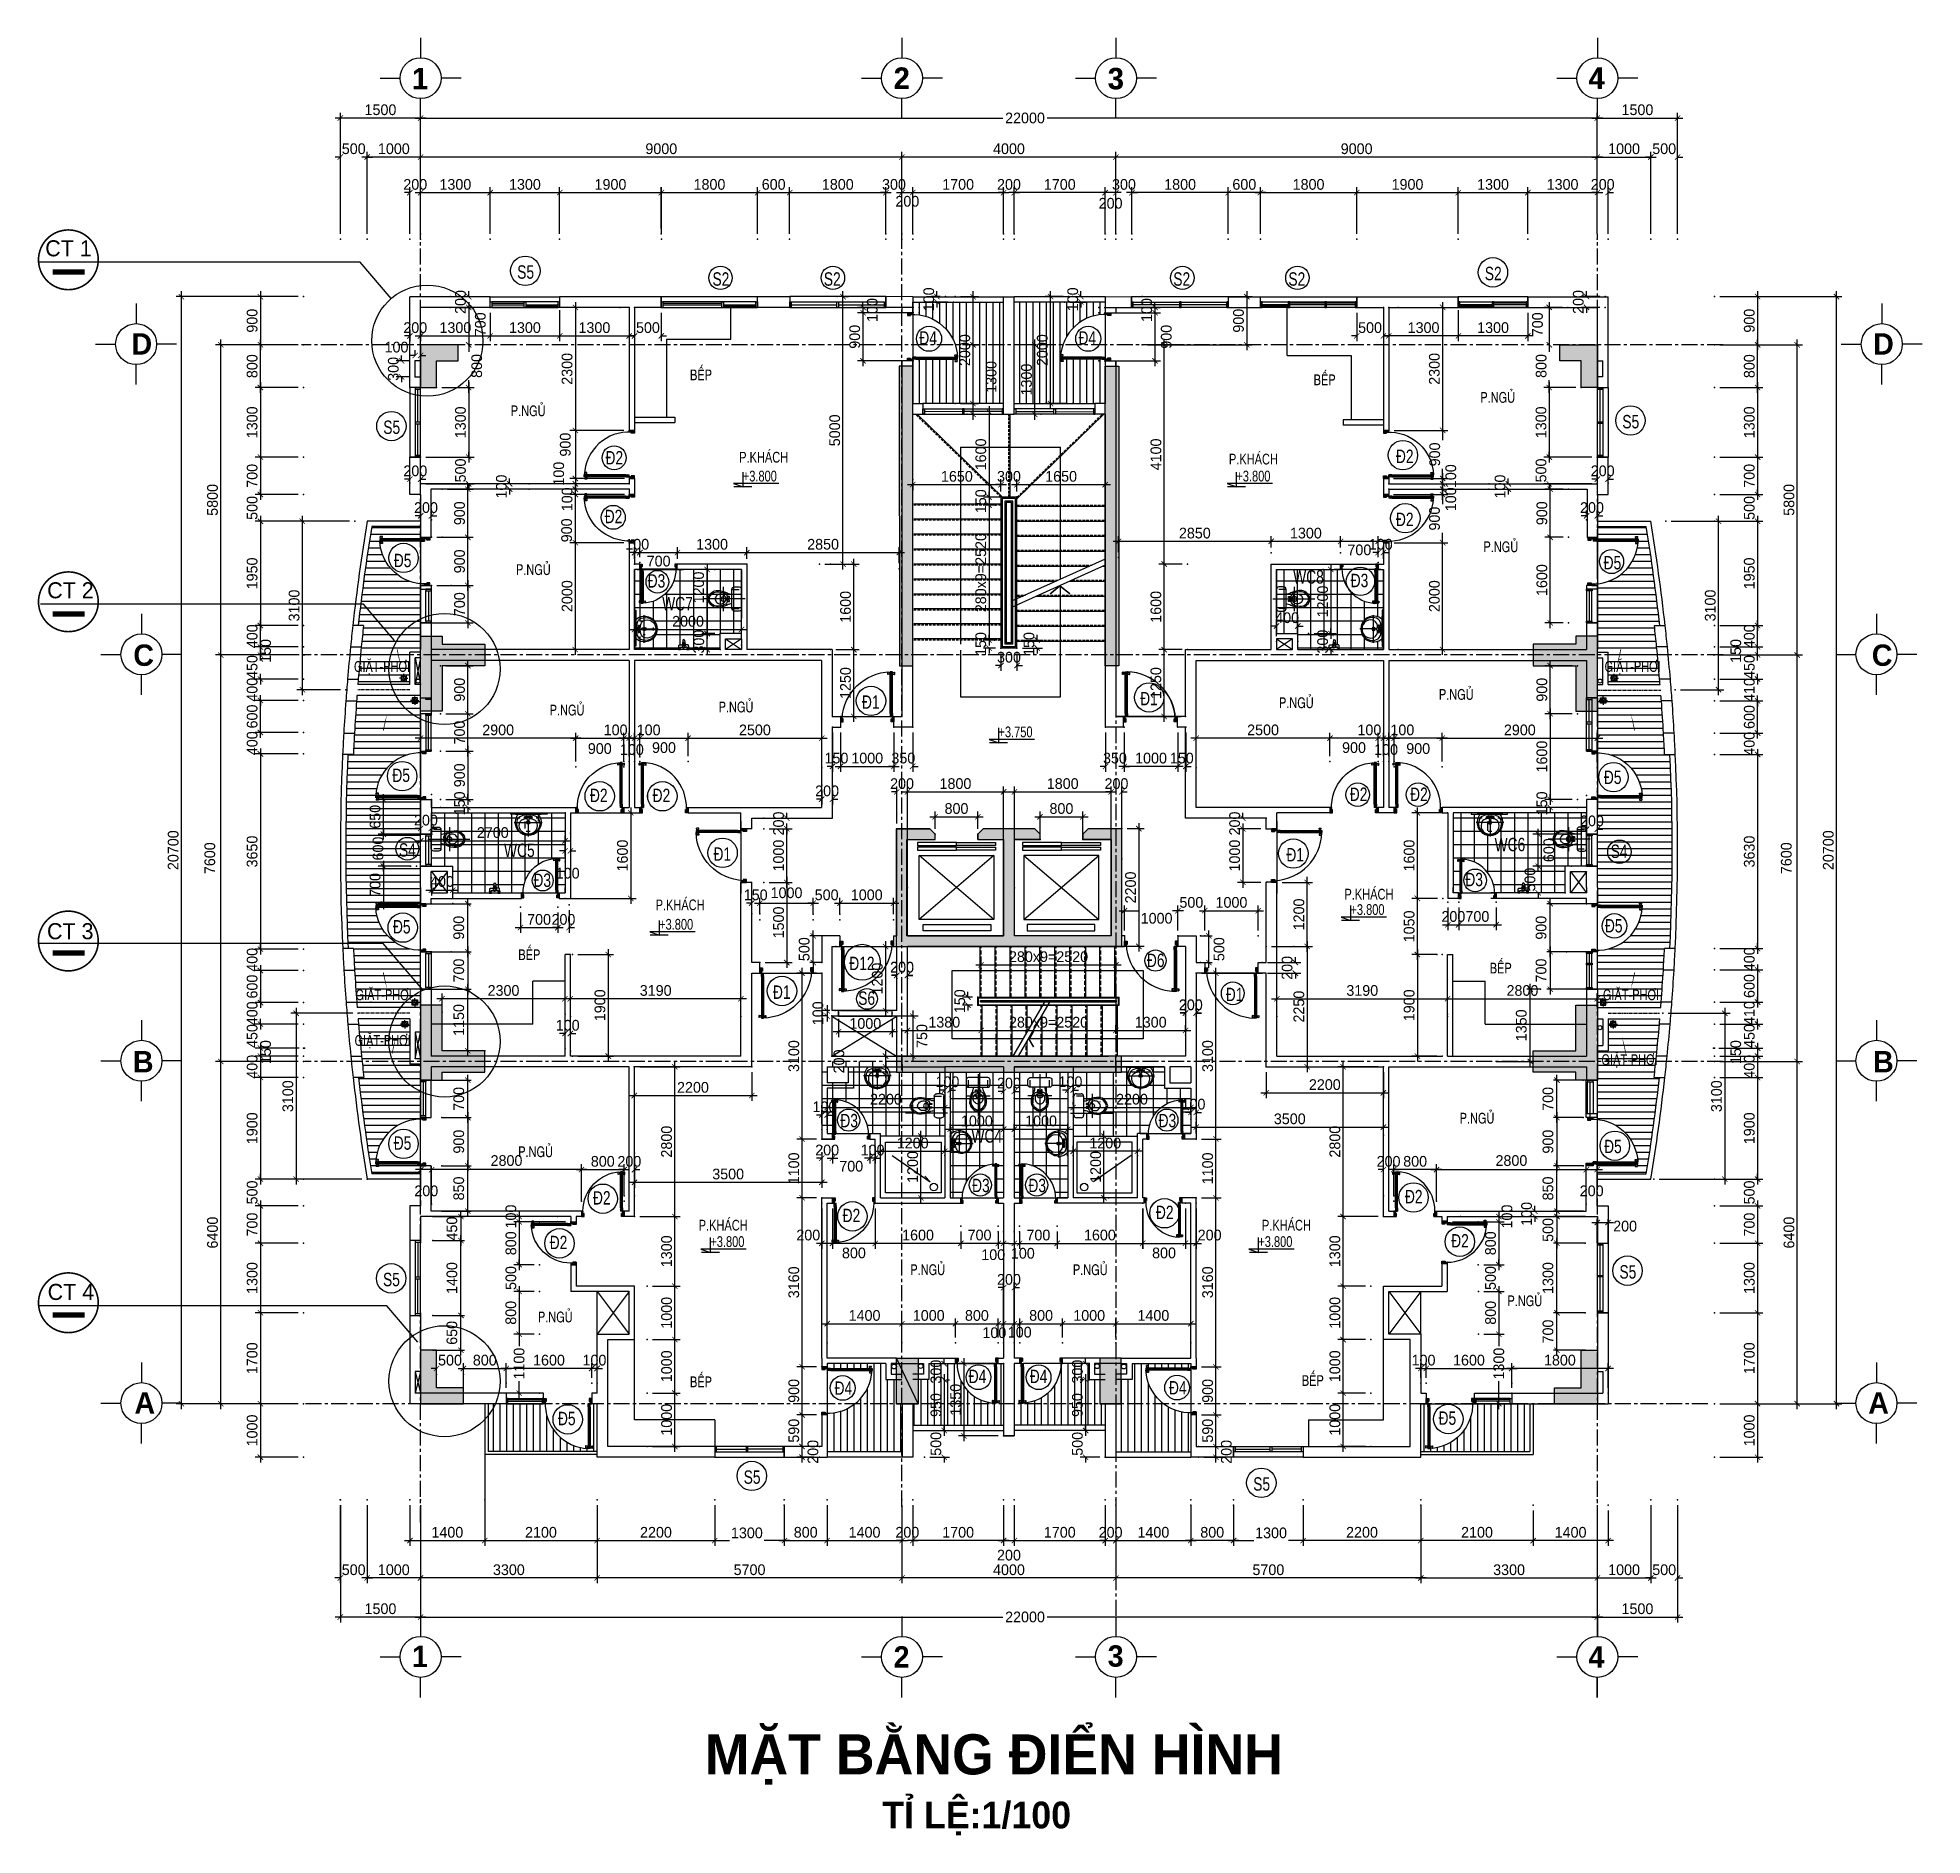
# Model space of a CAD drawing. Header units: inches. Extents: x -844707 to -690155, y -211546 to -175871.
# Drawn here: x -764540 to -729305, y -209483 to -175871 of the extents above; entities that cross this region are included whole.
import ezdxf
from ezdxf.enums import TextEntityAlignment as Align

# ---------------------------------------------------------------- set-up
doc = ezdxf.new("R2010")
doc.units = ezdxf.units.IN
doc.header["$LTSCALE"] = 48
doc.header["$MEASUREMENT"] = 0
for name, pattern in [('CENTER', [2, 1.25, -0.25, 0.25, -0.25]), ('DASHED', [0.75, 0.5, -0.25]), ('Hidden4', [2.3812, 1.5875, -0.7937])]:
    doc.linetypes.add(name, pattern=pattern)
for name, color, linetype in [('DWGSHARE.com-1HATCHCO-DWGSHARE.com', 8, 'Continuous'), ('DWGSHARE.com-co-DWGSHARE.com', 72, 'Continuous'), ('DWGSHARE.com-COT-DWGSHARE.com', 2, 'Continuous'), ('DWGSHARE.com-CUA-DWGSHARE.com', 231, 'Continuous'), ('DWGSHARE.com-DIM-DWGSHARE.com', 251, 'Continuous'), ('DWGSHARE.com-duong-DWGSHARE.com', 160, 'Continuous'), ('DWGSHARE.com-HATCH-DWGSHARE.com', 8, 'Continuous'), ('DWGSHARE.com-HTRANG-DWGSHARE.com', 8, 'Continuous'), ('DWGSHARE.com-kinh-DWGSHARE.com', 154, 'Continuous'), ('DWGSHARE.com-LAYER1-DWGSHARE.com', 150, 'Continuous'), ('DWGSHARE.com-NET-DWGSHARE.com', 245, 'Continuous'), ('DWGSHARE.com-NETBAO-DWGSHARE.com', 8, 'Continuous'), ('DWGSHARE.com-NETNH-DWGSHARE.com', 154, 'Continuous'), ('DWGSHARE.com-TBI-DWGSHARE.com', 7, 'Continuous'), ('DWGSHARE.com-text-DWGSHARE.com', 3, 'Continuous'), ('DWGSHARE.com-truc-DWGSHARE.com', 250, 'CENTER'), ('DWGSHARE.com-TUONG-DWGSHARE.com', 7, 'Continuous')]:
    doc.layers.add(name, color=color, linetype=linetype)
doc.layers.add('DWGSHARE.com-DefPoints-DWGSHARE.com', color=7, linetype='Continuous', plot=False)
doc.styles.add('AVO-B', font='')
doc.styles.add('KTEN', font='', dxfattribs={"width": 0.9})
doc.styles.add('style4', font='')
doc.styles.add('VNI-AVO', font='')
doc.styles.get('AVO-B').set_extended_font_data('VNI-Avo', bold=True)
doc.styles.get('KTEN').set_extended_font_data('VNI-Helve-Condense')
doc.styles.get('style4').set_extended_font_data('VNI-Avo')
doc.styles.get('VNI-AVO').set_extended_font_data('VNI-Avo')
doc.dimstyles.new('100', dxfattribs={"dimscale": 0, "dimtxt": 200, "dimasz": 100, "dimexe": 65, "dimexo": 0, "dimgap": 65, "dimtad": 1, "dimdec": 0, "dimzin": 0, "dimdsep": 46, "dimtxsty": 'style4', "dimblk": 'ARCHTICK', "dimcen": 0.1, "dimdle": 100, "dimclrd": 256, "dimclre": 256, "dimclrt": 2, "dimadec": 0, "dimazin": 0, "dimtfac": 1, "dimtdec": 0, "dimtix": 1, "dimtmove": 2, "dimatfit": 3, "dimldrblk": 'ARCHTICK', "dimfxl": 1, "dimtolj": 1, "dimtzin": 0, "dimlwd": -1, "dimlwe": -1, "dimarcsym": 0})
doc.dimstyles.new('tl1-100', dxfattribs={"dimtxt": 200, "dimasz": 100, "dimexe": 100, "dimexo": 100, "dimgap": 50, "dimtad": 1, "dimdec": 0, "dimzin": 0, "dimdsep": 46, "dimtxsty": 'VNI-AVO', "dimblk": 'ARCHTICK', "dimcen": 1, "dimdle": 100, "dimclrd": 256, "dimclre": 256, "dimclrt": 2, "dimadec": 0, "dimazin": 0, "dimtfac": 1, "dimtdec": 0, "dimtix": 1, "dimtofl": 0, "dimtmove": 2, "dimatfit": 3, "dimldrblk": 'ARCHTICK', "dimfxl": 1, "dimtolj": 2, "dimtzin": 0, "dimarcsym": 0})
pattern_1 = [(180, (-1491432.26, 59968.27), (-4e-14, 125), [])]
pattern_2 = [(0, (-1329.26, 59968.27), (4e-14, 125), [])]
pattern_3 = [(0, (-836676.36, -242957.22), (4e-14, 125), [])]
pattern_4 = [(0, (-836676.36, -242957.22), (7e-14, 250), []), (90, (-836676.36, -242957.22), (-250, 7e-14), [])]

msp = doc.modelspace()

# ---------------------------------------------------------------- texts
at = {"layer": 'DWGSHARE.com-CUA-DWGSHARE.com', "style": 'KTEN', "width": 0.9}
for s, p in [('S5', (-755574.8, -180377.1)), ('S2', (-751924, -180507.8)), ('S2', (-749842, -180507.8)), ('S2', (-743308.8, -180507.8)), ('S2', (-741157.3, -180507.8)), ('S2', (-737484.5, -180404.9)), ('Ñ4', (-748057.4, -181608.9)), ('Ñ4', (-745081.6, -181608.9)), ('S5', (-758078.5, -183279.7)), ('S5', (-734913.4, -183175.2)), ('Ñ2', (-739146.4, -183823.6)), ('Ñ2', (-753924.3, -183849.7)), ('Ñ2', (-753939, -184948.2)), ('Ñ2', (-739146.4, -185002)), ('Ñ5', (-757881.9, -185770.5)), ('Ñ5', (-735263.3, -185811.9)), ('Ñ3', (-753135.9, -186152.8)), ('WC8', (-741067.1, -186078.3)), ('Ñ3', (-739992.1, -186145)), ('WC7', (-752863.9, -186578.3)), ('Ñ1', (-743928.1, -188353.2)), ('Ñ1', (-749129.9, -188418.4)), ('Ñ5', (-757909, -189787.1)), ('Ñ2', (-754215, -190163.2)), ('Ñ2', (-753043.7, -190163.2)), ('Ñ2', (-740009.2, -190142.4)), ('Ñ2', (-738881.4, -190142.4)), ('Ñ5', (-735258.7, -189825.3)), ('S4', (-757785.2, -191183.5)), ('WC5', (-755821.1, -191190)), ('WC6', (-737301.9, -191082)), ('S4', (-735132.1, -191208.5)), ('Ñ1', (-751904.7, -191259.2)), ('Ñ1', (-741194.6, -191272.4)), ('Ñ3', (-755271.6, -191749.6)), ('Ñ3', (-737848.6, -191736)), ('Ñ5', (-757897.7, -192619.3)), ('Ñ5', (-735239.1, -192600.9)), ('Ñ12', (-749367, -193304.8)), ('Ñ6', (-743802.5, -193247.4)), ('Ñ1', (-750793.8, -193842.3)), ('S6', (-749199.1, -193954.9)), ('Ñ1', (-742327.1, -193885.1)), ('Ñ3', (-749533.3, -196244)), ('Ñ3', (-743583.5, -196244)), ('Ñ5', (-757883.2, -196663)), ('WC4', (-747082.2, -196531.6)), ('Ñ5', (-735254.6, -196727.6)), ('Ñ3', (-747070.5, -197456.3)), ('Ñ3', (-746017.3, -197456.3)), ('Ñ2', (-754158.2, -197688.4)), ('Ñ2', (-738978.2, -197665.5)), ('Ñ2', (-749491.5, -198017.2)), ('Ñ2', (-743633.7, -197960.3)), ('Ñ2', (-754967, -198522.8)), ('Ñ2', (-738113.2, -198491.7)), ('S5', (-758083.5, -199215.5)), ('S5', (-734967.7, -199072.2)), ('Ñ4', (-747134.1, -201026.6)), ('Ñ4', (-745992.3, -201026.6)), ('Ñ4', (-749641.5, -201246.2)), ('Ñ4', (-743389.8, -201239.2)), ('Ñ5', (-754812.9, -201814.3)), ('Ñ5', (-738349.6, -201806.9)), ('S5', (-751340.7, -202909.5)), ('S5', (-741814.3, -203038.2))]:
    msp.add_text(s, height=250, dxfattribs=at).set_placement(p)
at = {"layer": 'DWGSHARE.com-text-DWGSHARE.com', "color": 3, "style": 'AVO-B'}
for s, p in [('1', (-757542, -176835.4)), ('1', (-757542, -176835.4)), ('1', (-757542, -176835.4)), ('1', (-757534.7, -176835.6)), ('2', (-748537.7, -176826.8)), ('2', (-748537.7, -176826.8)), ('2', (-748537.7, -176826.8)), ('2', (-748530.5, -176827.1)), ('3', (-744535.6, -176835.4)), ('3', (-744535.6, -176835.4)), ('3', (-744535.6, -176835.4)), ('3', (-744528.3, -176835.6)), ('4', (-735547.3, -176826.8)), ('4', (-735547.3, -176826.8)), ('4', (-735547.3, -176826.8)), ('4', (-735540.1, -176827.1)), ('D', (-762786.1, -181797.1)), ('D', (-730224, -181797.1)), ('C', (-762752, -187616.5)), ('C', (-730249.6, -187616.5)), ('B', (-762760.5, -195217.6)), ('B', (-730227.2, -195217.6)), ('A', (-762731.1, -201597.1)), ('A', (-730315.3, -201597.1)), ('1', (-757542, -206338)), ('1', (-757542, -206338)), ('2', (-748537.7, -206346.5)), ('2', (-748537.7, -206346.5)), ('3', (-744535.6, -206329.5)), ('3', (-744535.6, -206329.5)), ('4', (-735547.6, -206346.5)), ('4', (-735547.3, -206346.5))]:
    msp.add_text(s, height=400, dxfattribs=at).set_placement(p)
at = {"layer": 'DWGSHARE.com-text-DWGSHARE.com'}
for s, height, style, p in [('CT 1', 300, 'VNI-AVO', (-764398.8, -179958.6)), ('CT 2', 300, 'VNI-AVO', (-764362.1, -186353.1)), ('CT 3', 300, 'VNI-AVO', (-764365.4, -192727.5)), ('CT 4', 300, 'VNI-AVO', (-764353.7, -199472.6)), ('TÆ LEÄ:1/100', 500, 'AVO-B', (-748750, -209352.8))]:
    msp.add_text(s, height=height, dxfattribs=dict(at, style=style)).set_placement(p)
at = {"layer": 'DWGSHARE.com-text-DWGSHARE.com', "style": 'KTEN', "width": 0.9}
for s, p in [('BEÁP', (-752344.2, -182276.1)), ('BEÁP', (-740685.1, -182367.9)), ('P.KHAÙCH', (-751425.3, -183814.5)), ('P.KHAÙCH', (-742268.8, -183850.2)), ('+3.800', (-751356.9, -184167.6)), ('+3.800', (-742129.1, -184167.6)), ('GIAËT-PHÔI', (-758627.9, -187728.3)), ('GIAËT-PHÔI', (-735246, -187728.3)), ('+3.750', (-746576.4, -188950.3)), ('P.KHAÙCH', (-752987.1, -192184.9)), ('P.KHAÙCH', (-740109, -191985)), ('+3.800', (-752921.5, -192548.6)), ('+3.800', (-739996.4, -192272.9)), ('BEÁP', (-755554.2, -193117.5)), ('BEÁP', (-737392.8, -193368.4)), ('GIAËT-PHÔI', (-758596.6, -193866.9)), ('GIAËT-PHÔI', (-735277.3, -193866.9)), ('GIAËT-PHÔI', (-758616.3, -194719.8)), ('GIAËT-PHÔI', (-735304.2, -195079.9)), ('P.KHAÙCH', (-752181.9, -198174.2)), ('P.KHAÙCH', (-741652.1, -198174.2)), ('+3.800', (-751963.6, -198481.3)), ('+3.800', (-741719, -198481.3)), ('P.NGUÛ', (-755188.2, -199890.6)), ('BEÁP', (-752345.2, -201103.5)), ('BEÁP', (-740906.3, -201079.6))]:
    msp.add_text(s, height=200, dxfattribs=at).set_placement(p)
at = {"layer": 'DWGSHARE.com-text-DWGSHARE.com', "style": 'AVO-B'}
msp.add_text('MAËT BAÈNG ÑIEÅN HÌNH', height=750, dxfattribs=at).set_placement((-746663.8, -208343.8), align=Align.CENTER)
at = {"layer": 'DWGSHARE.com-text-DWGSHARE.com', "char_height": 200, "width": 1261, "style": 'KTEN'}
for insert, attachment_point in [((-736918.3, -182495.9), 3), ((-755044.8, -182747.3), 3), ((-736860.1, -185289.8), 3), ((-754947.7, -185715.8), 3), ((-740683.5, -188205.7), 3), ((-737693.1, -188050.5), 3), ((-754317.6, -188342.9), 3), ((-751158.7, -188284.7), 3), ((-737304.8, -195973.7), 3), ((-754906.1, -196600.9), 3), ((-747574.8, -198806.6), 3), ((-745186.8, -198806.6), 1), ((-736411.5, -199388.5), 3)]:
    msp.add_mtext('P.NGUÛ', dxfattribs=dict(at, insert=insert, attachment_point=attachment_point))

# ---------------------------------------------------------------- blocks, each defined once
blk = doc.blocks.new('A$C070A4A40')
at = {"layer": 'DWGSHARE.com-1HATCHCO-DWGSHARE.com', "ltscale": 50}
for p, q in [((5715, 11430), (6985, 11430)), ((6350, 12065), (6350, 10795)), ((7620, 11430), (8890, 11430)), ((8255, 12065), (8255, 10795)), ((10795, 11430), (9525, 11430)), ((10160, 12065), (10160, 10795)), ((0, 8255), (16510, 8255)), ((8255, 10160), (8255, 0))]:
    blk.add_line(p, q, dxfattribs=at)
for points in [[(13970, 13335, -0.17321375), (15875, 8890, -0.44107926), (8255, 635, -0.44107926), (635, 8890, -0.17321375), (2540, 13335)], [(6985, 12065), (9525, 12065), (9525, 11430, 0.24552228), (8890, 10795), (8636, 9525), (7874, 9525), (7620, 10795, 0.28339228), (6985, 11430), (6985, 12065)], [(8872, 10703, -0.04631926), (10871, 10403, -0.11351439), (12902, 9046, -0.59231176), (8404, 1416, -0.61034789), (3608, 9046, -0.11351439), (5639, 10403, -0.04631926), (7638, 10703, -0.04631926)]]:
    blk.add_lwpolyline(points, format="xyb", dxfattribs=at)
blk.add_lwpolyline([(635, 13335), (15875, 13335)], dxfattribs=at)
blk.add_lwpolyline([(12140, 12308, -0.32349806), (14857, 8928, -0.50951258), (8255, 1015, -0.50974196), (1654, 8932, -0.30415674), (4366, 12306, -0.16641752)], format="xyb", close=True, dxfattribs=at)
for centre, radius in [((6350, 11430), 381), ((8255, 11430), 381), ((10160, 11430), 381), ((8255, 8255), 1016), ((8255, 8255), 762)]:
    blk.add_circle(centre, radius, dxfattribs=at)
blk = doc.blocks.new('LAVABO')
at = {"layer": 'DWGSHARE.com-1HATCHCO-DWGSHARE.com', "ltscale": 50}
blk.add_blockref('A$C070A4A40', (-8255, -13335), dxfattribs=at)
blk = doc.blocks.new('lvbguong')
at = {"layer": 'DWGSHARE.com-HATCH-DWGSHARE.com'}
blk.add_lwpolyline([(-9740, 181433), (-9717, 181433), (-9717, 180756), (-9740, 180756)], close=True, dxfattribs=at)
at = {"layer": 'DWGSHARE.com-LAYER1-DWGSHARE.com', "xscale": 0.03149606299120933, "yscale": 0.03149606299120933, "zscale": 0.03149606299120933, "rotation": 90}
blk.add_blockref('LAVABO', (-9717, 181079), dxfattribs=at)
blk = doc.blocks.new('voisenmb')
at = {"layer": 'DWGSHARE.com-HATCH-DWGSHARE.com', "ltscale": 3}
for p, q in [((-8418, 182233), (-8418, 182229)), ((-8418, 182233), (-8378, 182233)), ((-8418, 182233), (-8418, 182229)), ((-8418, 182233), (-8378, 182233)), ((-8418, 182229), (-8407, 182222)), ((-8418, 182229), (-8407, 182222)), ((-8412, 182200), (-8412, 182202)), ((-8412, 182202), (-8385, 182202)), ((-8412, 182200), (-8412, 182202)), ((-8412, 182202), (-8385, 182202)), ((-8412, 182200), (-8385, 182200)), ((-8412, 182200), (-8385, 182200)), ((-8407, 182222), (-8407, 182210)), ((-8407, 182222), (-8407, 182210)), ((-8390, 182222), (-8378, 182229)), ((-8390, 182222), (-8378, 182229)), ((-8390, 182222), (-8390, 182210)), ((-8390, 182222), (-8390, 182210)), ((-8385, 182200), (-8385, 182202)), ((-8385, 182200), (-8385, 182202)), ((-8378, 182233), (-8378, 182229)), ((-8378, 182233), (-8378, 182229)), ((-8258, 182233), (-8258, 182229)), ((-8258, 182233), (-8218, 182233)), ((-8258, 182233), (-8258, 182229)), ((-8258, 182233), (-8218, 182233)), ((-8258, 182229), (-8247, 182222)), ((-8258, 182229), (-8247, 182222)), ((-8252, 182200), (-8252, 182202)), ((-8252, 182202), (-8225, 182202)), ((-8252, 182200), (-8252, 182202)), ((-8252, 182202), (-8225, 182202)), ((-8252, 182200), (-8225, 182200)), ((-8252, 182200), (-8225, 182200)), ((-8247, 182222), (-8247, 182210)), ((-8247, 182222), (-8247, 182210)), ((-8230, 182222), (-8218, 182229)), ((-8230, 182222), (-8218, 182229)), ((-8230, 182222), (-8230, 182210)), ((-8230, 182222), (-8230, 182210)), ((-8225, 182200), (-8225, 182202)), ((-8225, 182200), (-8225, 182202)), ((-8218, 182233), (-8218, 182229)), ((-8218, 182233), (-8218, 182229)), ((-8330, 182107), (-8343, 182161)), ((-8330, 182107), (-8343, 182161)), ((-8334, 182056), (-8343, 182132)), ((-8334, 182056), (-8343, 182132)), ((-8325, 182109), (-8331, 182139)), ((-8325, 182109), (-8331, 182139)), ((-8312, 182109), (-8306, 182139)), ((-8312, 182109), (-8306, 182139)), ((-8307, 182107), (-8294, 182161)), ((-8307, 182107), (-8294, 182161)), ((-8303, 182056), (-8294, 182132)), ((-8303, 182056), (-8294, 182132))]:
    blk.add_line(p, q, dxfattribs=at)
at = {"layer": 'DWGSHARE.com-HATCH-DWGSHARE.com'}
for p, q in [((-8378, 182229), (-8418, 182229)), ((-8378, 182229), (-8418, 182229)), ((-8383, 182210), (-8414, 182210)), ((-8383, 182210), (-8414, 182210)), ((-8414, 182202), (-8383, 182202)), ((-8414, 182202), (-8383, 182202)), ((-8390, 182222), (-8407, 182222)), ((-8390, 182222), (-8407, 182222)), ((-8390, 182222), (-8407, 182222)), ((-8390, 182222), (-8407, 182222)), ((-8218, 182229), (-8258, 182229)), ((-8218, 182229), (-8258, 182229)), ((-8223, 182210), (-8254, 182210)), ((-8223, 182210), (-8254, 182210)), ((-8254, 182202), (-8223, 182202)), ((-8254, 182202), (-8223, 182202)), ((-8230, 182222), (-8247, 182222)), ((-8230, 182222), (-8247, 182222)), ((-8230, 182222), (-8247, 182222)), ((-8230, 182222), (-8247, 182222)), ((-8230, 182222), (-8247, 182222)), ((-8230, 182222), (-8247, 182222))]:
    blk.add_line(p, q, dxfattribs=at)
at = {"layer": 'DWGSHARE.com-HATCH-DWGSHARE.com', "ltscale": 3}
for centre, major_axis, start_param, end_param in [((-8410, 182206), (4.34, 4.34), 1.798119, 2.91427), ((-8410, 182206), (4.34, 4.34), 1.798119, 2.91427), ((-8414, 182209), (-1.13, 1.13), -0.785398, 0.227323), ((-8414, 182209), (-1.13, 1.13), -0.785398, 0.227323), ((-8414, 182204), (1.13, 1.13), 2.91427, 3.926991), ((-8414, 182204), (1.13, 1.13), 2.91427, 3.926991), ((-8418, 182206), (0, 6.13), 4.001769, 5.423009), ((-8418, 182206), (0, 6.13), 4.001769, 5.423009), ((-8402, 182206), (0, 6.13), 0.860176, 2.281416), ((-8402, 182206), (0, 6.13), 0.860176, 2.281416), ((-8394, 182206), (0, 6.13), 4.001769, 5.423009), ((-8394, 182206), (0, 6.13), 4.001769, 5.423009), ((-8378, 182206), (0, 6.13), 0.860176, 2.281416), ((-8378, 182206), (0, 6.13), 0.860176, 2.281416), ((-8383, 182209), (1.13, 1.13), 6.055862, 7.068583), ((-8383, 182209), (1.13, 1.13), 6.055862, 7.068583), ((-8383, 182204), (-1.13, 1.13), 2.356194, 3.368916), ((-8383, 182204), (-1.13, 1.13), 2.356194, 3.368916), ((-8387, 182206), (-4.34, 4.34), 3.368916, 4.485066), ((-8387, 182206), (-4.34, 4.34), 3.368916, 4.485066), ((-8319, 182168), (0, 25.1), -0.013207, 1.844129), ((-8319, 182168), (0, 25.1), -0.013207, 1.844129), ((-8318, 182168), (0, 19.1), 1.571708340565867, 7.854893647745453), ((-8318, 182168), (0, 19.1), 1.571708340565867, 7.854893647745453), ((-8318, 182168), (0, 25.1), 4.438444, 6.29578), ((-8318, 182168), (0, 25.1), 4.438444, 6.29578), ((-8250, 182206), (4.34, 4.34), 1.798119, 2.91427), ((-8250, 182206), (4.34, 4.34), 1.798119, 2.91427), ((-8254, 182209), (-1.13, 1.13), -0.785398, 0.227323), ((-8254, 182209), (-1.13, 1.13), -0.785398, 0.227323), ((-8254, 182204), (1.13, 1.13), 2.91427, 3.926991), ((-8254, 182204), (1.13, 1.13), 2.91427, 3.926991), ((-8258, 182206), (0, 6.13), 4.001769, 5.423009), ((-8258, 182206), (0, 6.13), 4.001769, 5.423009), ((-8242, 182206), (0, 6.13), 0.860176, 2.281416), ((-8242, 182206), (0, 6.13), 0.860176, 2.281416), ((-8234, 182206), (0, 6.13), 4.001769, 5.423009), ((-8234, 182206), (0, 6.13), 4.001769, 5.423009), ((-8218, 182206), (0, 6.13), 0.860176, 2.281416), ((-8218, 182206), (0, 6.13), 0.860176, 2.281416), ((-8223, 182209), (1.13, 1.13), 6.055862, 7.068583), ((-8223, 182209), (1.13, 1.13), 6.055862, 7.068583), ((-8223, 182204), (-1.13, 1.13), 2.356194, 3.368916), ((-8223, 182204), (-1.13, 1.13), 2.356194, 3.368916), ((-8227, 182206), (-4.34, 4.34), 3.368916, 4.485066), ((-8227, 182206), (-4.34, 4.34), 3.368916, 4.485066), ((-8318, 182063), (0, 17.2), 2.009051, 4.2763), ((-8318, 182063), (0, 17.2), 2.009051, 4.2763), ((-8318, 182063), (0, 17.2), 2.009051, 4.2763), ((-8327, 182140), (0, 4), -0.278794, 1.747276), ((-8327, 182140), (0, 4), -0.278794, 1.747276), ((-8318, 182113), (0, 13), 2.066721, 4.216464), ((-8318, 182113), (0, 13), 2.066721, 4.216464), ((-8319, 182168), (0, 25.1), 2.864263, 3.155347), ((-8319, 182168), (0, 25.1), 2.864263, 3.155347), ((-8318, 182117), (0, 6.4), 1.570342, 7.853527), ((-8318, 182117), (0, 6.4), 1.570342, 7.853527), ((-8318, 182111), (0.02, 7.32), 1.942556, 4.346595), ((-8318, 182111), (0.02, 7.32), 1.942556, 4.346595), ((-8318, 182168), (0, 25.1), 3.127761, 3.418845), ((-8318, 182168), (0, 25.1), 3.127761, 3.418845), ((-8310, 182140), (-0.01, 4), 4.533638, 6.559707), ((-8310, 182140), (-0.01, 4), 4.533638, 6.559707)]:
    blk.add_ellipse(centre, major_axis=major_axis, ratio=1, start_param=start_param, end_param=end_param, dxfattribs=at)
for points, knots in [([(-8412, 182200), (-8411, 182186), (-8411, 182172), (-8410, 182155), (-8407, 182149), (-8401, 182145), (-8383, 182144), (-8366, 182142), (-8349, 182142), (-8344, 182137), (-8343, 182134), (-8343, 182132)], [0, 0, 0, 0, 2564.883919, 2784.580506, 3167.09667, 3757.053596, 4158.914698, 6489.176167, 7087.680095, 7332.065807, 7692.426366, 7692.426366, 7692.426366, 7692.426366]), ([(-8412, 182200), (-8411, 182186), (-8411, 182172), (-8410, 182155), (-8407, 182149), (-8401, 182145), (-8383, 182144), (-8366, 182142), (-8349, 182142), (-8344, 182137), (-8343, 182134), (-8343, 182132)], [0, 0, 0, 0, 2564.883919, 2784.580506, 3167.09667, 3757.053596, 4158.914698, 6489.176167, 7087.680095, 7332.065807, 7692.426366, 7692.426366, 7692.426366, 7692.426366]), ([(-8385, 182200), (-8385, 182197), (-8385, 182193), (-8379, 182187), (-8368, 182188), (-8353, 182190), (-8340, 182194), (-8329, 182197), (-8318, 182196)], [0, 0, 0, 0, 8.475038, 15.961674, 29.255673, 47.963091, 70.422589, 93.837243, 93.837243, 93.837243, 93.837243]), ([(-8385, 182200), (-8385, 182197), (-8385, 182193), (-8379, 182187), (-8368, 182188), (-8353, 182190), (-8340, 182194), (-8329, 182197), (-8318, 182196)], [0, 0, 0, 0, 8.475038, 15.961674, 29.255673, 47.963091, 70.422589, 93.837243, 93.837243, 93.837243, 93.837243]), ([(-8252, 182200), (-8252, 182197), (-8252, 182193), (-8258, 182187), (-8269, 182188), (-8283, 182190), (-8297, 182194), (-8308, 182197), (-8318, 182196)], [0, 0, 0, 0, 8.475038, 15.961674, 29.255673, 47.963091, 70.422589, 93.837243, 93.837243, 93.837243, 93.837243]), ([(-8252, 182200), (-8252, 182197), (-8252, 182193), (-8258, 182187), (-8269, 182188), (-8283, 182190), (-8297, 182194), (-8308, 182197), (-8318, 182196)], [0, 0, 0, 0, 8.475038, 15.961674, 29.255673, 47.963091, 70.422589, 93.837243, 93.837243, 93.837243, 93.837243]), ([(-8225, 182200), (-8226, 182186), (-8226, 182172), (-8227, 182155), (-8230, 182149), (-8236, 182145), (-8254, 182144), (-8270, 182142), (-8288, 182142), (-8293, 182137), (-8294, 182134), (-8294, 182132)], [0, 0, 0, 0, 2564.883919, 2784.580506, 3167.09667, 3757.053596, 4158.914698, 6489.176167, 7087.680095, 7332.065807, 7692.426366, 7692.426366, 7692.426366, 7692.426366]), ([(-8225, 182200), (-8226, 182186), (-8226, 182172), (-8227, 182155), (-8230, 182149), (-8236, 182145), (-8254, 182144), (-8270, 182142), (-8288, 182142), (-8293, 182137), (-8294, 182134), (-8294, 182132)], [0, 0, 0, 0, 2564.883919, 2784.580506, 3167.09667, 3757.053596, 4158.914698, 6489.176167, 7087.680095, 7332.065807, 7692.426366, 7692.426366, 7692.426366, 7692.426366])]:
    blk.add_open_spline(points, degree=3, knots=knots, dxfattribs=at)
for p in [(-8398, 182206), (-8238, 182206)]:
    blk.add_point(p, dxfattribs=at)
blk = doc.blocks.new('_ArchTick')
at = {"color": 0, "linetype": 'ByBlock', "const_width": 0.15}
blk.add_lwpolyline([(-0.5, -0.5), (0.5, 0.5)], dxfattribs=at)
blk = doc.blocks.new('*D37')
at = {"layer": 'DWGSHARE.com-DefPoints-DWGSHARE.com', "color": 0, "transparency": 16777216}
for p in [(-744381, -203207), (-738681, -203207), (-744381, -204671)]:
    blk.add_point(p, dxfattribs=at)
at = {"layer": 'DWGSHARE.com-DIM-DWGSHARE.com', "lineweight": -2, "transparency": 16777216}
for p, q in [((-744381, -203307), (-744381, -204771)), ((-738681, -203307), (-738681, -204771)), ((-738581, -204671), (-744481, -204671))]:
    blk.add_line(p, q, dxfattribs=at)
at = {"layer": 'DWGSHARE.com-DIM-DWGSHARE.com', "lineweight": -2, "transparency": 16777216, "xscale": 100, "yscale": 100, "zscale": 100, "rotation": 180}
blk.add_blockref('_ArchTick', (-744381, -204671), dxfattribs=at)
at = {"layer": 'DWGSHARE.com-DIM-DWGSHARE.com', "lineweight": -2, "transparency": 16777216, "xscale": 100, "yscale": 100, "zscale": 100}
blk.add_blockref('_ArchTick', (-738681, -204671), dxfattribs=at)
at = {"layer": 'DWGSHARE.com-DIM-DWGSHARE.com', "color": 2, "transparency": 16777216, "insert": (-741531, -204518), "char_height": 200, "attachment_point": 5, "style": 'VNI-AVO'}
blk.add_mtext('\\A2;5700', dxfattribs=at)
blk = doc.blocks.new('*D38')
at = {"layer": 'DWGSHARE.com-DefPoints-DWGSHARE.com', "color": 0, "transparency": 16777216}
for p in [(-748381, -203207), (-744381, -203207), (-748381, -204671)]:
    blk.add_point(p, dxfattribs=at)
at = {"layer": 'DWGSHARE.com-DIM-DWGSHARE.com', "lineweight": -2, "transparency": 16777216}
for p, q in [((-748381, -203307), (-748381, -204771)), ((-744381, -203307), (-744381, -204771)), ((-744281, -204671), (-748481, -204671))]:
    blk.add_line(p, q, dxfattribs=at)
at = {"layer": 'DWGSHARE.com-DIM-DWGSHARE.com', "lineweight": -2, "transparency": 16777216, "xscale": 100, "yscale": 100, "zscale": 100, "rotation": 180}
blk.add_blockref('_ArchTick', (-748381, -204671), dxfattribs=at)
at = {"layer": 'DWGSHARE.com-DIM-DWGSHARE.com', "lineweight": -2, "transparency": 16777216, "xscale": 100, "yscale": 100, "zscale": 100}
blk.add_blockref('_ArchTick', (-744381, -204671), dxfattribs=at)
at = {"layer": 'DWGSHARE.com-DIM-DWGSHARE.com', "color": 2, "transparency": 16777216, "insert": (-746381, -204518), "char_height": 200, "attachment_point": 5, "style": 'VNI-AVO'}
blk.add_mtext('\\A2;4000', dxfattribs=at)
blk = doc.blocks.new('*D39')
at = {"layer": 'DWGSHARE.com-DefPoints-DWGSHARE.com', "color": 0, "transparency": 16777216}
for p in [(-754081, -203207), (-748381, -203207), (-754081, -204671)]:
    blk.add_point(p, dxfattribs=at)
at = {"layer": 'DWGSHARE.com-DIM-DWGSHARE.com', "lineweight": -2, "transparency": 16777216}
for p, q in [((-754081, -203307), (-754081, -204771)), ((-748381, -203307), (-748381, -204771)), ((-748281, -204671), (-754181, -204671))]:
    blk.add_line(p, q, dxfattribs=at)
at = {"layer": 'DWGSHARE.com-DIM-DWGSHARE.com', "lineweight": -2, "transparency": 16777216, "xscale": 100, "yscale": 100, "zscale": 100, "rotation": 180}
blk.add_blockref('_ArchTick', (-754081, -204671), dxfattribs=at)
at = {"layer": 'DWGSHARE.com-DIM-DWGSHARE.com', "lineweight": -2, "transparency": 16777216, "xscale": 100, "yscale": 100, "zscale": 100}
blk.add_blockref('_ArchTick', (-748381, -204671), dxfattribs=at)
at = {"layer": 'DWGSHARE.com-DIM-DWGSHARE.com', "color": 2, "transparency": 16777216, "insert": (-751231, -204518), "char_height": 200, "attachment_point": 5, "style": 'VNI-AVO'}
blk.add_mtext('\\A2;5700', dxfattribs=at)
blk = doc.blocks.new('*D40')
at = {"layer": 'DWGSHARE.com-DefPoints-DWGSHARE.com', "color": 0, "transparency": 16777216}
for p in [(-757381, -203207), (-754081, -203207), (-757381, -204671)]:
    blk.add_point(p, dxfattribs=at)
at = {"layer": 'DWGSHARE.com-DIM-DWGSHARE.com', "lineweight": -2, "transparency": 16777216}
for p, q in [((-757381, -203307), (-757381, -204771)), ((-754081, -203307), (-754081, -204771)), ((-753981, -204671), (-757481, -204671))]:
    blk.add_line(p, q, dxfattribs=at)
at = {"layer": 'DWGSHARE.com-DIM-DWGSHARE.com', "lineweight": -2, "transparency": 16777216, "xscale": 100, "yscale": 100, "zscale": 100, "rotation": 180}
blk.add_blockref('_ArchTick', (-757381, -204671), dxfattribs=at)
at = {"layer": 'DWGSHARE.com-DIM-DWGSHARE.com', "lineweight": -2, "transparency": 16777216, "xscale": 100, "yscale": 100, "zscale": 100}
blk.add_blockref('_ArchTick', (-754081, -204671), dxfattribs=at)
at = {"layer": 'DWGSHARE.com-DIM-DWGSHARE.com', "color": 2, "transparency": 16777216, "insert": (-755731, -204518), "char_height": 200, "attachment_point": 5, "style": 'VNI-AVO'}
blk.add_mtext('\\A2;3300', dxfattribs=at)
blk = doc.blocks.new('*D41')
at = {"layer": 'DWGSHARE.com-DefPoints-DWGSHARE.com', "color": 0, "transparency": 16777216}
for p in [(-757381, -203207), (-735381, -203207), (-757381, -205401)]:
    blk.add_point(p, dxfattribs=at)
at = {"layer": 'DWGSHARE.com-DIM-DWGSHARE.com', "lineweight": -2, "transparency": 16777216}
for p, q in [((-757381, -203307), (-757381, -205501)), ((-735381, -203307), (-735381, -205501)), ((-757481, -205401), (-746498, -205401)), ((-735281, -205401), (-745664, -205401))]:
    blk.add_line(p, q, dxfattribs=at)
at = {"layer": 'DWGSHARE.com-DIM-DWGSHARE.com', "lineweight": -2, "transparency": 16777216, "xscale": 100, "yscale": 100, "zscale": 100, "rotation": 180}
blk.add_blockref('_ArchTick', (-757381, -205401), dxfattribs=at)
at = {"layer": 'DWGSHARE.com-DIM-DWGSHARE.com', "lineweight": -2, "transparency": 16777216, "xscale": 100, "yscale": 100, "zscale": 100}
blk.add_blockref('_ArchTick', (-735381, -205401), dxfattribs=at)
at = {"layer": 'DWGSHARE.com-DIM-DWGSHARE.com', "color": 2, "transparency": 16777216, "insert": (-746081, -205401), "char_height": 200, "attachment_point": 5, "style": 'VNI-AVO'}
blk.add_mtext('\\A2;22000', dxfattribs=at)
blk = doc.blocks.new('*D42')
at = {"layer": 'DWGSHARE.com-DefPoints-DWGSHARE.com', "color": 0, "transparency": 16777216}
for p in [(-735381, -203207), (-733880, -203207), (-733880, -205401)]:
    blk.add_point(p, dxfattribs=at)
at = {"layer": 'DWGSHARE.com-DIM-DWGSHARE.com', "lineweight": -2, "transparency": 16777216}
for p, q in [((-735381, -203307), (-735381, -205501)), ((-733880, -203307), (-733880, -205501)), ((-735481, -205401), (-733780, -205401))]:
    blk.add_line(p, q, dxfattribs=at)
at = {"layer": 'DWGSHARE.com-DIM-DWGSHARE.com', "lineweight": -2, "transparency": 16777216, "xscale": 100, "yscale": 100, "zscale": 100, "rotation": 180}
blk.add_blockref('_ArchTick', (-735381, -205401), dxfattribs=at)
at = {"layer": 'DWGSHARE.com-DIM-DWGSHARE.com', "lineweight": -2, "transparency": 16777216, "xscale": 100, "yscale": 100, "zscale": 100}
blk.add_blockref('_ArchTick', (-733880, -205401), dxfattribs=at)
at = {"layer": 'DWGSHARE.com-DIM-DWGSHARE.com', "color": 2, "transparency": 16777216, "insert": (-734631, -205247), "char_height": 200, "attachment_point": 5, "style": 'VNI-AVO'}
blk.add_mtext('\\A2;1500', dxfattribs=at)
blk = doc.blocks.new('*D43')
at = {"layer": 'DWGSHARE.com-DefPoints-DWGSHARE.com', "color": 0, "transparency": 16777216}
for p in [(-758881, -203207), (-757381, -203207), (-758881, -205401)]:
    blk.add_point(p, dxfattribs=at)
at = {"layer": 'DWGSHARE.com-DIM-DWGSHARE.com', "lineweight": -2, "transparency": 16777216}
for p, q in [((-758881, -203307), (-758881, -205501)), ((-757381, -203307), (-757381, -205501)), ((-757281, -205401), (-758981, -205401))]:
    blk.add_line(p, q, dxfattribs=at)
at = {"layer": 'DWGSHARE.com-DIM-DWGSHARE.com', "lineweight": -2, "transparency": 16777216, "xscale": 100, "yscale": 100, "zscale": 100, "rotation": 180}
blk.add_blockref('_ArchTick', (-758881, -205401), dxfattribs=at)
at = {"layer": 'DWGSHARE.com-DIM-DWGSHARE.com', "lineweight": -2, "transparency": 16777216, "xscale": 100, "yscale": 100, "zscale": 100}
blk.add_blockref('_ArchTick', (-757381, -205401), dxfattribs=at)
at = {"layer": 'DWGSHARE.com-DIM-DWGSHARE.com', "color": 2, "transparency": 16777216, "insert": (-758131, -205247), "char_height": 200, "attachment_point": 5, "style": 'VNI-AVO'}
blk.add_mtext('\\A2;1500', dxfattribs=at)
blk = doc.blocks.new('*D58')
at = {"layer": 'DWGSHARE.com-DefPoints-DWGSHARE.com', "color": 0, "transparency": 16777216}
for p in [(-744381, -178102), (-744381, -179641), (-735381, -179641)]:
    blk.add_point(p, dxfattribs=at)
at = {"layer": 'DWGSHARE.com-DIM-DWGSHARE.com', "lineweight": -2, "transparency": 16777216}
for p, q in [((-735281, -178102), (-744481, -178102)), ((-744381, -179541), (-744381, -178002)), ((-735381, -179541), (-735381, -178002))]:
    blk.add_line(p, q, dxfattribs=at)
at = {"layer": 'DWGSHARE.com-DIM-DWGSHARE.com', "lineweight": -2, "transparency": 16777216, "xscale": 100, "yscale": 100, "zscale": 100, "rotation": 180}
blk.add_blockref('_ArchTick', (-744381, -178102), dxfattribs=at)
at = {"layer": 'DWGSHARE.com-DIM-DWGSHARE.com', "lineweight": -2, "transparency": 16777216, "xscale": 100, "yscale": 100, "zscale": 100}
blk.add_blockref('_ArchTick', (-735381, -178102), dxfattribs=at)
at = {"layer": 'DWGSHARE.com-DIM-DWGSHARE.com', "color": 2, "transparency": 16777216, "insert": (-739881, -177948), "char_height": 200, "attachment_point": 5, "style": 'VNI-AVO'}
blk.add_mtext('\\A2;9000', dxfattribs=at)
blk = doc.blocks.new('*D59')
at = {"layer": 'DWGSHARE.com-DefPoints-DWGSHARE.com', "color": 0, "transparency": 16777216}
for p in [(-748381, -178102), (-748381, -179641), (-744381, -179641)]:
    blk.add_point(p, dxfattribs=at)
at = {"layer": 'DWGSHARE.com-DIM-DWGSHARE.com', "lineweight": -2, "transparency": 16777216}
for p, q in [((-744281, -178102), (-748481, -178102)), ((-748381, -179541), (-748381, -178002)), ((-744381, -179541), (-744381, -178002))]:
    blk.add_line(p, q, dxfattribs=at)
at = {"layer": 'DWGSHARE.com-DIM-DWGSHARE.com', "lineweight": -2, "transparency": 16777216, "xscale": 100, "yscale": 100, "zscale": 100, "rotation": 180}
blk.add_blockref('_ArchTick', (-748381, -178102), dxfattribs=at)
at = {"layer": 'DWGSHARE.com-DIM-DWGSHARE.com', "lineweight": -2, "transparency": 16777216, "xscale": 100, "yscale": 100, "zscale": 100}
blk.add_blockref('_ArchTick', (-744381, -178102), dxfattribs=at)
at = {"layer": 'DWGSHARE.com-DIM-DWGSHARE.com', "color": 2, "transparency": 16777216, "insert": (-746381, -177948), "char_height": 200, "attachment_point": 5, "style": 'VNI-AVO'}
blk.add_mtext('\\A2;4000', dxfattribs=at)
blk = doc.blocks.new('*D60')
at = {"layer": 'DWGSHARE.com-DefPoints-DWGSHARE.com', "color": 0, "transparency": 16777216}
for p in [(-757381, -178102), (-757381, -179541), (-748381, -179641)]:
    blk.add_point(p, dxfattribs=at)
at = {"layer": 'DWGSHARE.com-DIM-DWGSHARE.com', "lineweight": -2, "transparency": 16777216}
for p, q in [((-748281, -178102), (-757481, -178102)), ((-757381, -179441), (-757381, -178002)), ((-748381, -179541), (-748381, -178002))]:
    blk.add_line(p, q, dxfattribs=at)
at = {"layer": 'DWGSHARE.com-DIM-DWGSHARE.com', "lineweight": -2, "transparency": 16777216, "xscale": 100, "yscale": 100, "zscale": 100, "rotation": 180}
blk.add_blockref('_ArchTick', (-757381, -178102), dxfattribs=at)
at = {"layer": 'DWGSHARE.com-DIM-DWGSHARE.com', "lineweight": -2, "transparency": 16777216, "xscale": 100, "yscale": 100, "zscale": 100}
blk.add_blockref('_ArchTick', (-748381, -178102), dxfattribs=at)
at = {"layer": 'DWGSHARE.com-DIM-DWGSHARE.com', "color": 2, "transparency": 16777216, "insert": (-752881, -177948), "char_height": 200, "attachment_point": 5, "style": 'VNI-AVO'}
blk.add_mtext('\\A2;9000', dxfattribs=at)
blk = doc.blocks.new('*D61')
at = {"layer": 'DWGSHARE.com-DefPoints-DWGSHARE.com', "color": 0, "transparency": 16777216}
for p in [(-757381, -177373), (-757381, -179641), (-735381, -179641)]:
    blk.add_point(p, dxfattribs=at)
at = {"layer": 'DWGSHARE.com-DIM-DWGSHARE.com', "lineweight": -2, "transparency": 16777216}
for p, q in [((-757481, -177373), (-746498, -177373)), ((-757381, -179541), (-757381, -177273)), ((-735281, -177373), (-745664, -177373)), ((-735381, -179541), (-735381, -177273))]:
    blk.add_line(p, q, dxfattribs=at)
at = {"layer": 'DWGSHARE.com-DIM-DWGSHARE.com', "lineweight": -2, "transparency": 16777216, "xscale": 100, "yscale": 100, "zscale": 100, "rotation": 180}
blk.add_blockref('_ArchTick', (-757381, -177373), dxfattribs=at)
at = {"layer": 'DWGSHARE.com-DIM-DWGSHARE.com', "lineweight": -2, "transparency": 16777216, "xscale": 100, "yscale": 100, "zscale": 100}
blk.add_blockref('_ArchTick', (-735381, -177373), dxfattribs=at)
at = {"layer": 'DWGSHARE.com-DIM-DWGSHARE.com', "color": 2, "transparency": 16777216, "insert": (-746081, -177373), "char_height": 200, "attachment_point": 5, "style": 'VNI-AVO'}
blk.add_mtext('\\A2;22000', dxfattribs=at)
blk = doc.blocks.new('*D62')
at = {"layer": 'DWGSHARE.com-DefPoints-DWGSHARE.com', "color": 0, "transparency": 16777216}
for p in [(-734381, -178102), (-735381, -179641), (-734381, -179641)]:
    blk.add_point(p, dxfattribs=at)
at = {"layer": 'DWGSHARE.com-DIM-DWGSHARE.com', "lineweight": -2, "transparency": 16777216}
for p, q in [((-735481, -178102), (-734281, -178102)), ((-735381, -179541), (-735381, -178002)), ((-734381, -179541), (-734381, -178002))]:
    blk.add_line(p, q, dxfattribs=at)
at = {"layer": 'DWGSHARE.com-DIM-DWGSHARE.com', "lineweight": -2, "transparency": 16777216, "xscale": 100, "yscale": 100, "zscale": 100, "rotation": 180}
blk.add_blockref('_ArchTick', (-735381, -178102), dxfattribs=at)
at = {"layer": 'DWGSHARE.com-DIM-DWGSHARE.com', "lineweight": -2, "transparency": 16777216, "xscale": 100, "yscale": 100, "zscale": 100}
blk.add_blockref('_ArchTick', (-734381, -178102), dxfattribs=at)
at = {"layer": 'DWGSHARE.com-DIM-DWGSHARE.com', "color": 2, "transparency": 16777216, "insert": (-734881, -177948), "char_height": 200, "attachment_point": 5, "style": 'VNI-AVO'}
blk.add_mtext('\\A2;1000', dxfattribs=at)
blk = doc.blocks.new('*D63')
at = {"layer": 'DWGSHARE.com-DefPoints-DWGSHARE.com', "color": 0, "transparency": 16777216}
for p in [(-733881, -178102), (-734381, -179641), (-733881, -179641)]:
    blk.add_point(p, dxfattribs=at)
at = {"layer": 'DWGSHARE.com-DIM-DWGSHARE.com', "lineweight": -2, "transparency": 16777216}
for p, q in [((-734381, -178102), (-734481, -178102)), ((-734381, -179541), (-734381, -178002)), ((-733881, -179541), (-733881, -178002)), ((-733881, -178102), (-733781, -178102))]:
    blk.add_line(p, q, dxfattribs=at)
at = {"layer": 'DWGSHARE.com-DIM-DWGSHARE.com', "lineweight": -2, "transparency": 16777216, "xscale": 100, "yscale": 100, "zscale": 100}
blk.add_blockref('_ArchTick', (-734381, -178102), dxfattribs=at)
at = {"layer": 'DWGSHARE.com-DIM-DWGSHARE.com', "lineweight": -2, "transparency": 16777216, "xscale": 100, "yscale": 100, "zscale": 100, "rotation": 180}
blk.add_blockref('_ArchTick', (-733881, -178102), dxfattribs=at)
at = {"layer": 'DWGSHARE.com-DIM-DWGSHARE.com', "color": 2, "transparency": 16777216, "insert": (-734131, -177948), "char_height": 200, "attachment_point": 5, "style": 'VNI-AVO'}
blk.add_mtext('\\A2;500', dxfattribs=at)
blk = doc.blocks.new('*D64')
at = {"layer": 'DWGSHARE.com-DefPoints-DWGSHARE.com', "color": 0, "transparency": 16777216}
for p in [(-733881, -177373), (-735381, -179641), (-733881, -179641)]:
    blk.add_point(p, dxfattribs=at)
at = {"layer": 'DWGSHARE.com-DIM-DWGSHARE.com', "lineweight": -2, "transparency": 16777216}
for p, q in [((-735481, -177373), (-733781, -177373)), ((-735381, -179541), (-735381, -177273)), ((-733881, -179541), (-733881, -177273))]:
    blk.add_line(p, q, dxfattribs=at)
at = {"layer": 'DWGSHARE.com-DIM-DWGSHARE.com', "lineweight": -2, "transparency": 16777216, "xscale": 100, "yscale": 100, "zscale": 100, "rotation": 180}
blk.add_blockref('_ArchTick', (-735381, -177373), dxfattribs=at)
at = {"layer": 'DWGSHARE.com-DIM-DWGSHARE.com', "lineweight": -2, "transparency": 16777216, "xscale": 100, "yscale": 100, "zscale": 100}
blk.add_blockref('_ArchTick', (-733881, -177373), dxfattribs=at)
at = {"layer": 'DWGSHARE.com-DIM-DWGSHARE.com', "color": 2, "transparency": 16777216, "insert": (-734631, -177219), "char_height": 200, "attachment_point": 5, "style": 'VNI-AVO'}
blk.add_mtext('\\A2;1500', dxfattribs=at)
blk = doc.blocks.new('*D65')
at = {"layer": 'DWGSHARE.com-DefPoints-DWGSHARE.com', "color": 0, "transparency": 16777216}
for p in [(-758381, -178102), (-758381, -179641), (-757381, -179641)]:
    blk.add_point(p, dxfattribs=at)
at = {"layer": 'DWGSHARE.com-DIM-DWGSHARE.com', "lineweight": -2, "transparency": 16777216}
for p, q in [((-757281, -178102), (-758481, -178102)), ((-758381, -179541), (-758381, -178002)), ((-757381, -179541), (-757381, -178002))]:
    blk.add_line(p, q, dxfattribs=at)
at = {"layer": 'DWGSHARE.com-DIM-DWGSHARE.com', "lineweight": -2, "transparency": 16777216, "xscale": 100, "yscale": 100, "zscale": 100, "rotation": 180}
blk.add_blockref('_ArchTick', (-758381, -178102), dxfattribs=at)
at = {"layer": 'DWGSHARE.com-DIM-DWGSHARE.com', "lineweight": -2, "transparency": 16777216, "xscale": 100, "yscale": 100, "zscale": 100}
blk.add_blockref('_ArchTick', (-757381, -178102), dxfattribs=at)
at = {"layer": 'DWGSHARE.com-DIM-DWGSHARE.com', "color": 2, "transparency": 16777216, "insert": (-757881, -177948), "char_height": 200, "attachment_point": 5, "style": 'VNI-AVO'}
blk.add_mtext('\\A2;1000', dxfattribs=at)
blk = doc.blocks.new('*D66')
at = {"layer": 'DWGSHARE.com-DefPoints-DWGSHARE.com', "color": 0, "transparency": 16777216}
for p in [(-757381, -178768), (-757581, -179641), (-757381, -179641)]:
    blk.add_point(p, dxfattribs=at)
at = {"layer": 'DWGSHARE.com-DIM-DWGSHARE.com', "lineweight": -2, "transparency": 16777216}
for p, q in [((-757581, -178768), (-757681, -178768)), ((-757581, -179541), (-757581, -178668)), ((-757381, -179541), (-757381, -178668)), ((-757381, -178768), (-757281, -178768))]:
    blk.add_line(p, q, dxfattribs=at)
at = {"layer": 'DWGSHARE.com-DIM-DWGSHARE.com', "lineweight": -2, "transparency": 16777216, "xscale": 100, "yscale": 100, "zscale": 100}
blk.add_blockref('_ArchTick', (-757581, -178768), dxfattribs=at)
at = {"layer": 'DWGSHARE.com-DIM-DWGSHARE.com', "lineweight": -2, "transparency": 16777216, "xscale": 100, "yscale": 100, "zscale": 100, "rotation": 180}
blk.add_blockref('_ArchTick', (-757381, -178768), dxfattribs=at)
at = {"layer": 'DWGSHARE.com-DIM-DWGSHARE.com', "color": 2, "transparency": 16777216, "insert": (-757481, -178615), "char_height": 200, "attachment_point": 5, "style": 'VNI-AVO'}
blk.add_mtext('\\A2;200', dxfattribs=at)
blk = doc.blocks.new('*D67')
at = {"layer": 'DWGSHARE.com-DefPoints-DWGSHARE.com', "color": 0, "transparency": 16777216}
for p in [(-756081, -178768), (-757381, -179641), (-756081, -179641)]:
    blk.add_point(p, dxfattribs=at)
at = {"layer": 'DWGSHARE.com-DIM-DWGSHARE.com', "lineweight": -2, "transparency": 16777216}
for p, q in [((-757481, -178768), (-755981, -178768)), ((-757381, -179541), (-757381, -178668)), ((-756081, -179541), (-756081, -178668))]:
    blk.add_line(p, q, dxfattribs=at)
at = {"layer": 'DWGSHARE.com-DIM-DWGSHARE.com', "lineweight": -2, "transparency": 16777216, "xscale": 100, "yscale": 100, "zscale": 100, "rotation": 180}
blk.add_blockref('_ArchTick', (-757381, -178768), dxfattribs=at)
at = {"layer": 'DWGSHARE.com-DIM-DWGSHARE.com', "lineweight": -2, "transparency": 16777216, "xscale": 100, "yscale": 100, "zscale": 100}
blk.add_blockref('_ArchTick', (-756081, -178768), dxfattribs=at)
at = {"layer": 'DWGSHARE.com-DIM-DWGSHARE.com', "color": 2, "transparency": 16777216, "insert": (-756731, -178615), "char_height": 200, "attachment_point": 5, "style": 'VNI-AVO'}
blk.add_mtext('\\A2;1300', dxfattribs=at)
blk = doc.blocks.new('*D68')
at = {"layer": 'DWGSHARE.com-DefPoints-DWGSHARE.com', "color": 0, "transparency": 16777216}
for p in [(-754781, -178768), (-756081, -179641), (-754781, -179641)]:
    blk.add_point(p, dxfattribs=at)
at = {"layer": 'DWGSHARE.com-DIM-DWGSHARE.com', "lineweight": -2, "transparency": 16777216}
for p, q in [((-756181, -178768), (-754681, -178768)), ((-756081, -179541), (-756081, -178668)), ((-754781, -179541), (-754781, -178668))]:
    blk.add_line(p, q, dxfattribs=at)
at = {"layer": 'DWGSHARE.com-DIM-DWGSHARE.com', "lineweight": -2, "transparency": 16777216, "xscale": 100, "yscale": 100, "zscale": 100, "rotation": 180}
blk.add_blockref('_ArchTick', (-756081, -178768), dxfattribs=at)
at = {"layer": 'DWGSHARE.com-DIM-DWGSHARE.com', "lineweight": -2, "transparency": 16777216, "xscale": 100, "yscale": 100, "zscale": 100}
blk.add_blockref('_ArchTick', (-754781, -178768), dxfattribs=at)
at = {"layer": 'DWGSHARE.com-DIM-DWGSHARE.com', "color": 2, "transparency": 16777216, "insert": (-755431, -178615), "char_height": 200, "attachment_point": 5, "style": 'VNI-AVO'}
blk.add_mtext('\\A2;1300', dxfattribs=at)
blk = doc.blocks.new('*D69')
at = {"layer": 'DWGSHARE.com-DefPoints-DWGSHARE.com', "color": 0, "transparency": 16777216}
for p in [(-752881, -178768), (-754781, -179641), (-752881, -179541)]:
    blk.add_point(p, dxfattribs=at)
at = {"layer": 'DWGSHARE.com-DIM-DWGSHARE.com', "lineweight": -2, "transparency": 16777216}
for p, q in [((-754881, -178768), (-752781, -178768)), ((-754781, -179541), (-754781, -178668)), ((-752881, -179441), (-752881, -178668))]:
    blk.add_line(p, q, dxfattribs=at)
at = {"layer": 'DWGSHARE.com-DIM-DWGSHARE.com', "lineweight": -2, "transparency": 16777216, "xscale": 100, "yscale": 100, "zscale": 100, "rotation": 180}
blk.add_blockref('_ArchTick', (-754781, -178768), dxfattribs=at)
at = {"layer": 'DWGSHARE.com-DIM-DWGSHARE.com', "lineweight": -2, "transparency": 16777216, "xscale": 100, "yscale": 100, "zscale": 100}
blk.add_blockref('_ArchTick', (-752881, -178768), dxfattribs=at)
at = {"layer": 'DWGSHARE.com-DIM-DWGSHARE.com', "color": 2, "transparency": 16777216, "insert": (-753831, -178615), "char_height": 200, "attachment_point": 5, "style": 'VNI-AVO'}
blk.add_mtext('\\A2;1900', dxfattribs=at)
blk = doc.blocks.new('*D70')
at = {"layer": 'DWGSHARE.com-DefPoints-DWGSHARE.com', "color": 0, "transparency": 16777216}
for p in [(-751080, -178768), (-752880, -179641), (-751080, -179641)]:
    blk.add_point(p, dxfattribs=at)
at = {"layer": 'DWGSHARE.com-DIM-DWGSHARE.com', "lineweight": -2, "transparency": 16777216}
for p, q in [((-752980, -178768), (-750980, -178768)), ((-752880, -179541), (-752880, -178668)), ((-751080, -179541), (-751080, -178668))]:
    blk.add_line(p, q, dxfattribs=at)
at = {"layer": 'DWGSHARE.com-DIM-DWGSHARE.com', "lineweight": -2, "transparency": 16777216, "xscale": 100, "yscale": 100, "zscale": 100, "rotation": 180}
blk.add_blockref('_ArchTick', (-752880, -178768), dxfattribs=at)
at = {"layer": 'DWGSHARE.com-DIM-DWGSHARE.com', "lineweight": -2, "transparency": 16777216, "xscale": 100, "yscale": 100, "zscale": 100}
blk.add_blockref('_ArchTick', (-751080, -178768), dxfattribs=at)
at = {"layer": 'DWGSHARE.com-DIM-DWGSHARE.com', "color": 2, "transparency": 16777216, "insert": (-751980, -178615), "char_height": 200, "attachment_point": 5, "style": 'VNI-AVO'}
blk.add_mtext('\\A2;1800', dxfattribs=at)
blk = doc.blocks.new('*D71')
at = {"layer": 'DWGSHARE.com-DefPoints-DWGSHARE.com', "color": 0, "transparency": 16777216}
for p in [(-750481, -178768), (-751080, -179641), (-750481, -179641)]:
    blk.add_point(p, dxfattribs=at)
at = {"layer": 'DWGSHARE.com-DIM-DWGSHARE.com', "lineweight": -2, "transparency": 16777216}
for p, q in [((-751180, -178768), (-750381, -178768)), ((-751080, -179541), (-751080, -178668)), ((-750481, -179541), (-750481, -178668))]:
    blk.add_line(p, q, dxfattribs=at)
at = {"layer": 'DWGSHARE.com-DIM-DWGSHARE.com', "lineweight": -2, "transparency": 16777216, "xscale": 100, "yscale": 100, "zscale": 100, "rotation": 180}
blk.add_blockref('_ArchTick', (-751080, -178768), dxfattribs=at)
at = {"layer": 'DWGSHARE.com-DIM-DWGSHARE.com', "lineweight": -2, "transparency": 16777216, "xscale": 100, "yscale": 100, "zscale": 100}
blk.add_blockref('_ArchTick', (-750481, -178768), dxfattribs=at)
at = {"layer": 'DWGSHARE.com-DIM-DWGSHARE.com', "color": 2, "transparency": 16777216, "insert": (-750780, -178615), "char_height": 200, "attachment_point": 5, "style": 'VNI-AVO'}
blk.add_mtext('\\A2;600', dxfattribs=at)
blk = doc.blocks.new('*D72')
at = {"layer": 'DWGSHARE.com-DefPoints-DWGSHARE.com', "color": 0, "transparency": 16777216}
for p in [(-748681, -178768), (-750481, -179641), (-748681, -179641)]:
    blk.add_point(p, dxfattribs=at)
at = {"layer": 'DWGSHARE.com-DIM-DWGSHARE.com', "lineweight": -2, "transparency": 16777216}
for p, q in [((-750581, -178768), (-748581, -178768)), ((-750481, -179541), (-750481, -178668)), ((-748681, -179541), (-748681, -178668))]:
    blk.add_line(p, q, dxfattribs=at)
at = {"layer": 'DWGSHARE.com-DIM-DWGSHARE.com', "lineweight": -2, "transparency": 16777216, "xscale": 100, "yscale": 100, "zscale": 100, "rotation": 180}
blk.add_blockref('_ArchTick', (-750481, -178768), dxfattribs=at)
at = {"layer": 'DWGSHARE.com-DIM-DWGSHARE.com', "lineweight": -2, "transparency": 16777216, "xscale": 100, "yscale": 100, "zscale": 100}
blk.add_blockref('_ArchTick', (-748681, -178768), dxfattribs=at)
at = {"layer": 'DWGSHARE.com-DIM-DWGSHARE.com', "color": 2, "transparency": 16777216, "insert": (-749581, -178615), "char_height": 200, "attachment_point": 5, "style": 'VNI-AVO'}
blk.add_mtext('\\A2;1800', dxfattribs=at)
blk = doc.blocks.new('*D73')
at = {"layer": 'DWGSHARE.com-DefPoints-DWGSHARE.com', "color": 0, "transparency": 16777216}
for p in [(-746481, -178768), (-748181, -179641), (-746481, -179641)]:
    blk.add_point(p, dxfattribs=at)
at = {"layer": 'DWGSHARE.com-DIM-DWGSHARE.com', "lineweight": -2, "transparency": 16777216}
for p, q in [((-748281, -178768), (-746381, -178768)), ((-748181, -179541), (-748181, -178668)), ((-746481, -179541), (-746481, -178668))]:
    blk.add_line(p, q, dxfattribs=at)
at = {"layer": 'DWGSHARE.com-DIM-DWGSHARE.com', "lineweight": -2, "transparency": 16777216, "xscale": 100, "yscale": 100, "zscale": 100, "rotation": 180}
blk.add_blockref('_ArchTick', (-748181, -178768), dxfattribs=at)
at = {"layer": 'DWGSHARE.com-DIM-DWGSHARE.com', "lineweight": -2, "transparency": 16777216, "xscale": 100, "yscale": 100, "zscale": 100}
blk.add_blockref('_ArchTick', (-746481, -178768), dxfattribs=at)
at = {"layer": 'DWGSHARE.com-DIM-DWGSHARE.com', "color": 2, "transparency": 16777216, "insert": (-747331, -178615), "char_height": 200, "attachment_point": 5, "style": 'VNI-AVO'}
blk.add_mtext('\\A2;1700', dxfattribs=at)
blk = doc.blocks.new('*D74')
at = {"layer": 'DWGSHARE.com-DefPoints-DWGSHARE.com', "color": 0, "transparency": 16777216}
for p in [(-739880, -178768), (-741681, -179641), (-739880, -179641)]:
    blk.add_point(p, dxfattribs=at)
at = {"layer": 'DWGSHARE.com-DIM-DWGSHARE.com', "lineweight": -2, "transparency": 16777216}
for p, q in [((-741781, -178768), (-739780, -178768)), ((-741681, -179541), (-741681, -178668)), ((-739880, -179541), (-739880, -178668))]:
    blk.add_line(p, q, dxfattribs=at)
at = {"layer": 'DWGSHARE.com-DIM-DWGSHARE.com', "lineweight": -2, "transparency": 16777216, "xscale": 100, "yscale": 100, "zscale": 100, "rotation": 180}
blk.add_blockref('_ArchTick', (-741681, -178768), dxfattribs=at)
at = {"layer": 'DWGSHARE.com-DIM-DWGSHARE.com', "lineweight": -2, "transparency": 16777216, "xscale": 100, "yscale": 100, "zscale": 100}
blk.add_blockref('_ArchTick', (-739880, -178768), dxfattribs=at)
at = {"layer": 'DWGSHARE.com-DIM-DWGSHARE.com', "color": 2, "transparency": 16777216, "insert": (-740780, -178615), "char_height": 200, "attachment_point": 5, "style": 'VNI-AVO'}
blk.add_mtext('\\A2;1800', dxfattribs=at)
blk = doc.blocks.new('*D75')
at = {"layer": 'DWGSHARE.com-DefPoints-DWGSHARE.com', "color": 0, "transparency": 16777216}
for p in [(-737981, -178768), (-739880, -179641), (-737981, -179641)]:
    blk.add_point(p, dxfattribs=at)
at = {"layer": 'DWGSHARE.com-DIM-DWGSHARE.com', "lineweight": -2, "transparency": 16777216}
for p, q in [((-739980, -178768), (-737881, -178768)), ((-739880, -179541), (-739880, -178668)), ((-737981, -179541), (-737981, -178668))]:
    blk.add_line(p, q, dxfattribs=at)
at = {"layer": 'DWGSHARE.com-DIM-DWGSHARE.com', "lineweight": -2, "transparency": 16777216, "xscale": 100, "yscale": 100, "zscale": 100, "rotation": 180}
blk.add_blockref('_ArchTick', (-739880, -178768), dxfattribs=at)
at = {"layer": 'DWGSHARE.com-DIM-DWGSHARE.com', "lineweight": -2, "transparency": 16777216, "xscale": 100, "yscale": 100, "zscale": 100}
blk.add_blockref('_ArchTick', (-737981, -178768), dxfattribs=at)
at = {"layer": 'DWGSHARE.com-DIM-DWGSHARE.com', "color": 2, "transparency": 16777216, "insert": (-738930, -178615), "char_height": 200, "attachment_point": 5, "style": 'VNI-AVO'}
blk.add_mtext('\\A2;1900', dxfattribs=at)
blk = doc.blocks.new('*D76')
at = {"layer": 'DWGSHARE.com-DefPoints-DWGSHARE.com', "color": 0, "transparency": 16777216}
for p in [(-736681, -178768), (-737981, -179641), (-736681, -179641)]:
    blk.add_point(p, dxfattribs=at)
at = {"layer": 'DWGSHARE.com-DIM-DWGSHARE.com', "lineweight": -2, "transparency": 16777216}
for p, q in [((-738081, -178768), (-736581, -178768)), ((-737981, -179541), (-737981, -178668)), ((-736681, -179541), (-736681, -178668))]:
    blk.add_line(p, q, dxfattribs=at)
at = {"layer": 'DWGSHARE.com-DIM-DWGSHARE.com', "lineweight": -2, "transparency": 16777216, "xscale": 100, "yscale": 100, "zscale": 100, "rotation": 180}
blk.add_blockref('_ArchTick', (-737981, -178768), dxfattribs=at)
at = {"layer": 'DWGSHARE.com-DIM-DWGSHARE.com', "lineweight": -2, "transparency": 16777216, "xscale": 100, "yscale": 100, "zscale": 100}
blk.add_blockref('_ArchTick', (-736681, -178768), dxfattribs=at)
at = {"layer": 'DWGSHARE.com-DIM-DWGSHARE.com', "color": 2, "transparency": 16777216, "insert": (-737331, -178615), "char_height": 200, "attachment_point": 5, "style": 'VNI-AVO'}
blk.add_mtext('\\A2;1300', dxfattribs=at)
blk = doc.blocks.new('*D77')
at = {"layer": 'DWGSHARE.com-DefPoints-DWGSHARE.com', "color": 0, "transparency": 16777216}
for p in [(-735381, -178768), (-736681, -179641), (-735381, -179641)]:
    blk.add_point(p, dxfattribs=at)
at = {"layer": 'DWGSHARE.com-DIM-DWGSHARE.com', "lineweight": -2, "transparency": 16777216}
for p, q in [((-736781, -178768), (-735281, -178768)), ((-736681, -179541), (-736681, -178668)), ((-735381, -179541), (-735381, -178668))]:
    blk.add_line(p, q, dxfattribs=at)
at = {"layer": 'DWGSHARE.com-DIM-DWGSHARE.com', "lineweight": -2, "transparency": 16777216, "xscale": 100, "yscale": 100, "zscale": 100, "rotation": 180}
blk.add_blockref('_ArchTick', (-736681, -178768), dxfattribs=at)
at = {"layer": 'DWGSHARE.com-DIM-DWGSHARE.com', "lineweight": -2, "transparency": 16777216, "xscale": 100, "yscale": 100, "zscale": 100}
blk.add_blockref('_ArchTick', (-735381, -178768), dxfattribs=at)
at = {"layer": 'DWGSHARE.com-DIM-DWGSHARE.com', "color": 2, "transparency": 16777216, "insert": (-736031, -178615), "char_height": 200, "attachment_point": 5, "style": 'VNI-AVO'}
blk.add_mtext('\\A2;1300', dxfattribs=at)
blk = doc.blocks.new('*D78')
at = {"layer": 'DWGSHARE.com-DefPoints-DWGSHARE.com', "color": 0, "transparency": 16777216}
for p in [(-746481, -203207), (-746281, -203207), (-746281, -203972)]:
    blk.add_point(p, dxfattribs=at)
at = {"layer": 'DWGSHARE.com-DIM-DWGSHARE.com', "lineweight": -2, "transparency": 16777216}
for p, q in [((-746481, -203307), (-746481, -204072)), ((-746281, -203307), (-746281, -204072)), ((-746581, -203972), (-746181, -203972))]:
    blk.add_line(p, q, dxfattribs=at)
at = {"layer": 'DWGSHARE.com-DIM-DWGSHARE.com', "lineweight": -2, "transparency": 16777216, "xscale": 100, "yscale": 100, "zscale": 100, "rotation": 180}
blk.add_blockref('_ArchTick', (-746481, -203972), dxfattribs=at)
at = {"layer": 'DWGSHARE.com-DIM-DWGSHARE.com', "lineweight": -2, "transparency": 16777216, "xscale": 100, "yscale": 100, "zscale": 100}
blk.add_blockref('_ArchTick', (-746281, -203972), dxfattribs=at)
at = {"layer": 'DWGSHARE.com-DIM-DWGSHARE.com', "color": 2, "transparency": 16777216, "insert": (-746381, -204245), "char_height": 200, "attachment_point": 5, "style": 'VNI-AVO'}
blk.add_mtext('\\A2;200', dxfattribs=at)
blk = doc.blocks.new('D-01-900')
at = {"color": 1}
for p, q in [((-15, 889), (-15, 929)), ((-10, 929), (-15, 929)), ((-10, 889), (-15, 889)), ((20, 924), (-10, 929)), ((-10, 889), (-10, 929)), ((20, 894), (-10, 889)), ((20, 894), (20, 924)), ((30, 919), (20, 919)), ((30, 899), (20, 899)), ((30, 879), (54, 939)), ((30, 879), (70, 902)), ((70, 919), (80, 919)), ((70, 899), (80, 899)), ((80, 924), (110, 929)), ((80, 894), (80, 924)), ((80, 894), (110, 889)), ((110, 889), (110, 929)), ((110, 929), (115, 929)), ((110, 889), (115, 889)), ((115, 889), (115, 929)), ((30, 100), (0, 0)), ((0, 0), (50, 41)), ((30, 100), (54, 160)), ((30, 100), (70, 143)), ((900, 0), (850, 41)), ((870, 100), (900, 0))]:
    blk.add_line(p, q, dxfattribs=at)
at = {"color": 3}
for p, q in [((30, 939), (70, 939)), ((30, 879), (30, 939)), ((30, 879), (70, 879)), ((70, 879), (70, 939)), ((30, 160), (70, 160)), ((30, 160), (30, 100)), ((30, 100), (70, 100)), ((70, 160), (70, 100))]:
    blk.add_line(p, q, dxfattribs=at)
for p, q in [((30, 160), (30, 879)), ((50, 160), (50, 879)), ((60, 160), (60, 879)), ((70, 160), (70, 879))]:
    blk.add_line(p, q)
for points in [[(30, 60), (30, 100), (0, 100), (0, 0), (50, 0), (50, 60)], [(870, 60), (870, 100), (900, 100), (900, 0), (850, 0), (850, 60)]]:
    blk.add_lwpolyline(points, close=True, dxfattribs=at)
at = {"color": 1}
for centre, radius, start, end in [((34, 886), 42, 31.3101, 95.6269), ((39, 876), 24.2, 6.0418, 112.8937), ((30, 100), 840, 357.2706, 87.2706), ((-54, 8), 96.3, 355.3922, 56.0902), ((-13, 4), 41, 353.8612, 71.9572), ((50, 121), 34.3, 54.3272, 125.7567), ((24, 101), 39.4, 358.8582, 81.3705), ((954, 8), 96.3, 123.9098, 184.6078), ((913, 4), 41, 108.0428, 186.1388)]:
    blk.add_arc(centre, radius, start, end, dxfattribs=at)
blk = doc.blocks.new('A$C60FA756C')
at = {"layer": 'DWGSHARE.com-1HATCHCO-DWGSHARE.com', "ltscale": 50}
for p, q in [((5715, 20002), (5715, 0)), ((11430, 9715), (0, 9715)), ((1143, 13716), (1143, 17145)), ((10287, 13716), (10287, 17145))]:
    blk.add_line(p, q, dxfattribs=at)
for points in [[(1143, 18288), (10287, 18288, -0.4470271), (11430, 17145), (11430, 14859, -0.4142136), (10287, 13716), (1143, 13716, -0.4142136), (0, 14859), (0, 17145, -0.4142136)], [(5715, 2864, -0.3269102), (2284, 6341, -0.1128843), (3021, 10445, -0.2905671), (4572, 11430), (6858, 11430, -0.2905671), (8409, 10445, -0.1128843), (9146, 6341, -0.3269102)]]:
    blk.add_lwpolyline(points, format="xyb", close=True, dxfattribs=at)
for points in [[(8001, 13716, 0.1231056), (8573, 11430, -0.1351714), (9715, 6286, -0.3340492), (5715, 2286, -0.3340492), (1715, 6286, -0.1351714), (2858, 11430, 0.1231056), (3429, 13716)], [(5715, 5715), (5715, 5715, 0.1278398), (7368, 6600, 0.2059804), (8007, 8404, 0.4332374), (5715, 10858, 0.4415903), (3423, 8404, 0.2059804), (4062, 6600, 0.1278398), (5715, 5715)]]:
    blk.add_lwpolyline(points, format="xyb", dxfattribs=at)
for points in [[(5144, 11430), (5144, 12573), (4572, 12573), (4572, 11430)], [(6858, 11430), (6858, 12573), (6286, 12573), (6286, 11430)]]:
    blk.add_lwpolyline(points, dxfattribs=at)
blk.add_circle((5715, 9715), 1143, dxfattribs=at)
blk = doc.blocks.new('XIBET1')
at = {"layer": 'DWGSHARE.com-1HATCHCO-DWGSHARE.com', "ltscale": 50}
blk.add_blockref('A$C60FA756C', (-5715, -18288), dxfattribs=at)
blk = doc.blocks.new('CUA900')
at = {"color": 1}
for p, q in [((-983, 0), (-1013, 100)), ((-1013, 100), (-963, 59)), ((-43, 0), (-83, -43)), ((-43, 0), (-67, -60)), ((-13, 100), (-63, 59)), ((-43, 0), (-13, 100)), ((-128, -789), (-128, -829)), ((-123, -789), (-128, -789)), ((-123, -829), (-128, -829)), ((-123, -789), (-123, -829)), ((-93, -794), (-123, -789)), ((-93, -824), (-123, -829)), ((-93, -794), (-93, -824)), ((-83, -799), (-93, -799)), ((-83, -819), (-93, -819)), ((-43, -779), (-83, -802)), ((-43, -779), (-67, -839)), ((-43, -799), (-33, -799)), ((-43, -819), (-33, -819)), ((-33, -794), (-3, -789)), ((-33, -794), (-33, -824)), ((-33, -824), (-3, -829)), ((-3, -789), (-3, -829)), ((-3, -789), (2, -789)), ((-3, -829), (2, -829)), ((2, -789), (2, -829))]:
    blk.add_line(p, q, dxfattribs=at)
at = {"color": 3}
for p, q in [((-43, 0), (-83, 0)), ((-83, -60), (-83, 0)), ((-43, -60), (-43, 0)), ((-43, -60), (-83, -60)), ((-43, -779), (-83, -779)), ((-83, -779), (-83, -839)), ((-43, -839), (-83, -839)), ((-43, -779), (-43, -839))]:
    blk.add_line(p, q, dxfattribs=at)
for p, q in [((-83, -60), (-83, -779)), ((-73, -60), (-73, -779)), ((-63, -60), (-63, -779)), ((-43, -60), (-43, -779))]:
    blk.add_line(p, q)
for points in [[(-983, 40), (-983, 0), (-1013, 0), (-1013, 100), (-963, 100), (-963, 40)], [(-43, 40), (-43, 0), (-13, 0), (-13, 100), (-63, 100), (-63, 40)]]:
    blk.add_lwpolyline(points, close=True, dxfattribs=at)
at = {"color": 1}
for centre, radius, start, end in [((-1025, 96), 41, 288.0428, 6.1388), ((-1066, 92), 96.3, 303.9098, 4.6078), ((-57, 87), 926, 182.8999, 268.389), ((-37, -1), 39.4, 178.8582, 261.3705), ((41, 92), 96.3, 175.3922, 236.0902), ((0, 96), 41, 173.8612, 251.9572), ((-63, -21), 34.3, 234.3272, 305.7567), ((-47, -786), 42, 211.3101, 275.6269), ((-52, -776), 24.2, 186.0418, 292.8937)]:
    blk.add_arc(centre, radius, start, end, dxfattribs=at)
blk = doc.blocks.new('*D118')
at = {"layer": 'DWGSHARE.com-DefPoints-DWGSHARE.com', "color": 0, "transparency": 16777216}
for p in [(-758881, -178102), (-758881, -179641), (-758381, -179641)]:
    blk.add_point(p, dxfattribs=at)
at = {"layer": 'DWGSHARE.com-DIM-DWGSHARE.com', "lineweight": -2, "transparency": 16777216}
for p, q in [((-758881, -178102), (-758981, -178102)), ((-758881, -179541), (-758881, -178002)), ((-758381, -179541), (-758381, -178002)), ((-758381, -178102), (-758281, -178102))]:
    blk.add_line(p, q, dxfattribs=at)
at = {"layer": 'DWGSHARE.com-DIM-DWGSHARE.com', "lineweight": -2, "transparency": 16777216, "xscale": 100, "yscale": 100, "zscale": 100}
blk.add_blockref('_ArchTick', (-758881, -178102), dxfattribs=at)
at = {"layer": 'DWGSHARE.com-DIM-DWGSHARE.com', "lineweight": -2, "transparency": 16777216, "xscale": 100, "yscale": 100, "zscale": 100, "rotation": 180}
blk.add_blockref('_ArchTick', (-758381, -178102), dxfattribs=at)
at = {"layer": 'DWGSHARE.com-DIM-DWGSHARE.com', "color": 2, "transparency": 16777216, "insert": (-758631, -177948), "char_height": 200, "attachment_point": 5, "style": 'VNI-AVO'}
blk.add_mtext('\\A2;500', dxfattribs=at)
blk = doc.blocks.new('*D119')
at = {"layer": 'DWGSHARE.com-DefPoints-DWGSHARE.com', "color": 0, "transparency": 16777216}
for p in [(-758881, -177373), (-758881, -179641), (-757381, -179641)]:
    blk.add_point(p, dxfattribs=at)
at = {"layer": 'DWGSHARE.com-DIM-DWGSHARE.com', "lineweight": -2, "transparency": 16777216}
for p, q in [((-757281, -177373), (-758981, -177373)), ((-758881, -179541), (-758881, -177273)), ((-757381, -179541), (-757381, -177273))]:
    blk.add_line(p, q, dxfattribs=at)
at = {"layer": 'DWGSHARE.com-DIM-DWGSHARE.com', "lineweight": -2, "transparency": 16777216, "xscale": 100, "yscale": 100, "zscale": 100, "rotation": 180}
blk.add_blockref('_ArchTick', (-758881, -177373), dxfattribs=at)
at = {"layer": 'DWGSHARE.com-DIM-DWGSHARE.com', "lineweight": -2, "transparency": 16777216, "xscale": 100, "yscale": 100, "zscale": 100}
blk.add_blockref('_ArchTick', (-757381, -177373), dxfattribs=at)
at = {"layer": 'DWGSHARE.com-DIM-DWGSHARE.com', "color": 2, "transparency": 16777216, "insert": (-758131, -177219), "char_height": 200, "attachment_point": 5, "style": 'VNI-AVO'}
blk.add_mtext('\\A2;1500', dxfattribs=at)
blk = doc.blocks.new('*D120')
at = {"layer": 'DWGSHARE.com-DefPoints-DWGSHARE.com', "color": 0, "transparency": 16777216}
for p in [(-748181, -203207), (-746481, -203207), (-748181, -203972)]:
    blk.add_point(p, dxfattribs=at)
at = {"layer": 'DWGSHARE.com-DIM-DWGSHARE.com', "lineweight": -2, "transparency": 16777216}
for p, q in [((-748181, -203307), (-748181, -204072)), ((-746481, -203307), (-746481, -204072)), ((-746381, -203972), (-748281, -203972))]:
    blk.add_line(p, q, dxfattribs=at)
at = {"layer": 'DWGSHARE.com-DIM-DWGSHARE.com', "lineweight": -2, "transparency": 16777216, "xscale": 100, "yscale": 100, "zscale": 100, "rotation": 180}
blk.add_blockref('_ArchTick', (-748181, -203972), dxfattribs=at)
at = {"layer": 'DWGSHARE.com-DIM-DWGSHARE.com', "lineweight": -2, "transparency": 16777216, "xscale": 100, "yscale": 100, "zscale": 100}
blk.add_blockref('_ArchTick', (-746481, -203972), dxfattribs=at)
at = {"layer": 'DWGSHARE.com-DIM-DWGSHARE.com', "color": 2, "transparency": 16777216, "insert": (-747331, -203818), "char_height": 200, "attachment_point": 5, "style": 'VNI-AVO'}
blk.add_mtext('\\A2;1700', dxfattribs=at)
blk = doc.blocks.new('*D121')
at = {"layer": 'DWGSHARE.com-DefPoints-DWGSHARE.com', "color": 0, "transparency": 16777216}
for p in [(-738681, -203207), (-735381, -203207), (-735381, -204671)]:
    blk.add_point(p, dxfattribs=at)
at = {"layer": 'DWGSHARE.com-DIM-DWGSHARE.com', "lineweight": -2, "transparency": 16777216}
for p, q in [((-738681, -203307), (-738681, -204771)), ((-735381, -203307), (-735381, -204771)), ((-738781, -204671), (-735281, -204671))]:
    blk.add_line(p, q, dxfattribs=at)
at = {"layer": 'DWGSHARE.com-DIM-DWGSHARE.com', "lineweight": -2, "transparency": 16777216, "xscale": 100, "yscale": 100, "zscale": 100, "rotation": 180}
blk.add_blockref('_ArchTick', (-738681, -204671), dxfattribs=at)
at = {"layer": 'DWGSHARE.com-DIM-DWGSHARE.com', "lineweight": -2, "transparency": 16777216, "xscale": 100, "yscale": 100, "zscale": 100}
blk.add_blockref('_ArchTick', (-735381, -204671), dxfattribs=at)
at = {"layer": 'DWGSHARE.com-DIM-DWGSHARE.com', "color": 2, "transparency": 16777216, "insert": (-737031, -204518), "char_height": 200, "attachment_point": 5, "style": 'VNI-AVO'}
blk.add_mtext('\\A2;3300', dxfattribs=at)
blk = doc.blocks.new('*D122')
at = {"layer": 'DWGSHARE.com-DefPoints-DWGSHARE.com', "color": 0, "transparency": 16777216}
for p in [(-748381, -178768), (-748681, -179541), (-748381, -179541)]:
    blk.add_point(p, dxfattribs=at)
at = {"layer": 'DWGSHARE.com-DIM-DWGSHARE.com', "lineweight": -2, "transparency": 16777216}
for p, q in [((-748681, -178768), (-748781, -178768)), ((-748681, -179441), (-748681, -178668)), ((-748381, -179441), (-748381, -178668)), ((-748381, -178768), (-748281, -178768))]:
    blk.add_line(p, q, dxfattribs=at)
at = {"layer": 'DWGSHARE.com-DIM-DWGSHARE.com', "lineweight": -2, "transparency": 16777216, "xscale": 100, "yscale": 100, "zscale": 100}
blk.add_blockref('_ArchTick', (-748681, -178768), dxfattribs=at)
at = {"layer": 'DWGSHARE.com-DIM-DWGSHARE.com', "lineweight": -2, "transparency": 16777216, "xscale": 100, "yscale": 100, "zscale": 100, "rotation": 180}
blk.add_blockref('_ArchTick', (-748381, -178768), dxfattribs=at)
at = {"layer": 'DWGSHARE.com-DIM-DWGSHARE.com', "color": 2, "transparency": 16777216, "insert": (-748531, -178615), "char_height": 200, "attachment_point": 5, "style": 'VNI-AVO'}
blk.add_mtext('\\A2;300', dxfattribs=at)
blk = doc.blocks.new('*D123')
at = {"layer": 'DWGSHARE.com-DefPoints-DWGSHARE.com', "color": 0, "transparency": 16777216}
for p in [(-748181, -178768), (-748381, -179541), (-748181, -179541)]:
    blk.add_point(p, dxfattribs=at)
at = {"layer": 'DWGSHARE.com-DIM-DWGSHARE.com', "lineweight": -2, "transparency": 16777216}
for p, q in [((-748481, -178768), (-748081, -178768)), ((-748381, -179441), (-748381, -178668)), ((-748181, -179441), (-748181, -178668))]:
    blk.add_line(p, q, dxfattribs=at)
at = {"layer": 'DWGSHARE.com-DIM-DWGSHARE.com', "lineweight": -2, "transparency": 16777216, "xscale": 100, "yscale": 100, "zscale": 100, "rotation": 180}
blk.add_blockref('_ArchTick', (-748381, -178768), dxfattribs=at)
at = {"layer": 'DWGSHARE.com-DIM-DWGSHARE.com', "lineweight": -2, "transparency": 16777216, "xscale": 100, "yscale": 100, "zscale": 100}
blk.add_blockref('_ArchTick', (-748181, -178768), dxfattribs=at)
at = {"layer": 'DWGSHARE.com-DIM-DWGSHARE.com', "color": 2, "transparency": 16777216, "insert": (-748281, -178931), "char_height": 200, "attachment_point": 5, "style": 'VNI-AVO'}
blk.add_mtext('\\A2;200', dxfattribs=at)
blk = doc.blocks.new('D-01-800')
at = {"color": 1}
for p, q in [((-15, 789), (-15, 829)), ((-10, 829), (-15, 829)), ((-10, 789), (-15, 789)), ((20, 824), (-10, 829)), ((-10, 789), (-10, 829)), ((20, 794), (-10, 789)), ((20, 794), (20, 824)), ((30, 819), (20, 819)), ((30, 799), (20, 799)), ((30, 779), (54, 839)), ((30, 779), (70, 801)), ((70, 819), (80, 819)), ((70, 799), (80, 799)), ((80, 824), (110, 829)), ((80, 794), (80, 824)), ((80, 794), (110, 789)), ((110, 789), (110, 829)), ((110, 829), (115, 829)), ((110, 789), (115, 789)), ((115, 789), (115, 829)), ((30, 100), (0, 0)), ((0, 0), (50, 41)), ((30, 100), (54, 160)), ((30, 100), (70, 143)), ((800, 0), (750, 41)), ((770, 100), (800, 0))]:
    blk.add_line(p, q, dxfattribs=at)
at = {"color": 3}
for p, q in [((30, 839), (70, 839)), ((30, 779), (30, 839)), ((30, 779), (70, 779)), ((70, 779), (70, 839)), ((30, 160), (70, 160)), ((30, 160), (30, 100)), ((30, 100), (70, 100)), ((70, 160), (70, 100))]:
    blk.add_line(p, q, dxfattribs=at)
for p, q in [((30, 160), (30, 779)), ((50, 160), (50, 779)), ((60, 160), (60, 779)), ((70, 160), (70, 779))]:
    blk.add_line(p, q)
for points in [[(30, 60), (30, 100), (0, 100), (0, 0), (50, 0), (50, 60)], [(770, 60), (770, 100), (800, 100), (800, 0), (750, 0), (750, 60)]]:
    blk.add_lwpolyline(points, close=True, dxfattribs=at)
at = {"color": 1}
for centre, radius, start, end in [((34, 786), 42, 31.3101, 95.6269), ((39, 776), 24.2, 6.0418, 112.8937), ((30, 100), 740, 0, 86.9014), ((-54, 8), 96.3, 355.3922, 56.0902), ((-13, 4), 41, 353.8612, 71.9572), ((50, 121), 34.3, 54.3272, 125.7567), ((24, 101), 39.4, 358.8582, 81.3705), ((854, 8), 96.3, 123.9098, 184.6078), ((813, 4), 41, 108.0428, 186.1388)]:
    blk.add_arc(centre, radius, start, end, dxfattribs=at)
blk = doc.blocks.new('*D124')
at = {"layer": 'DWGSHARE.com-DefPoints-DWGSHARE.com', "color": 0, "transparency": 16777216}
for p in [(-740881, -203207), (-738681, -203207), (-740881, -203972)]:
    blk.add_point(p, dxfattribs=at)
at = {"layer": 'DWGSHARE.com-DIM-DWGSHARE.com', "lineweight": -2, "transparency": 16777216}
for p, q in [((-740881, -203307), (-740881, -204072)), ((-738681, -203307), (-738681, -204072)), ((-738581, -203972), (-740981, -203972))]:
    blk.add_line(p, q, dxfattribs=at)
at = {"layer": 'DWGSHARE.com-DIM-DWGSHARE.com', "lineweight": -2, "transparency": 16777216, "xscale": 100, "yscale": 100, "zscale": 100, "rotation": 180}
blk.add_blockref('_ArchTick', (-740881, -203972), dxfattribs=at)
at = {"layer": 'DWGSHARE.com-DIM-DWGSHARE.com', "lineweight": -2, "transparency": 16777216, "xscale": 100, "yscale": 100, "zscale": 100}
blk.add_blockref('_ArchTick', (-738681, -203972), dxfattribs=at)
at = {"layer": 'DWGSHARE.com-DIM-DWGSHARE.com', "color": 2, "transparency": 16777216, "insert": (-739781, -203818), "char_height": 200, "attachment_point": 5, "style": 'VNI-AVO'}
blk.add_mtext('\\A2;2200', dxfattribs=at)
blk = doc.blocks.new('*D125')
at = {"layer": 'DWGSHARE.com-DefPoints-DWGSHARE.com', "color": 0, "transparency": 16777216}
for p in [(-746281, -203207), (-744581, -203207), (-744581, -203972)]:
    blk.add_point(p, dxfattribs=at)
at = {"layer": 'DWGSHARE.com-DIM-DWGSHARE.com', "lineweight": -2, "transparency": 16777216}
for p, q in [((-746281, -203307), (-746281, -204072)), ((-744581, -203307), (-744581, -204072)), ((-746381, -203972), (-744481, -203972))]:
    blk.add_line(p, q, dxfattribs=at)
at = {"layer": 'DWGSHARE.com-DIM-DWGSHARE.com', "lineweight": -2, "transparency": 16777216, "xscale": 100, "yscale": 100, "zscale": 100, "rotation": 180}
blk.add_blockref('_ArchTick', (-746281, -203972), dxfattribs=at)
at = {"layer": 'DWGSHARE.com-DIM-DWGSHARE.com', "lineweight": -2, "transparency": 16777216, "xscale": 100, "yscale": 100, "zscale": 100}
blk.add_blockref('_ArchTick', (-744581, -203972), dxfattribs=at)
at = {"layer": 'DWGSHARE.com-DIM-DWGSHARE.com', "color": 2, "transparency": 16777216, "insert": (-745431, -203818), "char_height": 200, "attachment_point": 5, "style": 'VNI-AVO'}
blk.add_mtext('\\A2;1700', dxfattribs=at)
blk = doc.blocks.new('*D126')
at = {"layer": 'DWGSHARE.com-DefPoints-DWGSHARE.com', "color": 0, "transparency": 16777216}
for p in [(-746281, -178768), (-746481, -179541), (-746281, -179541)]:
    blk.add_point(p, dxfattribs=at)
at = {"layer": 'DWGSHARE.com-DIM-DWGSHARE.com', "lineweight": -2, "transparency": 16777216}
for p, q in [((-746481, -178768), (-746581, -178768)), ((-746481, -179441), (-746481, -178668)), ((-746281, -179441), (-746281, -178668)), ((-746281, -178768), (-746181, -178768))]:
    blk.add_line(p, q, dxfattribs=at)
at = {"layer": 'DWGSHARE.com-DIM-DWGSHARE.com', "lineweight": -2, "transparency": 16777216, "xscale": 100, "yscale": 100, "zscale": 100}
blk.add_blockref('_ArchTick', (-746481, -178768), dxfattribs=at)
at = {"layer": 'DWGSHARE.com-DIM-DWGSHARE.com', "lineweight": -2, "transparency": 16777216, "xscale": 100, "yscale": 100, "zscale": 100, "rotation": 180}
blk.add_blockref('_ArchTick', (-746281, -178768), dxfattribs=at)
at = {"layer": 'DWGSHARE.com-DIM-DWGSHARE.com', "color": 2, "transparency": 16777216, "insert": (-746381, -178615), "char_height": 200, "attachment_point": 5, "style": 'VNI-AVO'}
blk.add_mtext('\\A2;200', dxfattribs=at)
blk = doc.blocks.new('*D127')
at = {"layer": 'DWGSHARE.com-DefPoints-DWGSHARE.com', "color": 0, "transparency": 16777216}
for p in [(-746281, -178768), (-746281, -179641), (-744581, -179641)]:
    blk.add_point(p, dxfattribs=at)
at = {"layer": 'DWGSHARE.com-DIM-DWGSHARE.com', "lineweight": -2, "transparency": 16777216}
for p, q in [((-744481, -178768), (-746381, -178768)), ((-746281, -179541), (-746281, -178668)), ((-744581, -179541), (-744581, -178668))]:
    blk.add_line(p, q, dxfattribs=at)
at = {"layer": 'DWGSHARE.com-DIM-DWGSHARE.com', "lineweight": -2, "transparency": 16777216, "xscale": 100, "yscale": 100, "zscale": 100, "rotation": 180}
blk.add_blockref('_ArchTick', (-746281, -178768), dxfattribs=at)
at = {"layer": 'DWGSHARE.com-DIM-DWGSHARE.com', "lineweight": -2, "transparency": 16777216, "xscale": 100, "yscale": 100, "zscale": 100}
blk.add_blockref('_ArchTick', (-744581, -178768), dxfattribs=at)
at = {"layer": 'DWGSHARE.com-DIM-DWGSHARE.com', "color": 2, "transparency": 16777216, "insert": (-745431, -178615), "char_height": 200, "attachment_point": 5, "style": 'VNI-AVO'}
blk.add_mtext('\\A2;1700', dxfattribs=at)
blk = doc.blocks.new('*D128')
at = {"layer": 'DWGSHARE.com-DefPoints-DWGSHARE.com', "color": 0, "transparency": 16777216}
for p in [(-735381, -178768), (-735381, -179641), (-735181, -179641)]:
    blk.add_point(p, dxfattribs=at)
at = {"layer": 'DWGSHARE.com-DIM-DWGSHARE.com', "lineweight": -2, "transparency": 16777216}
for p, q in [((-735381, -178768), (-735481, -178768)), ((-735381, -179541), (-735381, -178668)), ((-735181, -179541), (-735181, -178668)), ((-735181, -178768), (-735081, -178768))]:
    blk.add_line(p, q, dxfattribs=at)
at = {"layer": 'DWGSHARE.com-DIM-DWGSHARE.com', "lineweight": -2, "transparency": 16777216, "xscale": 100, "yscale": 100, "zscale": 100}
blk.add_blockref('_ArchTick', (-735381, -178768), dxfattribs=at)
at = {"layer": 'DWGSHARE.com-DIM-DWGSHARE.com', "lineweight": -2, "transparency": 16777216, "xscale": 100, "yscale": 100, "zscale": 100, "rotation": 180}
blk.add_blockref('_ArchTick', (-735181, -178768), dxfattribs=at)
at = {"layer": 'DWGSHARE.com-DIM-DWGSHARE.com', "color": 2, "transparency": 16777216, "insert": (-735281, -178615), "char_height": 200, "attachment_point": 5, "style": 'VNI-AVO'}
blk.add_mtext('\\A2;200', dxfattribs=at)
blk = doc.blocks.new('*D129')
at = {"layer": 'DWGSHARE.com-DefPoints-DWGSHARE.com', "color": 0, "transparency": 16777216}
for p in [(-742281, -178768), (-742281, -179641), (-741681, -179641)]:
    blk.add_point(p, dxfattribs=at)
at = {"layer": 'DWGSHARE.com-DIM-DWGSHARE.com', "lineweight": -2, "transparency": 16777216}
for p, q in [((-741581, -178768), (-742381, -178768)), ((-742281, -179541), (-742281, -178668)), ((-741681, -179541), (-741681, -178668))]:
    blk.add_line(p, q, dxfattribs=at)
at = {"layer": 'DWGSHARE.com-DIM-DWGSHARE.com', "lineweight": -2, "transparency": 16777216, "xscale": 100, "yscale": 100, "zscale": 100, "rotation": 180}
blk.add_blockref('_ArchTick', (-742281, -178768), dxfattribs=at)
at = {"layer": 'DWGSHARE.com-DIM-DWGSHARE.com', "lineweight": -2, "transparency": 16777216, "xscale": 100, "yscale": 100, "zscale": 100}
blk.add_blockref('_ArchTick', (-741681, -178768), dxfattribs=at)
at = {"layer": 'DWGSHARE.com-DIM-DWGSHARE.com', "color": 2, "transparency": 16777216, "insert": (-741981, -178615), "char_height": 200, "attachment_point": 5, "style": 'VNI-AVO'}
blk.add_mtext('\\A2;600', dxfattribs=at)
blk = doc.blocks.new('*D130')
at = {"layer": 'DWGSHARE.com-DefPoints-DWGSHARE.com', "color": 0, "transparency": 16777216}
for p in [(-744081, -178768), (-744081, -179641), (-742281, -179641)]:
    blk.add_point(p, dxfattribs=at)
at = {"layer": 'DWGSHARE.com-DIM-DWGSHARE.com', "lineweight": -2, "transparency": 16777216}
for p, q in [((-742181, -178768), (-744181, -178768)), ((-744081, -179541), (-744081, -178668)), ((-742281, -179541), (-742281, -178668))]:
    blk.add_line(p, q, dxfattribs=at)
at = {"layer": 'DWGSHARE.com-DIM-DWGSHARE.com', "lineweight": -2, "transparency": 16777216, "xscale": 100, "yscale": 100, "zscale": 100, "rotation": 180}
blk.add_blockref('_ArchTick', (-744081, -178768), dxfattribs=at)
at = {"layer": 'DWGSHARE.com-DIM-DWGSHARE.com', "lineweight": -2, "transparency": 16777216, "xscale": 100, "yscale": 100, "zscale": 100}
blk.add_blockref('_ArchTick', (-742281, -178768), dxfattribs=at)
at = {"layer": 'DWGSHARE.com-DIM-DWGSHARE.com', "color": 2, "transparency": 16777216, "insert": (-743181, -178615), "char_height": 200, "attachment_point": 5, "style": 'VNI-AVO'}
blk.add_mtext('\\A2;1800', dxfattribs=at)
blk = doc.blocks.new('*D131')
at = {"layer": 'DWGSHARE.com-DefPoints-DWGSHARE.com', "color": 0, "transparency": 16777216}
for p in [(-744381, -178768), (-744381, -179541), (-744081, -179541)]:
    blk.add_point(p, dxfattribs=at)
at = {"layer": 'DWGSHARE.com-DIM-DWGSHARE.com', "lineweight": -2, "transparency": 16777216}
for p, q in [((-744381, -178768), (-744481, -178768)), ((-744381, -179441), (-744381, -178668)), ((-744081, -179441), (-744081, -178668)), ((-744081, -178768), (-743981, -178768))]:
    blk.add_line(p, q, dxfattribs=at)
at = {"layer": 'DWGSHARE.com-DIM-DWGSHARE.com', "lineweight": -2, "transparency": 16777216, "xscale": 100, "yscale": 100, "zscale": 100}
blk.add_blockref('_ArchTick', (-744381, -178768), dxfattribs=at)
at = {"layer": 'DWGSHARE.com-DIM-DWGSHARE.com', "lineweight": -2, "transparency": 16777216, "xscale": 100, "yscale": 100, "zscale": 100, "rotation": 180}
blk.add_blockref('_ArchTick', (-744081, -178768), dxfattribs=at)
at = {"layer": 'DWGSHARE.com-DIM-DWGSHARE.com', "color": 2, "transparency": 16777216, "insert": (-744231, -178615), "char_height": 200, "attachment_point": 5, "style": 'VNI-AVO'}
blk.add_mtext('\\A2;300', dxfattribs=at)
blk = doc.blocks.new('*D132')
at = {"layer": 'DWGSHARE.com-DefPoints-DWGSHARE.com', "color": 0, "transparency": 16777216}
for p in [(-744581, -178768), (-744581, -179541), (-744381, -179541)]:
    blk.add_point(p, dxfattribs=at)
at = {"layer": 'DWGSHARE.com-DIM-DWGSHARE.com', "lineweight": -2, "transparency": 16777216}
for p, q in [((-744281, -178768), (-744681, -178768)), ((-744581, -179441), (-744581, -178668)), ((-744381, -179441), (-744381, -178668))]:
    blk.add_line(p, q, dxfattribs=at)
at = {"layer": 'DWGSHARE.com-DIM-DWGSHARE.com', "lineweight": -2, "transparency": 16777216, "xscale": 100, "yscale": 100, "zscale": 100, "rotation": 180}
blk.add_blockref('_ArchTick', (-744581, -178768), dxfattribs=at)
at = {"layer": 'DWGSHARE.com-DIM-DWGSHARE.com', "lineweight": -2, "transparency": 16777216, "xscale": 100, "yscale": 100, "zscale": 100}
blk.add_blockref('_ArchTick', (-744381, -178768), dxfattribs=at)
at = {"layer": 'DWGSHARE.com-DIM-DWGSHARE.com', "color": 2, "transparency": 16777216, "insert": (-744481, -178968), "char_height": 200, "attachment_point": 5, "style": 'VNI-AVO'}
blk.add_mtext('\\A2;200', dxfattribs=at)
blk = doc.blocks.new('*D133')
at = {"layer": 'DWGSHARE.com-DefPoints-DWGSHARE.com', "color": 0, "transparency": 16777216}
for p in [(-735381, -203207), (-734381, -203207), (-734381, -204671)]:
    blk.add_point(p, dxfattribs=at)
at = {"layer": 'DWGSHARE.com-DIM-DWGSHARE.com', "lineweight": -2, "transparency": 16777216}
for p, q in [((-735381, -203307), (-735381, -204771)), ((-734381, -203307), (-734381, -204771)), ((-735481, -204671), (-734281, -204671))]:
    blk.add_line(p, q, dxfattribs=at)
at = {"layer": 'DWGSHARE.com-DIM-DWGSHARE.com', "lineweight": -2, "transparency": 16777216, "xscale": 100, "yscale": 100, "zscale": 100, "rotation": 180}
blk.add_blockref('_ArchTick', (-735381, -204671), dxfattribs=at)
at = {"layer": 'DWGSHARE.com-DIM-DWGSHARE.com', "lineweight": -2, "transparency": 16777216, "xscale": 100, "yscale": 100, "zscale": 100}
blk.add_blockref('_ArchTick', (-734381, -204671), dxfattribs=at)
at = {"layer": 'DWGSHARE.com-DIM-DWGSHARE.com', "color": 2, "transparency": 16777216, "insert": (-734881, -204518), "char_height": 200, "attachment_point": 5, "style": 'VNI-AVO'}
blk.add_mtext('\\A2;1000', dxfattribs=at)
blk = doc.blocks.new('*D134')
at = {"layer": 'DWGSHARE.com-DefPoints-DWGSHARE.com', "color": 0, "transparency": 16777216}
for p in [(-734381, -203207), (-733882, -203207), (-733882, -204671)]:
    blk.add_point(p, dxfattribs=at)
at = {"layer": 'DWGSHARE.com-DIM-DWGSHARE.com', "lineweight": -2, "transparency": 16777216}
for p, q in [((-734381, -203307), (-734381, -204771)), ((-733882, -203307), (-733882, -204771)), ((-734381, -204671), (-734481, -204671)), ((-733882, -204671), (-733782, -204671))]:
    blk.add_line(p, q, dxfattribs=at)
at = {"layer": 'DWGSHARE.com-DIM-DWGSHARE.com', "lineweight": -2, "transparency": 16777216, "xscale": 100, "yscale": 100, "zscale": 100}
blk.add_blockref('_ArchTick', (-734381, -204671), dxfattribs=at)
at = {"layer": 'DWGSHARE.com-DIM-DWGSHARE.com', "lineweight": -2, "transparency": 16777216, "xscale": 100, "yscale": 100, "zscale": 100, "rotation": 180}
blk.add_blockref('_ArchTick', (-733882, -204671), dxfattribs=at)
at = {"layer": 'DWGSHARE.com-DIM-DWGSHARE.com', "color": 2, "transparency": 16777216, "insert": (-734131, -204518), "char_height": 200, "attachment_point": 5, "style": 'VNI-AVO'}
blk.add_mtext('\\A2;500', dxfattribs=at)
blk = doc.blocks.new('*D135')
at = {"layer": 'DWGSHARE.com-DefPoints-DWGSHARE.com', "color": 0, "transparency": 16777216}
for p in [(-758882, -203207), (-758382, -203207), (-758882, -204671)]:
    blk.add_point(p, dxfattribs=at)
at = {"layer": 'DWGSHARE.com-DIM-DWGSHARE.com', "lineweight": -2, "transparency": 16777216}
for p, q in [((-758882, -203307), (-758882, -204771)), ((-758382, -203307), (-758382, -204771)), ((-758882, -204671), (-758982, -204671)), ((-758382, -204671), (-758282, -204671))]:
    blk.add_line(p, q, dxfattribs=at)
at = {"layer": 'DWGSHARE.com-DIM-DWGSHARE.com', "lineweight": -2, "transparency": 16777216, "xscale": 100, "yscale": 100, "zscale": 100}
blk.add_blockref('_ArchTick', (-758882, -204671), dxfattribs=at)
at = {"layer": 'DWGSHARE.com-DIM-DWGSHARE.com', "lineweight": -2, "transparency": 16777216, "xscale": 100, "yscale": 100, "zscale": 100, "rotation": 180}
blk.add_blockref('_ArchTick', (-758382, -204671), dxfattribs=at)
at = {"layer": 'DWGSHARE.com-DIM-DWGSHARE.com', "color": 2, "transparency": 16777216, "insert": (-758632, -204518), "char_height": 200, "attachment_point": 5, "style": 'VNI-AVO'}
blk.add_mtext('\\A2;500', dxfattribs=at)
blk = doc.blocks.new('*D136')
at = {"layer": 'DWGSHARE.com-DefPoints-DWGSHARE.com', "color": 0, "transparency": 16777216}
for p in [(-758382, -203207), (-757382, -203207), (-758382, -204671)]:
    blk.add_point(p, dxfattribs=at)
at = {"layer": 'DWGSHARE.com-DIM-DWGSHARE.com', "lineweight": -2, "transparency": 16777216}
for p, q in [((-758382, -203307), (-758382, -204771)), ((-757382, -203307), (-757382, -204771)), ((-757282, -204671), (-758482, -204671))]:
    blk.add_line(p, q, dxfattribs=at)
at = {"layer": 'DWGSHARE.com-DIM-DWGSHARE.com', "lineweight": -2, "transparency": 16777216, "xscale": 100, "yscale": 100, "zscale": 100, "rotation": 180}
blk.add_blockref('_ArchTick', (-758382, -204671), dxfattribs=at)
at = {"layer": 'DWGSHARE.com-DIM-DWGSHARE.com', "lineweight": -2, "transparency": 16777216, "xscale": 100, "yscale": 100, "zscale": 100}
blk.add_blockref('_ArchTick', (-757382, -204671), dxfattribs=at)
at = {"layer": 'DWGSHARE.com-DIM-DWGSHARE.com', "color": 2, "transparency": 16777216, "insert": (-757882, -204518), "char_height": 200, "attachment_point": 5, "style": 'VNI-AVO'}
blk.add_mtext('\\A2;1000', dxfattribs=at)
blk = doc.blocks.new('*D137')
at = {"layer": 'DWGSHARE.com-DefPoints-DWGSHARE.com', "color": 0, "transparency": 16777216}
for p in [(-751881, -203207), (-750581, -203207), (-750581, -203972)]:
    blk.add_point(p, dxfattribs=at)
at = {"layer": 'DWGSHARE.com-DIM-DWGSHARE.com', "lineweight": -2, "transparency": 16777216}
for p, q in [((-751881, -203307), (-751881, -204072)), ((-750581, -203307), (-750581, -204072)), ((-751981, -203972), (-751606, -203972)), ((-750481, -203972), (-750955, -203972))]:
    blk.add_line(p, q, dxfattribs=at)
at = {"layer": 'DWGSHARE.com-DIM-DWGSHARE.com', "lineweight": -2, "transparency": 16777216, "xscale": 100, "yscale": 100, "zscale": 100, "rotation": 180}
blk.add_blockref('_ArchTick', (-751881, -203972), dxfattribs=at)
at = {"layer": 'DWGSHARE.com-DIM-DWGSHARE.com', "lineweight": -2, "transparency": 16777216, "xscale": 100, "yscale": 100, "zscale": 100}
blk.add_blockref('_ArchTick', (-750581, -203972), dxfattribs=at)
at = {"layer": 'DWGSHARE.com-DIM-DWGSHARE.com', "color": 2, "transparency": 16777216, "insert": (-751281, -203829), "char_height": 200, "attachment_point": 5, "style": 'VNI-AVO'}
blk.add_mtext('\\A2;1300', dxfattribs=at)
blk = doc.blocks.new('*D138')
at = {"layer": 'DWGSHARE.com-DefPoints-DWGSHARE.com', "color": 0, "transparency": 16777216}
for p in [(-748381, -203207), (-748181, -203207), (-748181, -203972)]:
    blk.add_point(p, dxfattribs=at)
at = {"layer": 'DWGSHARE.com-DIM-DWGSHARE.com', "lineweight": -2, "transparency": 16777216}
for p, q in [((-748381, -203307), (-748381, -204072)), ((-748181, -203307), (-748181, -204072)), ((-748381, -203972), (-748481, -203972)), ((-748181, -203972), (-748081, -203972))]:
    blk.add_line(p, q, dxfattribs=at)
at = {"layer": 'DWGSHARE.com-DIM-DWGSHARE.com', "lineweight": -2, "transparency": 16777216, "xscale": 100, "yscale": 100, "zscale": 100}
blk.add_blockref('_ArchTick', (-748381, -203972), dxfattribs=at)
at = {"layer": 'DWGSHARE.com-DIM-DWGSHARE.com', "lineweight": -2, "transparency": 16777216, "xscale": 100, "yscale": 100, "zscale": 100, "rotation": 180}
blk.add_blockref('_ArchTick', (-748181, -203972), dxfattribs=at)
at = {"layer": 'DWGSHARE.com-DIM-DWGSHARE.com', "color": 2, "transparency": 16777216, "insert": (-748281, -203818), "char_height": 200, "attachment_point": 5, "style": 'VNI-AVO'}
blk.add_mtext('\\A2;200', dxfattribs=at)
blk = doc.blocks.new('*D139')
at = {"layer": 'DWGSHARE.com-DefPoints-DWGSHARE.com', "color": 0, "transparency": 16777216}
for p in [(-748181, -178768), (-748381, -179541), (-748181, -179541)]:
    blk.add_point(p, dxfattribs=at)
at = {"layer": 'DWGSHARE.com-DIM-DWGSHARE.com', "lineweight": -2, "transparency": 16777216}
for p, q in [((-748481, -178768), (-748081, -178768)), ((-748381, -179441), (-748381, -178668)), ((-748181, -179441), (-748181, -178668))]:
    blk.add_line(p, q, dxfattribs=at)
at = {"layer": 'DWGSHARE.com-DIM-DWGSHARE.com', "lineweight": -2, "transparency": 16777216, "xscale": 100, "yscale": 100, "zscale": 100, "rotation": 180}
blk.add_blockref('_ArchTick', (-748381, -178768), dxfattribs=at)
at = {"layer": 'DWGSHARE.com-DIM-DWGSHARE.com', "lineweight": -2, "transparency": 16777216, "xscale": 100, "yscale": 100, "zscale": 100}
blk.add_blockref('_ArchTick', (-748181, -178768), dxfattribs=at)
at = {"layer": 'DWGSHARE.com-DIM-DWGSHARE.com', "color": 2, "transparency": 16777216, "insert": (-748281, -178931), "char_height": 200, "attachment_point": 5, "style": 'VNI-AVO'}
blk.add_mtext('\\A2;200', dxfattribs=at)
blk = doc.blocks.new('*D140')
at = {"layer": 'DWGSHARE.com-DefPoints-DWGSHARE.com', "color": 0, "transparency": 16777216}
for p in [(-740881, -203207), (-738681, -203207), (-740881, -203972)]:
    blk.add_point(p, dxfattribs=at)
at = {"layer": 'DWGSHARE.com-DIM-DWGSHARE.com', "lineweight": -2, "transparency": 16777216}
for p, q in [((-740881, -203307), (-740881, -204072)), ((-738681, -203307), (-738681, -204072)), ((-738581, -203972), (-740981, -203972))]:
    blk.add_line(p, q, dxfattribs=at)
at = {"layer": 'DWGSHARE.com-DIM-DWGSHARE.com', "lineweight": -2, "transparency": 16777216, "xscale": 100, "yscale": 100, "zscale": 100, "rotation": 180}
blk.add_blockref('_ArchTick', (-740881, -203972), dxfattribs=at)
at = {"layer": 'DWGSHARE.com-DIM-DWGSHARE.com', "lineweight": -2, "transparency": 16777216, "xscale": 100, "yscale": 100, "zscale": 100}
blk.add_blockref('_ArchTick', (-738681, -203972), dxfattribs=at)
at = {"layer": 'DWGSHARE.com-DIM-DWGSHARE.com', "color": 2, "transparency": 16777216, "insert": (-739781, -203818), "char_height": 200, "attachment_point": 5, "style": 'VNI-AVO'}
blk.add_mtext('\\A2;2200', dxfattribs=at)
blk = doc.blocks.new('*D141')
at = {"layer": 'DWGSHARE.com-DefPoints-DWGSHARE.com', "color": 0, "transparency": 16777216}
for p in [(-736580, -203307), (-735181, -203307), (-736580, -203972)]:
    blk.add_point(p, dxfattribs=at)
at = {"layer": 'DWGSHARE.com-DIM-DWGSHARE.com', "lineweight": -2, "transparency": 16777216}
for p, q in [((-736580, -203407), (-736580, -204072)), ((-735181, -203407), (-735181, -204072)), ((-735081, -203972), (-736680, -203972))]:
    blk.add_line(p, q, dxfattribs=at)
at = {"layer": 'DWGSHARE.com-DIM-DWGSHARE.com', "lineweight": -2, "transparency": 16777216, "xscale": 100, "yscale": 100, "zscale": 100, "rotation": 180}
blk.add_blockref('_ArchTick', (-736580, -203972), dxfattribs=at)
at = {"layer": 'DWGSHARE.com-DIM-DWGSHARE.com', "lineweight": -2, "transparency": 16777216, "xscale": 100, "yscale": 100, "zscale": 100}
blk.add_blockref('_ArchTick', (-735181, -203972), dxfattribs=at)
at = {"layer": 'DWGSHARE.com-DIM-DWGSHARE.com', "color": 2, "transparency": 16777216, "insert": (-735881, -203818), "char_height": 200, "attachment_point": 5, "style": 'VNI-AVO'}
blk.add_mtext('\\A2;1400', dxfattribs=at)
blk = doc.blocks.new('*D142')
at = {"layer": 'DWGSHARE.com-DefPoints-DWGSHARE.com', "color": 0, "transparency": 16777216}
for p in [(-738681, -203307), (-736580, -203307), (-738681, -203972)]:
    blk.add_point(p, dxfattribs=at)
at = {"layer": 'DWGSHARE.com-DIM-DWGSHARE.com', "lineweight": -2, "transparency": 16777216}
for p, q in [((-738681, -203407), (-738681, -204072)), ((-736580, -203407), (-736580, -204072)), ((-736480, -203972), (-738781, -203972))]:
    blk.add_line(p, q, dxfattribs=at)
at = {"layer": 'DWGSHARE.com-DIM-DWGSHARE.com', "lineweight": -2, "transparency": 16777216, "xscale": 100, "yscale": 100, "zscale": 100, "rotation": 180}
blk.add_blockref('_ArchTick', (-738681, -203972), dxfattribs=at)
at = {"layer": 'DWGSHARE.com-DIM-DWGSHARE.com', "lineweight": -2, "transparency": 16777216, "xscale": 100, "yscale": 100, "zscale": 100}
blk.add_blockref('_ArchTick', (-736580, -203972), dxfattribs=at)
at = {"layer": 'DWGSHARE.com-DIM-DWGSHARE.com', "color": 2, "transparency": 16777216, "insert": (-737631, -203818), "char_height": 200, "attachment_point": 5, "style": 'VNI-AVO'}
blk.add_mtext('\\A2;2100', dxfattribs=at)
blk = doc.blocks.new('*D143')
at = {"layer": 'DWGSHARE.com-DefPoints-DWGSHARE.com', "color": 0, "transparency": 16777216}
for p in [(-754081, -203207), (-751881, -203207), (-751881, -203972)]:
    blk.add_point(p, dxfattribs=at)
at = {"layer": 'DWGSHARE.com-DIM-DWGSHARE.com', "lineweight": -2, "transparency": 16777216}
for p, q in [((-754081, -203307), (-754081, -204072)), ((-751881, -203307), (-751881, -204072)), ((-754181, -203972), (-751781, -203972))]:
    blk.add_line(p, q, dxfattribs=at)
at = {"layer": 'DWGSHARE.com-DIM-DWGSHARE.com', "lineweight": -2, "transparency": 16777216, "xscale": 100, "yscale": 100, "zscale": 100, "rotation": 180}
blk.add_blockref('_ArchTick', (-754081, -203972), dxfattribs=at)
at = {"layer": 'DWGSHARE.com-DIM-DWGSHARE.com', "lineweight": -2, "transparency": 16777216, "xscale": 100, "yscale": 100, "zscale": 100}
blk.add_blockref('_ArchTick', (-751881, -203972), dxfattribs=at)
at = {"layer": 'DWGSHARE.com-DIM-DWGSHARE.com', "color": 2, "transparency": 16777216, "insert": (-752981, -203818), "char_height": 200, "attachment_point": 5, "style": 'VNI-AVO'}
blk.add_mtext('\\A2;2200', dxfattribs=at)
blk = doc.blocks.new('*D144')
at = {"layer": 'DWGSHARE.com-DefPoints-DWGSHARE.com', "color": 0, "transparency": 16777216}
for p in [(-757580, -203207), (-756181, -203207), (-756181, -203972)]:
    blk.add_point(p, dxfattribs=at)
at = {"layer": 'DWGSHARE.com-DIM-DWGSHARE.com', "lineweight": -2, "transparency": 16777216}
for p, q in [((-757580, -203307), (-757580, -204072)), ((-756181, -203307), (-756181, -204072)), ((-757680, -203972), (-756081, -203972))]:
    blk.add_line(p, q, dxfattribs=at)
at = {"layer": 'DWGSHARE.com-DIM-DWGSHARE.com', "lineweight": -2, "transparency": 16777216, "xscale": 100, "yscale": 100, "zscale": 100, "rotation": 180}
blk.add_blockref('_ArchTick', (-757580, -203972), dxfattribs=at)
at = {"layer": 'DWGSHARE.com-DIM-DWGSHARE.com', "lineweight": -2, "transparency": 16777216, "xscale": 100, "yscale": 100, "zscale": 100}
blk.add_blockref('_ArchTick', (-756181, -203972), dxfattribs=at)
at = {"layer": 'DWGSHARE.com-DIM-DWGSHARE.com', "color": 2, "transparency": 16777216, "insert": (-756881, -203818), "char_height": 200, "attachment_point": 5, "style": 'VNI-AVO'}
blk.add_mtext('\\A2;1400', dxfattribs=at)
blk = doc.blocks.new('*D145')
at = {"layer": 'DWGSHARE.com-DefPoints-DWGSHARE.com', "color": 0, "transparency": 16777216}
for p in [(-756181, -203207), (-754081, -203207), (-754081, -203972)]:
    blk.add_point(p, dxfattribs=at)
at = {"layer": 'DWGSHARE.com-DIM-DWGSHARE.com', "lineweight": -2, "transparency": 16777216}
for p, q in [((-756181, -203307), (-756181, -204072)), ((-754081, -203307), (-754081, -204072)), ((-756281, -203972), (-753981, -203972))]:
    blk.add_line(p, q, dxfattribs=at)
at = {"layer": 'DWGSHARE.com-DIM-DWGSHARE.com', "lineweight": -2, "transparency": 16777216, "xscale": 100, "yscale": 100, "zscale": 100, "rotation": 180}
blk.add_blockref('_ArchTick', (-756181, -203972), dxfattribs=at)
at = {"layer": 'DWGSHARE.com-DIM-DWGSHARE.com', "lineweight": -2, "transparency": 16777216, "xscale": 100, "yscale": 100, "zscale": 100}
blk.add_blockref('_ArchTick', (-754081, -203972), dxfattribs=at)
at = {"layer": 'DWGSHARE.com-DIM-DWGSHARE.com', "color": 2, "transparency": 16777216, "insert": (-755131, -203818), "char_height": 200, "attachment_point": 5, "style": 'VNI-AVO'}
blk.add_mtext('\\A2;2100', dxfattribs=at)
blk = doc.blocks.new('*D146')
at = {"layer": 'DWGSHARE.com-DefPoints-DWGSHARE.com', "color": 0, "transparency": 16777216}
for p in [(-749781, -203207), (-748381, -203207), (-748381, -203972)]:
    blk.add_point(p, dxfattribs=at)
at = {"layer": 'DWGSHARE.com-DIM-DWGSHARE.com', "lineweight": -2, "transparency": 16777216}
for p, q in [((-749781, -203307), (-749781, -204072)), ((-748381, -203307), (-748381, -204072)), ((-749881, -203972), (-748281, -203972))]:
    blk.add_line(p, q, dxfattribs=at)
at = {"layer": 'DWGSHARE.com-DIM-DWGSHARE.com', "lineweight": -2, "transparency": 16777216, "xscale": 100, "yscale": 100, "zscale": 100, "rotation": 180}
blk.add_blockref('_ArchTick', (-749781, -203972), dxfattribs=at)
at = {"layer": 'DWGSHARE.com-DIM-DWGSHARE.com', "lineweight": -2, "transparency": 16777216, "xscale": 100, "yscale": 100, "zscale": 100}
blk.add_blockref('_ArchTick', (-748381, -203972), dxfattribs=at)
at = {"layer": 'DWGSHARE.com-DIM-DWGSHARE.com', "color": 2, "transparency": 16777216, "insert": (-749081, -203818), "char_height": 200, "attachment_point": 5, "style": 'VNI-AVO'}
blk.add_mtext('\\A2;1400', dxfattribs=at)
blk = doc.blocks.new('*D147')
at = {"layer": 'DWGSHARE.com-DefPoints-DWGSHARE.com', "color": 0, "transparency": 16777216}
for p in [(-749781, -203207), (-750581, -203307), (-749781, -203972)]:
    blk.add_point(p, dxfattribs=at)
at = {"layer": 'DWGSHARE.com-DIM-DWGSHARE.com', "lineweight": -2, "transparency": 16777216}
for p, q in [((-750581, -203407), (-750581, -204072)), ((-749781, -203307), (-749781, -204072)), ((-750681, -203972), (-749681, -203972))]:
    blk.add_line(p, q, dxfattribs=at)
at = {"layer": 'DWGSHARE.com-DIM-DWGSHARE.com', "lineweight": -2, "transparency": 16777216, "xscale": 100, "yscale": 100, "zscale": 100, "rotation": 180}
blk.add_blockref('_ArchTick', (-750581, -203972), dxfattribs=at)
at = {"layer": 'DWGSHARE.com-DIM-DWGSHARE.com', "lineweight": -2, "transparency": 16777216, "xscale": 100, "yscale": 100, "zscale": 100}
blk.add_blockref('_ArchTick', (-749781, -203972), dxfattribs=at)
at = {"layer": 'DWGSHARE.com-DIM-DWGSHARE.com', "color": 2, "transparency": 16777216, "insert": (-750181, -203818), "char_height": 200, "attachment_point": 5, "style": 'VNI-AVO'}
blk.add_mtext('\\A2;800', dxfattribs=at)
blk = doc.blocks.new('*D148')
at = {"layer": 'DWGSHARE.com-DefPoints-DWGSHARE.com', "color": 0, "transparency": 16777216}
for p in [(-761118, -195013), (-759571, -195013), (-759571, -201413)]:
    blk.add_point(p, dxfattribs=at)
at = {"layer": 'DWGSHARE.com-DIM-DWGSHARE.com', "lineweight": -2, "transparency": 16777216}
for p, q in [((-759671, -195013), (-761218, -195013)), ((-761118, -201513), (-761118, -194913)), ((-759671, -201413), (-761218, -201413))]:
    blk.add_line(p, q, dxfattribs=at)
at = {"layer": 'DWGSHARE.com-DIM-DWGSHARE.com', "lineweight": -2, "transparency": 16777216, "xscale": 100, "yscale": 100, "zscale": 100}
for p, rotation in [((-761118, -195013), 90), ((-761118, -201413), 270)]:
    blk.add_blockref('_ArchTick', p, dxfattribs=dict(at, rotation=rotation))
at = {"layer": 'DWGSHARE.com-DIM-DWGSHARE.com', "color": 2, "transparency": 16777216, "insert": (-761271, -198213), "char_height": 200, "attachment_point": 5, "rotation": 90, "style": 'VNI-AVO'}
blk.add_mtext('\\A2;6400', dxfattribs=at)
blk = doc.blocks.new('*D149')
at = {"layer": 'DWGSHARE.com-DefPoints-DWGSHARE.com', "color": 0, "transparency": 16777216}
for p in [(-761118, -187413), (-759571, -187413), (-759571, -195013)]:
    blk.add_point(p, dxfattribs=at)
at = {"layer": 'DWGSHARE.com-DIM-DWGSHARE.com', "lineweight": -2, "transparency": 16777216}
for p, q in [((-759671, -187413), (-761218, -187413)), ((-761118, -195113), (-761118, -187313)), ((-759671, -195013), (-761218, -195013))]:
    blk.add_line(p, q, dxfattribs=at)
at = {"layer": 'DWGSHARE.com-DIM-DWGSHARE.com', "lineweight": -2, "transparency": 16777216, "xscale": 100, "yscale": 100, "zscale": 100}
for p, rotation in [((-761118, -187413), 90), ((-761118, -195013), 270)]:
    blk.add_blockref('_ArchTick', p, dxfattribs=dict(at, rotation=rotation))
at = {"layer": 'DWGSHARE.com-DIM-DWGSHARE.com', "color": 2, "transparency": 16777216, "insert": (-761321, -191213), "char_height": 200, "attachment_point": 5, "rotation": 90, "style": 'VNI-AVO'}
blk.add_mtext('\\A2;7600', dxfattribs=at)
blk = doc.blocks.new('*D150')
at = {"layer": 'DWGSHARE.com-DefPoints-DWGSHARE.com', "color": 0, "transparency": 16777216}
for p in [(-761118, -181613), (-759571, -181613), (-759571, -187413)]:
    blk.add_point(p, dxfattribs=at)
at = {"layer": 'DWGSHARE.com-DIM-DWGSHARE.com', "lineweight": -2, "transparency": 16777216}
for p, q in [((-759671, -181613), (-761218, -181613)), ((-761118, -187513), (-761118, -181513)), ((-759671, -187413), (-761218, -187413))]:
    blk.add_line(p, q, dxfattribs=at)
at = {"layer": 'DWGSHARE.com-DIM-DWGSHARE.com', "lineweight": -2, "transparency": 16777216, "xscale": 100, "yscale": 100, "zscale": 100}
for p, rotation in [((-761118, -181613), 90), ((-761118, -187413), 270)]:
    blk.add_blockref('_ArchTick', p, dxfattribs=dict(at, rotation=rotation))
at = {"layer": 'DWGSHARE.com-DIM-DWGSHARE.com', "color": 2, "transparency": 16777216, "insert": (-761271, -184513), "char_height": 200, "attachment_point": 5, "rotation": 90, "style": 'VNI-AVO'}
blk.add_mtext('\\A2;5800', dxfattribs=at)
blk = doc.blocks.new('*D151')
at = {"layer": 'DWGSHARE.com-DefPoints-DWGSHARE.com', "color": 0, "transparency": 16777216}
for p in [(-761853, -180713), (-759571, -180713), (-759571, -201413)]:
    blk.add_point(p, dxfattribs=at)
at = {"layer": 'DWGSHARE.com-DIM-DWGSHARE.com', "lineweight": -2, "transparency": 16777216}
for p, q in [((-759671, -180713), (-761953, -180713)), ((-761853, -201513), (-761853, -180613)), ((-759671, -201413), (-761953, -201413))]:
    blk.add_line(p, q, dxfattribs=at)
at = {"layer": 'DWGSHARE.com-DIM-DWGSHARE.com', "lineweight": -2, "transparency": 16777216, "xscale": 100, "yscale": 100, "zscale": 100}
for p, rotation in [((-761853, -180713), 90), ((-761853, -201413), 270)]:
    blk.add_blockref('_ArchTick', p, dxfattribs=dict(at, rotation=rotation))
at = {"layer": 'DWGSHARE.com-DIM-DWGSHARE.com', "color": 2, "transparency": 16777216, "insert": (-762006, -191063), "char_height": 200, "attachment_point": 5, "rotation": 90, "style": 'VNI-AVO'}
blk.add_mtext('\\A2;20700', dxfattribs=at)
blk = doc.blocks.new('*D152')
at = {"layer": 'DWGSHARE.com-DefPoints-DWGSHARE.com', "color": 0, "transparency": 16777216}
for p in [(-759571, -201413), (-760376, -202413), (-759571, -202413)]:
    blk.add_point(p, dxfattribs=at)
at = {"layer": 'DWGSHARE.com-DIM-DWGSHARE.com', "lineweight": -2, "transparency": 16777216}
for p, q in [((-759671, -201413), (-760476, -201413)), ((-760376, -201313), (-760376, -202513)), ((-759671, -202413), (-760476, -202413))]:
    blk.add_line(p, q, dxfattribs=at)
at = {"layer": 'DWGSHARE.com-DIM-DWGSHARE.com', "lineweight": -2, "transparency": 16777216, "xscale": 100, "yscale": 100, "zscale": 100}
for p, rotation in [((-760376, -201413), 90), ((-760376, -202413), 270)]:
    blk.add_blockref('_ArchTick', p, dxfattribs=dict(at, rotation=rotation))
at = {"layer": 'DWGSHARE.com-DIM-DWGSHARE.com', "color": 2, "transparency": 16777216, "insert": (-760530, -201913), "char_height": 200, "attachment_point": 5, "rotation": 90, "style": 'VNI-AVO'}
blk.add_mtext('\\A2;1000', dxfattribs=at)
blk = doc.blocks.new('*D153')
at = {"layer": 'DWGSHARE.com-DefPoints-DWGSHARE.com', "color": 0, "transparency": 16777216}
for p in [(-759571, -180713), (-760376, -181613), (-759571, -181613)]:
    blk.add_point(p, dxfattribs=at)
at = {"layer": 'DWGSHARE.com-DIM-DWGSHARE.com', "lineweight": -2, "transparency": 16777216}
for p, q in [((-759671, -180713), (-760476, -180713)), ((-760376, -180613), (-760376, -181713)), ((-759671, -181613), (-760476, -181613))]:
    blk.add_line(p, q, dxfattribs=at)
at = {"layer": 'DWGSHARE.com-DIM-DWGSHARE.com', "lineweight": -2, "transparency": 16777216, "xscale": 100, "yscale": 100, "zscale": 100}
for p, rotation in [((-760376, -180713), 90), ((-760376, -181613), 270)]:
    blk.add_blockref('_ArchTick', p, dxfattribs=dict(at, rotation=rotation))
at = {"layer": 'DWGSHARE.com-DIM-DWGSHARE.com', "color": 2, "transparency": 16777216, "insert": (-760530, -181163), "char_height": 200, "attachment_point": 5, "rotation": 90, "style": 'VNI-AVO'}
blk.add_mtext('\\A2;900', dxfattribs=at)
blk = doc.blocks.new('*D154')
at = {"layer": 'DWGSHARE.com-DefPoints-DWGSHARE.com', "color": 0, "transparency": 16777216}
for p in [(-759571, -183713), (-760376, -184413), (-759571, -184413)]:
    blk.add_point(p, dxfattribs=at)
at = {"layer": 'DWGSHARE.com-DIM-DWGSHARE.com', "lineweight": -2, "transparency": 16777216}
for p, q in [((-759671, -183713), (-760476, -183713)), ((-760376, -183613), (-760376, -184513)), ((-759671, -184413), (-760476, -184413))]:
    blk.add_line(p, q, dxfattribs=at)
at = {"layer": 'DWGSHARE.com-DIM-DWGSHARE.com', "lineweight": -2, "transparency": 16777216, "xscale": 100, "yscale": 100, "zscale": 100}
for p, rotation in [((-760376, -183713), 90), ((-760376, -184413), 270)]:
    blk.add_blockref('_ArchTick', p, dxfattribs=dict(at, rotation=rotation))
at = {"layer": 'DWGSHARE.com-DIM-DWGSHARE.com', "color": 2, "transparency": 16777216, "insert": (-760530, -184063), "char_height": 200, "attachment_point": 5, "rotation": 90, "style": 'VNI-AVO'}
blk.add_mtext('\\A2;700', dxfattribs=at)
blk = doc.blocks.new('*D155')
at = {"layer": 'DWGSHARE.com-DefPoints-DWGSHARE.com', "color": 0, "transparency": 16777216}
for p in [(-759571, -184413), (-760376, -184913), (-759571, -184913)]:
    blk.add_point(p, dxfattribs=at)
at = {"layer": 'DWGSHARE.com-DIM-DWGSHARE.com', "lineweight": -2, "transparency": 16777216}
for p, q in [((-759671, -184413), (-760476, -184413)), ((-760376, -184413), (-760376, -184313)), ((-759671, -184913), (-760476, -184913)), ((-760376, -184913), (-760376, -185013))]:
    blk.add_line(p, q, dxfattribs=at)
at = {"layer": 'DWGSHARE.com-DIM-DWGSHARE.com', "lineweight": -2, "transparency": 16777216, "xscale": 100, "yscale": 100, "zscale": 100}
for p, rotation in [((-760376, -184413), 270), ((-760376, -184913), 90)]:
    blk.add_blockref('_ArchTick', p, dxfattribs=dict(at, rotation=rotation))
at = {"layer": 'DWGSHARE.com-DIM-DWGSHARE.com', "color": 2, "transparency": 16777216, "insert": (-760530, -184663), "char_height": 200, "attachment_point": 5, "rotation": 90, "style": 'VNI-AVO'}
blk.add_mtext('\\A2;500', dxfattribs=at)
blk = doc.blocks.new('*D156')
at = {"layer": 'DWGSHARE.com-DefPoints-DWGSHARE.com', "color": 0, "transparency": 16777216}
for p in [(-759571, -184913), (-760376, -186863), (-759571, -186863)]:
    blk.add_point(p, dxfattribs=at)
at = {"layer": 'DWGSHARE.com-DIM-DWGSHARE.com', "lineweight": -2, "transparency": 16777216}
for p, q in [((-759671, -184913), (-760476, -184913)), ((-760376, -184813), (-760376, -186963)), ((-759671, -186863), (-760476, -186863))]:
    blk.add_line(p, q, dxfattribs=at)
at = {"layer": 'DWGSHARE.com-DIM-DWGSHARE.com', "lineweight": -2, "transparency": 16777216, "xscale": 100, "yscale": 100, "zscale": 100}
for p, rotation in [((-760376, -184913), 90), ((-760376, -186863), 270)]:
    blk.add_blockref('_ArchTick', p, dxfattribs=dict(at, rotation=rotation))
at = {"layer": 'DWGSHARE.com-DIM-DWGSHARE.com', "color": 2, "transparency": 16777216, "insert": (-760530, -185888), "char_height": 200, "attachment_point": 5, "rotation": 90, "style": 'VNI-AVO'}
blk.add_mtext('\\A2;1950', dxfattribs=at)
blk = doc.blocks.new('*D157')
at = {"layer": 'DWGSHARE.com-DefPoints-DWGSHARE.com', "color": 0, "transparency": 16777216}
for p in [(-759571, -189263), (-760376, -192913), (-759571, -192913)]:
    blk.add_point(p, dxfattribs=at)
at = {"layer": 'DWGSHARE.com-DIM-DWGSHARE.com', "lineweight": -2, "transparency": 16777216}
for p, q in [((-760376, -189163), (-760376, -193013)), ((-759671, -189263), (-760476, -189263)), ((-759671, -192913), (-760476, -192913))]:
    blk.add_line(p, q, dxfattribs=at)
at = {"layer": 'DWGSHARE.com-DIM-DWGSHARE.com', "lineweight": -2, "transparency": 16777216, "xscale": 100, "yscale": 100, "zscale": 100}
for p, rotation in [((-760376, -189263), 90), ((-760376, -192913), 270)]:
    blk.add_blockref('_ArchTick', p, dxfattribs=dict(at, rotation=rotation))
at = {"layer": 'DWGSHARE.com-DIM-DWGSHARE.com', "color": 2, "transparency": 16777216, "insert": (-760530, -191088), "char_height": 200, "attachment_point": 5, "rotation": 90, "style": 'VNI-AVO'}
blk.add_mtext('\\A2;3650', dxfattribs=at)
blk = doc.blocks.new('*D158')
at = {"layer": 'DWGSHARE.com-DefPoints-DWGSHARE.com', "color": 0, "transparency": 16777216}
for p in [(-759571, -195313), (-760376, -197213), (-759571, -197213)]:
    blk.add_point(p, dxfattribs=at)
at = {"layer": 'DWGSHARE.com-DIM-DWGSHARE.com', "lineweight": -2, "transparency": 16777216}
for p, q in [((-759671, -195313), (-760476, -195313)), ((-760376, -195213), (-760376, -197313)), ((-759671, -197213), (-760476, -197213))]:
    blk.add_line(p, q, dxfattribs=at)
at = {"layer": 'DWGSHARE.com-DIM-DWGSHARE.com', "lineweight": -2, "transparency": 16777216, "xscale": 100, "yscale": 100, "zscale": 100}
for p, rotation in [((-760376, -195313), 90), ((-760376, -197213), 270)]:
    blk.add_blockref('_ArchTick', p, dxfattribs=dict(at, rotation=rotation))
at = {"layer": 'DWGSHARE.com-DIM-DWGSHARE.com', "color": 2, "transparency": 16777216, "insert": (-760530, -196263), "char_height": 200, "attachment_point": 5, "rotation": 90, "style": 'VNI-AVO'}
blk.add_mtext('\\A2;1900', dxfattribs=at)
blk = doc.blocks.new('*D159')
at = {"layer": 'DWGSHARE.com-DefPoints-DWGSHARE.com', "color": 0, "transparency": 16777216}
for p in [(-759571, -197213), (-760376, -197713), (-759571, -197713)]:
    blk.add_point(p, dxfattribs=at)
at = {"layer": 'DWGSHARE.com-DIM-DWGSHARE.com', "lineweight": -2, "transparency": 16777216}
for p, q in [((-759671, -197213), (-760476, -197213)), ((-760376, -197213), (-760376, -197113)), ((-759671, -197713), (-760476, -197713)), ((-760376, -197713), (-760376, -197813))]:
    blk.add_line(p, q, dxfattribs=at)
at = {"layer": 'DWGSHARE.com-DIM-DWGSHARE.com', "lineweight": -2, "transparency": 16777216, "xscale": 100, "yscale": 100, "zscale": 100}
for p, rotation in [((-760376, -197213), 270), ((-760376, -197713), 90)]:
    blk.add_blockref('_ArchTick', p, dxfattribs=dict(at, rotation=rotation))
at = {"layer": 'DWGSHARE.com-DIM-DWGSHARE.com', "color": 2, "transparency": 16777216, "insert": (-760530, -197463), "char_height": 200, "attachment_point": 5, "rotation": 90, "style": 'VNI-AVO'}
blk.add_mtext('\\A2;500', dxfattribs=at)
blk = doc.blocks.new('*D160')
at = {"layer": 'DWGSHARE.com-DefPoints-DWGSHARE.com', "color": 0, "transparency": 16777216}
for p in [(-759571, -197713), (-760376, -198413), (-759571, -198413)]:
    blk.add_point(p, dxfattribs=at)
at = {"layer": 'DWGSHARE.com-DIM-DWGSHARE.com', "lineweight": -2, "transparency": 16777216}
for p, q in [((-760376, -197613), (-760376, -198513)), ((-759671, -197713), (-760476, -197713)), ((-759671, -198413), (-760476, -198413))]:
    blk.add_line(p, q, dxfattribs=at)
at = {"layer": 'DWGSHARE.com-DIM-DWGSHARE.com', "lineweight": -2, "transparency": 16777216, "xscale": 100, "yscale": 100, "zscale": 100}
for p, rotation in [((-760376, -197713), 90), ((-760376, -198413), 270)]:
    blk.add_blockref('_ArchTick', p, dxfattribs=dict(at, rotation=rotation))
at = {"layer": 'DWGSHARE.com-DIM-DWGSHARE.com', "color": 2, "transparency": 16777216, "insert": (-760530, -198063), "char_height": 200, "attachment_point": 5, "rotation": 90, "style": 'VNI-AVO'}
blk.add_mtext('\\A2;700', dxfattribs=at)
blk = doc.blocks.new('*D161')
at = {"layer": 'DWGSHARE.com-DefPoints-DWGSHARE.com', "color": 0, "transparency": 16777216}
for p in [(-759571, -198413), (-760376, -199713), (-759571, -199713)]:
    blk.add_point(p, dxfattribs=at)
at = {"layer": 'DWGSHARE.com-DIM-DWGSHARE.com', "lineweight": -2, "transparency": 16777216}
for p, q in [((-760376, -198313), (-760376, -199813)), ((-759671, -198413), (-760476, -198413)), ((-759671, -199713), (-760476, -199713))]:
    blk.add_line(p, q, dxfattribs=at)
at = {"layer": 'DWGSHARE.com-DIM-DWGSHARE.com', "lineweight": -2, "transparency": 16777216, "xscale": 100, "yscale": 100, "zscale": 100}
for p, rotation in [((-760376, -198413), 90), ((-760376, -199713), 270)]:
    blk.add_blockref('_ArchTick', p, dxfattribs=dict(at, rotation=rotation))
at = {"layer": 'DWGSHARE.com-DIM-DWGSHARE.com', "color": 2, "transparency": 16777216, "insert": (-760530, -199063), "char_height": 200, "attachment_point": 5, "rotation": 90, "style": 'VNI-AVO'}
blk.add_mtext('\\A2;1300', dxfattribs=at)
blk = doc.blocks.new('*D162')
at = {"layer": 'DWGSHARE.com-DefPoints-DWGSHARE.com', "color": 0, "transparency": 16777216}
for p in [(-759571, -199713), (-760376, -201413), (-759571, -201413)]:
    blk.add_point(p, dxfattribs=at)
at = {"layer": 'DWGSHARE.com-DIM-DWGSHARE.com', "lineweight": -2, "transparency": 16777216}
for p, q in [((-759671, -199713), (-760476, -199713)), ((-760376, -199613), (-760376, -201513)), ((-759671, -201413), (-760476, -201413))]:
    blk.add_line(p, q, dxfattribs=at)
at = {"layer": 'DWGSHARE.com-DIM-DWGSHARE.com', "lineweight": -2, "transparency": 16777216, "xscale": 100, "yscale": 100, "zscale": 100}
for p, rotation in [((-760376, -199713), 90), ((-760376, -201413), 270)]:
    blk.add_blockref('_ArchTick', p, dxfattribs=dict(at, rotation=rotation))
at = {"layer": 'DWGSHARE.com-DIM-DWGSHARE.com', "color": 2, "transparency": 16777216, "insert": (-760530, -200563), "char_height": 200, "attachment_point": 5, "rotation": 90, "style": 'VNI-AVO'}
blk.add_mtext('\\A2;1700', dxfattribs=at)
blk = doc.blocks.new('*D163')
at = {"layer": 'DWGSHARE.com-DefPoints-DWGSHARE.com', "color": 0, "transparency": 16777216}
for p in [(-760376, -188863), (-759571, -188863), (-759571, -189263)]:
    blk.add_point(p, dxfattribs=at)
at = {"layer": 'DWGSHARE.com-DIM-DWGSHARE.com', "lineweight": -2, "transparency": 16777216}
for p, q in [((-760376, -188863), (-760376, -188763)), ((-759671, -188863), (-760476, -188863)), ((-759671, -189263), (-760476, -189263)), ((-760376, -189263), (-760376, -189363))]:
    blk.add_line(p, q, dxfattribs=at)
at = {"layer": 'DWGSHARE.com-DIM-DWGSHARE.com', "lineweight": -2, "transparency": 16777216, "xscale": 100, "yscale": 100, "zscale": 100}
for p, rotation in [((-760376, -188863), 270), ((-760376, -189263), 90)]:
    blk.add_blockref('_ArchTick', p, dxfattribs=dict(at, rotation=rotation))
at = {"layer": 'DWGSHARE.com-DIM-DWGSHARE.com', "color": 2, "transparency": 16777216, "insert": (-760530, -189063), "char_height": 200, "attachment_point": 5, "rotation": 90, "style": 'VNI-AVO'}
blk.add_mtext('\\A2;400', dxfattribs=at)
blk = doc.blocks.new('*D164')
at = {"layer": 'DWGSHARE.com-DefPoints-DWGSHARE.com', "color": 0, "transparency": 16777216}
for p in [(-760376, -181613), (-759571, -181613), (-759571, -182413)]:
    blk.add_point(p, dxfattribs=at)
at = {"layer": 'DWGSHARE.com-DIM-DWGSHARE.com', "lineweight": -2, "transparency": 16777216}
for p, q in [((-759671, -181613), (-760476, -181613)), ((-760376, -182513), (-760376, -181513)), ((-759671, -182413), (-760476, -182413))]:
    blk.add_line(p, q, dxfattribs=at)
at = {"layer": 'DWGSHARE.com-DIM-DWGSHARE.com', "lineweight": -2, "transparency": 16777216, "xscale": 100, "yscale": 100, "zscale": 100}
for p, rotation in [((-760376, -181613), 90), ((-760376, -182413), 270)]:
    blk.add_blockref('_ArchTick', p, dxfattribs=dict(at, rotation=rotation))
at = {"layer": 'DWGSHARE.com-DIM-DWGSHARE.com', "color": 2, "transparency": 16777216, "insert": (-760530, -182013), "char_height": 200, "attachment_point": 5, "rotation": 90, "style": 'VNI-AVO'}
blk.add_mtext('\\A2;800', dxfattribs=at)
blk = doc.blocks.new('*D165')
at = {"layer": 'DWGSHARE.com-DefPoints-DWGSHARE.com', "color": 0, "transparency": 16777216}
for p in [(-759571, -182413), (-760376, -183713), (-759571, -183713)]:
    blk.add_point(p, dxfattribs=at)
at = {"layer": 'DWGSHARE.com-DIM-DWGSHARE.com', "lineweight": -2, "transparency": 16777216}
for p, q in [((-759671, -182413), (-760476, -182413)), ((-760376, -182313), (-760376, -183813)), ((-759671, -183713), (-760476, -183713))]:
    blk.add_line(p, q, dxfattribs=at)
at = {"layer": 'DWGSHARE.com-DIM-DWGSHARE.com', "lineweight": -2, "transparency": 16777216, "xscale": 100, "yscale": 100, "zscale": 100}
for p, rotation in [((-760376, -182413), 90), ((-760376, -183713), 270)]:
    blk.add_blockref('_ArchTick', p, dxfattribs=dict(at, rotation=rotation))
at = {"layer": 'DWGSHARE.com-DIM-DWGSHARE.com', "color": 2, "transparency": 16777216, "insert": (-760530, -183063), "char_height": 200, "attachment_point": 5, "rotation": 90, "style": 'VNI-AVO'}
blk.add_mtext('\\A2;1300', dxfattribs=at)
blk = doc.blocks.new('*D166')
at = {"layer": 'DWGSHARE.com-DefPoints-DWGSHARE.com', "color": 0, "transparency": 16777216}
for p in [(-760376, -188263), (-759571, -188263), (-759571, -188863)]:
    blk.add_point(p, dxfattribs=at)
at = {"layer": 'DWGSHARE.com-DIM-DWGSHARE.com', "lineweight": -2, "transparency": 16777216}
for p, q in [((-759671, -188263), (-760476, -188263)), ((-760376, -188963), (-760376, -188163)), ((-759671, -188863), (-760476, -188863))]:
    blk.add_line(p, q, dxfattribs=at)
at = {"layer": 'DWGSHARE.com-DIM-DWGSHARE.com', "lineweight": -2, "transparency": 16777216, "xscale": 100, "yscale": 100, "zscale": 100}
for p, rotation in [((-760376, -188263), 90), ((-760376, -188863), 270)]:
    blk.add_blockref('_ArchTick', p, dxfattribs=dict(at, rotation=rotation))
at = {"layer": 'DWGSHARE.com-DIM-DWGSHARE.com', "color": 2, "transparency": 16777216, "insert": (-760530, -188563), "char_height": 200, "attachment_point": 5, "rotation": 90, "style": 'VNI-AVO'}
blk.add_mtext('\\A2;600', dxfattribs=at)
blk = doc.blocks.new('*D167')
at = {"layer": 'DWGSHARE.com-DefPoints-DWGSHARE.com', "color": 0, "transparency": 16777216}
for p in [(-760376, -187863), (-759571, -187863), (-759571, -188263)]:
    blk.add_point(p, dxfattribs=at)
at = {"layer": 'DWGSHARE.com-DIM-DWGSHARE.com', "lineweight": -2, "transparency": 16777216}
for p, q in [((-760376, -187863), (-760376, -187763)), ((-759671, -187863), (-760476, -187863)), ((-759671, -188263), (-760476, -188263)), ((-760376, -188263), (-760376, -188363))]:
    blk.add_line(p, q, dxfattribs=at)
at = {"layer": 'DWGSHARE.com-DIM-DWGSHARE.com', "lineweight": -2, "transparency": 16777216, "xscale": 100, "yscale": 100, "zscale": 100}
for p, rotation in [((-760376, -187863), 270), ((-760376, -188263), 90)]:
    blk.add_blockref('_ArchTick', p, dxfattribs=dict(at, rotation=rotation))
at = {"layer": 'DWGSHARE.com-DIM-DWGSHARE.com', "color": 2, "transparency": 16777216, "insert": (-760530, -188063), "char_height": 200, "attachment_point": 5, "rotation": 90, "style": 'VNI-AVO'}
blk.add_mtext('\\A2;400', dxfattribs=at)
blk = doc.blocks.new('*D168')
at = {"layer": 'DWGSHARE.com-DefPoints-DWGSHARE.com', "color": 0, "transparency": 16777216}
for p in [(-760376, -187413), (-759552, -187413), (-759571, -187863)]:
    blk.add_point(p, dxfattribs=at)
at = {"layer": 'DWGSHARE.com-DIM-DWGSHARE.com', "lineweight": -2, "transparency": 16777216}
for p, q in [((-759652, -187413), (-760476, -187413)), ((-760376, -187413), (-760376, -187313)), ((-759671, -187863), (-760476, -187863)), ((-760376, -187863), (-760376, -187963))]:
    blk.add_line(p, q, dxfattribs=at)
at = {"layer": 'DWGSHARE.com-DIM-DWGSHARE.com', "lineweight": -2, "transparency": 16777216, "xscale": 100, "yscale": 100, "zscale": 100}
for p, rotation in [((-760376, -187413), 270), ((-760376, -187863), 90)]:
    blk.add_blockref('_ArchTick', p, dxfattribs=dict(at, rotation=rotation))
at = {"layer": 'DWGSHARE.com-DIM-DWGSHARE.com', "color": 2, "transparency": 16777216, "insert": (-760530, -187638), "char_height": 200, "attachment_point": 5, "rotation": 90, "style": 'VNI-AVO'}
blk.add_mtext('\\A2;450', dxfattribs=at)
blk = doc.blocks.new('*D169')
at = {"layer": 'DWGSHARE.com-DefPoints-DWGSHARE.com', "color": 0, "transparency": 16777216}
for p in [(-760376, -187263), (-759571, -187263), (-759571, -187413)]:
    blk.add_point(p, dxfattribs=at)
at = {"layer": 'DWGSHARE.com-DIM-DWGSHARE.com', "lineweight": -2, "transparency": 16777216}
for p, q in [((-759671, -187263), (-760476, -187263)), ((-759671, -187413), (-760476, -187413)), ((-760376, -187513), (-760376, -187163))]:
    blk.add_line(p, q, dxfattribs=at)
at = {"layer": 'DWGSHARE.com-DIM-DWGSHARE.com', "lineweight": -2, "transparency": 16777216, "xscale": 100, "yscale": 100, "zscale": 100}
for p, rotation in [((-760376, -187263), 90), ((-760376, -187413), 270)]:
    blk.add_blockref('_ArchTick', p, dxfattribs=dict(at, rotation=rotation))
at = {"layer": 'DWGSHARE.com-DIM-DWGSHARE.com', "color": 2, "transparency": 16777216, "insert": (-760277, -187338), "char_height": 200, "attachment_point": 5, "rotation": 90, "style": 'VNI-AVO'}
blk.add_mtext('\\A2;150', dxfattribs=at)
blk = doc.blocks.new('*D170')
at = {"layer": 'DWGSHARE.com-DefPoints-DWGSHARE.com', "color": 0, "transparency": 16777216}
for p in [(-760376, -186863), (-759571, -186863), (-759571, -187263)]:
    blk.add_point(p, dxfattribs=at)
at = {"layer": 'DWGSHARE.com-DIM-DWGSHARE.com', "lineweight": -2, "transparency": 16777216}
for p, q in [((-759671, -186863), (-760476, -186863)), ((-760376, -187363), (-760376, -186763)), ((-759671, -187263), (-760476, -187263))]:
    blk.add_line(p, q, dxfattribs=at)
at = {"layer": 'DWGSHARE.com-DIM-DWGSHARE.com', "lineweight": -2, "transparency": 16777216, "xscale": 100, "yscale": 100, "zscale": 100}
for p, rotation in [((-760376, -186863), 90), ((-760376, -187263), 270)]:
    blk.add_blockref('_ArchTick', p, dxfattribs=dict(at, rotation=rotation))
at = {"layer": 'DWGSHARE.com-DIM-DWGSHARE.com', "color": 2, "transparency": 16777216, "insert": (-760530, -187063), "char_height": 200, "attachment_point": 5, "rotation": 90, "style": 'VNI-AVO'}
blk.add_mtext('\\A2;400', dxfattribs=at)
blk = doc.blocks.new('*D171')
at = {"layer": 'DWGSHARE.com-DefPoints-DWGSHARE.com', "color": 0, "transparency": 16777216}
for p in [(-759571, -192913), (-760376, -193313), (-759571, -193313)]:
    blk.add_point(p, dxfattribs=at)
at = {"layer": 'DWGSHARE.com-DIM-DWGSHARE.com', "lineweight": -2, "transparency": 16777216}
for p, q in [((-759671, -192913), (-760476, -192913)), ((-760376, -192913), (-760376, -192813)), ((-759671, -193313), (-760476, -193313)), ((-760376, -193313), (-760376, -193413))]:
    blk.add_line(p, q, dxfattribs=at)
at = {"layer": 'DWGSHARE.com-DIM-DWGSHARE.com', "lineweight": -2, "transparency": 16777216, "xscale": 100, "yscale": 100, "zscale": 100}
for p, rotation in [((-760376, -192913), 270), ((-760376, -193313), 90)]:
    blk.add_blockref('_ArchTick', p, dxfattribs=dict(at, rotation=rotation))
at = {"layer": 'DWGSHARE.com-DIM-DWGSHARE.com', "color": 2, "transparency": 16777216, "insert": (-760530, -193113), "char_height": 200, "attachment_point": 5, "rotation": 90, "style": 'VNI-AVO'}
blk.add_mtext('\\A2;400', dxfattribs=at)
blk = doc.blocks.new('*D172')
at = {"layer": 'DWGSHARE.com-DefPoints-DWGSHARE.com', "color": 0, "transparency": 16777216}
for p in [(-759571, -193313), (-760376, -193913), (-759571, -193913)]:
    blk.add_point(p, dxfattribs=at)
at = {"layer": 'DWGSHARE.com-DIM-DWGSHARE.com', "lineweight": -2, "transparency": 16777216}
for p, q in [((-759671, -193313), (-760476, -193313)), ((-760376, -193213), (-760376, -194013)), ((-759671, -193913), (-760476, -193913))]:
    blk.add_line(p, q, dxfattribs=at)
at = {"layer": 'DWGSHARE.com-DIM-DWGSHARE.com', "lineweight": -2, "transparency": 16777216, "xscale": 100, "yscale": 100, "zscale": 100}
for p, rotation in [((-760376, -193313), 90), ((-760376, -193913), 270)]:
    blk.add_blockref('_ArchTick', p, dxfattribs=dict(at, rotation=rotation))
at = {"layer": 'DWGSHARE.com-DIM-DWGSHARE.com', "color": 2, "transparency": 16777216, "insert": (-760530, -193613), "char_height": 200, "attachment_point": 5, "rotation": 90, "style": 'VNI-AVO'}
blk.add_mtext('\\A2;600', dxfattribs=at)
blk = doc.blocks.new('*D173')
at = {"layer": 'DWGSHARE.com-DefPoints-DWGSHARE.com', "color": 0, "transparency": 16777216}
for p in [(-759571, -193913), (-760376, -194313), (-759571, -194313)]:
    blk.add_point(p, dxfattribs=at)
at = {"layer": 'DWGSHARE.com-DIM-DWGSHARE.com', "lineweight": -2, "transparency": 16777216}
for p, q in [((-759671, -193913), (-760476, -193913)), ((-760376, -193913), (-760376, -193813)), ((-759671, -194313), (-760476, -194313)), ((-760376, -194313), (-760376, -194413))]:
    blk.add_line(p, q, dxfattribs=at)
at = {"layer": 'DWGSHARE.com-DIM-DWGSHARE.com', "lineweight": -2, "transparency": 16777216, "xscale": 100, "yscale": 100, "zscale": 100}
for p, rotation in [((-760376, -193913), 270), ((-760376, -194313), 90)]:
    blk.add_blockref('_ArchTick', p, dxfattribs=dict(at, rotation=rotation))
at = {"layer": 'DWGSHARE.com-DIM-DWGSHARE.com', "color": 2, "transparency": 16777216, "insert": (-760530, -194113), "char_height": 200, "attachment_point": 5, "rotation": 90, "style": 'VNI-AVO'}
blk.add_mtext('\\A2;400', dxfattribs=at)
blk = doc.blocks.new('*D174')
at = {"layer": 'DWGSHARE.com-DefPoints-DWGSHARE.com', "color": 0, "transparency": 16777216}
for p in [(-759571, -194313), (-760376, -194763), (-759552, -194763)]:
    blk.add_point(p, dxfattribs=at)
at = {"layer": 'DWGSHARE.com-DIM-DWGSHARE.com', "lineweight": -2, "transparency": 16777216}
for p, q in [((-759671, -194313), (-760476, -194313)), ((-760376, -194313), (-760376, -194213)), ((-759652, -194763), (-760476, -194763)), ((-760376, -194763), (-760376, -194863))]:
    blk.add_line(p, q, dxfattribs=at)
at = {"layer": 'DWGSHARE.com-DIM-DWGSHARE.com', "lineweight": -2, "transparency": 16777216, "xscale": 100, "yscale": 100, "zscale": 100}
for p, rotation in [((-760376, -194313), 270), ((-760376, -194763), 90)]:
    blk.add_blockref('_ArchTick', p, dxfattribs=dict(at, rotation=rotation))
at = {"layer": 'DWGSHARE.com-DIM-DWGSHARE.com', "color": 2, "transparency": 16777216, "insert": (-760530, -194538), "char_height": 200, "attachment_point": 5, "rotation": 90, "style": 'VNI-AVO'}
blk.add_mtext('\\A2;450', dxfattribs=at)
blk = doc.blocks.new('*D175')
at = {"layer": 'DWGSHARE.com-DefPoints-DWGSHARE.com', "color": 0, "transparency": 16777216}
for p in [(-759571, -194763), (-760376, -194913), (-759571, -194913)]:
    blk.add_point(p, dxfattribs=at)
at = {"layer": 'DWGSHARE.com-DIM-DWGSHARE.com', "lineweight": -2, "transparency": 16777216}
for p, q in [((-759671, -194763), (-760476, -194763)), ((-760376, -194663), (-760376, -195013)), ((-759671, -194913), (-760476, -194913))]:
    blk.add_line(p, q, dxfattribs=at)
at = {"layer": 'DWGSHARE.com-DIM-DWGSHARE.com', "lineweight": -2, "transparency": 16777216, "xscale": 100, "yscale": 100, "zscale": 100}
for p, rotation in [((-760376, -194763), 90), ((-760376, -194913), 270)]:
    blk.add_blockref('_ArchTick', p, dxfattribs=dict(at, rotation=rotation))
at = {"layer": 'DWGSHARE.com-DIM-DWGSHARE.com', "color": 2, "transparency": 16777216, "insert": (-760277, -194838), "char_height": 200, "attachment_point": 5, "rotation": 90, "style": 'VNI-AVO'}
blk.add_mtext('\\A2;150', dxfattribs=at)
blk = doc.blocks.new('*D176')
at = {"layer": 'DWGSHARE.com-DefPoints-DWGSHARE.com', "color": 0, "transparency": 16777216}
for p in [(-759571, -194913), (-760376, -195313), (-759571, -195313)]:
    blk.add_point(p, dxfattribs=at)
at = {"layer": 'DWGSHARE.com-DIM-DWGSHARE.com', "lineweight": -2, "transparency": 16777216}
for p, q in [((-760376, -194813), (-760376, -195413)), ((-759671, -194913), (-760476, -194913)), ((-759671, -195313), (-760476, -195313))]:
    blk.add_line(p, q, dxfattribs=at)
at = {"layer": 'DWGSHARE.com-DIM-DWGSHARE.com', "lineweight": -2, "transparency": 16777216, "xscale": 100, "yscale": 100, "zscale": 100}
for p, rotation in [((-760376, -194913), 90), ((-760376, -195313), 270)]:
    blk.add_blockref('_ArchTick', p, dxfattribs=dict(at, rotation=rotation))
at = {"layer": 'DWGSHARE.com-DIM-DWGSHARE.com', "color": 2, "transparency": 16777216, "insert": (-760530, -195113), "char_height": 200, "attachment_point": 5, "rotation": 90, "style": 'VNI-AVO'}
blk.add_mtext('\\A2;400', dxfattribs=at)
blk = doc.blocks.new('*D177')
at = {"layer": 'DWGSHARE.com-DefPoints-DWGSHARE.com', "color": 0, "transparency": 16777216}
for p in [(-733191, -195013), (-731644, -195013), (-733191, -201413)]:
    blk.add_point(p, dxfattribs=at)
at = {"layer": 'DWGSHARE.com-DIM-DWGSHARE.com', "lineweight": -2, "transparency": 16777216}
for p, q in [((-733091, -195013), (-731544, -195013)), ((-731644, -201513), (-731644, -194913)), ((-733091, -201413), (-731544, -201413))]:
    blk.add_line(p, q, dxfattribs=at)
at = {"layer": 'DWGSHARE.com-DIM-DWGSHARE.com', "lineweight": -2, "transparency": 16777216, "xscale": 100, "yscale": 100, "zscale": 100}
for p, rotation in [((-731644, -195013), 90), ((-731644, -201413), 270)]:
    blk.add_blockref('_ArchTick', p, dxfattribs=dict(at, rotation=rotation))
at = {"layer": 'DWGSHARE.com-DIM-DWGSHARE.com', "color": 2, "transparency": 16777216, "insert": (-731797, -198213), "char_height": 200, "attachment_point": 5, "rotation": 90, "style": 'VNI-AVO'}
blk.add_mtext('\\A2;6400', dxfattribs=at)
blk = doc.blocks.new('*D178')
at = {"layer": 'DWGSHARE.com-DefPoints-DWGSHARE.com', "color": 0, "transparency": 16777216}
for p in [(-733191, -187413), (-731644, -187413), (-733191, -195013)]:
    blk.add_point(p, dxfattribs=at)
at = {"layer": 'DWGSHARE.com-DIM-DWGSHARE.com', "lineweight": -2, "transparency": 16777216}
for p, q in [((-733091, -187413), (-731544, -187413)), ((-731644, -195113), (-731644, -187313)), ((-733091, -195013), (-731544, -195013))]:
    blk.add_line(p, q, dxfattribs=at)
at = {"layer": 'DWGSHARE.com-DIM-DWGSHARE.com', "lineweight": -2, "transparency": 16777216, "xscale": 100, "yscale": 100, "zscale": 100}
for p, rotation in [((-731644, -187413), 90), ((-731644, -195013), 270)]:
    blk.add_blockref('_ArchTick', p, dxfattribs=dict(at, rotation=rotation))
at = {"layer": 'DWGSHARE.com-DIM-DWGSHARE.com', "color": 2, "transparency": 16777216, "insert": (-731847, -191213), "char_height": 200, "attachment_point": 5, "rotation": 90, "style": 'VNI-AVO'}
blk.add_mtext('\\A2;7600', dxfattribs=at)
blk = doc.blocks.new('*D179')
at = {"layer": 'DWGSHARE.com-DefPoints-DWGSHARE.com', "color": 0, "transparency": 16777216}
for p in [(-733191, -181613), (-731644, -181613), (-733191, -187413)]:
    blk.add_point(p, dxfattribs=at)
at = {"layer": 'DWGSHARE.com-DIM-DWGSHARE.com', "lineweight": -2, "transparency": 16777216}
for p, q in [((-733091, -181613), (-731544, -181613)), ((-731644, -187513), (-731644, -181513)), ((-733091, -187413), (-731544, -187413))]:
    blk.add_line(p, q, dxfattribs=at)
at = {"layer": 'DWGSHARE.com-DIM-DWGSHARE.com', "lineweight": -2, "transparency": 16777216, "xscale": 100, "yscale": 100, "zscale": 100}
for p, rotation in [((-731644, -181613), 90), ((-731644, -187413), 270)]:
    blk.add_blockref('_ArchTick', p, dxfattribs=dict(at, rotation=rotation))
at = {"layer": 'DWGSHARE.com-DIM-DWGSHARE.com', "color": 2, "transparency": 16777216, "insert": (-731797, -184513), "char_height": 200, "attachment_point": 5, "rotation": 90, "style": 'VNI-AVO'}
blk.add_mtext('\\A2;5800', dxfattribs=at)
blk = doc.blocks.new('*D180')
at = {"layer": 'DWGSHARE.com-DefPoints-DWGSHARE.com', "color": 0, "transparency": 16777216}
for p in [(-733191, -180713), (-730909, -180713), (-733191, -201413)]:
    blk.add_point(p, dxfattribs=at)
at = {"layer": 'DWGSHARE.com-DIM-DWGSHARE.com', "lineweight": -2, "transparency": 16777216}
for p, q in [((-733091, -180713), (-730809, -180713)), ((-730909, -201513), (-730909, -180613)), ((-733091, -201413), (-730809, -201413))]:
    blk.add_line(p, q, dxfattribs=at)
at = {"layer": 'DWGSHARE.com-DIM-DWGSHARE.com', "lineweight": -2, "transparency": 16777216, "xscale": 100, "yscale": 100, "zscale": 100}
for p, rotation in [((-730909, -180713), 90), ((-730909, -201413), 270)]:
    blk.add_blockref('_ArchTick', p, dxfattribs=dict(at, rotation=rotation))
at = {"layer": 'DWGSHARE.com-DIM-DWGSHARE.com', "color": 2, "transparency": 16777216, "insert": (-731062, -191063), "char_height": 200, "attachment_point": 5, "rotation": 90, "style": 'VNI-AVO'}
blk.add_mtext('\\A2;20700', dxfattribs=at)
blk = doc.blocks.new('*D181')
at = {"layer": 'DWGSHARE.com-DefPoints-DWGSHARE.com', "color": 0, "transparency": 16777216}
for p in [(-733191, -201413), (-733191, -202413), (-732385, -202413)]:
    blk.add_point(p, dxfattribs=at)
at = {"layer": 'DWGSHARE.com-DIM-DWGSHARE.com', "lineweight": -2, "transparency": 16777216}
for p, q in [((-733091, -201413), (-732285, -201413)), ((-732385, -201313), (-732385, -202513)), ((-733091, -202413), (-732285, -202413))]:
    blk.add_line(p, q, dxfattribs=at)
at = {"layer": 'DWGSHARE.com-DIM-DWGSHARE.com', "lineweight": -2, "transparency": 16777216, "xscale": 100, "yscale": 100, "zscale": 100}
for p, rotation in [((-732385, -201413), 90), ((-732385, -202413), 270)]:
    blk.add_blockref('_ArchTick', p, dxfattribs=dict(at, rotation=rotation))
at = {"layer": 'DWGSHARE.com-DIM-DWGSHARE.com', "color": 2, "transparency": 16777216, "insert": (-732539, -201913), "char_height": 200, "attachment_point": 5, "rotation": 90, "style": 'VNI-AVO'}
blk.add_mtext('\\A2;1000', dxfattribs=at)
blk = doc.blocks.new('*D182')
at = {"layer": 'DWGSHARE.com-DefPoints-DWGSHARE.com', "color": 0, "transparency": 16777216}
for p in [(-733191, -184413), (-733191, -184913), (-732385, -184913)]:
    blk.add_point(p, dxfattribs=at)
at = {"layer": 'DWGSHARE.com-DIM-DWGSHARE.com', "lineweight": -2, "transparency": 16777216}
for p, q in [((-733091, -184413), (-732285, -184413)), ((-732385, -184413), (-732385, -184313)), ((-733091, -184913), (-732285, -184913)), ((-732385, -184913), (-732385, -185013))]:
    blk.add_line(p, q, dxfattribs=at)
at = {"layer": 'DWGSHARE.com-DIM-DWGSHARE.com', "lineweight": -2, "transparency": 16777216, "xscale": 100, "yscale": 100, "zscale": 100}
for p, rotation in [((-732385, -184413), 270), ((-732385, -184913), 90)]:
    blk.add_blockref('_ArchTick', p, dxfattribs=dict(at, rotation=rotation))
at = {"layer": 'DWGSHARE.com-DIM-DWGSHARE.com', "color": 2, "transparency": 16777216, "insert": (-732539, -184663), "char_height": 200, "attachment_point": 5, "rotation": 90, "style": 'VNI-AVO'}
blk.add_mtext('\\A2;500', dxfattribs=at)
blk = doc.blocks.new('*D183')
at = {"layer": 'DWGSHARE.com-DefPoints-DWGSHARE.com', "color": 0, "transparency": 16777216}
for p in [(-733191, -184913), (-733191, -186863), (-732385, -186863)]:
    blk.add_point(p, dxfattribs=at)
at = {"layer": 'DWGSHARE.com-DIM-DWGSHARE.com', "lineweight": -2, "transparency": 16777216}
for p, q in [((-733091, -184913), (-732285, -184913)), ((-732385, -184813), (-732385, -186963)), ((-733091, -186863), (-732285, -186863))]:
    blk.add_line(p, q, dxfattribs=at)
at = {"layer": 'DWGSHARE.com-DIM-DWGSHARE.com', "lineweight": -2, "transparency": 16777216, "xscale": 100, "yscale": 100, "zscale": 100}
for p, rotation in [((-732385, -184913), 90), ((-732385, -186863), 270)]:
    blk.add_blockref('_ArchTick', p, dxfattribs=dict(at, rotation=rotation))
at = {"layer": 'DWGSHARE.com-DIM-DWGSHARE.com', "color": 2, "transparency": 16777216, "insert": (-732539, -185888), "char_height": 200, "attachment_point": 5, "rotation": 90, "style": 'VNI-AVO'}
blk.add_mtext('\\A2;1950', dxfattribs=at)
blk = doc.blocks.new('*D184')
at = {"layer": 'DWGSHARE.com-DefPoints-DWGSHARE.com', "color": 0, "transparency": 16777216}
for p in [(-733191, -189273), (-733191, -192903), (-732385, -192903)]:
    blk.add_point(p, dxfattribs=at)
at = {"layer": 'DWGSHARE.com-DIM-DWGSHARE.com', "lineweight": -2, "transparency": 16777216}
for p, q in [((-732385, -189173), (-732385, -193003)), ((-733091, -189273), (-732285, -189273)), ((-733091, -192903), (-732285, -192903))]:
    blk.add_line(p, q, dxfattribs=at)
at = {"layer": 'DWGSHARE.com-DIM-DWGSHARE.com', "lineweight": -2, "transparency": 16777216, "xscale": 100, "yscale": 100, "zscale": 100}
for p, rotation in [((-732385, -189273), 90), ((-732385, -192903), 270)]:
    blk.add_blockref('_ArchTick', p, dxfattribs=dict(at, rotation=rotation))
at = {"layer": 'DWGSHARE.com-DIM-DWGSHARE.com', "color": 2, "transparency": 16777216, "insert": (-732539, -191088), "char_height": 200, "attachment_point": 5, "rotation": 90, "style": 'VNI-AVO'}
blk.add_mtext('\\A2;3630', dxfattribs=at)
blk = doc.blocks.new('*D185')
at = {"layer": 'DWGSHARE.com-DefPoints-DWGSHARE.com', "color": 0, "transparency": 16777216}
for p in [(-733191, -195313), (-733191, -197213), (-732385, -197213)]:
    blk.add_point(p, dxfattribs=at)
at = {"layer": 'DWGSHARE.com-DIM-DWGSHARE.com', "lineweight": -2, "transparency": 16777216}
for p, q in [((-733091, -195313), (-732285, -195313)), ((-732385, -195213), (-732385, -197313)), ((-733091, -197213), (-732285, -197213))]:
    blk.add_line(p, q, dxfattribs=at)
at = {"layer": 'DWGSHARE.com-DIM-DWGSHARE.com', "lineweight": -2, "transparency": 16777216, "xscale": 100, "yscale": 100, "zscale": 100}
for p, rotation in [((-732385, -195313), 90), ((-732385, -197213), 270)]:
    blk.add_blockref('_ArchTick', p, dxfattribs=dict(at, rotation=rotation))
at = {"layer": 'DWGSHARE.com-DIM-DWGSHARE.com', "color": 2, "transparency": 16777216, "insert": (-732539, -196263), "char_height": 200, "attachment_point": 5, "rotation": 90, "style": 'VNI-AVO'}
blk.add_mtext('\\A2;1900', dxfattribs=at)
blk = doc.blocks.new('*D186')
at = {"layer": 'DWGSHARE.com-DefPoints-DWGSHARE.com', "color": 0, "transparency": 16777216}
for p in [(-733191, -197213), (-733191, -197713), (-732385, -197713)]:
    blk.add_point(p, dxfattribs=at)
at = {"layer": 'DWGSHARE.com-DIM-DWGSHARE.com', "lineweight": -2, "transparency": 16777216}
for p, q in [((-733091, -197213), (-732285, -197213)), ((-732385, -197213), (-732385, -197113)), ((-733091, -197713), (-732285, -197713)), ((-732385, -197713), (-732385, -197813))]:
    blk.add_line(p, q, dxfattribs=at)
at = {"layer": 'DWGSHARE.com-DIM-DWGSHARE.com', "lineweight": -2, "transparency": 16777216, "xscale": 100, "yscale": 100, "zscale": 100}
for p, rotation in [((-732385, -197213), 270), ((-732385, -197713), 90)]:
    blk.add_blockref('_ArchTick', p, dxfattribs=dict(at, rotation=rotation))
at = {"layer": 'DWGSHARE.com-DIM-DWGSHARE.com', "color": 2, "transparency": 16777216, "insert": (-732539, -197463), "char_height": 200, "attachment_point": 5, "rotation": 90, "style": 'VNI-AVO'}
blk.add_mtext('\\A2;500', dxfattribs=at)
blk = doc.blocks.new('*D187')
at = {"layer": 'DWGSHARE.com-DefPoints-DWGSHARE.com', "color": 0, "transparency": 16777216}
for p in [(-733191, -188873), (-732385, -188873), (-733191, -189273)]:
    blk.add_point(p, dxfattribs=at)
at = {"layer": 'DWGSHARE.com-DIM-DWGSHARE.com', "lineweight": -2, "transparency": 16777216}
for p, q in [((-732385, -188873), (-732385, -188773)), ((-733091, -188873), (-732285, -188873)), ((-733091, -189273), (-732285, -189273)), ((-732385, -189273), (-732385, -189373))]:
    blk.add_line(p, q, dxfattribs=at)
at = {"layer": 'DWGSHARE.com-DIM-DWGSHARE.com', "lineweight": -2, "transparency": 16777216, "xscale": 100, "yscale": 100, "zscale": 100}
for p, rotation in [((-732385, -188873), 270), ((-732385, -189273), 90)]:
    blk.add_blockref('_ArchTick', p, dxfattribs=dict(at, rotation=rotation))
at = {"layer": 'DWGSHARE.com-DIM-DWGSHARE.com', "color": 2, "transparency": 16777216, "insert": (-732539, -189073), "char_height": 200, "attachment_point": 5, "rotation": 90, "style": 'VNI-AVO'}
blk.add_mtext('\\A2;400', dxfattribs=at)
blk = doc.blocks.new('*D188')
at = {"layer": 'DWGSHARE.com-DefPoints-DWGSHARE.com', "color": 0, "transparency": 16777216}
for p in [(-733191, -188273), (-732385, -188273), (-733191, -188873)]:
    blk.add_point(p, dxfattribs=at)
at = {"layer": 'DWGSHARE.com-DIM-DWGSHARE.com', "lineweight": -2, "transparency": 16777216}
for p, q in [((-733091, -188273), (-732285, -188273)), ((-732385, -188973), (-732385, -188173)), ((-733091, -188873), (-732285, -188873))]:
    blk.add_line(p, q, dxfattribs=at)
at = {"layer": 'DWGSHARE.com-DIM-DWGSHARE.com', "lineweight": -2, "transparency": 16777216, "xscale": 100, "yscale": 100, "zscale": 100}
for p, rotation in [((-732385, -188273), 90), ((-732385, -188873), 270)]:
    blk.add_blockref('_ArchTick', p, dxfattribs=dict(at, rotation=rotation))
at = {"layer": 'DWGSHARE.com-DIM-DWGSHARE.com', "color": 2, "transparency": 16777216, "insert": (-732539, -188573), "char_height": 200, "attachment_point": 5, "rotation": 90, "style": 'VNI-AVO'}
blk.add_mtext('\\A2;600', dxfattribs=at)
blk = doc.blocks.new('*D189')
at = {"layer": 'DWGSHARE.com-DefPoints-DWGSHARE.com', "color": 0, "transparency": 16777216}
for p in [(-733191, -187863), (-732385, -187863), (-733191, -188273)]:
    blk.add_point(p, dxfattribs=at)
at = {"layer": 'DWGSHARE.com-DIM-DWGSHARE.com', "lineweight": -2, "transparency": 16777216}
for p, q in [((-732385, -187863), (-732385, -187763)), ((-733091, -187863), (-732285, -187863)), ((-733091, -188273), (-732285, -188273)), ((-732385, -188273), (-732385, -188373))]:
    blk.add_line(p, q, dxfattribs=at)
at = {"layer": 'DWGSHARE.com-DIM-DWGSHARE.com', "lineweight": -2, "transparency": 16777216, "xscale": 100, "yscale": 100, "zscale": 100}
for p, rotation in [((-732385, -187863), 270), ((-732385, -188273), 90)]:
    blk.add_blockref('_ArchTick', p, dxfattribs=dict(at, rotation=rotation))
at = {"layer": 'DWGSHARE.com-DIM-DWGSHARE.com', "color": 2, "transparency": 16777216, "insert": (-732539, -188068), "char_height": 200, "attachment_point": 5, "rotation": 90, "style": 'VNI-AVO'}
blk.add_mtext('\\A2;410', dxfattribs=at)
blk = doc.blocks.new('*D190')
at = {"layer": 'DWGSHARE.com-DefPoints-DWGSHARE.com', "color": 0, "transparency": 16777216}
for p in [(-733210, -187413), (-732385, -187413), (-733191, -187863)]:
    blk.add_point(p, dxfattribs=at)
at = {"layer": 'DWGSHARE.com-DIM-DWGSHARE.com', "lineweight": -2, "transparency": 16777216}
for p, q in [((-733110, -187413), (-732285, -187413)), ((-732385, -187413), (-732385, -187313)), ((-733091, -187863), (-732285, -187863)), ((-732385, -187863), (-732385, -187963))]:
    blk.add_line(p, q, dxfattribs=at)
at = {"layer": 'DWGSHARE.com-DIM-DWGSHARE.com', "lineweight": -2, "transparency": 16777216, "xscale": 100, "yscale": 100, "zscale": 100}
for p, rotation in [((-732385, -187413), 270), ((-732385, -187863), 90)]:
    blk.add_blockref('_ArchTick', p, dxfattribs=dict(at, rotation=rotation))
at = {"layer": 'DWGSHARE.com-DIM-DWGSHARE.com', "color": 2, "transparency": 16777216, "insert": (-732539, -187638), "char_height": 200, "attachment_point": 5, "rotation": 90, "style": 'VNI-AVO'}
blk.add_mtext('\\A2;450', dxfattribs=at)
blk = doc.blocks.new('*D191')
at = {"layer": 'DWGSHARE.com-DefPoints-DWGSHARE.com', "color": 0, "transparency": 16777216}
for p in [(-733191, -187263), (-733191, -187413), (-732385, -187263)]:
    blk.add_point(p, dxfattribs=at)
at = {"layer": 'DWGSHARE.com-DIM-DWGSHARE.com', "lineweight": -2, "transparency": 16777216}
for p, q in [((-733091, -187263), (-732285, -187263)), ((-733091, -187413), (-732285, -187413)), ((-732385, -187513), (-732385, -187163))]:
    blk.add_line(p, q, dxfattribs=at)
at = {"layer": 'DWGSHARE.com-DIM-DWGSHARE.com', "lineweight": -2, "transparency": 16777216, "xscale": 100, "yscale": 100, "zscale": 100}
for p, rotation in [((-732385, -187263), 90), ((-732385, -187413), 270)]:
    blk.add_blockref('_ArchTick', p, dxfattribs=dict(at, rotation=rotation))
at = {"layer": 'DWGSHARE.com-DIM-DWGSHARE.com', "color": 2, "transparency": 16777216, "insert": (-732792, -187338), "char_height": 200, "attachment_point": 5, "rotation": 90, "style": 'VNI-AVO'}
blk.add_mtext('\\A2;150', dxfattribs=at)
blk = doc.blocks.new('*D192')
at = {"layer": 'DWGSHARE.com-DefPoints-DWGSHARE.com', "color": 0, "transparency": 16777216}
for p in [(-733191, -186863), (-732385, -186863), (-733191, -187263)]:
    blk.add_point(p, dxfattribs=at)
at = {"layer": 'DWGSHARE.com-DIM-DWGSHARE.com', "lineweight": -2, "transparency": 16777216}
for p, q in [((-733091, -186863), (-732285, -186863)), ((-732385, -187363), (-732385, -186763)), ((-733091, -187263), (-732285, -187263))]:
    blk.add_line(p, q, dxfattribs=at)
at = {"layer": 'DWGSHARE.com-DIM-DWGSHARE.com', "lineweight": -2, "transparency": 16777216, "xscale": 100, "yscale": 100, "zscale": 100}
for p, rotation in [((-732385, -186863), 90), ((-732385, -187263), 270)]:
    blk.add_blockref('_ArchTick', p, dxfattribs=dict(at, rotation=rotation))
at = {"layer": 'DWGSHARE.com-DIM-DWGSHARE.com', "color": 2, "transparency": 16777216, "insert": (-732539, -187063), "char_height": 200, "attachment_point": 5, "rotation": 90, "style": 'VNI-AVO'}
blk.add_mtext('\\A2;400', dxfattribs=at)
blk = doc.blocks.new('*D193')
at = {"layer": 'DWGSHARE.com-DefPoints-DWGSHARE.com', "color": 0, "transparency": 16777216}
for p in [(-733191, -192903), (-733191, -193303), (-732385, -193303)]:
    blk.add_point(p, dxfattribs=at)
at = {"layer": 'DWGSHARE.com-DIM-DWGSHARE.com', "lineweight": -2, "transparency": 16777216}
for p, q in [((-733091, -192903), (-732285, -192903)), ((-732385, -192903), (-732385, -192803)), ((-733091, -193303), (-732285, -193303)), ((-732385, -193303), (-732385, -193403))]:
    blk.add_line(p, q, dxfattribs=at)
at = {"layer": 'DWGSHARE.com-DIM-DWGSHARE.com', "lineweight": -2, "transparency": 16777216, "xscale": 100, "yscale": 100, "zscale": 100}
for p, rotation in [((-732385, -192903), 270), ((-732385, -193303), 90)]:
    blk.add_blockref('_ArchTick', p, dxfattribs=dict(at, rotation=rotation))
at = {"layer": 'DWGSHARE.com-DIM-DWGSHARE.com', "color": 2, "transparency": 16777216, "insert": (-732539, -193103), "char_height": 200, "attachment_point": 5, "rotation": 90, "style": 'VNI-AVO'}
blk.add_mtext('\\A2;400', dxfattribs=at)
blk = doc.blocks.new('*D194')
at = {"layer": 'DWGSHARE.com-DefPoints-DWGSHARE.com', "color": 0, "transparency": 16777216}
for p in [(-733191, -193303), (-733191, -193903), (-732385, -193903)]:
    blk.add_point(p, dxfattribs=at)
at = {"layer": 'DWGSHARE.com-DIM-DWGSHARE.com', "lineweight": -2, "transparency": 16777216}
for p, q in [((-733091, -193303), (-732285, -193303)), ((-732385, -193203), (-732385, -194003)), ((-733091, -193903), (-732285, -193903))]:
    blk.add_line(p, q, dxfattribs=at)
at = {"layer": 'DWGSHARE.com-DIM-DWGSHARE.com', "lineweight": -2, "transparency": 16777216, "xscale": 100, "yscale": 100, "zscale": 100}
for p, rotation in [((-732385, -193303), 90), ((-732385, -193903), 270)]:
    blk.add_blockref('_ArchTick', p, dxfattribs=dict(at, rotation=rotation))
at = {"layer": 'DWGSHARE.com-DIM-DWGSHARE.com', "color": 2, "transparency": 16777216, "insert": (-732539, -193603), "char_height": 200, "attachment_point": 5, "rotation": 90, "style": 'VNI-AVO'}
blk.add_mtext('\\A2;600', dxfattribs=at)
blk = doc.blocks.new('*D195')
at = {"layer": 'DWGSHARE.com-DefPoints-DWGSHARE.com', "color": 0, "transparency": 16777216}
for p in [(-733191, -193903), (-733191, -194313), (-732385, -194313)]:
    blk.add_point(p, dxfattribs=at)
at = {"layer": 'DWGSHARE.com-DIM-DWGSHARE.com', "lineweight": -2, "transparency": 16777216}
for p, q in [((-733091, -193903), (-732285, -193903)), ((-732385, -193903), (-732385, -193803)), ((-733091, -194313), (-732285, -194313)), ((-732385, -194313), (-732385, -194413))]:
    blk.add_line(p, q, dxfattribs=at)
at = {"layer": 'DWGSHARE.com-DIM-DWGSHARE.com', "lineweight": -2, "transparency": 16777216, "xscale": 100, "yscale": 100, "zscale": 100}
for p, rotation in [((-732385, -193903), 270), ((-732385, -194313), 90)]:
    blk.add_blockref('_ArchTick', p, dxfattribs=dict(at, rotation=rotation))
at = {"layer": 'DWGSHARE.com-DIM-DWGSHARE.com', "color": 2, "transparency": 16777216, "insert": (-732539, -194108), "char_height": 200, "attachment_point": 5, "rotation": 90, "style": 'VNI-AVO'}
blk.add_mtext('\\A2;410', dxfattribs=at)
blk = doc.blocks.new('*D196')
at = {"layer": 'DWGSHARE.com-DefPoints-DWGSHARE.com', "color": 0, "transparency": 16777216}
for p in [(-733191, -194313), (-733210, -194763), (-732385, -194763)]:
    blk.add_point(p, dxfattribs=at)
at = {"layer": 'DWGSHARE.com-DIM-DWGSHARE.com', "lineweight": -2, "transparency": 16777216}
for p, q in [((-733091, -194313), (-732285, -194313)), ((-732385, -194313), (-732385, -194213)), ((-733110, -194763), (-732285, -194763)), ((-732385, -194763), (-732385, -194863))]:
    blk.add_line(p, q, dxfattribs=at)
at = {"layer": 'DWGSHARE.com-DIM-DWGSHARE.com', "lineweight": -2, "transparency": 16777216, "xscale": 100, "yscale": 100, "zscale": 100}
for p, rotation in [((-732385, -194313), 270), ((-732385, -194763), 90)]:
    blk.add_blockref('_ArchTick', p, dxfattribs=dict(at, rotation=rotation))
at = {"layer": 'DWGSHARE.com-DIM-DWGSHARE.com', "color": 2, "transparency": 16777216, "insert": (-732539, -194538), "char_height": 200, "attachment_point": 5, "rotation": 90, "style": 'VNI-AVO'}
blk.add_mtext('\\A2;450', dxfattribs=at)
blk = doc.blocks.new('*D197')
at = {"layer": 'DWGSHARE.com-DefPoints-DWGSHARE.com', "color": 0, "transparency": 16777216}
for p in [(-733191, -194763), (-733191, -194913), (-732385, -194913)]:
    blk.add_point(p, dxfattribs=at)
at = {"layer": 'DWGSHARE.com-DIM-DWGSHARE.com', "lineweight": -2, "transparency": 16777216}
for p, q in [((-733091, -194763), (-732285, -194763)), ((-732385, -194663), (-732385, -195013)), ((-733091, -194913), (-732285, -194913))]:
    blk.add_line(p, q, dxfattribs=at)
at = {"layer": 'DWGSHARE.com-DIM-DWGSHARE.com', "lineweight": -2, "transparency": 16777216, "xscale": 100, "yscale": 100, "zscale": 100}
for p, rotation in [((-732385, -194763), 90), ((-732385, -194913), 270)]:
    blk.add_blockref('_ArchTick', p, dxfattribs=dict(at, rotation=rotation))
at = {"layer": 'DWGSHARE.com-DIM-DWGSHARE.com', "color": 2, "transparency": 16777216, "insert": (-732792, -194838), "char_height": 200, "attachment_point": 5, "rotation": 90, "style": 'VNI-AVO'}
blk.add_mtext('\\A2;150', dxfattribs=at)
blk = doc.blocks.new('*D198')
at = {"layer": 'DWGSHARE.com-DefPoints-DWGSHARE.com', "color": 0, "transparency": 16777216}
for p in [(-733191, -194913), (-733191, -195313), (-732385, -195313)]:
    blk.add_point(p, dxfattribs=at)
at = {"layer": 'DWGSHARE.com-DIM-DWGSHARE.com', "lineweight": -2, "transparency": 16777216}
for p, q in [((-732385, -194813), (-732385, -195413)), ((-733091, -194913), (-732285, -194913)), ((-733091, -195313), (-732285, -195313))]:
    blk.add_line(p, q, dxfattribs=at)
at = {"layer": 'DWGSHARE.com-DIM-DWGSHARE.com', "lineweight": -2, "transparency": 16777216, "xscale": 100, "yscale": 100, "zscale": 100}
for p, rotation in [((-732385, -194913), 90), ((-732385, -195313), 270)]:
    blk.add_blockref('_ArchTick', p, dxfattribs=dict(at, rotation=rotation))
at = {"layer": 'DWGSHARE.com-DIM-DWGSHARE.com', "color": 2, "transparency": 16777216, "insert": (-732539, -195113), "char_height": 200, "attachment_point": 5, "rotation": 90, "style": 'VNI-AVO'}
blk.add_mtext('\\A2;400', dxfattribs=at)
blk = doc.blocks.new('*D199')
at = {"layer": 'DWGSHARE.com-DefPoints-DWGSHARE.com', "color": 0, "transparency": 16777216}
for p in [(-733191, -180713), (-733191, -181613), (-732385, -181613)]:
    blk.add_point(p, dxfattribs=at)
at = {"layer": 'DWGSHARE.com-DIM-DWGSHARE.com', "lineweight": -2, "transparency": 16777216}
for p, q in [((-733091, -180713), (-732285, -180713)), ((-732385, -180613), (-732385, -181713)), ((-733091, -181613), (-732285, -181613))]:
    blk.add_line(p, q, dxfattribs=at)
at = {"layer": 'DWGSHARE.com-DIM-DWGSHARE.com', "lineweight": -2, "transparency": 16777216, "xscale": 100, "yscale": 100, "zscale": 100}
for p, rotation in [((-732385, -180713), 90), ((-732385, -181613), 270)]:
    blk.add_blockref('_ArchTick', p, dxfattribs=dict(at, rotation=rotation))
at = {"layer": 'DWGSHARE.com-DIM-DWGSHARE.com', "color": 2, "transparency": 16777216, "insert": (-732539, -181163), "char_height": 200, "attachment_point": 5, "rotation": 90, "style": 'VNI-AVO'}
blk.add_mtext('\\A2;900', dxfattribs=at)
blk = doc.blocks.new('*D200')
at = {"layer": 'DWGSHARE.com-DefPoints-DWGSHARE.com', "color": 0, "transparency": 16777216}
for p in [(-733191, -183713), (-733191, -184413), (-732385, -184413)]:
    blk.add_point(p, dxfattribs=at)
at = {"layer": 'DWGSHARE.com-DIM-DWGSHARE.com', "lineweight": -2, "transparency": 16777216}
for p, q in [((-733091, -183713), (-732285, -183713)), ((-732385, -183613), (-732385, -184513)), ((-733091, -184413), (-732285, -184413))]:
    blk.add_line(p, q, dxfattribs=at)
at = {"layer": 'DWGSHARE.com-DIM-DWGSHARE.com', "lineweight": -2, "transparency": 16777216, "xscale": 100, "yscale": 100, "zscale": 100}
for p, rotation in [((-732385, -183713), 90), ((-732385, -184413), 270)]:
    blk.add_blockref('_ArchTick', p, dxfattribs=dict(at, rotation=rotation))
at = {"layer": 'DWGSHARE.com-DIM-DWGSHARE.com', "color": 2, "transparency": 16777216, "insert": (-732539, -184063), "char_height": 200, "attachment_point": 5, "rotation": 90, "style": 'VNI-AVO'}
blk.add_mtext('\\A2;700', dxfattribs=at)
blk = doc.blocks.new('*D201')
at = {"layer": 'DWGSHARE.com-DefPoints-DWGSHARE.com', "color": 0, "transparency": 16777216}
for p in [(-733191, -181613), (-732385, -181613), (-733191, -182413)]:
    blk.add_point(p, dxfattribs=at)
at = {"layer": 'DWGSHARE.com-DIM-DWGSHARE.com', "lineweight": -2, "transparency": 16777216}
for p, q in [((-733091, -181613), (-732285, -181613)), ((-732385, -182513), (-732385, -181513)), ((-733091, -182413), (-732285, -182413))]:
    blk.add_line(p, q, dxfattribs=at)
at = {"layer": 'DWGSHARE.com-DIM-DWGSHARE.com', "lineweight": -2, "transparency": 16777216, "xscale": 100, "yscale": 100, "zscale": 100}
for p, rotation in [((-732385, -181613), 90), ((-732385, -182413), 270)]:
    blk.add_blockref('_ArchTick', p, dxfattribs=dict(at, rotation=rotation))
at = {"layer": 'DWGSHARE.com-DIM-DWGSHARE.com', "color": 2, "transparency": 16777216, "insert": (-732539, -182013), "char_height": 200, "attachment_point": 5, "rotation": 90, "style": 'VNI-AVO'}
blk.add_mtext('\\A2;800', dxfattribs=at)
blk = doc.blocks.new('*D202')
at = {"layer": 'DWGSHARE.com-DefPoints-DWGSHARE.com', "color": 0, "transparency": 16777216}
for p in [(-733191, -182413), (-733191, -183713), (-732385, -183713)]:
    blk.add_point(p, dxfattribs=at)
at = {"layer": 'DWGSHARE.com-DIM-DWGSHARE.com', "lineweight": -2, "transparency": 16777216}
for p, q in [((-733091, -182413), (-732285, -182413)), ((-732385, -182313), (-732385, -183813)), ((-733091, -183713), (-732285, -183713))]:
    blk.add_line(p, q, dxfattribs=at)
at = {"layer": 'DWGSHARE.com-DIM-DWGSHARE.com', "lineweight": -2, "transparency": 16777216, "xscale": 100, "yscale": 100, "zscale": 100}
for p, rotation in [((-732385, -182413), 90), ((-732385, -183713), 270)]:
    blk.add_blockref('_ArchTick', p, dxfattribs=dict(at, rotation=rotation))
at = {"layer": 'DWGSHARE.com-DIM-DWGSHARE.com', "color": 2, "transparency": 16777216, "insert": (-732539, -183063), "char_height": 200, "attachment_point": 5, "rotation": 90, "style": 'VNI-AVO'}
blk.add_mtext('\\A2;1300', dxfattribs=at)
blk = doc.blocks.new('*D203')
at = {"layer": 'DWGSHARE.com-DefPoints-DWGSHARE.com', "color": 0, "transparency": 16777216}
for p in [(-733191, -197713), (-733191, -198413), (-732385, -198413)]:
    blk.add_point(p, dxfattribs=at)
at = {"layer": 'DWGSHARE.com-DIM-DWGSHARE.com', "lineweight": -2, "transparency": 16777216}
for p, q in [((-732385, -197613), (-732385, -198513)), ((-733091, -197713), (-732285, -197713)), ((-733091, -198413), (-732285, -198413))]:
    blk.add_line(p, q, dxfattribs=at)
at = {"layer": 'DWGSHARE.com-DIM-DWGSHARE.com', "lineweight": -2, "transparency": 16777216, "xscale": 100, "yscale": 100, "zscale": 100}
for p, rotation in [((-732385, -197713), 90), ((-732385, -198413), 270)]:
    blk.add_blockref('_ArchTick', p, dxfattribs=dict(at, rotation=rotation))
at = {"layer": 'DWGSHARE.com-DIM-DWGSHARE.com', "color": 2, "transparency": 16777216, "insert": (-732539, -198063), "char_height": 200, "attachment_point": 5, "rotation": 90, "style": 'VNI-AVO'}
blk.add_mtext('\\A2;700', dxfattribs=at)
blk = doc.blocks.new('*D204')
at = {"layer": 'DWGSHARE.com-DefPoints-DWGSHARE.com', "color": 0, "transparency": 16777216}
for p in [(-733191, -198413), (-733191, -199713), (-732385, -199713)]:
    blk.add_point(p, dxfattribs=at)
at = {"layer": 'DWGSHARE.com-DIM-DWGSHARE.com', "lineweight": -2, "transparency": 16777216}
for p, q in [((-732385, -198313), (-732385, -199813)), ((-733091, -198413), (-732285, -198413)), ((-733091, -199713), (-732285, -199713))]:
    blk.add_line(p, q, dxfattribs=at)
at = {"layer": 'DWGSHARE.com-DIM-DWGSHARE.com', "lineweight": -2, "transparency": 16777216, "xscale": 100, "yscale": 100, "zscale": 100}
for p, rotation in [((-732385, -198413), 90), ((-732385, -199713), 270)]:
    blk.add_blockref('_ArchTick', p, dxfattribs=dict(at, rotation=rotation))
at = {"layer": 'DWGSHARE.com-DIM-DWGSHARE.com', "color": 2, "transparency": 16777216, "insert": (-732539, -199063), "char_height": 200, "attachment_point": 5, "rotation": 90, "style": 'VNI-AVO'}
blk.add_mtext('\\A2;1300', dxfattribs=at)
blk = doc.blocks.new('*D205')
at = {"layer": 'DWGSHARE.com-DefPoints-DWGSHARE.com', "color": 0, "transparency": 16777216}
for p in [(-733191, -199713), (-733191, -201413), (-732385, -201413)]:
    blk.add_point(p, dxfattribs=at)
at = {"layer": 'DWGSHARE.com-DIM-DWGSHARE.com', "lineweight": -2, "transparency": 16777216}
for p, q in [((-733091, -199713), (-732285, -199713)), ((-732385, -199613), (-732385, -201513)), ((-733091, -201413), (-732285, -201413))]:
    blk.add_line(p, q, dxfattribs=at)
at = {"layer": 'DWGSHARE.com-DIM-DWGSHARE.com', "lineweight": -2, "transparency": 16777216, "xscale": 100, "yscale": 100, "zscale": 100}
for p, rotation in [((-732385, -199713), 90), ((-732385, -201413), 270)]:
    blk.add_blockref('_ArchTick', p, dxfattribs=dict(at, rotation=rotation))
at = {"layer": 'DWGSHARE.com-DIM-DWGSHARE.com', "color": 2, "transparency": 16777216, "insert": (-732539, -200563), "char_height": 200, "attachment_point": 5, "rotation": 90, "style": 'VNI-AVO'}
blk.add_mtext('\\A2;1700', dxfattribs=at)
blk = doc.blocks.new('*D317')
at = {"layer": 'DWGSHARE.com-DefPoints-DWGSHARE.com', "color": 0, "transparency": 16777216}
for p in [(-744581, -203207), (-744381, -203207), (-744581, -203972)]:
    blk.add_point(p, dxfattribs=at)
at = {"layer": 'DWGSHARE.com-DIM-DWGSHARE.com', "lineweight": -2, "transparency": 16777216}
for p, q in [((-744581, -203307), (-744581, -204072)), ((-744381, -203307), (-744381, -204072)), ((-744581, -203972), (-744681, -203972)), ((-744381, -203972), (-744281, -203972))]:
    blk.add_line(p, q, dxfattribs=at)
at = {"layer": 'DWGSHARE.com-DIM-DWGSHARE.com', "lineweight": -2, "transparency": 16777216, "xscale": 100, "yscale": 100, "zscale": 100}
blk.add_blockref('_ArchTick', (-744581, -203972), dxfattribs=at)
at = {"layer": 'DWGSHARE.com-DIM-DWGSHARE.com', "lineweight": -2, "transparency": 16777216, "xscale": 100, "yscale": 100, "zscale": 100, "rotation": 180}
blk.add_blockref('_ArchTick', (-744381, -203972), dxfattribs=at)
at = {"layer": 'DWGSHARE.com-DIM-DWGSHARE.com', "color": 2, "transparency": 16777216, "insert": (-744481, -203818), "char_height": 200, "attachment_point": 5, "style": 'VNI-AVO'}
blk.add_mtext('\\A2;200', dxfattribs=at)
blk = doc.blocks.new('*D320')
at = {"layer": 'DWGSHARE.com-DefPoints-DWGSHARE.com', "color": 0, "transparency": 16777216}
for p in [(-757180, -192963), (-757381, -193663), (-756498, -193663)]:
    blk.add_point(p, dxfattribs=at)
at = {"layer": 'DWGSHARE.com-DIM-DWGSHARE.com', "transparency": 16777216}
for p, q in [((-757180, -192963), (-756433, -192963)), ((-756498, -192863), (-756498, -193763)), ((-757381, -193663), (-756433, -193663))]:
    blk.add_line(p, q, dxfattribs=at)
at = {"layer": 'DWGSHARE.com-DIM-DWGSHARE.com', "transparency": 16777216, "xscale": 100, "yscale": 100, "zscale": 100}
for p, rotation in [((-756498, -192963), 90), ((-756498, -193663), 270)]:
    blk.add_blockref('_ArchTick', p, dxfattribs=dict(at, rotation=rotation))
at = {"layer": 'DWGSHARE.com-DIM-DWGSHARE.com', "color": 2, "transparency": 16777216, "insert": (-756667, -193313), "char_height": 200, "attachment_point": 5, "rotation": 90, "style": 'style4'}
blk.add_mtext('\\A1;700', dxfattribs=at)
blk = doc.blocks.new('*D321')
at = {"layer": 'DWGSHARE.com-DefPoints-DWGSHARE.com', "color": 0, "transparency": 16777216}
for p in [(-756687, -193663), (-756498, -193663), (-756180, -194813)]:
    blk.add_point(p, dxfattribs=at)
at = {"layer": 'DWGSHARE.com-DIM-DWGSHARE.com', "transparency": 16777216}
for p, q in [((-756687, -193663), (-756433, -193663)), ((-756498, -194913), (-756498, -193563)), ((-756180, -194813), (-756563, -194813))]:
    blk.add_line(p, q, dxfattribs=at)
at = {"layer": 'DWGSHARE.com-DIM-DWGSHARE.com', "transparency": 16777216, "xscale": 100, "yscale": 100, "zscale": 100}
for p, rotation in [((-756498, -193663), 90), ((-756498, -194813), 270)]:
    blk.add_blockref('_ArchTick', p, dxfattribs=dict(at, rotation=rotation))
at = {"layer": 'DWGSHARE.com-DIM-DWGSHARE.com', "color": 2, "transparency": 16777216, "insert": (-756667, -194238), "char_height": 200, "attachment_point": 5, "rotation": 90, "style": 'style4'}
blk.add_mtext('\\A1;1150', dxfattribs=at)
blk = doc.blocks.new('*D322')
at = {"layer": 'DWGSHARE.com-DefPoints-DWGSHARE.com', "color": 0, "transparency": 16777216}
for p in [(-757180, -192063), (-756498, -192063), (-756807, -192963)]:
    blk.add_point(p, dxfattribs=at)
at = {"layer": 'DWGSHARE.com-DIM-DWGSHARE.com', "transparency": 16777216}
for p, q in [((-756498, -193063), (-756498, -191963)), ((-757180, -192063), (-756433, -192063)), ((-756807, -192963), (-756433, -192963))]:
    blk.add_line(p, q, dxfattribs=at)
at = {"layer": 'DWGSHARE.com-DIM-DWGSHARE.com', "transparency": 16777216, "xscale": 100, "yscale": 100, "zscale": 100}
for p, rotation in [((-756498, -192063), 90), ((-756498, -192963), 270)]:
    blk.add_blockref('_ArchTick', p, dxfattribs=dict(at, rotation=rotation))
at = {"layer": 'DWGSHARE.com-DIM-DWGSHARE.com', "color": 2, "transparency": 16777216, "insert": (-756667, -192513), "char_height": 200, "attachment_point": 5, "rotation": 90, "style": 'style4'}
blk.add_mtext('\\A1;900', dxfattribs=at)
blk = doc.blocks.new('*D323')
at = {"layer": 'DWGSHARE.com-DefPoints-DWGSHARE.com', "color": 0, "transparency": 16777216}
for p in [(-751040, -192362), (-750040, -192053), (-750040, -192362)]:
    blk.add_point(p, dxfattribs=at)
at = {"layer": 'DWGSHARE.com-DIM-DWGSHARE.com', "lineweight": -2, "transparency": 16777216}
for p, q in [((-751040, -192262), (-751040, -191953)), ((-750040, -192262), (-750040, -191953)), ((-751140, -192053), (-749940, -192053))]:
    blk.add_line(p, q, dxfattribs=at)
at = {"layer": 'DWGSHARE.com-DIM-DWGSHARE.com', "lineweight": -2, "transparency": 16777216, "xscale": 100, "yscale": 100, "zscale": 100, "rotation": 180}
blk.add_blockref('_ArchTick', (-751040, -192053), dxfattribs=at)
at = {"layer": 'DWGSHARE.com-DIM-DWGSHARE.com', "lineweight": -2, "transparency": 16777216, "xscale": 100, "yscale": 100, "zscale": 100}
blk.add_blockref('_ArchTick', (-750040, -192053), dxfattribs=at)
at = {"layer": 'DWGSHARE.com-DIM-DWGSHARE.com', "color": 2, "transparency": 16777216, "insert": (-750540, -191860), "char_height": 200, "attachment_point": 5, "style": 'VNI-AVO'}
blk.add_mtext('\\A2;1000', dxfattribs=at)
blk = doc.blocks.new('*D324')
at = {"layer": 'DWGSHARE.com-DefPoints-DWGSHARE.com', "color": 0, "transparency": 16777216}
for p in [(-749540, -192362), (-748540, -192053), (-748540, -192362)]:
    blk.add_point(p, dxfattribs=at)
at = {"layer": 'DWGSHARE.com-DIM-DWGSHARE.com', "lineweight": -2, "transparency": 16777216}
for p, q in [((-749540, -192262), (-749540, -191953)), ((-748540, -192262), (-748540, -191953)), ((-749640, -192053), (-748440, -192053))]:
    blk.add_line(p, q, dxfattribs=at)
at = {"layer": 'DWGSHARE.com-DIM-DWGSHARE.com', "lineweight": -2, "transparency": 16777216, "xscale": 100, "yscale": 100, "zscale": 100, "rotation": 180}
blk.add_blockref('_ArchTick', (-749540, -192053), dxfattribs=at)
at = {"layer": 'DWGSHARE.com-DIM-DWGSHARE.com', "lineweight": -2, "transparency": 16777216, "xscale": 100, "yscale": 100, "zscale": 100}
blk.add_blockref('_ArchTick', (-748540, -192053), dxfattribs=at)
at = {"layer": 'DWGSHARE.com-DIM-DWGSHARE.com', "color": 2, "transparency": 16777216, "insert": (-749040, -191899), "char_height": 200, "attachment_point": 5, "style": 'VNI-AVO'}
blk.add_mtext('\\A2;1000', dxfattribs=at)
blk = doc.blocks.new('*D325')
at = {"layer": 'DWGSHARE.com-DefPoints-DWGSHARE.com', "color": 0, "transparency": 16777216}
for p in [(-751191, -192253), (-751040, -192053), (-751040, -192253)]:
    blk.add_point(p, dxfattribs=at)
at = {"layer": 'DWGSHARE.com-DIM-DWGSHARE.com', "lineweight": -2, "transparency": 16777216}
for p, q in [((-751191, -192153), (-751191, -191953)), ((-751040, -192153), (-751040, -191953)), ((-751191, -192053), (-751291, -192053)), ((-751040, -192053), (-750940, -192053))]:
    blk.add_line(p, q, dxfattribs=at)
at = {"layer": 'DWGSHARE.com-DIM-DWGSHARE.com', "lineweight": -2, "transparency": 16777216, "xscale": 100, "yscale": 100, "zscale": 100}
blk.add_blockref('_ArchTick', (-751191, -192053), dxfattribs=at)
at = {"layer": 'DWGSHARE.com-DIM-DWGSHARE.com', "lineweight": -2, "transparency": 16777216, "xscale": 100, "yscale": 100, "zscale": 100, "rotation": 180}
blk.add_blockref('_ArchTick', (-751040, -192053), dxfattribs=at)
at = {"layer": 'DWGSHARE.com-DIM-DWGSHARE.com', "color": 2, "transparency": 16777216, "insert": (-751116, -191899), "char_height": 200, "attachment_point": 5, "style": 'VNI-AVO'}
blk.add_mtext('\\A2;150', dxfattribs=at)
blk = doc.blocks.new('*D326')
at = {"layer": 'DWGSHARE.com-DefPoints-DWGSHARE.com', "color": 0, "transparency": 16777216}
for p in [(-746581, -198197), (-746481, -198197), (-746581, -198414)]:
    blk.add_point(p, dxfattribs=at)
at = {"layer": 'DWGSHARE.com-DIM-DWGSHARE.com', "lineweight": -2, "transparency": 16777216}
for p, q in [((-746581, -198297), (-746581, -198514)), ((-746481, -198297), (-746481, -198514)), ((-746381, -198414), (-746681, -198414))]:
    blk.add_line(p, q, dxfattribs=at)
at = {"layer": 'DWGSHARE.com-DIM-DWGSHARE.com', "lineweight": -2, "transparency": 16777216, "xscale": 100, "yscale": 100, "zscale": 100, "rotation": 180}
blk.add_blockref('_ArchTick', (-746581, -198414), dxfattribs=at)
at = {"layer": 'DWGSHARE.com-DIM-DWGSHARE.com', "lineweight": -2, "transparency": 16777216, "xscale": 100, "yscale": 100, "zscale": 100}
blk.add_blockref('_ArchTick', (-746481, -198414), dxfattribs=at)
at = {"layer": 'DWGSHARE.com-DIM-DWGSHARE.com', "color": 2, "transparency": 16777216, "insert": (-746675, -198627), "char_height": 200, "attachment_point": 5, "style": 'VNI-AVO'}
blk.add_mtext('\\A2;100', dxfattribs=at)
blk = doc.blocks.new('*D327')
at = {"layer": 'DWGSHARE.com-DefPoints-DWGSHARE.com', "color": 0, "transparency": 16777216}
for p in [(-747281, -198095), (-746581, -198095), (-747281, -198414)]:
    blk.add_point(p, dxfattribs=at)
at = {"layer": 'DWGSHARE.com-DIM-DWGSHARE.com', "lineweight": -2, "transparency": 16777216}
for p, q in [((-747281, -198195), (-747281, -198514)), ((-746581, -198195), (-746581, -198514)), ((-746481, -198414), (-747381, -198414))]:
    blk.add_line(p, q, dxfattribs=at)
at = {"layer": 'DWGSHARE.com-DIM-DWGSHARE.com', "lineweight": -2, "transparency": 16777216, "xscale": 100, "yscale": 100, "zscale": 100, "rotation": 180}
blk.add_blockref('_ArchTick', (-747281, -198414), dxfattribs=at)
at = {"layer": 'DWGSHARE.com-DIM-DWGSHARE.com', "lineweight": -2, "transparency": 16777216, "xscale": 100, "yscale": 100, "zscale": 100}
blk.add_blockref('_ArchTick', (-746581, -198414), dxfattribs=at)
at = {"layer": 'DWGSHARE.com-DIM-DWGSHARE.com', "color": 2, "transparency": 16777216, "insert": (-746931, -198260), "char_height": 200, "attachment_point": 5, "style": 'VNI-AVO'}
blk.add_mtext('\\A2;700', dxfattribs=at)
blk = doc.blocks.new('*D328')
at = {"layer": 'DWGSHARE.com-DefPoints-DWGSHARE.com', "color": 0, "transparency": 16777216}
for p in [(-746181, -198095), (-745481, -198095), (-745481, -198414)]:
    blk.add_point(p, dxfattribs=at)
at = {"layer": 'DWGSHARE.com-DIM-DWGSHARE.com', "lineweight": -2, "transparency": 16777216}
for p, q in [((-746181, -198195), (-746181, -198514)), ((-745481, -198195), (-745481, -198514)), ((-746281, -198414), (-745381, -198414))]:
    blk.add_line(p, q, dxfattribs=at)
at = {"layer": 'DWGSHARE.com-DIM-DWGSHARE.com', "lineweight": -2, "transparency": 16777216, "xscale": 100, "yscale": 100, "zscale": 100, "rotation": 180}
blk.add_blockref('_ArchTick', (-746181, -198414), dxfattribs=at)
at = {"layer": 'DWGSHARE.com-DIM-DWGSHARE.com', "lineweight": -2, "transparency": 16777216, "xscale": 100, "yscale": 100, "zscale": 100}
blk.add_blockref('_ArchTick', (-745481, -198414), dxfattribs=at)
at = {"layer": 'DWGSHARE.com-DIM-DWGSHARE.com', "color": 2, "transparency": 16777216, "insert": (-745831, -198260), "char_height": 200, "attachment_point": 5, "style": 'VNI-AVO'}
blk.add_mtext('\\A2;700', dxfattribs=at)
blk = doc.blocks.new('*D329')
at = {"layer": 'DWGSHARE.com-DefPoints-DWGSHARE.com', "color": 0, "transparency": 16777216}
for p in [(-742721, -192194), (-743221, -192664), (-742721, -192664)]:
    blk.add_point(p, dxfattribs=at)
at = {"layer": 'DWGSHARE.com-DIM-DWGSHARE.com', "lineweight": -2, "transparency": 16777216}
for p, q in [((-743221, -192194), (-743321, -192194)), ((-743221, -192564), (-743221, -192094)), ((-742721, -192564), (-742721, -192094)), ((-742721, -192194), (-742621, -192194))]:
    blk.add_line(p, q, dxfattribs=at)
at = {"layer": 'DWGSHARE.com-DIM-DWGSHARE.com', "lineweight": -2, "transparency": 16777216, "xscale": 100, "yscale": 100, "zscale": 100}
blk.add_blockref('_ArchTick', (-743221, -192194), dxfattribs=at)
at = {"layer": 'DWGSHARE.com-DIM-DWGSHARE.com', "lineweight": -2, "transparency": 16777216, "xscale": 100, "yscale": 100, "zscale": 100, "rotation": 180}
blk.add_blockref('_ArchTick', (-742721, -192194), dxfattribs=at)
at = {"layer": 'DWGSHARE.com-DIM-DWGSHARE.com', "color": 2, "transparency": 16777216, "insert": (-742971, -192040), "char_height": 200, "attachment_point": 5, "style": 'VNI-AVO'}
blk.add_mtext('\\A2;500', dxfattribs=at)
blk = doc.blocks.new('*D330')
at = {"layer": 'DWGSHARE.com-DefPoints-DWGSHARE.com', "color": 0, "transparency": 16777216}
for p in [(-741721, -192194), (-742721, -192664), (-741721, -192664)]:
    blk.add_point(p, dxfattribs=at)
at = {"layer": 'DWGSHARE.com-DIM-DWGSHARE.com', "lineweight": -2, "transparency": 16777216}
for p, q in [((-742821, -192194), (-741621, -192194)), ((-742721, -192564), (-742721, -192094)), ((-741721, -192564), (-741721, -192094))]:
    blk.add_line(p, q, dxfattribs=at)
at = {"layer": 'DWGSHARE.com-DIM-DWGSHARE.com', "lineweight": -2, "transparency": 16777216, "xscale": 100, "yscale": 100, "zscale": 100, "rotation": 180}
blk.add_blockref('_ArchTick', (-742721, -192194), dxfattribs=at)
at = {"layer": 'DWGSHARE.com-DIM-DWGSHARE.com', "lineweight": -2, "transparency": 16777216, "xscale": 100, "yscale": 100, "zscale": 100}
blk.add_blockref('_ArchTick', (-741721, -192194), dxfattribs=at)
at = {"layer": 'DWGSHARE.com-DIM-DWGSHARE.com', "color": 2, "transparency": 16777216, "insert": (-742221, -192040), "char_height": 200, "attachment_point": 5, "style": 'VNI-AVO'}
blk.add_mtext('\\A2;1000', dxfattribs=at)
blk = doc.blocks.new('*D331')
at = {"layer": 'DWGSHARE.com-DefPoints-DWGSHARE.com', "color": 0, "transparency": 16777216}
for p in [(-743221, -192194), (-744221, -192664), (-743221, -192664)]:
    blk.add_point(p, dxfattribs=at)
at = {"layer": 'DWGSHARE.com-DIM-DWGSHARE.com', "lineweight": -2, "transparency": 16777216}
for p, q in [((-744321, -192194), (-743947, -192194)), ((-744221, -192564), (-744221, -192094)), ((-743121, -192194), (-743296, -192194)), ((-743221, -192564), (-743221, -192094))]:
    blk.add_line(p, q, dxfattribs=at)
at = {"layer": 'DWGSHARE.com-DIM-DWGSHARE.com', "lineweight": -2, "transparency": 16777216, "xscale": 100, "yscale": 100, "zscale": 100, "rotation": 180}
blk.add_blockref('_ArchTick', (-744221, -192194), dxfattribs=at)
at = {"layer": 'DWGSHARE.com-DIM-DWGSHARE.com', "lineweight": -2, "transparency": 16777216, "xscale": 100, "yscale": 100, "zscale": 100}
blk.add_blockref('_ArchTick', (-743221, -192194), dxfattribs=at)
at = {"layer": 'DWGSHARE.com-DIM-DWGSHARE.com', "color": 2, "transparency": 16777216, "insert": (-743621, -192337), "char_height": 200, "attachment_point": 5, "style": 'VNI-AVO'}
blk.add_mtext('\\A2;1000', dxfattribs=at)
blk = doc.blocks.new('*D353')
at = {"layer": 'DWGSHARE.com-DefPoints-DWGSHARE.com', "color": 0, "transparency": 16777216}
for p in [(-753146, -199213), (-752628, -199213), (-753146, -200213)]:
    blk.add_point(p, dxfattribs=at)
at = {"layer": 'DWGSHARE.com-DIM-DWGSHARE.com', "lineweight": -2, "transparency": 16777216}
for p, q in [((-753046, -199213), (-752528, -199213)), ((-752628, -200313), (-752628, -199113)), ((-753046, -200213), (-752528, -200213))]:
    blk.add_line(p, q, dxfattribs=at)
at = {"layer": 'DWGSHARE.com-DIM-DWGSHARE.com', "lineweight": -2, "transparency": 16777216, "xscale": 100, "yscale": 100, "zscale": 100}
for p, rotation in [((-752628, -199213), 90), ((-752628, -200213), 270)]:
    blk.add_blockref('_ArchTick', p, dxfattribs=dict(at, rotation=rotation))
at = {"layer": 'DWGSHARE.com-DIM-DWGSHARE.com', "color": 2, "transparency": 16777216, "insert": (-752782, -199713), "char_height": 200, "attachment_point": 5, "rotation": 90, "style": 'VNI-AVO'}
blk.add_mtext('\\A2;1000', dxfattribs=at)
blk = doc.blocks.new('*D354')
at = {"layer": 'DWGSHARE.com-DefPoints-DWGSHARE.com', "color": 0, "transparency": 16777216}
for p in [(-753146, -200213), (-752628, -200213), (-753146, -201213)]:
    blk.add_point(p, dxfattribs=at)
at = {"layer": 'DWGSHARE.com-DIM-DWGSHARE.com', "lineweight": -2, "transparency": 16777216}
for p, q in [((-752628, -201313), (-752628, -200113)), ((-753046, -200213), (-752528, -200213)), ((-753046, -201213), (-752528, -201213))]:
    blk.add_line(p, q, dxfattribs=at)
at = {"layer": 'DWGSHARE.com-DIM-DWGSHARE.com', "lineweight": -2, "transparency": 16777216, "xscale": 100, "yscale": 100, "zscale": 100}
for p, rotation in [((-752628, -200213), 90), ((-752628, -201213), 270)]:
    blk.add_blockref('_ArchTick', p, dxfattribs=dict(at, rotation=rotation))
at = {"layer": 'DWGSHARE.com-DIM-DWGSHARE.com', "color": 2, "transparency": 16777216, "insert": (-752782, -200713), "char_height": 200, "attachment_point": 5, "rotation": 90, "style": 'VNI-AVO'}
blk.add_mtext('\\A2;1000', dxfattribs=at)
blk = doc.blocks.new('*D355')
at = {"layer": 'DWGSHARE.com-DefPoints-DWGSHARE.com', "color": 0, "transparency": 16777216}
for p in [(-749681, -188764), (-749531, -188764), (-749531, -189495)]:
    blk.add_point(p, dxfattribs=at)
at = {"layer": 'DWGSHARE.com-DIM-DWGSHARE.com', "lineweight": -2, "transparency": 16777216}
for p, q in [((-749681, -188864), (-749681, -189595)), ((-749531, -188864), (-749531, -189595)), ((-749681, -189495), (-749781, -189495)), ((-749531, -189495), (-749431, -189495))]:
    blk.add_line(p, q, dxfattribs=at)
at = {"layer": 'DWGSHARE.com-DIM-DWGSHARE.com', "lineweight": -2, "transparency": 16777216, "xscale": 100, "yscale": 100, "zscale": 100}
blk.add_blockref('_ArchTick', (-749681, -189495), dxfattribs=at)
at = {"layer": 'DWGSHARE.com-DIM-DWGSHARE.com', "lineweight": -2, "transparency": 16777216, "xscale": 100, "yscale": 100, "zscale": 100, "rotation": 180}
blk.add_blockref('_ArchTick', (-749531, -189495), dxfattribs=at)
at = {"layer": 'DWGSHARE.com-DIM-DWGSHARE.com', "color": 2, "transparency": 16777216, "insert": (-749606, -189342), "char_height": 200, "attachment_point": 5, "style": 'VNI-AVO'}
blk.add_mtext('\\A2;150', dxfattribs=at)
blk = doc.blocks.new('*D356')
at = {"layer": 'DWGSHARE.com-DefPoints-DWGSHARE.com', "color": 0, "transparency": 16777216}
for p in [(-749531, -188764), (-748531, -188764), (-748531, -189495)]:
    blk.add_point(p, dxfattribs=at)
at = {"layer": 'DWGSHARE.com-DIM-DWGSHARE.com', "lineweight": -2, "transparency": 16777216}
for p, q in [((-749531, -188864), (-749531, -189595)), ((-748531, -188864), (-748531, -189595)), ((-749631, -189495), (-748431, -189495))]:
    blk.add_line(p, q, dxfattribs=at)
at = {"layer": 'DWGSHARE.com-DIM-DWGSHARE.com', "lineweight": -2, "transparency": 16777216, "xscale": 100, "yscale": 100, "zscale": 100, "rotation": 180}
blk.add_blockref('_ArchTick', (-749531, -189495), dxfattribs=at)
at = {"layer": 'DWGSHARE.com-DIM-DWGSHARE.com', "lineweight": -2, "transparency": 16777216, "xscale": 100, "yscale": 100, "zscale": 100}
blk.add_blockref('_ArchTick', (-748531, -189495), dxfattribs=at)
at = {"layer": 'DWGSHARE.com-DIM-DWGSHARE.com', "color": 2, "transparency": 16777216, "insert": (-749031, -189342), "char_height": 200, "attachment_point": 5, "style": 'VNI-AVO'}
blk.add_mtext('\\A2;1000', dxfattribs=at)
blk = doc.blocks.new('*D357')
at = {"layer": 'DWGSHARE.com-DefPoints-DWGSHARE.com', "color": 0, "transparency": 16777216}
for p in [(-748531, -188764), (-748181, -188764), (-748181, -189495)]:
    blk.add_point(p, dxfattribs=at)
at = {"layer": 'DWGSHARE.com-DIM-DWGSHARE.com', "lineweight": -2, "transparency": 16777216}
for p, q in [((-748531, -188864), (-748531, -189595)), ((-748181, -188864), (-748181, -189595)), ((-748531, -189495), (-748631, -189495)), ((-748181, -189495), (-748081, -189495))]:
    blk.add_line(p, q, dxfattribs=at)
at = {"layer": 'DWGSHARE.com-DIM-DWGSHARE.com', "lineweight": -2, "transparency": 16777216, "xscale": 100, "yscale": 100, "zscale": 100}
blk.add_blockref('_ArchTick', (-748531, -189495), dxfattribs=at)
at = {"layer": 'DWGSHARE.com-DIM-DWGSHARE.com', "lineweight": -2, "transparency": 16777216, "xscale": 100, "yscale": 100, "zscale": 100, "rotation": 180}
blk.add_blockref('_ArchTick', (-748181, -189495), dxfattribs=at)
at = {"layer": 'DWGSHARE.com-DIM-DWGSHARE.com', "color": 2, "transparency": 16777216, "insert": (-748356, -189342), "char_height": 200, "attachment_point": 5, "style": 'VNI-AVO'}
blk.add_mtext('\\A2;350', dxfattribs=at)
blk = doc.blocks.new('*D358')
at = {"layer": 'DWGSHARE.com-DefPoints-DWGSHARE.com', "color": 0, "transparency": 16777216}
for p in [(-744225, -188764), (-743225, -188764), (-744225, -189495)]:
    blk.add_point(p, dxfattribs=at)
at = {"layer": 'DWGSHARE.com-DIM-DWGSHARE.com', "lineweight": -2, "transparency": 16777216}
for p, q in [((-744225, -188864), (-744225, -189595)), ((-743225, -188864), (-743225, -189595)), ((-743125, -189495), (-744325, -189495))]:
    blk.add_line(p, q, dxfattribs=at)
at = {"layer": 'DWGSHARE.com-DIM-DWGSHARE.com', "lineweight": -2, "transparency": 16777216, "xscale": 100, "yscale": 100, "zscale": 100, "rotation": 180}
blk.add_blockref('_ArchTick', (-744225, -189495), dxfattribs=at)
at = {"layer": 'DWGSHARE.com-DIM-DWGSHARE.com', "lineweight": -2, "transparency": 16777216, "xscale": 100, "yscale": 100, "zscale": 100}
blk.add_blockref('_ArchTick', (-743225, -189495), dxfattribs=at)
at = {"layer": 'DWGSHARE.com-DIM-DWGSHARE.com', "color": 2, "transparency": 16777216, "insert": (-743725, -189342), "char_height": 200, "attachment_point": 5, "style": 'VNI-AVO'}
blk.add_mtext('\\A2;1000', dxfattribs=at)
blk = doc.blocks.new('*D359')
at = {"layer": 'DWGSHARE.com-DefPoints-DWGSHARE.com', "color": 0, "transparency": 16777216}
for p in [(-743225, -188764), (-743075, -188764), (-743225, -189495)]:
    blk.add_point(p, dxfattribs=at)
at = {"layer": 'DWGSHARE.com-DIM-DWGSHARE.com', "lineweight": -2, "transparency": 16777216}
for p, q in [((-743225, -188864), (-743225, -189595)), ((-743075, -188864), (-743075, -189595)), ((-743225, -189495), (-743325, -189495)), ((-743075, -189495), (-742975, -189495))]:
    blk.add_line(p, q, dxfattribs=at)
at = {"layer": 'DWGSHARE.com-DIM-DWGSHARE.com', "lineweight": -2, "transparency": 16777216, "xscale": 100, "yscale": 100, "zscale": 100}
blk.add_blockref('_ArchTick', (-743225, -189495), dxfattribs=at)
at = {"layer": 'DWGSHARE.com-DIM-DWGSHARE.com', "lineweight": -2, "transparency": 16777216, "xscale": 100, "yscale": 100, "zscale": 100, "rotation": 180}
blk.add_blockref('_ArchTick', (-743075, -189495), dxfattribs=at)
at = {"layer": 'DWGSHARE.com-DIM-DWGSHARE.com', "color": 2, "transparency": 16777216, "insert": (-743150, -189342), "char_height": 200, "attachment_point": 5, "style": 'VNI-AVO'}
blk.add_mtext('\\A2;150', dxfattribs=at)
blk = doc.blocks.new('*D360')
at = {"layer": 'DWGSHARE.com-DefPoints-DWGSHARE.com', "color": 0, "transparency": 16777216}
for p in [(-744575, -188764), (-744225, -188764), (-744575, -189495)]:
    blk.add_point(p, dxfattribs=at)
at = {"layer": 'DWGSHARE.com-DIM-DWGSHARE.com', "lineweight": -2, "transparency": 16777216}
for p, q in [((-744575, -188864), (-744575, -189595)), ((-744225, -188864), (-744225, -189595)), ((-744575, -189495), (-744675, -189495)), ((-744225, -189495), (-744125, -189495))]:
    blk.add_line(p, q, dxfattribs=at)
at = {"layer": 'DWGSHARE.com-DIM-DWGSHARE.com', "lineweight": -2, "transparency": 16777216, "xscale": 100, "yscale": 100, "zscale": 100}
blk.add_blockref('_ArchTick', (-744575, -189495), dxfattribs=at)
at = {"layer": 'DWGSHARE.com-DIM-DWGSHARE.com', "lineweight": -2, "transparency": 16777216, "xscale": 100, "yscale": 100, "zscale": 100, "rotation": 180}
blk.add_blockref('_ArchTick', (-744225, -189495), dxfattribs=at)
at = {"layer": 'DWGSHARE.com-DIM-DWGSHARE.com', "color": 2, "transparency": 16777216, "insert": (-744400, -189342), "char_height": 200, "attachment_point": 5, "style": 'VNI-AVO'}
blk.add_mtext('\\A2;350', dxfattribs=at)
blk = doc.blocks.new('*D361')
at = {"layer": 'DWGSHARE.com-DefPoints-DWGSHARE.com', "color": 0, "transparency": 16777216}
for p in [(-739187, -197036), (-739187, -197625), (-738387, -197625)]:
    blk.add_point(p, dxfattribs=at)
at = {"layer": 'DWGSHARE.com-DIM-DWGSHARE.com', "lineweight": -2, "transparency": 16777216}
for p, q in [((-739187, -197525), (-739187, -196936)), ((-738387, -197525), (-738387, -196936)), ((-738287, -197036), (-739287, -197036))]:
    blk.add_line(p, q, dxfattribs=at)
at = {"layer": 'DWGSHARE.com-DIM-DWGSHARE.com', "lineweight": -2, "transparency": 16777216, "xscale": 100, "yscale": 100, "zscale": 100, "rotation": 180}
blk.add_blockref('_ArchTick', (-739187, -197036), dxfattribs=at)
at = {"layer": 'DWGSHARE.com-DIM-DWGSHARE.com', "lineweight": -2, "transparency": 16777216, "xscale": 100, "yscale": 100, "zscale": 100}
blk.add_blockref('_ArchTick', (-738387, -197036), dxfattribs=at)
at = {"layer": 'DWGSHARE.com-DIM-DWGSHARE.com', "color": 2, "transparency": 16777216, "insert": (-738787, -196882), "char_height": 200, "attachment_point": 5, "style": 'VNI-AVO'}
blk.add_mtext('\\A2;800', dxfattribs=at)
blk = doc.blocks.new('*D362')
at = {"layer": 'DWGSHARE.com-DefPoints-DWGSHARE.com', "color": 0, "transparency": 16777216}
for p in [(-739187, -197036), (-739381, -197525), (-739187, -197525)]:
    blk.add_point(p, dxfattribs=at)
at = {"layer": 'DWGSHARE.com-DIM-DWGSHARE.com', "lineweight": -2, "transparency": 16777216}
for p, q in [((-739381, -197425), (-739381, -196936)), ((-739187, -197425), (-739187, -196936)), ((-739381, -197036), (-739481, -197036)), ((-739187, -197036), (-739087, -197036))]:
    blk.add_line(p, q, dxfattribs=at)
at = {"layer": 'DWGSHARE.com-DIM-DWGSHARE.com', "lineweight": -2, "transparency": 16777216, "xscale": 100, "yscale": 100, "zscale": 100}
blk.add_blockref('_ArchTick', (-739381, -197036), dxfattribs=at)
at = {"layer": 'DWGSHARE.com-DIM-DWGSHARE.com', "lineweight": -2, "transparency": 16777216, "xscale": 100, "yscale": 100, "zscale": 100, "rotation": 180}
blk.add_blockref('_ArchTick', (-739187, -197036), dxfattribs=at)
at = {"layer": 'DWGSHARE.com-DIM-DWGSHARE.com', "color": 2, "transparency": 16777216, "insert": (-739284, -196882), "char_height": 200, "attachment_point": 5, "style": 'VNI-AVO'}
blk.add_mtext('\\A2;200', dxfattribs=at)
blk = doc.blocks.new('*D363')
at = {"layer": 'DWGSHARE.com-DefPoints-DWGSHARE.com', "color": 0, "transparency": 16777216}
for p in [(-750962, -190464), (-750962, -190664), (-750535, -190664)]:
    blk.add_point(p, dxfattribs=at)
at = {"layer": 'DWGSHARE.com-DIM-DWGSHARE.com', "lineweight": -2, "transparency": 16777216}
for p, q in [((-750862, -190464), (-750435, -190464)), ((-750535, -190464), (-750535, -190364)), ((-750862, -190664), (-750435, -190664)), ((-750535, -190664), (-750535, -190764))]:
    blk.add_line(p, q, dxfattribs=at)
at = {"layer": 'DWGSHARE.com-DIM-DWGSHARE.com', "lineweight": -2, "transparency": 16777216, "xscale": 100, "yscale": 100, "zscale": 100}
for p, rotation in [((-750535, -190464), 270), ((-750535, -190664), 90)]:
    blk.add_blockref('_ArchTick', p, dxfattribs=dict(at, rotation=rotation))
at = {"layer": 'DWGSHARE.com-DIM-DWGSHARE.com', "color": 2, "transparency": 16777216, "insert": (-750688, -190564), "char_height": 200, "attachment_point": 5, "rotation": 90, "style": 'VNI-AVO'}
blk.add_mtext('\\A2;200', dxfattribs=at)
blk = doc.blocks.new('*D364')
at = {"layer": 'DWGSHARE.com-DefPoints-DWGSHARE.com', "color": 0, "transparency": 16777216}
for p in [(-750962, -190664), (-750535, -190664), (-750962, -191664)]:
    blk.add_point(p, dxfattribs=at)
at = {"layer": 'DWGSHARE.com-DIM-DWGSHARE.com', "lineweight": -2, "transparency": 16777216}
for p, q in [((-750535, -191764), (-750535, -190564)), ((-750862, -190664), (-750435, -190664)), ((-750862, -191664), (-750435, -191664))]:
    blk.add_line(p, q, dxfattribs=at)
at = {"layer": 'DWGSHARE.com-DIM-DWGSHARE.com', "lineweight": -2, "transparency": 16777216, "xscale": 100, "yscale": 100, "zscale": 100}
for p, rotation in [((-750535, -190664), 90), ((-750535, -191664), 270)]:
    blk.add_blockref('_ArchTick', p, dxfattribs=dict(at, rotation=rotation))
at = {"layer": 'DWGSHARE.com-DIM-DWGSHARE.com', "color": 2, "transparency": 16777216, "insert": (-750688, -191164), "char_height": 200, "attachment_point": 5, "rotation": 90, "style": 'VNI-AVO'}
blk.add_mtext('\\A2;1000', dxfattribs=at)
blk = doc.blocks.new('*D369')
at = {"layer": 'DWGSHARE.com-DefPoints-DWGSHARE.com', "color": 0, "transparency": 16777216}
for p in [(-748050, -196408), (-748028, -196408), (-748050, -197563)]:
    blk.add_point(p, dxfattribs=at)
at = {"layer": 'DWGSHARE.com-DIM-DWGSHARE.com', "lineweight": -2, "transparency": 16777216}
for p, q in [((-748028, -197663), (-748028, -196308)), ((-747950, -196408), (-747928, -196408)), ((-747950, -197563), (-747928, -197563))]:
    blk.add_line(p, q, dxfattribs=at)
at = {"layer": 'DWGSHARE.com-DIM-DWGSHARE.com', "lineweight": -2, "transparency": 16777216, "xscale": 100, "yscale": 100, "zscale": 100}
for p, rotation in [((-748028, -196408), 90), ((-748028, -197563), 270)]:
    blk.add_blockref('_ArchTick', p, dxfattribs=dict(at, rotation=rotation))
at = {"layer": 'DWGSHARE.com-DIM-DWGSHARE.com', "color": 2, "transparency": 16777216, "insert": (-748181, -196986), "char_height": 200, "attachment_point": 5, "rotation": 90, "style": 'VNI-AVO'}
blk.add_mtext('\\A2;1200', dxfattribs=at)
blk = doc.blocks.new('*D370')
at = {"layer": 'DWGSHARE.com-DefPoints-DWGSHARE.com', "color": 0, "transparency": 16777216}
for p in [(-744628, -196408), (-744605, -196408), (-744628, -197563)]:
    blk.add_point(p, dxfattribs=at)
at = {"layer": 'DWGSHARE.com-DIM-DWGSHARE.com', "lineweight": -2, "transparency": 16777216}
for p, q in [((-744605, -197663), (-744605, -196308)), ((-744528, -196408), (-744505, -196408)), ((-744528, -197563), (-744505, -197563))]:
    blk.add_line(p, q, dxfattribs=at)
at = {"layer": 'DWGSHARE.com-DIM-DWGSHARE.com', "lineweight": -2, "transparency": 16777216, "xscale": 100, "yscale": 100, "zscale": 100}
for p, rotation in [((-744605, -196408), 90), ((-744605, -197563), 270)]:
    blk.add_blockref('_ArchTick', p, dxfattribs=dict(at, rotation=rotation))
at = {"layer": 'DWGSHARE.com-DIM-DWGSHARE.com', "color": 2, "transparency": 16777216, "insert": (-744759, -196986), "char_height": 200, "attachment_point": 5, "rotation": 90, "style": 'VNI-AVO'}
blk.add_mtext('\\A2;1200', dxfattribs=at)
blk = doc.blocks.new('*D374')
at = {"layer": 'DWGSHARE.com-DefPoints-DWGSHARE.com', "color": 0, "transparency": 16777216}
for p in [(-746481, -189973), (-748280, -191764), (-746481, -191764)]:
    blk.add_point(p, dxfattribs=at)
at = {"layer": 'DWGSHARE.com-DIM-DWGSHARE.com', "lineweight": -2, "transparency": 16777216}
for p, q in [((-748280, -191664), (-748280, -189873)), ((-746481, -191664), (-746481, -189873)), ((-748380, -189973), (-746381, -189973))]:
    blk.add_line(p, q, dxfattribs=at)
at = {"layer": 'DWGSHARE.com-DIM-DWGSHARE.com', "lineweight": -2, "transparency": 16777216, "xscale": 100, "yscale": 100, "zscale": 100, "rotation": 180}
blk.add_blockref('_ArchTick', (-748280, -189973), dxfattribs=at)
at = {"layer": 'DWGSHARE.com-DIM-DWGSHARE.com', "lineweight": -2, "transparency": 16777216, "xscale": 100, "yscale": 100, "zscale": 100}
blk.add_blockref('_ArchTick', (-746481, -189973), dxfattribs=at)
at = {"layer": 'DWGSHARE.com-DIM-DWGSHARE.com', "color": 2, "transparency": 16777216, "insert": (-747381, -189819), "char_height": 200, "attachment_point": 5, "style": 'VNI-AVO'}
blk.add_mtext('\\A2;1800', dxfattribs=at)
blk = doc.blocks.new('*D375')
at = {"layer": 'DWGSHARE.com-DefPoints-DWGSHARE.com', "color": 0, "transparency": 16777216}
for p in [(-744471, -189973), (-746280, -191764), (-744471, -191764)]:
    blk.add_point(p, dxfattribs=at)
at = {"layer": 'DWGSHARE.com-DIM-DWGSHARE.com', "lineweight": -2, "transparency": 16777216}
for p, q in [((-746280, -191664), (-746280, -189873)), ((-744471, -191664), (-744471, -189873)), ((-746380, -189973), (-744371, -189973))]:
    blk.add_line(p, q, dxfattribs=at)
at = {"layer": 'DWGSHARE.com-DIM-DWGSHARE.com', "lineweight": -2, "transparency": 16777216, "xscale": 100, "yscale": 100, "zscale": 100, "rotation": 180}
blk.add_blockref('_ArchTick', (-746280, -189973), dxfattribs=at)
at = {"layer": 'DWGSHARE.com-DIM-DWGSHARE.com', "lineweight": -2, "transparency": 16777216, "xscale": 100, "yscale": 100, "zscale": 100}
blk.add_blockref('_ArchTick', (-744471, -189973), dxfattribs=at)
at = {"layer": 'DWGSHARE.com-DIM-DWGSHARE.com', "color": 2, "transparency": 16777216, "insert": (-745376, -189819), "char_height": 200, "attachment_point": 5, "style": 'VNI-AVO'}
blk.add_mtext('\\A2;1800', dxfattribs=at)
blk = doc.blocks.new('*D383')
at = {"layer": 'DWGSHARE.com-DefPoints-DWGSHARE.com', "color": 0, "transparency": 16777216}
for p in [(-741571, -195113), (-739381, -195113), (-739381, -195600)]:
    blk.add_point(p, dxfattribs=at)
at = {"layer": 'DWGSHARE.com-DIM-DWGSHARE.com', "lineweight": -2, "transparency": 16777216}
for p, q in [((-741571, -195213), (-741571, -195700)), ((-739381, -195213), (-739381, -195700)), ((-741671, -195600), (-739281, -195600))]:
    blk.add_line(p, q, dxfattribs=at)
at = {"layer": 'DWGSHARE.com-DIM-DWGSHARE.com', "lineweight": -2, "transparency": 16777216, "xscale": 100, "yscale": 100, "zscale": 100, "rotation": 180}
blk.add_blockref('_ArchTick', (-741571, -195600), dxfattribs=at)
at = {"layer": 'DWGSHARE.com-DIM-DWGSHARE.com', "lineweight": -2, "transparency": 16777216, "xscale": 100, "yscale": 100, "zscale": 100}
blk.add_blockref('_ArchTick', (-739381, -195600), dxfattribs=at)
at = {"layer": 'DWGSHARE.com-DIM-DWGSHARE.com', "color": 2, "transparency": 16777216, "insert": (-740476, -195447), "char_height": 200, "attachment_point": 5, "style": 'VNI-AVO'}
blk.add_mtext('\\A2;2200', dxfattribs=at)
blk = doc.blocks.new('*D384')
at = {"layer": 'DWGSHARE.com-DefPoints-DWGSHARE.com', "color": 0, "transparency": 16777216}
for p in [(-753387, -195113), (-751191, -195113), (-751191, -195651)]:
    blk.add_point(p, dxfattribs=at)
at = {"layer": 'DWGSHARE.com-DIM-DWGSHARE.com', "lineweight": -2, "transparency": 16777216}
for p, q in [((-753387, -195213), (-753387, -195751)), ((-751191, -195213), (-751191, -195751)), ((-753487, -195651), (-751091, -195651))]:
    blk.add_line(p, q, dxfattribs=at)
at = {"layer": 'DWGSHARE.com-DIM-DWGSHARE.com', "lineweight": -2, "transparency": 16777216, "xscale": 100, "yscale": 100, "zscale": 100, "rotation": 180}
blk.add_blockref('_ArchTick', (-753387, -195651), dxfattribs=at)
at = {"layer": 'DWGSHARE.com-DIM-DWGSHARE.com', "lineweight": -2, "transparency": 16777216, "xscale": 100, "yscale": 100, "zscale": 100}
blk.add_blockref('_ArchTick', (-751191, -195651), dxfattribs=at)
at = {"layer": 'DWGSHARE.com-DIM-DWGSHARE.com', "color": 2, "transparency": 16777216, "insert": (-752289, -195498), "char_height": 200, "attachment_point": 5, "style": 'VNI-AVO'}
blk.add_mtext('\\A2;2200', dxfattribs=at)
blk = doc.blocks.new('*D385')
at = {"layer": 'DWGSHARE.com-DefPoints-DWGSHARE.com', "color": 0, "transparency": 16777216}
for p in [(-753146, -201213), (-752628, -201213), (-753146, -202213)]:
    blk.add_point(p, dxfattribs=at)
at = {"layer": 'DWGSHARE.com-DIM-DWGSHARE.com', "lineweight": -2, "transparency": 16777216}
for p, q in [((-752628, -202313), (-752628, -201113)), ((-753046, -201213), (-752528, -201213)), ((-753046, -202213), (-752528, -202213))]:
    blk.add_line(p, q, dxfattribs=at)
at = {"layer": 'DWGSHARE.com-DIM-DWGSHARE.com', "lineweight": -2, "transparency": 16777216, "xscale": 100, "yscale": 100, "zscale": 100}
for p, rotation in [((-752628, -201213), 90), ((-752628, -202213), 270)]:
    blk.add_blockref('_ArchTick', p, dxfattribs=dict(at, rotation=rotation))
at = {"layer": 'DWGSHARE.com-DIM-DWGSHARE.com', "color": 2, "transparency": 16777216, "insert": (-752782, -201713), "char_height": 200, "attachment_point": 5, "rotation": 90, "style": 'VNI-AVO'}
blk.add_mtext('\\A2;1000', dxfattribs=at)
blk = doc.blocks.new('*D386')
at = {"layer": 'DWGSHARE.com-DefPoints-DWGSHARE.com', "color": 0, "transparency": 16777216}
for p in [(-741571, -192864), (-741571, -195113), (-740807, -195113)]:
    blk.add_point(p, dxfattribs=at)
at = {"layer": 'DWGSHARE.com-DIM-DWGSHARE.com', "lineweight": -2, "transparency": 16777216}
for p, q in [((-741471, -192864), (-740707, -192864)), ((-740807, -192764), (-740807, -195213)), ((-741471, -195113), (-740707, -195113))]:
    blk.add_line(p, q, dxfattribs=at)
at = {"layer": 'DWGSHARE.com-DIM-DWGSHARE.com', "lineweight": -2, "transparency": 16777216, "xscale": 100, "yscale": 100, "zscale": 100}
for p, rotation in [((-740807, -192864), 90), ((-740807, -195113), 270)]:
    blk.add_blockref('_ArchTick', p, dxfattribs=dict(at, rotation=rotation))
at = {"layer": 'DWGSHARE.com-DIM-DWGSHARE.com', "color": 2, "transparency": 16777216, "insert": (-740960, -193988), "char_height": 200, "attachment_point": 5, "rotation": 90, "style": 'VNI-AVO'}
blk.add_mtext('\\A2;2250', dxfattribs=at)
blk = doc.blocks.new('*D387')
at = {"layer": 'DWGSHARE.com-DefPoints-DWGSHARE.com', "color": 0, "transparency": 16777216}
for p in [(-741371, -191664), (-740807, -191664), (-741054, -192864)]:
    blk.add_point(p, dxfattribs=at)
at = {"layer": 'DWGSHARE.com-DIM-DWGSHARE.com', "lineweight": -2, "transparency": 16777216}
for p, q in [((-741271, -191664), (-740707, -191664)), ((-740807, -192964), (-740807, -191564)), ((-740954, -192864), (-740707, -192864))]:
    blk.add_line(p, q, dxfattribs=at)
at = {"layer": 'DWGSHARE.com-DIM-DWGSHARE.com', "lineweight": -2, "transparency": 16777216, "xscale": 100, "yscale": 100, "zscale": 100}
for p, rotation in [((-740807, -191664), 90), ((-740807, -192864), 270)]:
    blk.add_blockref('_ArchTick', p, dxfattribs=dict(at, rotation=rotation))
at = {"layer": 'DWGSHARE.com-DIM-DWGSHARE.com', "color": 2, "transparency": 16777216, "insert": (-740960, -192264), "char_height": 200, "attachment_point": 5, "rotation": 90, "style": 'VNI-AVO'}
blk.add_mtext('\\A2;1200', dxfattribs=at)
blk = doc.blocks.new('*D388')
at = {"layer": 'DWGSHARE.com-DefPoints-DWGSHARE.com', "color": 0, "transparency": 16777216}
for p in [(-738280, -193014), (-738746, -194913), (-738281, -194913)]:
    blk.add_point(p, dxfattribs=at)
at = {"layer": 'DWGSHARE.com-DIM-DWGSHARE.com', "lineweight": -2, "transparency": 16777216}
for p, q in [((-738380, -193014), (-738846, -193014)), ((-738746, -192914), (-738746, -195013)), ((-738381, -194913), (-738846, -194913))]:
    blk.add_line(p, q, dxfattribs=at)
at = {"layer": 'DWGSHARE.com-DIM-DWGSHARE.com', "lineweight": -2, "transparency": 16777216, "xscale": 100, "yscale": 100, "zscale": 100}
for p, rotation in [((-738746, -193014), 90), ((-738746, -194913), 270)]:
    blk.add_blockref('_ArchTick', p, dxfattribs=dict(at, rotation=rotation))
at = {"layer": 'DWGSHARE.com-DIM-DWGSHARE.com', "color": 2, "transparency": 16777216, "insert": (-738899, -193963), "char_height": 200, "attachment_point": 5, "rotation": 90, "style": 'VNI-AVO'}
blk.add_mtext('\\A2;1900', dxfattribs=at)
blk = doc.blocks.new('*D389')
at = {"layer": 'DWGSHARE.com-DefPoints-DWGSHARE.com', "color": 0, "transparency": 16777216}
for p in [(-741571, -190464), (-742007, -190664), (-741571, -190664)]:
    blk.add_point(p, dxfattribs=at)
at = {"layer": 'DWGSHARE.com-DIM-DWGSHARE.com', "lineweight": -2, "transparency": 16777216}
for p, q in [((-741671, -190464), (-742107, -190464)), ((-742007, -190464), (-742007, -190364)), ((-741671, -190664), (-742107, -190664)), ((-742007, -190664), (-742007, -190764))]:
    blk.add_line(p, q, dxfattribs=at)
at = {"layer": 'DWGSHARE.com-DIM-DWGSHARE.com', "lineweight": -2, "transparency": 16777216, "xscale": 100, "yscale": 100, "zscale": 100}
for p, rotation in [((-742007, -190464), 270), ((-742007, -190664), 90)]:
    blk.add_blockref('_ArchTick', p, dxfattribs=dict(at, rotation=rotation))
at = {"layer": 'DWGSHARE.com-DIM-DWGSHARE.com', "color": 2, "transparency": 16777216, "insert": (-742161, -190564), "char_height": 200, "attachment_point": 5, "rotation": 90, "style": 'VNI-AVO'}
blk.add_mtext('\\A2;200', dxfattribs=at)
blk = doc.blocks.new('*D390')
at = {"layer": 'DWGSHARE.com-DefPoints-DWGSHARE.com', "color": 0, "transparency": 16777216}
for p in [(-741571, -190664), (-742007, -191664), (-741571, -191664)]:
    blk.add_point(p, dxfattribs=at)
at = {"layer": 'DWGSHARE.com-DIM-DWGSHARE.com', "lineweight": -2, "transparency": 16777216}
for p, q in [((-742007, -190564), (-742007, -191764)), ((-741671, -190664), (-742107, -190664)), ((-741671, -191664), (-742107, -191664))]:
    blk.add_line(p, q, dxfattribs=at)
at = {"layer": 'DWGSHARE.com-DIM-DWGSHARE.com', "lineweight": -2, "transparency": 16777216, "xscale": 100, "yscale": 100, "zscale": 100}
for p, rotation in [((-742007, -190664), 90), ((-742007, -191664), 270)]:
    blk.add_blockref('_ArchTick', p, dxfattribs=dict(at, rotation=rotation))
at = {"layer": 'DWGSHARE.com-DIM-DWGSHARE.com', "color": 2, "transparency": 16777216, "insert": (-742161, -191164), "char_height": 200, "attachment_point": 5, "rotation": 90, "style": 'VNI-AVO'}
blk.add_mtext('\\A2;1000', dxfattribs=at)
blk = doc.blocks.new('*D391')
at = {"layer": 'DWGSHARE.com-DefPoints-DWGSHARE.com', "color": 0, "transparency": 16777216}
for p in [(-746962, -190439), (-747762, -190764), (-746962, -190764)]:
    blk.add_point(p, dxfattribs=at)
at = {"layer": 'DWGSHARE.com-DIM-DWGSHARE.com', "lineweight": -2, "transparency": 16777216}
for p, q in [((-747862, -190439), (-746862, -190439)), ((-747762, -190664), (-747762, -190339)), ((-746962, -190664), (-746962, -190339))]:
    blk.add_line(p, q, dxfattribs=at)
at = {"layer": 'DWGSHARE.com-DIM-DWGSHARE.com', "lineweight": -2, "transparency": 16777216, "xscale": 100, "yscale": 100, "zscale": 100, "rotation": 180}
blk.add_blockref('_ArchTick', (-747762, -190439), dxfattribs=at)
at = {"layer": 'DWGSHARE.com-DIM-DWGSHARE.com', "lineweight": -2, "transparency": 16777216, "xscale": 100, "yscale": 100, "zscale": 100}
blk.add_blockref('_ArchTick', (-746962, -190439), dxfattribs=at)
at = {"layer": 'DWGSHARE.com-DIM-DWGSHARE.com', "color": 2, "transparency": 16777216, "insert": (-747362, -190285), "char_height": 200, "attachment_point": 5, "style": 'VNI-AVO'}
blk.add_mtext('\\A2;800', dxfattribs=at)
blk = doc.blocks.new('*D392')
at = {"layer": 'DWGSHARE.com-DefPoints-DWGSHARE.com', "color": 0, "transparency": 16777216}
for p in [(-748280, -189973), (-748480, -190664), (-748280, -190664)]:
    blk.add_point(p, dxfattribs=at)
at = {"layer": 'DWGSHARE.com-DIM-DWGSHARE.com', "lineweight": -2, "transparency": 16777216}
for p, q in [((-748480, -190564), (-748480, -189873)), ((-748280, -190564), (-748280, -189873)), ((-748480, -189973), (-748580, -189973)), ((-748280, -189973), (-748180, -189973))]:
    blk.add_line(p, q, dxfattribs=at)
at = {"layer": 'DWGSHARE.com-DIM-DWGSHARE.com', "lineweight": -2, "transparency": 16777216, "xscale": 100, "yscale": 100, "zscale": 100}
blk.add_blockref('_ArchTick', (-748480, -189973), dxfattribs=at)
at = {"layer": 'DWGSHARE.com-DIM-DWGSHARE.com', "lineweight": -2, "transparency": 16777216, "xscale": 100, "yscale": 100, "zscale": 100, "rotation": 180}
blk.add_blockref('_ArchTick', (-748280, -189973), dxfattribs=at)
at = {"layer": 'DWGSHARE.com-DIM-DWGSHARE.com', "color": 2, "transparency": 16777216, "insert": (-748380, -189819), "char_height": 200, "attachment_point": 5, "style": 'VNI-AVO'}
blk.add_mtext('\\A2;200', dxfattribs=at)
blk = doc.blocks.new('*D393')
at = {"layer": 'DWGSHARE.com-DefPoints-DWGSHARE.com', "color": 0, "transparency": 16777216}
for p in [(-744471, -189973), (-744471, -191222), (-744271, -191222)]:
    blk.add_point(p, dxfattribs=at)
at = {"layer": 'DWGSHARE.com-DIM-DWGSHARE.com', "lineweight": -2, "transparency": 16777216}
for p, q in [((-744471, -191122), (-744471, -189873)), ((-744271, -191122), (-744271, -189873)), ((-744471, -189973), (-744571, -189973)), ((-744271, -189973), (-744171, -189973))]:
    blk.add_line(p, q, dxfattribs=at)
at = {"layer": 'DWGSHARE.com-DIM-DWGSHARE.com', "lineweight": -2, "transparency": 16777216, "xscale": 100, "yscale": 100, "zscale": 100}
blk.add_blockref('_ArchTick', (-744471, -189973), dxfattribs=at)
at = {"layer": 'DWGSHARE.com-DIM-DWGSHARE.com', "lineweight": -2, "transparency": 16777216, "xscale": 100, "yscale": 100, "zscale": 100, "rotation": 180}
blk.add_blockref('_ArchTick', (-744271, -189973), dxfattribs=at)
at = {"layer": 'DWGSHARE.com-DIM-DWGSHARE.com', "color": 2, "transparency": 16777216, "insert": (-744371, -189819), "char_height": 200, "attachment_point": 5, "style": 'VNI-AVO'}
blk.add_mtext('\\A2;200', dxfattribs=at)
blk = doc.blocks.new('*D394')
at = {"layer": 'DWGSHARE.com-DefPoints-DWGSHARE.com', "color": 0, "transparency": 16777216}
for p in [(-745000, -190439), (-745800, -190864), (-745000, -190864)]:
    blk.add_point(p, dxfattribs=at)
at = {"layer": 'DWGSHARE.com-DIM-DWGSHARE.com', "lineweight": -2, "transparency": 16777216}
for p, q in [((-745900, -190439), (-744900, -190439)), ((-745800, -190764), (-745800, -190339)), ((-745000, -190764), (-745000, -190339))]:
    blk.add_line(p, q, dxfattribs=at)
at = {"layer": 'DWGSHARE.com-DIM-DWGSHARE.com', "lineweight": -2, "transparency": 16777216, "xscale": 100, "yscale": 100, "zscale": 100, "rotation": 180}
blk.add_blockref('_ArchTick', (-745800, -190439), dxfattribs=at)
at = {"layer": 'DWGSHARE.com-DIM-DWGSHARE.com', "lineweight": -2, "transparency": 16777216, "xscale": 100, "yscale": 100, "zscale": 100}
blk.add_blockref('_ArchTick', (-745000, -190439), dxfattribs=at)
at = {"layer": 'DWGSHARE.com-DIM-DWGSHARE.com', "color": 2, "transparency": 16777216, "insert": (-745400, -190285), "char_height": 200, "attachment_point": 5, "style": 'VNI-AVO'}
blk.add_mtext('\\A2;800', dxfattribs=at)
blk = doc.blocks.new('*D395')
at = {"layer": 'DWGSHARE.com-DefPoints-DWGSHARE.com', "color": 0, "transparency": 16777216}
for p in [(-755781, -200753), (-754181, -200753), (-755781, -201031)]:
    blk.add_point(p, dxfattribs=at)
at = {"layer": 'DWGSHARE.com-DIM-DWGSHARE.com', "lineweight": -2, "transparency": 16777216}
for p, q in [((-754081, -200753), (-755881, -200753)), ((-755781, -200931), (-755781, -200653))]:
    blk.add_line(p, q, dxfattribs=at)
at = {"layer": 'DWGSHARE.com-DIM-DWGSHARE.com', "lineweight": -2, "transparency": 16777216, "xscale": 100, "yscale": 100, "zscale": 100, "rotation": 180}
blk.add_blockref('_ArchTick', (-755781, -200753), dxfattribs=at)
at = {"layer": 'DWGSHARE.com-DIM-DWGSHARE.com', "lineweight": -2, "transparency": 16777216, "xscale": 100, "yscale": 100, "zscale": 100}
blk.add_blockref('_ArchTick', (-754181, -200753), dxfattribs=at)
at = {"layer": 'DWGSHARE.com-DIM-DWGSHARE.com', "color": 2, "transparency": 16777216, "insert": (-754981, -200599), "char_height": 200, "attachment_point": 5, "style": 'VNI-AVO'}
blk.add_mtext('\\A2;1600', dxfattribs=at)
blk = doc.blocks.new('*D396')
at = {"layer": 'DWGSHARE.com-DefPoints-DWGSHARE.com', "color": 0, "transparency": 16777216}
for p in [(-754181, -200753), (-754181, -201031), (-754081, -201031)]:
    blk.add_point(p, dxfattribs=at)
at = {"layer": 'DWGSHARE.com-DIM-DWGSHARE.com', "lineweight": -2, "transparency": 16777216}
for p, q in [((-754181, -200753), (-754281, -200753)), ((-754181, -200931), (-754181, -200653)), ((-754081, -200931), (-754081, -200653)), ((-754081, -200753), (-753981, -200753))]:
    blk.add_line(p, q, dxfattribs=at)
at = {"layer": 'DWGSHARE.com-DIM-DWGSHARE.com', "lineweight": -2, "transparency": 16777216, "xscale": 100, "yscale": 100, "zscale": 100}
blk.add_blockref('_ArchTick', (-754181, -200753), dxfattribs=at)
at = {"layer": 'DWGSHARE.com-DIM-DWGSHARE.com', "lineweight": -2, "transparency": 16777216, "xscale": 100, "yscale": 100, "zscale": 100, "rotation": 180}
blk.add_blockref('_ArchTick', (-754081, -200753), dxfattribs=at)
at = {"layer": 'DWGSHARE.com-DIM-DWGSHARE.com', "color": 2, "transparency": 16777216, "insert": (-754131, -200599), "char_height": 200, "attachment_point": 5, "style": 'VNI-AVO'}
blk.add_mtext('\\A2;100', dxfattribs=at)
blk = doc.blocks.new('*D397')
at = {"layer": 'DWGSHARE.com-DefPoints-DWGSHARE.com', "color": 0, "transparency": 16777216}
for p in [(-755781, -200753), (-756581, -201213), (-755781, -201213)]:
    blk.add_point(p, dxfattribs=at)
at = {"layer": 'DWGSHARE.com-DIM-DWGSHARE.com', "lineweight": -2, "transparency": 16777216}
for p, q in [((-756681, -200753), (-755681, -200753)), ((-756581, -201113), (-756581, -200653)), ((-755781, -201113), (-755781, -200653))]:
    blk.add_line(p, q, dxfattribs=at)
at = {"layer": 'DWGSHARE.com-DIM-DWGSHARE.com', "lineweight": -2, "transparency": 16777216, "xscale": 100, "yscale": 100, "zscale": 100, "rotation": 180}
blk.add_blockref('_ArchTick', (-756581, -200753), dxfattribs=at)
at = {"layer": 'DWGSHARE.com-DIM-DWGSHARE.com', "lineweight": -2, "transparency": 16777216, "xscale": 100, "yscale": 100, "zscale": 100}
blk.add_blockref('_ArchTick', (-755781, -200753), dxfattribs=at)
at = {"layer": 'DWGSHARE.com-DIM-DWGSHARE.com', "color": 2, "transparency": 16777216, "insert": (-756181, -200599), "char_height": 200, "attachment_point": 5, "style": 'VNI-AVO'}
blk.add_mtext('\\A2;800', dxfattribs=at)
blk = doc.blocks.new('*D398')
at = {"layer": 'DWGSHARE.com-DefPoints-DWGSHARE.com', "color": 0, "transparency": 16777216}
for p in [(-757081, -200753), (-757081, -200866), (-756581, -200866)]:
    blk.add_point(p, dxfattribs=at)
at = {"layer": 'DWGSHARE.com-DIM-DWGSHARE.com', "lineweight": -2, "transparency": 16777216}
for p, q in [((-757081, -200753), (-757181, -200753)), ((-757081, -200766), (-757081, -200653)), ((-756581, -200766), (-756581, -200653)), ((-756581, -200753), (-756481, -200753))]:
    blk.add_line(p, q, dxfattribs=at)
at = {"layer": 'DWGSHARE.com-DIM-DWGSHARE.com', "lineweight": -2, "transparency": 16777216, "xscale": 100, "yscale": 100, "zscale": 100}
blk.add_blockref('_ArchTick', (-757081, -200753), dxfattribs=at)
at = {"layer": 'DWGSHARE.com-DIM-DWGSHARE.com', "lineweight": -2, "transparency": 16777216, "xscale": 100, "yscale": 100, "zscale": 100, "rotation": 180}
blk.add_blockref('_ArchTick', (-756581, -200753), dxfattribs=at)
at = {"layer": 'DWGSHARE.com-DIM-DWGSHARE.com', "color": 2, "transparency": 16777216, "insert": (-756831, -200599), "char_height": 200, "attachment_point": 5, "style": 'VNI-AVO'}
blk.add_mtext('\\A2;500', dxfattribs=at)
blk = doc.blocks.new('*D399')
at = {"layer": 'DWGSHARE.com-DefPoints-DWGSHARE.com', "color": 0, "transparency": 16777216}
for p in [(-746754, -187283), (-746572, -187133), (-746530, -187283)]:
    blk.add_point(p, dxfattribs=at)
at = {"layer": 'DWGSHARE.com-DIM-DWGSHARE.com', "lineweight": -2, "transparency": 16777216}
for p, q in [((-746754, -187133), (-746754, -187033)), ((-746672, -187133), (-746854, -187133)), ((-746630, -187283), (-746854, -187283)), ((-746754, -187283), (-746754, -187383))]:
    blk.add_line(p, q, dxfattribs=at)
at = {"layer": 'DWGSHARE.com-DIM-DWGSHARE.com', "lineweight": -2, "transparency": 16777216, "xscale": 100, "yscale": 100, "zscale": 100}
for p, rotation in [((-746754, -187133), 270), ((-746754, -187283), 90)]:
    blk.add_blockref('_ArchTick', p, dxfattribs=dict(at, rotation=rotation))
at = {"layer": 'DWGSHARE.com-DIM-DWGSHARE.com', "color": 2, "transparency": 16777216, "insert": (-746907, -187208), "char_height": 200, "attachment_point": 5, "rotation": 90, "style": 'VNI-AVO'}
blk.add_mtext('\\A2;150', dxfattribs=at)
blk = doc.blocks.new('*D400')
at = {"layer": 'DWGSHARE.com-DefPoints-DWGSHARE.com', "color": 0, "transparency": 16777216}
for p in [(-746231, -187133), (-746231, -187283), (-745853, -187133)]:
    blk.add_point(p, dxfattribs=at)
at = {"layer": 'DWGSHARE.com-DIM-DWGSHARE.com', "lineweight": -2, "transparency": 16777216}
for p, q in [((-745853, -187133), (-745853, -187033)), ((-746131, -187133), (-745753, -187133)), ((-746131, -187283), (-745753, -187283)), ((-745853, -187283), (-745853, -187383))]:
    blk.add_line(p, q, dxfattribs=at)
at = {"layer": 'DWGSHARE.com-DIM-DWGSHARE.com', "lineweight": -2, "transparency": 16777216, "xscale": 100, "yscale": 100, "zscale": 100}
for p, rotation in [((-745853, -187133), 270), ((-745853, -187283), 90)]:
    blk.add_blockref('_ArchTick', p, dxfattribs=dict(at, rotation=rotation))
at = {"layer": 'DWGSHARE.com-DIM-DWGSHARE.com', "color": 2, "transparency": 16777216, "insert": (-746006, -187208), "char_height": 200, "attachment_point": 5, "rotation": 90, "style": 'VNI-AVO'}
blk.add_mtext('\\A2;150', dxfattribs=at)
blk = doc.blocks.new('*D401')
at = {"layer": 'DWGSHARE.com-DefPoints-DWGSHARE.com', "color": 0, "transparency": 16777216}
for p in [(-746530, -187283), (-746231, -187283), (-746231, -187609)]:
    blk.add_point(p, dxfattribs=at)
at = {"layer": 'DWGSHARE.com-DIM-DWGSHARE.com', "lineweight": -2, "transparency": 16777216}
for p, q in [((-746530, -187383), (-746530, -187709)), ((-746231, -187383), (-746231, -187709)), ((-746530, -187609), (-746630, -187609)), ((-746231, -187609), (-746131, -187609))]:
    blk.add_line(p, q, dxfattribs=at)
at = {"layer": 'DWGSHARE.com-DIM-DWGSHARE.com', "lineweight": -2, "transparency": 16777216, "xscale": 100, "yscale": 100, "zscale": 100}
blk.add_blockref('_ArchTick', (-746530, -187609), dxfattribs=at)
at = {"layer": 'DWGSHARE.com-DIM-DWGSHARE.com', "lineweight": -2, "transparency": 16777216, "xscale": 100, "yscale": 100, "zscale": 100, "rotation": 180}
blk.add_blockref('_ArchTick', (-746231, -187609), dxfattribs=at)
at = {"layer": 'DWGSHARE.com-DIM-DWGSHARE.com', "color": 2, "transparency": 16777216, "insert": (-746381, -187456), "char_height": 200, "attachment_point": 5, "style": 'VNI-AVO'}
blk.add_mtext('\\A2;300', dxfattribs=at)
blk = doc.blocks.new('*D402')
at = {"layer": 'DWGSHARE.com-DefPoints-DWGSHARE.com', "color": 0, "transparency": 16777216}
for p in [(-746630, -184613), (-746754, -187133), (-746654, -187133)]:
    blk.add_point(p, dxfattribs=at)
at = {"layer": 'DWGSHARE.com-DIM-DWGSHARE.com', "lineweight": -2, "transparency": 16777216}
for p, q in [((-746730, -184613), (-746854, -184613)), ((-746754, -184513), (-746754, -187233)), ((-746754, -187133), (-746854, -187133))]:
    blk.add_line(p, q, dxfattribs=at)
at = {"layer": 'DWGSHARE.com-DIM-DWGSHARE.com', "lineweight": -2, "transparency": 16777216, "xscale": 100, "yscale": 100, "zscale": 100}
for p, rotation in [((-746754, -184613), 90), ((-746754, -187133), 270)]:
    blk.add_blockref('_ArchTick', p, dxfattribs=dict(at, rotation=rotation))
at = {"layer": 'DWGSHARE.com-DIM-DWGSHARE.com', "color": 2, "transparency": 16777216, "insert": (-746907, -185873), "char_height": 200, "attachment_point": 5, "rotation": 90, "style": 'VNI-AVO'}
blk.add_mtext('\\A2;280x9=2520', dxfattribs=at)
blk = doc.blocks.new('*D403')
at = {"layer": 'DWGSHARE.com-DefPoints-DWGSHARE.com', "color": 0, "transparency": 16777216}
for p in [(-746511, -182863), (-746754, -184463), (-746530, -184463)]:
    blk.add_point(p, dxfattribs=at)
at = {"layer": 'DWGSHARE.com-DIM-DWGSHARE.com', "lineweight": -2, "transparency": 16777216}
for p, q in [((-746611, -182863), (-746854, -182863)), ((-746754, -182763), (-746754, -184563)), ((-746630, -184463), (-746854, -184463))]:
    blk.add_line(p, q, dxfattribs=at)
at = {"layer": 'DWGSHARE.com-DIM-DWGSHARE.com', "lineweight": -2, "transparency": 16777216, "xscale": 100, "yscale": 100, "zscale": 100}
for p, rotation in [((-746754, -182863), 90), ((-746754, -184463), 270)]:
    blk.add_blockref('_ArchTick', p, dxfattribs=dict(at, rotation=rotation))
at = {"layer": 'DWGSHARE.com-DIM-DWGSHARE.com', "color": 2, "transparency": 16777216, "insert": (-746907, -183663), "char_height": 200, "attachment_point": 5, "rotation": 90, "style": 'VNI-AVO'}
blk.add_mtext('\\A2;1600', dxfattribs=at)
blk = doc.blocks.new('*D404')
at = {"layer": 'DWGSHARE.com-DefPoints-DWGSHARE.com', "color": 0, "transparency": 16777216}
for p in [(-746754, -184613), (-746530, -184613), (-746381, -184463)]:
    blk.add_point(p, dxfattribs=at)
at = {"layer": 'DWGSHARE.com-DIM-DWGSHARE.com', "lineweight": -2, "transparency": 16777216}
for p, q in [((-746481, -184463), (-746854, -184463)), ((-746630, -184613), (-746854, -184613)), ((-746754, -184463), (-746754, -184363)), ((-746754, -184613), (-746754, -184713))]:
    blk.add_line(p, q, dxfattribs=at)
at = {"layer": 'DWGSHARE.com-DIM-DWGSHARE.com', "lineweight": -2, "transparency": 16777216, "xscale": 100, "yscale": 100, "zscale": 100}
for p, rotation in [((-746754, -184463), 270), ((-746754, -184613), 90)]:
    blk.add_blockref('_ArchTick', p, dxfattribs=dict(at, rotation=rotation))
at = {"layer": 'DWGSHARE.com-DIM-DWGSHARE.com', "color": 2, "transparency": 16777216, "insert": (-746907, -184538), "char_height": 200, "attachment_point": 5, "rotation": 90, "style": 'VNI-AVO'}
blk.add_mtext('\\A2;150', dxfattribs=at)
blk = doc.blocks.new('*D405')
at = {"layer": 'DWGSHARE.com-DefPoints-DWGSHARE.com', "color": 0, "transparency": 16777216}
for p in [(-744581, -184228), (-746231, -184457), (-744581, -184457)]:
    blk.add_point(p, dxfattribs=at)
at = {"layer": 'DWGSHARE.com-DIM-DWGSHARE.com', "lineweight": -2, "transparency": 16777216}
for p, q in [((-746331, -184228), (-744481, -184228)), ((-746231, -184357), (-746231, -184128)), ((-744581, -184357), (-744581, -184128))]:
    blk.add_line(p, q, dxfattribs=at)
at = {"layer": 'DWGSHARE.com-DIM-DWGSHARE.com', "lineweight": -2, "transparency": 16777216, "xscale": 100, "yscale": 100, "zscale": 100, "rotation": 180}
blk.add_blockref('_ArchTick', (-746231, -184228), dxfattribs=at)
at = {"layer": 'DWGSHARE.com-DIM-DWGSHARE.com', "lineweight": -2, "transparency": 16777216, "xscale": 100, "yscale": 100, "zscale": 100}
blk.add_blockref('_ArchTick', (-744581, -184228), dxfattribs=at)
at = {"layer": 'DWGSHARE.com-DIM-DWGSHARE.com', "color": 2, "transparency": 16777216, "insert": (-745406, -184074), "char_height": 200, "attachment_point": 5, "style": 'VNI-AVO'}
blk.add_mtext('\\A2;1650', dxfattribs=at)
blk = doc.blocks.new('*D406')
at = {"layer": 'DWGSHARE.com-DefPoints-DWGSHARE.com', "color": 0, "transparency": 16777216}
for p in [(-746231, -184228), (-746530, -184457), (-746231, -184457)]:
    blk.add_point(p, dxfattribs=at)
at = {"layer": 'DWGSHARE.com-DIM-DWGSHARE.com', "lineweight": -2, "transparency": 16777216}
for p, q in [((-746530, -184228), (-746630, -184228)), ((-746530, -184357), (-746530, -184128)), ((-746231, -184357), (-746231, -184128)), ((-746231, -184228), (-746131, -184228))]:
    blk.add_line(p, q, dxfattribs=at)
at = {"layer": 'DWGSHARE.com-DIM-DWGSHARE.com', "lineweight": -2, "transparency": 16777216, "xscale": 100, "yscale": 100, "zscale": 100}
blk.add_blockref('_ArchTick', (-746530, -184228), dxfattribs=at)
at = {"layer": 'DWGSHARE.com-DIM-DWGSHARE.com', "lineweight": -2, "transparency": 16777216, "xscale": 100, "yscale": 100, "zscale": 100, "rotation": 180}
blk.add_blockref('_ArchTick', (-746231, -184228), dxfattribs=at)
at = {"layer": 'DWGSHARE.com-DIM-DWGSHARE.com', "color": 2, "transparency": 16777216, "insert": (-746381, -184074), "char_height": 200, "attachment_point": 5, "style": 'VNI-AVO'}
blk.add_mtext('\\A2;300', dxfattribs=at)
blk = doc.blocks.new('*D407')
at = {"layer": 'DWGSHARE.com-DefPoints-DWGSHARE.com', "color": 0, "transparency": 16777216}
for p in [(-748180, -184132), (-746530, -184228), (-746530, -184457)]:
    blk.add_point(p, dxfattribs=at)
at = {"layer": 'DWGSHARE.com-DIM-DWGSHARE.com', "lineweight": -2, "transparency": 16777216}
for p, q in [((-748280, -184228), (-746430, -184228)), ((-748180, -184232), (-748180, -184328)), ((-746530, -184357), (-746530, -184128))]:
    blk.add_line(p, q, dxfattribs=at)
at = {"layer": 'DWGSHARE.com-DIM-DWGSHARE.com', "lineweight": -2, "transparency": 16777216, "xscale": 100, "yscale": 100, "zscale": 100, "rotation": 180}
blk.add_blockref('_ArchTick', (-748180, -184228), dxfattribs=at)
at = {"layer": 'DWGSHARE.com-DIM-DWGSHARE.com', "lineweight": -2, "transparency": 16777216, "xscale": 100, "yscale": 100, "zscale": 100}
blk.add_blockref('_ArchTick', (-746530, -184228), dxfattribs=at)
at = {"layer": 'DWGSHARE.com-DIM-DWGSHARE.com', "color": 2, "transparency": 16777216, "insert": (-747355, -184074), "char_height": 200, "attachment_point": 5, "style": 'VNI-AVO'}
blk.add_mtext('\\A2;1650', dxfattribs=at)
blk = doc.blocks.new('*D408')
at = {"layer": 'DWGSHARE.com-DefPoints-DWGSHARE.com', "color": 0, "transparency": 16777216}
for p in [(-747164, -181613), (-747053, -181613), (-747164, -182913)]:
    blk.add_point(p, dxfattribs=at)
at = {"layer": 'DWGSHARE.com-DIM-DWGSHARE.com', "lineweight": -2, "transparency": 16777216}
for p, q in [((-747064, -181613), (-746953, -181613)), ((-747053, -183013), (-747053, -181513)), ((-747064, -182913), (-746953, -182913))]:
    blk.add_line(p, q, dxfattribs=at)
at = {"layer": 'DWGSHARE.com-DIM-DWGSHARE.com', "lineweight": -2, "transparency": 16777216, "xscale": 100, "yscale": 100, "zscale": 100}
for p, rotation in [((-747053, -181613), 90), ((-747053, -182913), 270)]:
    blk.add_blockref('_ArchTick', p, dxfattribs=dict(at, rotation=rotation))
at = {"layer": 'DWGSHARE.com-DIM-DWGSHARE.com', "color": 2, "transparency": 16777216, "insert": (-746714, -182213), "char_height": 200, "attachment_point": 5, "rotation": 90, "style": 'VNI-AVO'}
blk.add_mtext('\\A2;1300', dxfattribs=at)
blk = doc.blocks.new('*D409')
at = {"layer": 'DWGSHARE.com-DefPoints-DWGSHARE.com', "color": 0, "transparency": 16777216}
for p in [(-753381, -196725), (-749880, -196725), (-749880, -197273)]:
    blk.add_point(p, dxfattribs=at)
at = {"layer": 'DWGSHARE.com-DIM-DWGSHARE.com', "lineweight": -2, "transparency": 16777216}
for p, q in [((-753381, -196825), (-753381, -197373)), ((-749880, -196825), (-749880, -197373)), ((-753481, -197273), (-749780, -197273))]:
    blk.add_line(p, q, dxfattribs=at)
at = {"layer": 'DWGSHARE.com-DIM-DWGSHARE.com', "lineweight": -2, "transparency": 16777216, "xscale": 100, "yscale": 100, "zscale": 100, "rotation": 180}
blk.add_blockref('_ArchTick', (-753381, -197273), dxfattribs=at)
at = {"layer": 'DWGSHARE.com-DIM-DWGSHARE.com', "lineweight": -2, "transparency": 16777216, "xscale": 100, "yscale": 100, "zscale": 100}
blk.add_blockref('_ArchTick', (-749880, -197273), dxfattribs=at)
at = {"layer": 'DWGSHARE.com-DIM-DWGSHARE.com', "color": 2, "transparency": 16777216, "insert": (-751631, -197119), "char_height": 200, "attachment_point": 5, "style": 'VNI-AVO'}
blk.add_mtext('\\A2;3500', dxfattribs=at)
blk = doc.blocks.new('*D410')
at = {"layer": 'DWGSHARE.com-DefPoints-DWGSHARE.com', "color": 0, "transparency": 16777216}
for p in [(-739381, -196241), (-742881, -196463), (-739381, -196393)]:
    blk.add_point(p, dxfattribs=at)
at = {"layer": 'DWGSHARE.com-DIM-DWGSHARE.com', "lineweight": -2, "transparency": 16777216}
for p, q in [((-742981, -196241), (-739281, -196241)), ((-742881, -196363), (-742881, -196141)), ((-739381, -196293), (-739381, -196141))]:
    blk.add_line(p, q, dxfattribs=at)
at = {"layer": 'DWGSHARE.com-DIM-DWGSHARE.com', "lineweight": -2, "transparency": 16777216, "xscale": 100, "yscale": 100, "zscale": 100, "rotation": 180}
blk.add_blockref('_ArchTick', (-742881, -196241), dxfattribs=at)
at = {"layer": 'DWGSHARE.com-DIM-DWGSHARE.com', "lineweight": -2, "transparency": 16777216, "xscale": 100, "yscale": 100, "zscale": 100}
blk.add_blockref('_ArchTick', (-739381, -196241), dxfattribs=at)
at = {"layer": 'DWGSHARE.com-DIM-DWGSHARE.com', "color": 2, "transparency": 16777216, "insert": (-741131, -196087), "char_height": 200, "attachment_point": 5, "style": 'VNI-AVO'}
blk.add_mtext('\\A2;3500', dxfattribs=at)
blk = doc.blocks.new('*D412')
at = {"layer": 'DWGSHARE.com-DefPoints-DWGSHARE.com', "color": 0, "transparency": 16777216}
for p in [(-742981, -203207), (-742181, -203307), (-742981, -203972)]:
    blk.add_point(p, dxfattribs=at)
at = {"layer": 'DWGSHARE.com-DIM-DWGSHARE.com', "lineweight": -2, "transparency": 16777216}
for p, q in [((-742981, -203307), (-742981, -204072)), ((-742181, -203407), (-742181, -204072)), ((-742081, -203972), (-743081, -203972))]:
    blk.add_line(p, q, dxfattribs=at)
at = {"layer": 'DWGSHARE.com-DIM-DWGSHARE.com', "lineweight": -2, "transparency": 16777216, "xscale": 100, "yscale": 100, "zscale": 100, "rotation": 180}
blk.add_blockref('_ArchTick', (-742981, -203972), dxfattribs=at)
at = {"layer": 'DWGSHARE.com-DIM-DWGSHARE.com', "lineweight": -2, "transparency": 16777216, "xscale": 100, "yscale": 100, "zscale": 100}
blk.add_blockref('_ArchTick', (-742181, -203972), dxfattribs=at)
at = {"layer": 'DWGSHARE.com-DIM-DWGSHARE.com', "color": 2, "transparency": 16777216, "insert": (-742581, -203818), "char_height": 200, "attachment_point": 5, "style": 'VNI-AVO'}
blk.add_mtext('\\A2;800', dxfattribs=at)
blk = doc.blocks.new('*D413')
at = {"layer": 'DWGSHARE.com-DefPoints-DWGSHARE.com', "color": 0, "transparency": 16777216}
for p in [(-742181, -203207), (-740881, -203207), (-742181, -203972)]:
    blk.add_point(p, dxfattribs=at)
at = {"layer": 'DWGSHARE.com-DIM-DWGSHARE.com', "lineweight": -2, "transparency": 16777216}
for p, q in [((-742181, -203307), (-742181, -204072)), ((-740881, -203307), (-740881, -204072)), ((-742281, -203972), (-741806, -203972)), ((-740781, -203972), (-741155, -203972))]:
    blk.add_line(p, q, dxfattribs=at)
at = {"layer": 'DWGSHARE.com-DIM-DWGSHARE.com', "lineweight": -2, "transparency": 16777216, "xscale": 100, "yscale": 100, "zscale": 100, "rotation": 180}
blk.add_blockref('_ArchTick', (-742181, -203972), dxfattribs=at)
at = {"layer": 'DWGSHARE.com-DIM-DWGSHARE.com', "lineweight": -2, "transparency": 16777216, "xscale": 100, "yscale": 100, "zscale": 100}
blk.add_blockref('_ArchTick', (-740881, -203972), dxfattribs=at)
at = {"layer": 'DWGSHARE.com-DIM-DWGSHARE.com', "color": 2, "transparency": 16777216, "insert": (-741481, -203829), "char_height": 200, "attachment_point": 5, "style": 'VNI-AVO'}
blk.add_mtext('\\A2;1300', dxfattribs=at)
blk = doc.blocks.new('*D414')
at = {"layer": 'DWGSHARE.com-DefPoints-DWGSHARE.com', "color": 0, "transparency": 16777216}
for p in [(-744381, -203307), (-742981, -203307), (-742981, -203972)]:
    blk.add_point(p, dxfattribs=at)
at = {"layer": 'DWGSHARE.com-DIM-DWGSHARE.com', "lineweight": -2, "transparency": 16777216}
for p, q in [((-744381, -203407), (-744381, -204072)), ((-742981, -203407), (-742981, -204072)), ((-744481, -203972), (-742881, -203972))]:
    blk.add_line(p, q, dxfattribs=at)
at = {"layer": 'DWGSHARE.com-DIM-DWGSHARE.com', "lineweight": -2, "transparency": 16777216, "xscale": 100, "yscale": 100, "zscale": 100, "rotation": 180}
blk.add_blockref('_ArchTick', (-744381, -203972), dxfattribs=at)
at = {"layer": 'DWGSHARE.com-DIM-DWGSHARE.com', "lineweight": -2, "transparency": 16777216, "xscale": 100, "yscale": 100, "zscale": 100}
blk.add_blockref('_ArchTick', (-742981, -203972), dxfattribs=at)
at = {"layer": 'DWGSHARE.com-DIM-DWGSHARE.com', "color": 2, "transparency": 16777216, "insert": (-743681, -203818), "char_height": 200, "attachment_point": 5, "style": 'VNI-AVO'}
blk.add_mtext('\\A2;1400', dxfattribs=at)
blk = doc.blocks.new('*D456')
at = {"layer": 'DWGSHARE.com-DefPoints-DWGSHARE.com', "color": 0, "transparency": 16777216}
for p in [(-750040, -192262), (-749540, -192053), (-749540, -192262)]:
    blk.add_point(p, dxfattribs=at)
at = {"layer": 'DWGSHARE.com-DIM-DWGSHARE.com', "lineweight": -2, "transparency": 16777216}
for p, q in [((-750040, -192162), (-750040, -191953)), ((-749540, -192162), (-749540, -191953)), ((-750040, -192053), (-750140, -192053)), ((-749540, -192053), (-749440, -192053))]:
    blk.add_line(p, q, dxfattribs=at)
at = {"layer": 'DWGSHARE.com-DIM-DWGSHARE.com', "lineweight": -2, "transparency": 16777216, "xscale": 100, "yscale": 100, "zscale": 100}
blk.add_blockref('_ArchTick', (-750040, -192053), dxfattribs=at)
at = {"layer": 'DWGSHARE.com-DIM-DWGSHARE.com', "lineweight": -2, "transparency": 16777216, "xscale": 100, "yscale": 100, "zscale": 100, "rotation": 180}
blk.add_blockref('_ArchTick', (-749540, -192053), dxfattribs=at)
at = {"layer": 'DWGSHARE.com-DIM-DWGSHARE.com', "color": 2, "transparency": 16777216, "insert": (-749790, -191899), "char_height": 200, "attachment_point": 5, "style": 'VNI-AVO'}
blk.add_mtext('\\A2;500', dxfattribs=at)
blk = doc.blocks.new('*D457')
at = {"layer": 'DWGSHARE.com-DefPoints-DWGSHARE.com', "color": 0, "transparency": 16777216}
for p in [(-750040, -192664), (-749880, -192664), (-749880, -193164)]:
    blk.add_point(p, dxfattribs=at)
at = {"layer": 'DWGSHARE.com-DIM-DWGSHARE.com', "transparency": 16777216}
for p, q in [((-749880, -192664), (-750105, -192664)), ((-750040, -192664), (-750040, -192564)), ((-750040, -193164), (-750040, -192664)), ((-749880, -193164), (-750105, -193164)), ((-750040, -193164), (-750040, -193264))]:
    blk.add_line(p, q, dxfattribs=at)
at = {"layer": 'DWGSHARE.com-DIM-DWGSHARE.com', "transparency": 16777216, "xscale": 100, "yscale": 100, "zscale": 100}
for p, rotation in [((-750040, -192664), 270), ((-750040, -193164), 90)]:
    blk.add_blockref('_ArchTick', p, dxfattribs=dict(at, rotation=rotation))
at = {"layer": 'DWGSHARE.com-DIM-DWGSHARE.com', "color": 2, "transparency": 16777216, "insert": (-750209, -192914), "char_height": 200, "attachment_point": 5, "rotation": 90, "style": 'style4'}
blk.add_mtext('\\A1;500', dxfattribs=at)
blk = doc.blocks.new('*D458')
at = {"layer": 'DWGSHARE.com-DefPoints-DWGSHARE.com', "color": 0, "transparency": 16777216}
for p in [(-742798, -192664), (-742644, -192664), (-742798, -193164)]:
    blk.add_point(p, dxfattribs=at)
at = {"layer": 'DWGSHARE.com-DIM-DWGSHARE.com', "transparency": 16777216}
for p, q in [((-742798, -192664), (-742579, -192664)), ((-742644, -193264), (-742644, -192564)), ((-742798, -193164), (-742579, -193164))]:
    blk.add_line(p, q, dxfattribs=at)
at = {"layer": 'DWGSHARE.com-DIM-DWGSHARE.com', "transparency": 16777216, "xscale": 100, "yscale": 100, "zscale": 100}
for p, rotation in [((-742644, -192664), 90), ((-742644, -193164), 270)]:
    blk.add_blockref('_ArchTick', p, dxfattribs=dict(at, rotation=rotation))
at = {"layer": 'DWGSHARE.com-DIM-DWGSHARE.com', "color": 2, "transparency": 16777216, "insert": (-742453, -192914), "char_height": 200, "attachment_point": 5, "rotation": 90, "style": 'style4'}
blk.add_mtext('\\A1;500', dxfattribs=at)
blk = doc.blocks.new('*D459')
at = {"layer": 'DWGSHARE.com-DefPoints-DWGSHARE.com', "color": 0, "transparency": 16777216}
for p in [(-735587, -197036), (-738387, -197625), (-735587, -197682)]:
    blk.add_point(p, dxfattribs=at)
at = {"layer": 'DWGSHARE.com-DIM-DWGSHARE.com', "transparency": 16777216}
for p, q in [((-738487, -197036), (-735487, -197036)), ((-738387, -197625), (-738387, -196971)), ((-735587, -197682), (-735587, -196971))]:
    blk.add_line(p, q, dxfattribs=at)
at = {"layer": 'DWGSHARE.com-DIM-DWGSHARE.com', "transparency": 16777216, "xscale": 100, "yscale": 100, "zscale": 100, "rotation": 180}
blk.add_blockref('_ArchTick', (-738387, -197036), dxfattribs=at)
at = {"layer": 'DWGSHARE.com-DIM-DWGSHARE.com', "transparency": 16777216, "xscale": 100, "yscale": 100, "zscale": 100}
blk.add_blockref('_ArchTick', (-735587, -197036), dxfattribs=at)
at = {"layer": 'DWGSHARE.com-DIM-DWGSHARE.com', "color": 2, "transparency": 16777216, "insert": (-736987, -196867), "char_height": 200, "attachment_point": 5, "style": 'style4'}
blk.add_mtext('\\A1;2800', dxfattribs=at)
blk = doc.blocks.new('*D460')
at = {"layer": 'DWGSHARE.com-DefPoints-DWGSHARE.com', "color": 0, "transparency": 16777216}
for p in [(-735387, -197036), (-735587, -197410), (-735387, -197410)]:
    blk.add_point(p, dxfattribs=at)
at = {"layer": 'DWGSHARE.com-DIM-DWGSHARE.com', "transparency": 16777216}
for p, q in [((-735687, -197036), (-735287, -197036)), ((-735587, -197410), (-735587, -196971)), ((-735387, -197410), (-735387, -196971))]:
    blk.add_line(p, q, dxfattribs=at)
at = {"layer": 'DWGSHARE.com-DIM-DWGSHARE.com', "transparency": 16777216, "xscale": 100, "yscale": 100, "zscale": 100, "rotation": 180}
blk.add_blockref('_ArchTick', (-735587, -197036), dxfattribs=at)
at = {"layer": 'DWGSHARE.com-DIM-DWGSHARE.com', "transparency": 16777216, "xscale": 100, "yscale": 100, "zscale": 100}
blk.add_blockref('_ArchTick', (-735387, -197036), dxfattribs=at)
at = {"layer": 'DWGSHARE.com-DIM-DWGSHARE.com', "color": 2, "transparency": 16777216, "insert": (-735487, -197434), "char_height": 200, "attachment_point": 5, "style": 'style4'}
blk.add_mtext('\\A1;200', dxfattribs=at)
blk = doc.blocks.new('THUNUOC')
at = {"layer": 'DWGSHARE.com-DIM-DWGSHARE.com'}
for q in [(-734636, -197539), (-734559, -197461), (-734481, -197539), (-734559, -197617)]:
    blk.add_line((-734559, -197539), q, dxfattribs=at)
blk.add_lwpolyline([(-734609, -197589), (-734509, -197589), (-734509, -197489), (-734609, -197489)], close=True, dxfattribs=at)
blk.add_circle((-734559, -197539), 38.8, dxfattribs=at)
blk = doc.blocks.new('*D550')
at = {"layer": 'DWGSHARE.com-DefPoints-DWGSHARE.com', "color": 0, "transparency": 16777216}
for p in [(-749615, -192864), (-749631, -194063), (-748688, -194063)]:
    blk.add_point(p, dxfattribs=at)
at = {"layer": 'DWGSHARE.com-DIM-DWGSHARE.com', "lineweight": -2, "transparency": 16777216}
for p, q in [((-749515, -192864), (-748588, -192864)), ((-748688, -192764), (-748688, -194163)), ((-749531, -194063), (-748588, -194063))]:
    blk.add_line(p, q, dxfattribs=at)
at = {"layer": 'DWGSHARE.com-DIM-DWGSHARE.com', "lineweight": -2, "transparency": 16777216, "xscale": 100, "yscale": 100, "zscale": 100}
for p, rotation in [((-748688, -192864), 90), ((-748688, -194063), 270)]:
    blk.add_blockref('_ArchTick', p, dxfattribs=dict(at, rotation=rotation))
at = {"layer": 'DWGSHARE.com-DIM-DWGSHARE.com', "color": 2, "transparency": 16777216, "insert": (-748842, -193463), "char_height": 200, "attachment_point": 5, "rotation": 90, "style": 'VNI-AVO'}
blk.add_mtext('\\A2;1200', dxfattribs=at)
blk = doc.blocks.new('*D551')
at = {"layer": 'DWGSHARE.com-DefPoints-DWGSHARE.com', "color": 0, "transparency": 16777216}
for p in [(-749631, -194063), (-749782, -194163), (-749691, -194163)]:
    blk.add_point(p, dxfattribs=at)
at = {"layer": 'DWGSHARE.com-DIM-DWGSHARE.com', "lineweight": -2, "transparency": 16777216}
for p, q in [((-749731, -194063), (-749882, -194063)), ((-749782, -193963), (-749782, -194263)), ((-749791, -194163), (-749882, -194163))]:
    blk.add_line(p, q, dxfattribs=at)
at = {"layer": 'DWGSHARE.com-DIM-DWGSHARE.com', "lineweight": -2, "transparency": 16777216, "xscale": 100, "yscale": 100, "zscale": 100}
for p, rotation in [((-749782, -194063), 90), ((-749782, -194163), 270)]:
    blk.add_blockref('_ArchTick', p, dxfattribs=dict(at, rotation=rotation))
at = {"layer": 'DWGSHARE.com-DIM-DWGSHARE.com', "color": 2, "transparency": 16777216, "insert": (-749952, -194113), "char_height": 200, "attachment_point": 5, "rotation": 90, "style": 'VNI-AVO'}
blk.add_mtext('\\A2;100', dxfattribs=at)
blk = doc.blocks.new('*D552')
at = {"layer": 'DWGSHARE.com-DefPoints-DWGSHARE.com', "color": 0, "transparency": 16777216}
for p in [(-749691, -194163), (-749691, -194913), (-748180, -194913)]:
    blk.add_point(p, dxfattribs=at)
at = {"layer": 'DWGSHARE.com-DIM-DWGSHARE.com', "lineweight": -2, "transparency": 16777216}
for p, q in [((-748180, -194063), (-748180, -195013)), ((-749591, -194163), (-748080, -194163)), ((-749591, -194913), (-748080, -194913))]:
    blk.add_line(p, q, dxfattribs=at)
at = {"layer": 'DWGSHARE.com-DIM-DWGSHARE.com', "lineweight": -2, "transparency": 16777216, "xscale": 100, "yscale": 100, "zscale": 100}
for p, rotation in [((-748180, -194163), 90), ((-748180, -194913), 270)]:
    blk.add_blockref('_ArchTick', p, dxfattribs=dict(at, rotation=rotation))
at = {"layer": 'DWGSHARE.com-DIM-DWGSHARE.com', "color": 2, "transparency": 16777216, "insert": (-748008, -194538), "char_height": 200, "attachment_point": 5, "rotation": 90, "style": 'VNI-AVO'}
blk.add_mtext('\\A2;750', dxfattribs=at)
blk = doc.blocks.new('*D553')
at = {"layer": 'DWGSHARE.com-DefPoints-DWGSHARE.com', "color": 0, "transparency": 16777216}
for p in [(-749691, -194913), (-749680, -195113), (-748688, -195113)]:
    blk.add_point(p, dxfattribs=at)
at = {"layer": 'DWGSHARE.com-DIM-DWGSHARE.com', "lineweight": -2, "transparency": 16777216}
for p, q in [((-748688, -194813), (-748688, -195213)), ((-749591, -194913), (-748588, -194913)), ((-749580, -195113), (-748588, -195113))]:
    blk.add_line(p, q, dxfattribs=at)
at = {"layer": 'DWGSHARE.com-DIM-DWGSHARE.com', "lineweight": -2, "transparency": 16777216, "xscale": 100, "yscale": 100, "zscale": 100}
for p, rotation in [((-748688, -194913), 90), ((-748688, -195113), 270)]:
    blk.add_blockref('_ArchTick', p, dxfattribs=dict(at, rotation=rotation))
at = {"layer": 'DWGSHARE.com-DIM-DWGSHARE.com', "color": 2, "transparency": 16777216, "insert": (-749559, -195013), "char_height": 200, "attachment_point": 5, "rotation": 90, "style": 'VNI-AVO'}
blk.add_mtext('\\A2;200', dxfattribs=at)
blk = doc.blocks.new('*D554')
at = {"layer": 'DWGSHARE.com-DefPoints-DWGSHARE.com', "color": 0, "transparency": 16777216}
for p in [(-757010, -188513), (-756498, -188513), (-757010, -189213)]:
    blk.add_point(p, dxfattribs=at)
at = {"layer": 'DWGSHARE.com-DIM-DWGSHARE.com', "lineweight": -2, "transparency": 16777216}
for p, q in [((-756498, -189313), (-756498, -188413)), ((-756910, -188513), (-756398, -188513)), ((-756910, -189213), (-756398, -189213))]:
    blk.add_line(p, q, dxfattribs=at)
at = {"layer": 'DWGSHARE.com-DIM-DWGSHARE.com', "lineweight": -2, "transparency": 16777216, "xscale": 100, "yscale": 100, "zscale": 100}
for p, rotation in [((-756498, -188513), 90), ((-756498, -189213), 270)]:
    blk.add_blockref('_ArchTick', p, dxfattribs=dict(at, rotation=rotation))
at = {"layer": 'DWGSHARE.com-DIM-DWGSHARE.com', "color": 2, "transparency": 16777216, "insert": (-756652, -188863), "char_height": 200, "attachment_point": 5, "rotation": 90, "style": 'VNI-AVO'}
blk.add_mtext('\\A2;700', dxfattribs=at)
blk = doc.blocks.new('*D555')
at = {"layer": 'DWGSHARE.com-DefPoints-DWGSHARE.com', "color": 0, "transparency": 16777216}
for p in [(-757010, -189213), (-757010, -190113), (-756498, -190113)]:
    blk.add_point(p, dxfattribs=at)
at = {"layer": 'DWGSHARE.com-DIM-DWGSHARE.com', "lineweight": -2, "transparency": 16777216}
for p, q in [((-756498, -189113), (-756498, -190213)), ((-756910, -189213), (-756398, -189213)), ((-756910, -190113), (-756398, -190113))]:
    blk.add_line(p, q, dxfattribs=at)
at = {"layer": 'DWGSHARE.com-DIM-DWGSHARE.com', "lineweight": -2, "transparency": 16777216, "xscale": 100, "yscale": 100, "zscale": 100}
for p, rotation in [((-756498, -189213), 90), ((-756498, -190113), 270)]:
    blk.add_blockref('_ArchTick', p, dxfattribs=dict(at, rotation=rotation))
at = {"layer": 'DWGSHARE.com-DIM-DWGSHARE.com', "color": 2, "transparency": 16777216, "insert": (-756652, -189663), "char_height": 200, "attachment_point": 5, "rotation": 90, "style": 'VNI-AVO'}
blk.add_mtext('\\A2;900', dxfattribs=at)
blk = doc.blocks.new('*D556')
at = {"layer": 'DWGSHARE.com-DefPoints-DWGSHARE.com', "color": 0, "transparency": 16777216}
for p in [(-757180, -186113), (-757381, -186813), (-756498, -186813)]:
    blk.add_point(p, dxfattribs=at)
at = {"layer": 'DWGSHARE.com-DIM-DWGSHARE.com', "lineweight": -2, "transparency": 16777216}
for p, q in [((-756498, -186013), (-756498, -186913)), ((-757080, -186113), (-756398, -186113)), ((-757281, -186813), (-756398, -186813))]:
    blk.add_line(p, q, dxfattribs=at)
at = {"layer": 'DWGSHARE.com-DIM-DWGSHARE.com', "lineweight": -2, "transparency": 16777216, "xscale": 100, "yscale": 100, "zscale": 100}
for p, rotation in [((-756498, -186113), 90), ((-756498, -186813), 270)]:
    blk.add_blockref('_ArchTick', p, dxfattribs=dict(at, rotation=rotation))
at = {"layer": 'DWGSHARE.com-DIM-DWGSHARE.com', "color": 2, "transparency": 16777216, "insert": (-756652, -186463), "char_height": 200, "attachment_point": 5, "rotation": 90, "style": 'VNI-AVO'}
blk.add_mtext('\\A2;700', dxfattribs=at)
blk = doc.blocks.new('*D557')
at = {"layer": 'DWGSHARE.com-DefPoints-DWGSHARE.com', "color": 0, "transparency": 16777216}
for p in [(-757180, -185213), (-756498, -185213), (-756807, -186113)]:
    blk.add_point(p, dxfattribs=at)
at = {"layer": 'DWGSHARE.com-DIM-DWGSHARE.com', "lineweight": -2, "transparency": 16777216}
for p, q in [((-757080, -185213), (-756398, -185213)), ((-756498, -186213), (-756498, -185113)), ((-756707, -186113), (-756398, -186113))]:
    blk.add_line(p, q, dxfattribs=at)
at = {"layer": 'DWGSHARE.com-DIM-DWGSHARE.com', "lineweight": -2, "transparency": 16777216, "xscale": 100, "yscale": 100, "zscale": 100}
for p, rotation in [((-756498, -185213), 90), ((-756498, -186113), 270)]:
    blk.add_blockref('_ArchTick', p, dxfattribs=dict(at, rotation=rotation))
at = {"layer": 'DWGSHARE.com-DIM-DWGSHARE.com', "color": 2, "transparency": 16777216, "insert": (-756652, -185663), "char_height": 200, "attachment_point": 5, "rotation": 90, "style": 'VNI-AVO'}
blk.add_mtext('\\A2;900', dxfattribs=at)
blk = doc.blocks.new('*D558')
at = {"layer": 'DWGSHARE.com-DefPoints-DWGSHARE.com', "color": 0, "transparency": 16777216}
for p in [(-756987, -195363), (-756499, -195363), (-756987, -196063)]:
    blk.add_point(p, dxfattribs=at)
at = {"layer": 'DWGSHARE.com-DIM-DWGSHARE.com', "transparency": 16777216}
for p, q in [((-756987, -195363), (-756434, -195363)), ((-756499, -196163), (-756499, -195263)), ((-756987, -196063), (-756434, -196063))]:
    blk.add_line(p, q, dxfattribs=at)
at = {"layer": 'DWGSHARE.com-DIM-DWGSHARE.com', "transparency": 16777216, "xscale": 100, "yscale": 100, "zscale": 100}
for p, rotation in [((-756499, -195363), 90), ((-756499, -196063), 270)]:
    blk.add_blockref('_ArchTick', p, dxfattribs=dict(at, rotation=rotation))
at = {"layer": 'DWGSHARE.com-DIM-DWGSHARE.com', "color": 2, "transparency": 16777216, "insert": (-756667, -195713), "char_height": 200, "attachment_point": 5, "rotation": 90, "style": 'style4'}
blk.add_mtext('\\A1;700', dxfattribs=at)
blk = doc.blocks.new('*D559')
at = {"layer": 'DWGSHARE.com-DefPoints-DWGSHARE.com', "color": 0, "transparency": 16777216}
for p in [(-756987, -196063), (-756987, -196963), (-756499, -196963)]:
    blk.add_point(p, dxfattribs=at)
at = {"layer": 'DWGSHARE.com-DIM-DWGSHARE.com', "transparency": 16777216}
for p, q in [((-756987, -196063), (-756434, -196063)), ((-756499, -195963), (-756499, -197063)), ((-756987, -196963), (-756434, -196963))]:
    blk.add_line(p, q, dxfattribs=at)
at = {"layer": 'DWGSHARE.com-DIM-DWGSHARE.com', "transparency": 16777216, "xscale": 100, "yscale": 100, "zscale": 100}
for p, rotation in [((-756499, -196063), 90), ((-756499, -196963), 270)]:
    blk.add_blockref('_ArchTick', p, dxfattribs=dict(at, rotation=rotation))
at = {"layer": 'DWGSHARE.com-DIM-DWGSHARE.com', "color": 2, "transparency": 16777216, "insert": (-756667, -196513), "char_height": 200, "attachment_point": 5, "rotation": 90, "style": 'style4'}
blk.add_mtext('\\A1;900', dxfattribs=at)
blk = doc.blocks.new('*D560')
at = {"layer": 'DWGSHARE.com-DefPoints-DWGSHARE.com', "color": 0, "transparency": 16777216}
for p in [(-756987, -196963), (-756499, -196963), (-756987, -197813)]:
    blk.add_point(p, dxfattribs=at)
at = {"layer": 'DWGSHARE.com-DIM-DWGSHARE.com', "transparency": 16777216}
for p, q in [((-756499, -197913), (-756499, -196863)), ((-756987, -196963), (-756434, -196963)), ((-756987, -197813), (-756434, -197813))]:
    blk.add_line(p, q, dxfattribs=at)
at = {"layer": 'DWGSHARE.com-DIM-DWGSHARE.com', "transparency": 16777216, "xscale": 100, "yscale": 100, "zscale": 100}
for p, rotation in [((-756499, -196963), 90), ((-756499, -197813), 270)]:
    blk.add_blockref('_ArchTick', p, dxfattribs=dict(at, rotation=rotation))
at = {"layer": 'DWGSHARE.com-DIM-DWGSHARE.com', "color": 2, "transparency": 16777216, "insert": (-756667, -197388), "char_height": 200, "attachment_point": 5, "rotation": 90, "style": 'style4'}
blk.add_mtext('\\A1;850', dxfattribs=at)
blk = doc.blocks.new('*D561')
at = {"layer": 'DWGSHARE.com-DefPoints-DWGSHARE.com', "color": 0, "transparency": 16777216}
for p in [(-757151, -198363), (-756627, -198363), (-757151, -199763)]:
    blk.add_point(p, dxfattribs=at)
at = {"layer": 'DWGSHARE.com-DIM-DWGSHARE.com', "transparency": 16777216}
for p, q in [((-757151, -198363), (-756562, -198363)), ((-756627, -199863), (-756627, -198263)), ((-757151, -199763), (-756562, -199763))]:
    blk.add_line(p, q, dxfattribs=at)
at = {"layer": 'DWGSHARE.com-DIM-DWGSHARE.com', "transparency": 16777216, "xscale": 100, "yscale": 100, "zscale": 100}
for p, rotation in [((-756627, -198363), 90), ((-756627, -199763), 270)]:
    blk.add_blockref('_ArchTick', p, dxfattribs=dict(at, rotation=rotation))
at = {"layer": 'DWGSHARE.com-DIM-DWGSHARE.com', "color": 2, "transparency": 16777216, "insert": (-756795, -199063), "char_height": 200, "attachment_point": 5, "rotation": 90, "style": 'style4'}
blk.add_mtext('\\A1;1400', dxfattribs=at)
blk = doc.blocks.new('*D562')
at = {"layer": 'DWGSHARE.com-DefPoints-DWGSHARE.com', "color": 0, "transparency": 16777216}
for p in [(-757151, -197913), (-757151, -198363), (-756627, -198363)]:
    blk.add_point(p, dxfattribs=at)
at = {"layer": 'DWGSHARE.com-DIM-DWGSHARE.com', "transparency": 16777216}
for p, q in [((-757151, -197913), (-756562, -197913)), ((-756627, -197913), (-756627, -197813)), ((-756627, -197913), (-756627, -198363)), ((-757151, -198363), (-756562, -198363)), ((-756627, -198363), (-756627, -198463))]:
    blk.add_line(p, q, dxfattribs=at)
at = {"layer": 'DWGSHARE.com-DIM-DWGSHARE.com', "transparency": 16777216, "xscale": 100, "yscale": 100, "zscale": 100}
for p, rotation in [((-756627, -197913), 270), ((-756627, -198363), 90)]:
    blk.add_blockref('_ArchTick', p, dxfattribs=dict(at, rotation=rotation))
at = {"layer": 'DWGSHARE.com-DIM-DWGSHARE.com', "color": 2, "transparency": 16777216, "insert": (-756795, -198138), "char_height": 200, "attachment_point": 5, "rotation": 90, "style": 'style4'}
blk.add_mtext('\\A1;450', dxfattribs=at)
blk = doc.blocks.new('*D563')
at = {"layer": 'DWGSHARE.com-DefPoints-DWGSHARE.com', "color": 0, "transparency": 16777216}
for p in [(-757151, -199763), (-756627, -199763), (-757151, -200413)]:
    blk.add_point(p, dxfattribs=at)
at = {"layer": 'DWGSHARE.com-DIM-DWGSHARE.com', "transparency": 16777216}
for p, q in [((-757151, -199763), (-756562, -199763)), ((-756627, -200513), (-756627, -199663)), ((-757151, -200413), (-756562, -200413))]:
    blk.add_line(p, q, dxfattribs=at)
at = {"layer": 'DWGSHARE.com-DIM-DWGSHARE.com', "transparency": 16777216, "xscale": 100, "yscale": 100, "zscale": 100}
for p, rotation in [((-756627, -199763), 90), ((-756627, -200413), 270)]:
    blk.add_blockref('_ArchTick', p, dxfattribs=dict(at, rotation=rotation))
at = {"layer": 'DWGSHARE.com-DIM-DWGSHARE.com', "color": 2, "transparency": 16777216, "insert": (-756795, -200088), "char_height": 200, "attachment_point": 5, "rotation": 90, "style": 'style4'}
blk.add_mtext('\\A1;650', dxfattribs=at)
blk = doc.blocks.new('*D564')
at = {"layer": 'DWGSHARE.com-DefPoints-DWGSHARE.com', "color": 0, "transparency": 16777216}
for p in [(-755538, -198013), (-754822, -197913), (-754573, -198013)]:
    blk.add_point(p, dxfattribs=at)
at = {"layer": 'DWGSHARE.com-DIM-DWGSHARE.com', "lineweight": -2, "transparency": 16777216}
for p, q in [((-754922, -197913), (-755638, -197913)), ((-754673, -198013), (-755638, -198013)), ((-755538, -197813), (-755538, -198113))]:
    blk.add_line(p, q, dxfattribs=at)
at = {"layer": 'DWGSHARE.com-DIM-DWGSHARE.com', "lineweight": -2, "transparency": 16777216, "xscale": 100, "yscale": 100, "zscale": 100}
for p, rotation in [((-755538, -197913), 90), ((-755538, -198013), 270)]:
    blk.add_blockref('_ArchTick', p, dxfattribs=dict(at, rotation=rotation))
at = {"layer": 'DWGSHARE.com-DIM-DWGSHARE.com', "color": 2, "transparency": 16777216, "insert": (-755692, -197913), "char_height": 200, "attachment_point": 5, "rotation": 90, "style": 'VNI-AVO'}
blk.add_mtext('\\A2;100', dxfattribs=at)
blk = doc.blocks.new('*D565')
at = {"layer": 'DWGSHARE.com-DefPoints-DWGSHARE.com', "color": 0, "transparency": 16777216}
for p in [(-755156, -198013), (-755538, -198813), (-755156, -198813)]:
    blk.add_point(p, dxfattribs=at)
at = {"layer": 'DWGSHARE.com-DIM-DWGSHARE.com', "lineweight": -2, "transparency": 16777216}
for p, q in [((-755256, -198013), (-755638, -198013)), ((-755538, -197913), (-755538, -198913)), ((-755256, -198813), (-755638, -198813))]:
    blk.add_line(p, q, dxfattribs=at)
at = {"layer": 'DWGSHARE.com-DIM-DWGSHARE.com', "lineweight": -2, "transparency": 16777216, "xscale": 100, "yscale": 100, "zscale": 100}
for p, rotation in [((-755538, -198013), 90), ((-755538, -198813), 270)]:
    blk.add_blockref('_ArchTick', p, dxfattribs=dict(at, rotation=rotation))
at = {"layer": 'DWGSHARE.com-DIM-DWGSHARE.com', "color": 2, "transparency": 16777216, "insert": (-755692, -198413), "char_height": 200, "attachment_point": 5, "rotation": 90, "style": 'VNI-AVO'}
blk.add_mtext('\\A2;800', dxfattribs=at)
blk = doc.blocks.new('*D566')
at = {"layer": 'DWGSHARE.com-DefPoints-DWGSHARE.com', "color": 0, "transparency": 16777216}
for p in [(-755156, -198813), (-755538, -199313), (-755156, -199313)]:
    blk.add_point(p, dxfattribs=at)
at = {"layer": 'DWGSHARE.com-DIM-DWGSHARE.com', "lineweight": -2, "transparency": 16777216}
for p, q in [((-755538, -198813), (-755538, -198713)), ((-755256, -198813), (-755638, -198813)), ((-755256, -199313), (-755638, -199313)), ((-755538, -199313), (-755538, -199413))]:
    blk.add_line(p, q, dxfattribs=at)
at = {"layer": 'DWGSHARE.com-DIM-DWGSHARE.com', "lineweight": -2, "transparency": 16777216, "xscale": 100, "yscale": 100, "zscale": 100}
for p, rotation in [((-755538, -198813), 270), ((-755538, -199313), 90)]:
    blk.add_blockref('_ArchTick', p, dxfattribs=dict(at, rotation=rotation))
at = {"layer": 'DWGSHARE.com-DIM-DWGSHARE.com', "color": 2, "transparency": 16777216, "insert": (-755692, -199063), "char_height": 200, "attachment_point": 5, "rotation": 90, "style": 'VNI-AVO'}
blk.add_mtext('\\A2;500', dxfattribs=at)
blk = doc.blocks.new('*D567')
at = {"layer": 'DWGSHARE.com-DefPoints-DWGSHARE.com', "color": 0, "transparency": 16777216}
for p in [(-755156, -199313), (-755539, -200113), (-755156, -200113)]:
    blk.add_point(p, dxfattribs=at)
at = {"layer": 'DWGSHARE.com-DIM-DWGSHARE.com', "lineweight": -2, "transparency": 16777216}
for p, q in [((-755256, -199313), (-755639, -199313)), ((-755539, -199213), (-755539, -200213)), ((-755256, -200113), (-755639, -200113))]:
    blk.add_line(p, q, dxfattribs=at)
at = {"layer": 'DWGSHARE.com-DIM-DWGSHARE.com', "lineweight": -2, "transparency": 16777216, "xscale": 100, "yscale": 100, "zscale": 100}
for p, rotation in [((-755539, -199313), 90), ((-755539, -200113), 270)]:
    blk.add_blockref('_ArchTick', p, dxfattribs=dict(at, rotation=rotation))
at = {"layer": 'DWGSHARE.com-DIM-DWGSHARE.com', "color": 2, "transparency": 16777216, "insert": (-755693, -199713), "char_height": 200, "attachment_point": 5, "rotation": 90, "style": 'VNI-AVO'}
blk.add_mtext('\\A2;800', dxfattribs=at)
blk = doc.blocks.new('*D568')
at = {"layer": 'DWGSHARE.com-DefPoints-DWGSHARE.com', "color": 0, "transparency": 16777216}
for p in [(-755156, -200113), (-755539, -201213), (-755156, -201213)]:
    blk.add_point(p, dxfattribs=at)
at = {"layer": 'DWGSHARE.com-DIM-DWGSHARE.com', "lineweight": -2, "transparency": 16777216}
for p, q in [((-755256, -200113), (-755639, -200113)), ((-755539, -200013), (-755539, -200337)), ((-755539, -201313), (-755539, -200988)), ((-755256, -201213), (-755639, -201213))]:
    blk.add_line(p, q, dxfattribs=at)
at = {"layer": 'DWGSHARE.com-DIM-DWGSHARE.com', "lineweight": -2, "transparency": 16777216, "xscale": 100, "yscale": 100, "zscale": 100}
for p, rotation in [((-755539, -200113), 90), ((-755539, -201213), 270)]:
    blk.add_blockref('_ArchTick', p, dxfattribs=dict(at, rotation=rotation))
at = {"layer": 'DWGSHARE.com-DIM-DWGSHARE.com', "color": 2, "transparency": 16777216, "insert": (-755539, -200663), "char_height": 200, "attachment_point": 5, "rotation": 90, "style": 'VNI-AVO'}
blk.add_mtext('\\A2;1100', dxfattribs=at)
blk = doc.blocks.new('*D569')
at = {"layer": 'DWGSHARE.com-DefPoints-DWGSHARE.com', "color": 0, "transparency": 16777216}
for p in [(-748781, -196770), (-747581, -196693), (-747581, -196770)]:
    blk.add_point(p, dxfattribs=at)
at = {"layer": 'DWGSHARE.com-DIM-DWGSHARE.com', "lineweight": -2, "transparency": 16777216}
for p, q in [((-748781, -196670), (-748781, -196593)), ((-747581, -196670), (-747581, -196593)), ((-748881, -196693), (-747481, -196693))]:
    blk.add_line(p, q, dxfattribs=at)
at = {"layer": 'DWGSHARE.com-DIM-DWGSHARE.com', "lineweight": -2, "transparency": 16777216, "xscale": 100, "yscale": 100, "zscale": 100, "rotation": 180}
blk.add_blockref('_ArchTick', (-748781, -196693), dxfattribs=at)
at = {"layer": 'DWGSHARE.com-DIM-DWGSHARE.com', "lineweight": -2, "transparency": 16777216, "xscale": 100, "yscale": 100, "zscale": 100}
blk.add_blockref('_ArchTick', (-747581, -196693), dxfattribs=at)
at = {"layer": 'DWGSHARE.com-DIM-DWGSHARE.com', "color": 2, "transparency": 16777216, "insert": (-748181, -196540), "char_height": 200, "attachment_point": 5, "style": 'VNI-AVO'}
blk.add_mtext('\\A2;1200', dxfattribs=at)
blk = doc.blocks.new('*D570')
at = {"layer": 'DWGSHARE.com-DefPoints-DWGSHARE.com', "color": 0, "transparency": 16777216}
for p in [(-745181, -196693), (-745181, -196770), (-743981, -196770)]:
    blk.add_point(p, dxfattribs=at)
at = {"layer": 'DWGSHARE.com-DIM-DWGSHARE.com', "lineweight": -2, "transparency": 16777216}
for p, q in [((-745181, -196670), (-745181, -196593)), ((-743981, -196670), (-743981, -196593)), ((-743881, -196693), (-745281, -196693))]:
    blk.add_line(p, q, dxfattribs=at)
at = {"layer": 'DWGSHARE.com-DIM-DWGSHARE.com', "lineweight": -2, "transparency": 16777216, "xscale": 100, "yscale": 100, "zscale": 100, "rotation": 180}
blk.add_blockref('_ArchTick', (-745181, -196693), dxfattribs=at)
at = {"layer": 'DWGSHARE.com-DIM-DWGSHARE.com', "lineweight": -2, "transparency": 16777216, "xscale": 100, "yscale": 100, "zscale": 100}
blk.add_blockref('_ArchTick', (-743981, -196693), dxfattribs=at)
at = {"layer": 'DWGSHARE.com-DIM-DWGSHARE.com', "color": 2, "transparency": 16777216, "insert": (-744581, -196540), "char_height": 200, "attachment_point": 5, "style": 'VNI-AVO'}
blk.add_mtext('\\A2;1200', dxfattribs=at)
blk = doc.blocks.new('*D571')
at = {"layer": 'DWGSHARE.com-DefPoints-DWGSHARE.com', "color": 0, "transparency": 16777216}
for p in [(-748381, -199917), (-749780, -200276), (-748381, -200276)]:
    blk.add_point(p, dxfattribs=at)
at = {"layer": 'DWGSHARE.com-DIM-DWGSHARE.com', "lineweight": -2, "transparency": 16777216}
for p, q in [((-749880, -199917), (-748281, -199917)), ((-749780, -200176), (-749780, -199817)), ((-748381, -200176), (-748381, -199817))]:
    blk.add_line(p, q, dxfattribs=at)
at = {"layer": 'DWGSHARE.com-DIM-DWGSHARE.com', "lineweight": -2, "transparency": 16777216, "xscale": 100, "yscale": 100, "zscale": 100, "rotation": 180}
blk.add_blockref('_ArchTick', (-749780, -199917), dxfattribs=at)
at = {"layer": 'DWGSHARE.com-DIM-DWGSHARE.com', "lineweight": -2, "transparency": 16777216, "xscale": 100, "yscale": 100, "zscale": 100}
blk.add_blockref('_ArchTick', (-748381, -199917), dxfattribs=at)
at = {"layer": 'DWGSHARE.com-DIM-DWGSHARE.com', "color": 2, "transparency": 16777216, "insert": (-749081, -199763), "char_height": 200, "attachment_point": 5, "style": 'VNI-AVO'}
blk.add_mtext('\\A2;1400', dxfattribs=at)
blk = doc.blocks.new('*D572')
at = {"layer": 'DWGSHARE.com-DefPoints-DWGSHARE.com', "color": 0, "transparency": 16777216}
for p in [(-747381, -199917), (-748381, -200276), (-747381, -200276)]:
    blk.add_point(p, dxfattribs=at)
at = {"layer": 'DWGSHARE.com-DIM-DWGSHARE.com', "lineweight": -2, "transparency": 16777216}
for p, q in [((-748481, -199917), (-747281, -199917)), ((-748381, -200176), (-748381, -199817)), ((-747381, -200176), (-747381, -199817))]:
    blk.add_line(p, q, dxfattribs=at)
at = {"layer": 'DWGSHARE.com-DIM-DWGSHARE.com', "lineweight": -2, "transparency": 16777216, "xscale": 100, "yscale": 100, "zscale": 100, "rotation": 180}
blk.add_blockref('_ArchTick', (-748381, -199917), dxfattribs=at)
at = {"layer": 'DWGSHARE.com-DIM-DWGSHARE.com', "lineweight": -2, "transparency": 16777216, "xscale": 100, "yscale": 100, "zscale": 100}
blk.add_blockref('_ArchTick', (-747381, -199917), dxfattribs=at)
at = {"layer": 'DWGSHARE.com-DIM-DWGSHARE.com', "color": 2, "transparency": 16777216, "insert": (-747881, -199763), "char_height": 200, "attachment_point": 5, "style": 'VNI-AVO'}
blk.add_mtext('\\A2;1000', dxfattribs=at)
blk = doc.blocks.new('*D573')
at = {"layer": 'DWGSHARE.com-DefPoints-DWGSHARE.com', "color": 0, "transparency": 16777216}
for p in [(-746581, -199917), (-747381, -200276), (-746581, -200276)]:
    blk.add_point(p, dxfattribs=at)
at = {"layer": 'DWGSHARE.com-DIM-DWGSHARE.com', "lineweight": -2, "transparency": 16777216}
for p, q in [((-747481, -199917), (-746481, -199917)), ((-747381, -200176), (-747381, -199817)), ((-746581, -200176), (-746581, -199817))]:
    blk.add_line(p, q, dxfattribs=at)
at = {"layer": 'DWGSHARE.com-DIM-DWGSHARE.com', "lineweight": -2, "transparency": 16777216, "xscale": 100, "yscale": 100, "zscale": 100, "rotation": 180}
blk.add_blockref('_ArchTick', (-747381, -199917), dxfattribs=at)
at = {"layer": 'DWGSHARE.com-DIM-DWGSHARE.com', "lineweight": -2, "transparency": 16777216, "xscale": 100, "yscale": 100, "zscale": 100}
blk.add_blockref('_ArchTick', (-746581, -199917), dxfattribs=at)
at = {"layer": 'DWGSHARE.com-DIM-DWGSHARE.com', "color": 2, "transparency": 16777216, "insert": (-746981, -199763), "char_height": 200, "attachment_point": 5, "style": 'VNI-AVO'}
blk.add_mtext('\\A2;800', dxfattribs=at)
blk = doc.blocks.new('*D574')
at = {"layer": 'DWGSHARE.com-DefPoints-DWGSHARE.com', "color": 0, "transparency": 16777216}
for p in [(-746481, -199917), (-746581, -200276), (-746481, -200276)]:
    blk.add_point(p, dxfattribs=at)
at = {"layer": 'DWGSHARE.com-DIM-DWGSHARE.com', "lineweight": -2, "transparency": 16777216}
for p, q in [((-746681, -199917), (-746381, -199917)), ((-746581, -200176), (-746581, -199817)), ((-746481, -200176), (-746481, -199817))]:
    blk.add_line(p, q, dxfattribs=at)
at = {"layer": 'DWGSHARE.com-DIM-DWGSHARE.com', "lineweight": -2, "transparency": 16777216, "xscale": 100, "yscale": 100, "zscale": 100, "rotation": 180}
blk.add_blockref('_ArchTick', (-746581, -199917), dxfattribs=at)
at = {"layer": 'DWGSHARE.com-DIM-DWGSHARE.com', "lineweight": -2, "transparency": 16777216, "xscale": 100, "yscale": 100, "zscale": 100}
blk.add_blockref('_ArchTick', (-746481, -199917), dxfattribs=at)
at = {"layer": 'DWGSHARE.com-DIM-DWGSHARE.com', "color": 2, "transparency": 16777216, "insert": (-746654, -200086), "char_height": 200, "attachment_point": 5, "style": 'VNI-AVO'}
blk.add_mtext('\\A2;100', dxfattribs=at)
blk = doc.blocks.new('*D575')
at = {"layer": 'DWGSHARE.com-DefPoints-DWGSHARE.com', "color": 0, "transparency": 16777216}
for p in [(-746281, -199242), (-746481, -200276), (-746281, -200276)]:
    blk.add_point(p, dxfattribs=at)
at = {"layer": 'DWGSHARE.com-DIM-DWGSHARE.com', "lineweight": -2, "transparency": 16777216}
for p, q in [((-746481, -199242), (-746581, -199242)), ((-746481, -200176), (-746481, -199142)), ((-746281, -200176), (-746281, -199142)), ((-746281, -199242), (-746181, -199242))]:
    blk.add_line(p, q, dxfattribs=at)
at = {"layer": 'DWGSHARE.com-DIM-DWGSHARE.com', "lineweight": -2, "transparency": 16777216, "xscale": 100, "yscale": 100, "zscale": 100}
blk.add_blockref('_ArchTick', (-746481, -199242), dxfattribs=at)
at = {"layer": 'DWGSHARE.com-DIM-DWGSHARE.com', "lineweight": -2, "transparency": 16777216, "xscale": 100, "yscale": 100, "zscale": 100, "rotation": 180}
blk.add_blockref('_ArchTick', (-746281, -199242), dxfattribs=at)
at = {"layer": 'DWGSHARE.com-DIM-DWGSHARE.com', "color": 2, "transparency": 16777216, "insert": (-746381, -199089), "char_height": 200, "attachment_point": 5, "style": 'VNI-AVO'}
blk.add_mtext('\\A2;200', dxfattribs=at)
blk = doc.blocks.new('*D576')
at = {"layer": 'DWGSHARE.com-DefPoints-DWGSHARE.com', "color": 0, "transparency": 16777216}
for p in [(-746180, -199917), (-746281, -200276), (-746180, -200276)]:
    blk.add_point(p, dxfattribs=at)
at = {"layer": 'DWGSHARE.com-DIM-DWGSHARE.com', "lineweight": -2, "transparency": 16777216}
for p, q in [((-746381, -199917), (-746080, -199917)), ((-746281, -200176), (-746281, -199817)), ((-746180, -200176), (-746180, -199817))]:
    blk.add_line(p, q, dxfattribs=at)
at = {"layer": 'DWGSHARE.com-DIM-DWGSHARE.com', "lineweight": -2, "transparency": 16777216, "xscale": 100, "yscale": 100, "zscale": 100, "rotation": 180}
blk.add_blockref('_ArchTick', (-746281, -199917), dxfattribs=at)
at = {"layer": 'DWGSHARE.com-DIM-DWGSHARE.com', "lineweight": -2, "transparency": 16777216, "xscale": 100, "yscale": 100, "zscale": 100}
blk.add_blockref('_ArchTick', (-746180, -199917), dxfattribs=at)
at = {"layer": 'DWGSHARE.com-DIM-DWGSHARE.com', "color": 2, "transparency": 16777216, "insert": (-746180, -200076), "char_height": 200, "attachment_point": 5, "style": 'VNI-AVO'}
blk.add_mtext('\\A2;100', dxfattribs=at)
blk = doc.blocks.new('*D577')
at = {"layer": 'DWGSHARE.com-DefPoints-DWGSHARE.com', "color": 0, "transparency": 16777216}
for p in [(-745380, -199917), (-746180, -200276), (-745380, -200276)]:
    blk.add_point(p, dxfattribs=at)
at = {"layer": 'DWGSHARE.com-DIM-DWGSHARE.com', "lineweight": -2, "transparency": 16777216}
for p, q in [((-746280, -199917), (-745280, -199917)), ((-746180, -200176), (-746180, -199817)), ((-745380, -200176), (-745380, -199817))]:
    blk.add_line(p, q, dxfattribs=at)
at = {"layer": 'DWGSHARE.com-DIM-DWGSHARE.com', "lineweight": -2, "transparency": 16777216, "xscale": 100, "yscale": 100, "zscale": 100, "rotation": 180}
blk.add_blockref('_ArchTick', (-746180, -199917), dxfattribs=at)
at = {"layer": 'DWGSHARE.com-DIM-DWGSHARE.com', "lineweight": -2, "transparency": 16777216, "xscale": 100, "yscale": 100, "zscale": 100}
blk.add_blockref('_ArchTick', (-745380, -199917), dxfattribs=at)
at = {"layer": 'DWGSHARE.com-DIM-DWGSHARE.com', "color": 2, "transparency": 16777216, "insert": (-745780, -199763), "char_height": 200, "attachment_point": 5, "style": 'VNI-AVO'}
blk.add_mtext('\\A2;800', dxfattribs=at)
blk = doc.blocks.new('*D578')
at = {"layer": 'DWGSHARE.com-DefPoints-DWGSHARE.com', "color": 0, "transparency": 16777216}
for p in [(-744381, -199917), (-745380, -200276), (-744381, -200276)]:
    blk.add_point(p, dxfattribs=at)
at = {"layer": 'DWGSHARE.com-DIM-DWGSHARE.com', "lineweight": -2, "transparency": 16777216}
for p, q in [((-745480, -199917), (-744281, -199917)), ((-745380, -200176), (-745380, -199817)), ((-744381, -200176), (-744381, -199817))]:
    blk.add_line(p, q, dxfattribs=at)
at = {"layer": 'DWGSHARE.com-DIM-DWGSHARE.com', "lineweight": -2, "transparency": 16777216, "xscale": 100, "yscale": 100, "zscale": 100, "rotation": 180}
blk.add_blockref('_ArchTick', (-745380, -199917), dxfattribs=at)
at = {"layer": 'DWGSHARE.com-DIM-DWGSHARE.com', "lineweight": -2, "transparency": 16777216, "xscale": 100, "yscale": 100, "zscale": 100}
blk.add_blockref('_ArchTick', (-744381, -199917), dxfattribs=at)
at = {"layer": 'DWGSHARE.com-DIM-DWGSHARE.com', "color": 2, "transparency": 16777216, "insert": (-744881, -199763), "char_height": 200, "attachment_point": 5, "style": 'VNI-AVO'}
blk.add_mtext('\\A2;1000', dxfattribs=at)
blk = doc.blocks.new('*D579')
at = {"layer": 'DWGSHARE.com-DefPoints-DWGSHARE.com', "color": 0, "transparency": 16777216}
for p in [(-742981, -199917), (-744381, -200276), (-742981, -200276)]:
    blk.add_point(p, dxfattribs=at)
at = {"layer": 'DWGSHARE.com-DIM-DWGSHARE.com', "lineweight": -2, "transparency": 16777216}
for p, q in [((-744481, -199917), (-742881, -199917)), ((-744381, -200176), (-744381, -199817)), ((-742981, -200176), (-742981, -199817))]:
    blk.add_line(p, q, dxfattribs=at)
at = {"layer": 'DWGSHARE.com-DIM-DWGSHARE.com', "lineweight": -2, "transparency": 16777216, "xscale": 100, "yscale": 100, "zscale": 100, "rotation": 180}
blk.add_blockref('_ArchTick', (-744381, -199917), dxfattribs=at)
at = {"layer": 'DWGSHARE.com-DIM-DWGSHARE.com', "lineweight": -2, "transparency": 16777216, "xscale": 100, "yscale": 100, "zscale": 100}
blk.add_blockref('_ArchTick', (-742981, -199917), dxfattribs=at)
at = {"layer": 'DWGSHARE.com-DIM-DWGSHARE.com', "color": 2, "transparency": 16777216, "insert": (-743681, -199763), "char_height": 200, "attachment_point": 5, "style": 'VNI-AVO'}
blk.add_mtext('\\A2;1400', dxfattribs=at)
blk = doc.blocks.new('*D580')
at = {"layer": 'DWGSHARE.com-DefPoints-DWGSHARE.com', "color": 0, "transparency": 16777216}
for p in [(-744881, -200663), (-744948, -200963), (-744881, -200963)]:
    blk.add_point(p, dxfattribs=at)
at = {"layer": 'DWGSHARE.com-DIM-DWGSHARE.com', "lineweight": -2, "transparency": 16777216}
for p, q in [((-744981, -200663), (-745048, -200663)), ((-744948, -200663), (-744948, -200563)), ((-744981, -200963), (-745048, -200963)), ((-744948, -200963), (-744948, -201063))]:
    blk.add_line(p, q, dxfattribs=at)
at = {"layer": 'DWGSHARE.com-DIM-DWGSHARE.com', "lineweight": -2, "transparency": 16777216, "xscale": 100, "yscale": 100, "zscale": 100}
for p, rotation in [((-744948, -200663), 270), ((-744948, -200963), 90)]:
    blk.add_blockref('_ArchTick', p, dxfattribs=dict(at, rotation=rotation))
at = {"layer": 'DWGSHARE.com-DIM-DWGSHARE.com', "color": 2, "transparency": 16777216, "insert": (-745101, -200813), "char_height": 200, "attachment_point": 5, "rotation": 90, "style": 'VNI-AVO'}
blk.add_mtext('\\A2;300', dxfattribs=at)
blk = doc.blocks.new('*D581')
at = {"layer": 'DWGSHARE.com-DefPoints-DWGSHARE.com', "color": 0, "transparency": 16777216}
for p in [(-744881, -200963), (-744948, -201913), (-744948, -201913)]:
    blk.add_point(p, dxfattribs=at)
at = {"layer": 'DWGSHARE.com-DIM-DWGSHARE.com', "lineweight": -2, "transparency": 16777216}
for p, q in [((-744981, -200963), (-745048, -200963)), ((-744948, -200863), (-744948, -202013))]:
    blk.add_line(p, q, dxfattribs=at)
at = {"layer": 'DWGSHARE.com-DIM-DWGSHARE.com', "lineweight": -2, "transparency": 16777216, "xscale": 100, "yscale": 100, "zscale": 100}
for p, rotation in [((-744948, -200963), 90), ((-744948, -201913), 270)]:
    blk.add_blockref('_ArchTick', p, dxfattribs=dict(at, rotation=rotation))
at = {"layer": 'DWGSHARE.com-DIM-DWGSHARE.com', "color": 2, "transparency": 16777216, "insert": (-745101, -201438), "char_height": 200, "attachment_point": 5, "rotation": 90, "style": 'VNI-AVO'}
blk.add_mtext('\\A2;950', dxfattribs=at)
blk = doc.blocks.new('*D582')
at = {"layer": 'DWGSHARE.com-DefPoints-DWGSHARE.com', "color": 0, "transparency": 16777216}
for p in [(-744948, -201913), (-744948, -202413), (-744581, -202413)]:
    blk.add_point(p, dxfattribs=at)
at = {"layer": 'DWGSHARE.com-DIM-DWGSHARE.com', "lineweight": -2, "transparency": 16777216}
for p, q in [((-744948, -201913), (-744948, -201813)), ((-744681, -202413), (-745048, -202413)), ((-744948, -202413), (-744948, -202513))]:
    blk.add_line(p, q, dxfattribs=at)
at = {"layer": 'DWGSHARE.com-DIM-DWGSHARE.com', "lineweight": -2, "transparency": 16777216, "xscale": 100, "yscale": 100, "zscale": 100}
for p, rotation in [((-744948, -201913), 270), ((-744948, -202413), 90)]:
    blk.add_blockref('_ArchTick', p, dxfattribs=dict(at, rotation=rotation))
at = {"layer": 'DWGSHARE.com-DIM-DWGSHARE.com', "color": 2, "transparency": 16777216, "insert": (-745101, -202163), "char_height": 200, "attachment_point": 5, "rotation": 90, "style": 'VNI-AVO'}
blk.add_mtext('\\A2;500', dxfattribs=at)
blk = doc.blocks.new('*D583')
at = {"layer": 'DWGSHARE.com-DefPoints-DWGSHARE.com', "color": 0, "transparency": 16777216}
for p in [(-746481, -200663), (-747224, -202013), (-746481, -202013)]:
    blk.add_point(p, dxfattribs=at)
at = {"layer": 'DWGSHARE.com-DIM-DWGSHARE.com', "lineweight": -2, "transparency": 16777216}
for p, q in [((-746581, -200663), (-747324, -200663)), ((-747224, -200563), (-747224, -202113)), ((-746581, -202013), (-747324, -202013))]:
    blk.add_line(p, q, dxfattribs=at)
at = {"layer": 'DWGSHARE.com-DIM-DWGSHARE.com', "lineweight": -2, "transparency": 16777216, "xscale": 100, "yscale": 100, "zscale": 100}
for p, rotation in [((-747224, -200663), 90), ((-747224, -202013), 270)]:
    blk.add_blockref('_ArchTick', p, dxfattribs=dict(at, rotation=rotation))
at = {"layer": 'DWGSHARE.com-DIM-DWGSHARE.com', "color": 2, "transparency": 16777216, "insert": (-747378, -201338), "char_height": 200, "attachment_point": 5, "rotation": 90, "style": 'VNI-AVO'}
blk.add_mtext('\\A2;1350', dxfattribs=at)
blk = doc.blocks.new('*D584')
at = {"layer": 'DWGSHARE.com-DefPoints-DWGSHARE.com', "color": 0, "transparency": 16777216}
for p in [(-746281, -198197), (-746181, -198197), (-746181, -198414)]:
    blk.add_point(p, dxfattribs=at)
at = {"layer": 'DWGSHARE.com-DIM-DWGSHARE.com', "lineweight": -2, "transparency": 16777216}
for p, q in [((-746281, -198297), (-746281, -198514)), ((-746181, -198297), (-746181, -198514)), ((-746381, -198414), (-746081, -198414))]:
    blk.add_line(p, q, dxfattribs=at)
at = {"layer": 'DWGSHARE.com-DIM-DWGSHARE.com', "lineweight": -2, "transparency": 16777216, "xscale": 100, "yscale": 100, "zscale": 100, "rotation": 180}
blk.add_blockref('_ArchTick', (-746281, -198414), dxfattribs=at)
at = {"layer": 'DWGSHARE.com-DIM-DWGSHARE.com', "lineweight": -2, "transparency": 16777216, "xscale": 100, "yscale": 100, "zscale": 100}
blk.add_blockref('_ArchTick', (-746181, -198414), dxfattribs=at)
at = {"layer": 'DWGSHARE.com-DIM-DWGSHARE.com', "color": 2, "transparency": 16777216, "insert": (-746122, -198601), "char_height": 200, "attachment_point": 5, "style": 'VNI-AVO'}
blk.add_mtext('\\A2;100', dxfattribs=at)
blk = doc.blocks.new('*D585')
at = {"layer": 'DWGSHARE.com-DefPoints-DWGSHARE.com', "color": 0, "transparency": 16777216}
for p in [(-749880, -196610), (-749680, -196610), (-749680, -196823)]:
    blk.add_point(p, dxfattribs=at)
at = {"layer": 'DWGSHARE.com-DIM-DWGSHARE.com', "lineweight": -2, "transparency": 16777216}
for p, q in [((-749880, -196823), (-749980, -196823)), ((-749880, -196710), (-749880, -196923)), ((-749680, -196710), (-749680, -196923)), ((-749680, -196823), (-749580, -196823))]:
    blk.add_line(p, q, dxfattribs=at)
at = {"layer": 'DWGSHARE.com-DIM-DWGSHARE.com', "lineweight": -2, "transparency": 16777216, "xscale": 100, "yscale": 100, "zscale": 100}
blk.add_blockref('_ArchTick', (-749880, -196823), dxfattribs=at)
at = {"layer": 'DWGSHARE.com-DIM-DWGSHARE.com', "lineweight": -2, "transparency": 16777216, "xscale": 100, "yscale": 100, "zscale": 100, "rotation": 180}
blk.add_blockref('_ArchTick', (-749680, -196823), dxfattribs=at)
at = {"layer": 'DWGSHARE.com-DIM-DWGSHARE.com', "color": 2, "transparency": 16777216, "insert": (-749780, -196670), "char_height": 200, "attachment_point": 5, "style": 'VNI-AVO'}
blk.add_mtext('\\A2;200', dxfattribs=at)
blk = doc.blocks.new('*D586')
at = {"layer": 'DWGSHARE.com-DefPoints-DWGSHARE.com', "color": 0, "transparency": 16777216}
for p in [(-749680, -196610), (-748980, -196610), (-748980, -196823)]:
    blk.add_point(p, dxfattribs=at)
at = {"layer": 'DWGSHARE.com-DIM-DWGSHARE.com', "lineweight": -2, "transparency": 16777216}
for p, q in [((-749780, -196823), (-749593, -196823)), ((-749680, -196710), (-749680, -196923)), ((-748880, -196823), (-749068, -196823)), ((-748980, -196710), (-748980, -196923))]:
    blk.add_line(p, q, dxfattribs=at)
at = {"layer": 'DWGSHARE.com-DIM-DWGSHARE.com', "lineweight": -2, "transparency": 16777216, "xscale": 100, "yscale": 100, "zscale": 100, "rotation": 180}
blk.add_blockref('_ArchTick', (-749680, -196823), dxfattribs=at)
at = {"layer": 'DWGSHARE.com-DIM-DWGSHARE.com', "lineweight": -2, "transparency": 16777216, "xscale": 100, "yscale": 100, "zscale": 100}
blk.add_blockref('_ArchTick', (-748980, -196823), dxfattribs=at)
at = {"layer": 'DWGSHARE.com-DIM-DWGSHARE.com', "color": 2, "transparency": 16777216, "insert": (-749330, -196973), "char_height": 200, "attachment_point": 5, "style": 'VNI-AVO'}
blk.add_mtext('\\A2;700', dxfattribs=at)
blk = doc.blocks.new('*D587')
at = {"layer": 'DWGSHARE.com-DefPoints-DWGSHARE.com', "color": 0, "transparency": 16777216}
for p in [(-748980, -196610), (-748881, -196610), (-748881, -196823)]:
    blk.add_point(p, dxfattribs=at)
at = {"layer": 'DWGSHARE.com-DIM-DWGSHARE.com', "lineweight": -2, "transparency": 16777216}
for p, q in [((-748980, -196823), (-749080, -196823)), ((-748980, -196710), (-748980, -196923)), ((-748881, -196710), (-748881, -196923)), ((-748881, -196823), (-748781, -196823))]:
    blk.add_line(p, q, dxfattribs=at)
at = {"layer": 'DWGSHARE.com-DIM-DWGSHARE.com', "lineweight": -2, "transparency": 16777216, "xscale": 100, "yscale": 100, "zscale": 100}
blk.add_blockref('_ArchTick', (-748980, -196823), dxfattribs=at)
at = {"layer": 'DWGSHARE.com-DIM-DWGSHARE.com', "lineweight": -2, "transparency": 16777216, "xscale": 100, "yscale": 100, "zscale": 100, "rotation": 180}
blk.add_blockref('_ArchTick', (-748881, -196823), dxfattribs=at)
at = {"layer": 'DWGSHARE.com-DIM-DWGSHARE.com', "color": 2, "transparency": 16777216, "insert": (-748930, -196670), "char_height": 200, "attachment_point": 5, "style": 'VNI-AVO'}
blk.add_mtext('\\A2;100', dxfattribs=at)
blk = doc.blocks.new('*D588')
at = {"layer": 'DWGSHARE.com-DefPoints-DWGSHARE.com', "color": 0, "transparency": 16777216}
for p in [(-748881, -197663), (-747281, -198095), (-748881, -198414)]:
    blk.add_point(p, dxfattribs=at)
at = {"layer": 'DWGSHARE.com-DIM-DWGSHARE.com', "lineweight": -2, "transparency": 16777216}
for p, q in [((-748881, -197763), (-748881, -198514)), ((-747281, -198195), (-747281, -198514)), ((-747181, -198414), (-748981, -198414))]:
    blk.add_line(p, q, dxfattribs=at)
at = {"layer": 'DWGSHARE.com-DIM-DWGSHARE.com', "lineweight": -2, "transparency": 16777216, "xscale": 100, "yscale": 100, "zscale": 100, "rotation": 180}
blk.add_blockref('_ArchTick', (-748881, -198414), dxfattribs=at)
at = {"layer": 'DWGSHARE.com-DIM-DWGSHARE.com', "lineweight": -2, "transparency": 16777216, "xscale": 100, "yscale": 100, "zscale": 100}
blk.add_blockref('_ArchTick', (-747281, -198414), dxfattribs=at)
at = {"layer": 'DWGSHARE.com-DIM-DWGSHARE.com', "color": 2, "transparency": 16777216, "insert": (-748081, -198260), "char_height": 200, "attachment_point": 5, "style": 'VNI-AVO'}
blk.add_mtext('\\A2;1600', dxfattribs=at)
blk = doc.blocks.new('*D589')
at = {"layer": 'DWGSHARE.com-DefPoints-DWGSHARE.com', "color": 0, "transparency": 16777216}
for p in [(-749680, -197663), (-748880, -197663), (-749680, -198414)]:
    blk.add_point(p, dxfattribs=at)
at = {"layer": 'DWGSHARE.com-DIM-DWGSHARE.com', "lineweight": -2, "transparency": 16777216}
for p, q in [((-749680, -197763), (-749680, -198514)), ((-748880, -197763), (-748880, -198514)), ((-748780, -198414), (-749780, -198414))]:
    blk.add_line(p, q, dxfattribs=at)
at = {"layer": 'DWGSHARE.com-DIM-DWGSHARE.com', "lineweight": -2, "transparency": 16777216, "xscale": 100, "yscale": 100, "zscale": 100, "rotation": 180}
blk.add_blockref('_ArchTick', (-749680, -198414), dxfattribs=at)
at = {"layer": 'DWGSHARE.com-DIM-DWGSHARE.com', "lineweight": -2, "transparency": 16777216, "xscale": 100, "yscale": 100, "zscale": 100}
blk.add_blockref('_ArchTick', (-748880, -198414), dxfattribs=at)
at = {"layer": 'DWGSHARE.com-DIM-DWGSHARE.com', "color": 2, "transparency": 16777216, "insert": (-749280, -198595), "char_height": 200, "attachment_point": 5, "style": 'VNI-AVO'}
blk.add_mtext('\\A2;800', dxfattribs=at)
blk = doc.blocks.new('*D590')
at = {"layer": 'DWGSHARE.com-DefPoints-DWGSHARE.com', "color": 0, "transparency": 16777216}
for p in [(-749880, -197663), (-749680, -197663), (-749880, -198414)]:
    blk.add_point(p, dxfattribs=at)
at = {"layer": 'DWGSHARE.com-DIM-DWGSHARE.com', "lineweight": -2, "transparency": 16777216}
for p, q in [((-749880, -197763), (-749880, -198514)), ((-749680, -197763), (-749680, -198514)), ((-749580, -198414), (-749980, -198414))]:
    blk.add_line(p, q, dxfattribs=at)
at = {"layer": 'DWGSHARE.com-DIM-DWGSHARE.com', "lineweight": -2, "transparency": 16777216, "xscale": 100, "yscale": 100, "zscale": 100, "rotation": 180}
blk.add_blockref('_ArchTick', (-749880, -198414), dxfattribs=at)
at = {"layer": 'DWGSHARE.com-DIM-DWGSHARE.com', "lineweight": -2, "transparency": 16777216, "xscale": 100, "yscale": 100, "zscale": 100}
blk.add_blockref('_ArchTick', (-749680, -198414), dxfattribs=at)
at = {"layer": 'DWGSHARE.com-DIM-DWGSHARE.com', "color": 2, "transparency": 16777216, "insert": (-750133, -198260), "char_height": 200, "attachment_point": 5, "style": 'VNI-AVO'}
blk.add_mtext('\\A2;200', dxfattribs=at)
blk = doc.blocks.new('*D591')
at = {"layer": 'DWGSHARE.com-DefPoints-DWGSHARE.com', "color": 0, "transparency": 16777216}
for p in [(-750249, -202213), (-749924, -202213), (-749924, -202413)]:
    blk.add_point(p, dxfattribs=at)
at = {"layer": 'DWGSHARE.com-DIM-DWGSHARE.com', "lineweight": -2, "transparency": 16777216}
for p, q in [((-750024, -202213), (-750349, -202213)), ((-750249, -202513), (-750249, -202113)), ((-750024, -202413), (-750349, -202413))]:
    blk.add_line(p, q, dxfattribs=at)
at = {"layer": 'DWGSHARE.com-DIM-DWGSHARE.com', "lineweight": -2, "transparency": 16777216, "xscale": 100, "yscale": 100, "zscale": 100}
for p, rotation in [((-750249, -202213), 90), ((-750249, -202413), 270)]:
    blk.add_blockref('_ArchTick', p, dxfattribs=dict(at, rotation=rotation))
at = {"layer": 'DWGSHARE.com-DIM-DWGSHARE.com', "color": 2, "transparency": 16777216, "insert": (-750045, -202313), "char_height": 200, "attachment_point": 5, "rotation": 90, "style": 'VNI-AVO'}
blk.add_mtext('\\A2;200', dxfattribs=at)
blk = doc.blocks.new('*D592')
at = {"layer": 'DWGSHARE.com-DefPoints-DWGSHARE.com', "color": 0, "transparency": 16777216}
for p in [(-750249, -201623), (-749880, -201623), (-749924, -202213)]:
    blk.add_point(p, dxfattribs=at)
at = {"layer": 'DWGSHARE.com-DIM-DWGSHARE.com', "lineweight": -2, "transparency": 16777216}
for p, q in [((-750249, -202313), (-750249, -201523)), ((-749980, -201623), (-750349, -201623)), ((-750024, -202213), (-750349, -202213))]:
    blk.add_line(p, q, dxfattribs=at)
at = {"layer": 'DWGSHARE.com-DIM-DWGSHARE.com', "lineweight": -2, "transparency": 16777216, "xscale": 100, "yscale": 100, "zscale": 100}
for p, rotation in [((-750249, -201623), 90), ((-750249, -202213), 270)]:
    blk.add_blockref('_ArchTick', p, dxfattribs=dict(at, rotation=rotation))
at = {"layer": 'DWGSHARE.com-DIM-DWGSHARE.com', "color": 2, "transparency": 16777216, "insert": (-750403, -201918), "char_height": 200, "attachment_point": 5, "rotation": 90, "style": 'VNI-AVO'}
blk.add_mtext('\\A2;590', dxfattribs=at)
blk = doc.blocks.new('*D593')
at = {"layer": 'DWGSHARE.com-DefPoints-DWGSHARE.com', "color": 0, "transparency": 16777216}
for p in [(-750249, -200723), (-749880, -200723), (-749880, -201623)]:
    blk.add_point(p, dxfattribs=at)
at = {"layer": 'DWGSHARE.com-DIM-DWGSHARE.com', "lineweight": -2, "transparency": 16777216}
for p, q in [((-749980, -200723), (-750349, -200723)), ((-750249, -201723), (-750249, -200623)), ((-749980, -201623), (-750349, -201623))]:
    blk.add_line(p, q, dxfattribs=at)
at = {"layer": 'DWGSHARE.com-DIM-DWGSHARE.com', "lineweight": -2, "transparency": 16777216, "xscale": 100, "yscale": 100, "zscale": 100}
for p, rotation in [((-750249, -200723), 90), ((-750249, -201623), 270)]:
    blk.add_blockref('_ArchTick', p, dxfattribs=dict(at, rotation=rotation))
at = {"layer": 'DWGSHARE.com-DIM-DWGSHARE.com', "color": 2, "transparency": 16777216, "insert": (-750403, -201173), "char_height": 200, "attachment_point": 5, "rotation": 90, "style": 'VNI-AVO'}
blk.add_mtext('\\A2;900', dxfattribs=at)
blk = doc.blocks.new('*D594')
at = {"layer": 'DWGSHARE.com-DefPoints-DWGSHARE.com', "color": 0, "transparency": 16777216}
for p in [(-750249, -197563), (-749880, -197563), (-749880, -200723)]:
    blk.add_point(p, dxfattribs=at)
at = {"layer": 'DWGSHARE.com-DIM-DWGSHARE.com', "lineweight": -2, "transparency": 16777216}
for p, q in [((-749980, -197563), (-750349, -197563)), ((-750249, -200823), (-750249, -197463)), ((-749980, -200723), (-750349, -200723))]:
    blk.add_line(p, q, dxfattribs=at)
at = {"layer": 'DWGSHARE.com-DIM-DWGSHARE.com', "lineweight": -2, "transparency": 16777216, "xscale": 100, "yscale": 100, "zscale": 100}
for p, rotation in [((-750249, -197563), 90), ((-750249, -200723), 270)]:
    blk.add_blockref('_ArchTick', p, dxfattribs=dict(at, rotation=rotation))
at = {"layer": 'DWGSHARE.com-DIM-DWGSHARE.com', "color": 2, "transparency": 16777216, "insert": (-750403, -199143), "char_height": 200, "attachment_point": 5, "rotation": 90, "style": 'VNI-AVO'}
blk.add_mtext('\\A2;3160', dxfattribs=at)
blk = doc.blocks.new('*D595')
at = {"layer": 'DWGSHARE.com-DefPoints-DWGSHARE.com', "color": 0, "transparency": 16777216}
for p in [(-750249, -196463), (-749880, -196463), (-749880, -197563)]:
    blk.add_point(p, dxfattribs=at)
at = {"layer": 'DWGSHARE.com-DIM-DWGSHARE.com', "lineweight": -2, "transparency": 16777216}
for p, q in [((-749980, -196463), (-750349, -196463)), ((-750249, -197663), (-750249, -196363)), ((-749980, -197563), (-750349, -197563))]:
    blk.add_line(p, q, dxfattribs=at)
at = {"layer": 'DWGSHARE.com-DIM-DWGSHARE.com', "lineweight": -2, "transparency": 16777216, "xscale": 100, "yscale": 100, "zscale": 100}
for p, rotation in [((-750249, -196463), 90), ((-750249, -197563), 270)]:
    blk.add_blockref('_ArchTick', p, dxfattribs=dict(at, rotation=rotation))
at = {"layer": 'DWGSHARE.com-DIM-DWGSHARE.com', "color": 2, "transparency": 16777216, "insert": (-750403, -197013), "char_height": 200, "attachment_point": 5, "rotation": 90, "style": 'VNI-AVO'}
blk.add_mtext('\\A2;1100', dxfattribs=at)
blk = doc.blocks.new('*D596')
at = {"layer": 'DWGSHARE.com-DefPoints-DWGSHARE.com', "color": 0, "transparency": 16777216}
for p in [(-750249, -193363), (-749880, -193363), (-749880, -196463)]:
    blk.add_point(p, dxfattribs=at)
at = {"layer": 'DWGSHARE.com-DIM-DWGSHARE.com', "lineweight": -2, "transparency": 16777216}
for p, q in [((-749980, -193363), (-750349, -193363)), ((-750249, -196563), (-750249, -193263)), ((-749980, -196463), (-750349, -196463))]:
    blk.add_line(p, q, dxfattribs=at)
at = {"layer": 'DWGSHARE.com-DIM-DWGSHARE.com', "lineweight": -2, "transparency": 16777216, "xscale": 100, "yscale": 100, "zscale": 100}
for p, rotation in [((-750249, -193363), 90), ((-750249, -196463), 270)]:
    blk.add_blockref('_ArchTick', p, dxfattribs=dict(at, rotation=rotation))
at = {"layer": 'DWGSHARE.com-DIM-DWGSHARE.com', "color": 2, "transparency": 16777216, "insert": (-750403, -194913), "char_height": 200, "attachment_point": 5, "rotation": 90, "style": 'VNI-AVO'}
blk.add_mtext('\\A2;3100', dxfattribs=at)
blk = doc.blocks.new('*D597')
at = {"layer": 'DWGSHARE.com-DefPoints-DWGSHARE.com', "color": 0, "transparency": 16777216}
for p in [(-753381, -197913), (-752628, -197913), (-753146, -199213)]:
    blk.add_point(p, dxfattribs=at)
at = {"layer": 'DWGSHARE.com-DIM-DWGSHARE.com', "lineweight": -2, "transparency": 16777216}
for p, q in [((-753281, -197913), (-752528, -197913)), ((-752628, -199313), (-752628, -197813)), ((-753046, -199213), (-752528, -199213))]:
    blk.add_line(p, q, dxfattribs=at)
at = {"layer": 'DWGSHARE.com-DIM-DWGSHARE.com', "lineweight": -2, "transparency": 16777216, "xscale": 100, "yscale": 100, "zscale": 100}
for p, rotation in [((-752628, -197913), 90), ((-752628, -199213), 270)]:
    blk.add_blockref('_ArchTick', p, dxfattribs=dict(at, rotation=rotation))
at = {"layer": 'DWGSHARE.com-DIM-DWGSHARE.com', "color": 2, "transparency": 16777216, "insert": (-752782, -198563), "char_height": 200, "attachment_point": 5, "rotation": 90, "style": 'VNI-AVO'}
blk.add_mtext('\\A2;1300', dxfattribs=at)
blk = doc.blocks.new('*D598')
at = {"layer": 'DWGSHARE.com-DefPoints-DWGSHARE.com', "color": 0, "transparency": 16777216}
for p in [(-753381, -195113), (-752628, -195113), (-753381, -197913)]:
    blk.add_point(p, dxfattribs=at)
at = {"layer": 'DWGSHARE.com-DIM-DWGSHARE.com', "lineweight": -2, "transparency": 16777216}
for p, q in [((-753281, -195113), (-752528, -195113)), ((-752628, -198013), (-752628, -195013)), ((-753281, -197913), (-752528, -197913))]:
    blk.add_line(p, q, dxfattribs=at)
at = {"layer": 'DWGSHARE.com-DIM-DWGSHARE.com', "lineweight": -2, "transparency": 16777216, "xscale": 100, "yscale": 100, "zscale": 100}
for p, rotation in [((-752628, -195113), 90), ((-752628, -197913), 270)]:
    blk.add_blockref('_ArchTick', p, dxfattribs=dict(at, rotation=rotation))
at = {"layer": 'DWGSHARE.com-DIM-DWGSHARE.com', "color": 2, "transparency": 16777216, "insert": (-752782, -196513), "char_height": 200, "attachment_point": 5, "rotation": 90, "style": 'VNI-AVO'}
blk.add_mtext('\\A2;2800', dxfattribs=at)
blk = doc.blocks.new('*D599')
at = {"layer": 'DWGSHARE.com-DefPoints-DWGSHARE.com', "color": 0, "transparency": 16777216}
for p in [(-754581, -193840), (-754581, -194172), (-751391, -194172)]:
    blk.add_point(p, dxfattribs=at)
at = {"layer": 'DWGSHARE.com-DIM-DWGSHARE.com', "lineweight": -2, "transparency": 16777216}
for p, q in [((-754581, -194072), (-754581, -193740)), ((-751391, -194072), (-751391, -193740)), ((-751291, -193840), (-754681, -193840))]:
    blk.add_line(p, q, dxfattribs=at)
at = {"layer": 'DWGSHARE.com-DIM-DWGSHARE.com', "lineweight": -2, "transparency": 16777216, "xscale": 100, "yscale": 100, "zscale": 100, "rotation": 180}
blk.add_blockref('_ArchTick', (-754581, -193840), dxfattribs=at)
at = {"layer": 'DWGSHARE.com-DIM-DWGSHARE.com', "lineweight": -2, "transparency": 16777216, "xscale": 100, "yscale": 100, "zscale": 100}
blk.add_blockref('_ArchTick', (-751391, -193840), dxfattribs=at)
at = {"layer": 'DWGSHARE.com-DIM-DWGSHARE.com', "color": 2, "transparency": 16777216, "insert": (-752986, -193687), "char_height": 200, "attachment_point": 5, "style": 'VNI-AVO'}
blk.add_mtext('\\A2;3190', dxfattribs=at)
blk = doc.blocks.new('*D600')
at = {"layer": 'DWGSHARE.com-DefPoints-DWGSHARE.com', "color": 0, "transparency": 16777216}
for p in [(-754681, -194491), (-754681, -194779), (-754581, -194823)]:
    blk.add_point(p, dxfattribs=at)
at = {"layer": 'DWGSHARE.com-DIM-DWGSHARE.com', "lineweight": -2, "transparency": 16777216}
for p, q in [((-754681, -194491), (-754781, -194491)), ((-754681, -194679), (-754681, -194391)), ((-754581, -194723), (-754581, -194391)), ((-754581, -194491), (-754481, -194491))]:
    blk.add_line(p, q, dxfattribs=at)
at = {"layer": 'DWGSHARE.com-DIM-DWGSHARE.com', "lineweight": -2, "transparency": 16777216, "xscale": 100, "yscale": 100, "zscale": 100}
blk.add_blockref('_ArchTick', (-754681, -194491), dxfattribs=at)
at = {"layer": 'DWGSHARE.com-DIM-DWGSHARE.com', "lineweight": -2, "transparency": 16777216, "xscale": 100, "yscale": 100, "zscale": 100, "rotation": 180}
blk.add_blockref('_ArchTick', (-754581, -194491), dxfattribs=at)
at = {"layer": 'DWGSHARE.com-DIM-DWGSHARE.com', "color": 2, "transparency": 16777216, "insert": (-754631, -194338), "char_height": 200, "attachment_point": 5, "style": 'VNI-AVO'}
blk.add_mtext('\\A2;100', dxfattribs=at)
blk = doc.blocks.new('*D601')
at = {"layer": 'DWGSHARE.com-DefPoints-DWGSHARE.com', "color": 0, "transparency": 16777216}
for p in [(-756980, -193840), (-756980, -194094), (-754681, -194128)]:
    blk.add_point(p, dxfattribs=at)
at = {"layer": 'DWGSHARE.com-DIM-DWGSHARE.com', "lineweight": -2, "transparency": 16777216}
for p, q in [((-756980, -193994), (-756980, -193740)), ((-754681, -194028), (-754681, -193740)), ((-754581, -193840), (-757080, -193840))]:
    blk.add_line(p, q, dxfattribs=at)
at = {"layer": 'DWGSHARE.com-DIM-DWGSHARE.com', "lineweight": -2, "transparency": 16777216, "xscale": 100, "yscale": 100, "zscale": 100, "rotation": 180}
blk.add_blockref('_ArchTick', (-756980, -193840), dxfattribs=at)
at = {"layer": 'DWGSHARE.com-DIM-DWGSHARE.com', "lineweight": -2, "transparency": 16777216, "xscale": 100, "yscale": 100, "zscale": 100}
blk.add_blockref('_ArchTick', (-754681, -193840), dxfattribs=at)
at = {"layer": 'DWGSHARE.com-DIM-DWGSHARE.com', "color": 2, "transparency": 16777216, "insert": (-755831, -193687), "char_height": 200, "attachment_point": 5, "style": 'VNI-AVO'}
blk.add_mtext('\\A2;2300', dxfattribs=at)
blk = doc.blocks.new('*D602')
at = {"layer": 'DWGSHARE.com-DefPoints-DWGSHARE.com', "color": 0, "transparency": 16777216}
for p in [(-753581, -188968), (-754481, -189502), (-753581, -189502)]:
    blk.add_point(p, dxfattribs=at)
at = {"layer": 'DWGSHARE.com-DIM-DWGSHARE.com', "lineweight": -2, "transparency": 16777216}
for p, q in [((-754581, -188968), (-753481, -188968)), ((-754481, -189402), (-754481, -188868)), ((-753581, -189402), (-753581, -188868))]:
    blk.add_line(p, q, dxfattribs=at)
at = {"layer": 'DWGSHARE.com-DIM-DWGSHARE.com', "lineweight": -2, "transparency": 16777216, "xscale": 100, "yscale": 100, "zscale": 100, "rotation": 180}
blk.add_blockref('_ArchTick', (-754481, -188968), dxfattribs=at)
at = {"layer": 'DWGSHARE.com-DIM-DWGSHARE.com', "lineweight": -2, "transparency": 16777216, "xscale": 100, "yscale": 100, "zscale": 100}
blk.add_blockref('_ArchTick', (-753581, -188968), dxfattribs=at)
at = {"layer": 'DWGSHARE.com-DIM-DWGSHARE.com', "color": 2, "transparency": 16777216, "insert": (-754031, -189164), "char_height": 200, "attachment_point": 5, "style": 'VNI-AVO'}
blk.add_mtext('\\A2;900', dxfattribs=at)
blk = doc.blocks.new('*D603')
at = {"layer": 'DWGSHARE.com-DefPoints-DWGSHARE.com', "color": 0, "transparency": 16777216}
for p in [(-752381, -188968), (-753281, -189317), (-752381, -189402)]:
    blk.add_point(p, dxfattribs=at)
at = {"layer": 'DWGSHARE.com-DIM-DWGSHARE.com', "lineweight": -2, "transparency": 16777216}
for p, q in [((-753381, -188968), (-752281, -188968)), ((-753281, -189217), (-753281, -188868)), ((-752381, -189302), (-752381, -188868))]:
    blk.add_line(p, q, dxfattribs=at)
at = {"layer": 'DWGSHARE.com-DIM-DWGSHARE.com', "lineweight": -2, "transparency": 16777216, "xscale": 100, "yscale": 100, "zscale": 100, "rotation": 180}
blk.add_blockref('_ArchTick', (-753281, -188968), dxfattribs=at)
at = {"layer": 'DWGSHARE.com-DIM-DWGSHARE.com', "lineweight": -2, "transparency": 16777216, "xscale": 100, "yscale": 100, "zscale": 100}
blk.add_blockref('_ArchTick', (-752381, -188968), dxfattribs=at)
at = {"layer": 'DWGSHARE.com-DIM-DWGSHARE.com', "color": 2, "transparency": 16777216, "insert": (-752831, -189146), "char_height": 200, "attachment_point": 5, "style": 'VNI-AVO'}
blk.add_mtext('\\A2;900', dxfattribs=at)
blk = doc.blocks.new('*D604')
at = {"layer": 'DWGSHARE.com-DefPoints-DWGSHARE.com', "color": 0, "transparency": 16777216}
for p in [(-753481, -188968), (-753581, -189402), (-753481, -189402)]:
    blk.add_point(p, dxfattribs=at)
at = {"layer": 'DWGSHARE.com-DIM-DWGSHARE.com', "lineweight": -2, "transparency": 16777216}
for p, q in [((-753581, -188968), (-753681, -188968)), ((-753581, -189302), (-753581, -188868)), ((-753481, -189302), (-753481, -188868)), ((-753481, -188968), (-753381, -188968))]:
    blk.add_line(p, q, dxfattribs=at)
at = {"layer": 'DWGSHARE.com-DIM-DWGSHARE.com', "lineweight": -2, "transparency": 16777216, "xscale": 100, "yscale": 100, "zscale": 100}
blk.add_blockref('_ArchTick', (-753581, -188968), dxfattribs=at)
at = {"layer": 'DWGSHARE.com-DIM-DWGSHARE.com', "lineweight": -2, "transparency": 16777216, "xscale": 100, "yscale": 100, "zscale": 100, "rotation": 180}
blk.add_blockref('_ArchTick', (-753481, -188968), dxfattribs=at)
at = {"layer": 'DWGSHARE.com-DIM-DWGSHARE.com', "color": 2, "transparency": 16777216, "insert": (-753735, -188815), "char_height": 200, "attachment_point": 5, "style": 'VNI-AVO'}
blk.add_mtext('\\A2;100', dxfattribs=at)
blk = doc.blocks.new('*D605')
at = {"layer": 'DWGSHARE.com-DefPoints-DWGSHARE.com', "color": 0, "transparency": 16777216}
for p in [(-753381, -188968), (-753481, -189402), (-753381, -189402)]:
    blk.add_point(p, dxfattribs=at)
at = {"layer": 'DWGSHARE.com-DIM-DWGSHARE.com', "lineweight": -2, "transparency": 16777216}
for p, q in [((-753481, -188968), (-753581, -188968)), ((-753481, -189302), (-753481, -188868)), ((-753381, -189302), (-753381, -188868)), ((-753381, -188968), (-753281, -188968))]:
    blk.add_line(p, q, dxfattribs=at)
at = {"layer": 'DWGSHARE.com-DIM-DWGSHARE.com', "lineweight": -2, "transparency": 16777216, "xscale": 100, "yscale": 100, "zscale": 100}
blk.add_blockref('_ArchTick', (-753481, -188968), dxfattribs=at)
at = {"layer": 'DWGSHARE.com-DIM-DWGSHARE.com', "lineweight": -2, "transparency": 16777216, "xscale": 100, "yscale": 100, "zscale": 100, "rotation": 180}
blk.add_blockref('_ArchTick', (-753381, -188968), dxfattribs=at)
at = {"layer": 'DWGSHARE.com-DIM-DWGSHARE.com', "color": 2, "transparency": 16777216, "insert": (-753431, -189182), "char_height": 200, "attachment_point": 5, "style": 'VNI-AVO'}
blk.add_mtext('\\A2;100', dxfattribs=at)
blk = doc.blocks.new('*D606')
at = {"layer": 'DWGSHARE.com-DefPoints-DWGSHARE.com', "color": 0, "transparency": 16777216}
for p in [(-753281, -188968), (-753381, -189402), (-753281, -189402)]:
    blk.add_point(p, dxfattribs=at)
at = {"layer": 'DWGSHARE.com-DIM-DWGSHARE.com', "lineweight": -2, "transparency": 16777216}
for p, q in [((-753381, -188968), (-753481, -188968)), ((-753381, -189302), (-753381, -188868)), ((-753281, -189302), (-753281, -188868)), ((-753281, -188968), (-753181, -188968))]:
    blk.add_line(p, q, dxfattribs=at)
at = {"layer": 'DWGSHARE.com-DIM-DWGSHARE.com', "lineweight": -2, "transparency": 16777216, "xscale": 100, "yscale": 100, "zscale": 100}
blk.add_blockref('_ArchTick', (-753381, -188968), dxfattribs=at)
at = {"layer": 'DWGSHARE.com-DIM-DWGSHARE.com', "lineweight": -2, "transparency": 16777216, "xscale": 100, "yscale": 100, "zscale": 100, "rotation": 180}
blk.add_blockref('_ArchTick', (-753281, -188968), dxfattribs=at)
at = {"layer": 'DWGSHARE.com-DIM-DWGSHARE.com', "color": 2, "transparency": 16777216, "insert": (-753118, -188815), "char_height": 200, "attachment_point": 5, "style": 'VNI-AVO'}
blk.add_mtext('\\A2;100', dxfattribs=at)
blk = doc.blocks.new('*D607')
at = {"layer": 'DWGSHARE.com-DefPoints-DWGSHARE.com', "color": 0, "transparency": 16777216}
for p in [(-749881, -188968), (-752381, -189402), (-749881, -189520)]:
    blk.add_point(p, dxfattribs=at)
at = {"layer": 'DWGSHARE.com-DIM-DWGSHARE.com', "lineweight": -2, "transparency": 16777216}
for p, q in [((-752481, -188968), (-749781, -188968)), ((-752381, -189302), (-752381, -188868)), ((-749881, -189420), (-749881, -188868))]:
    blk.add_line(p, q, dxfattribs=at)
at = {"layer": 'DWGSHARE.com-DIM-DWGSHARE.com', "lineweight": -2, "transparency": 16777216, "xscale": 100, "yscale": 100, "zscale": 100, "rotation": 180}
blk.add_blockref('_ArchTick', (-752381, -188968), dxfattribs=at)
at = {"layer": 'DWGSHARE.com-DIM-DWGSHARE.com', "lineweight": -2, "transparency": 16777216, "xscale": 100, "yscale": 100, "zscale": 100}
blk.add_blockref('_ArchTick', (-749881, -188968), dxfattribs=at)
at = {"layer": 'DWGSHARE.com-DIM-DWGSHARE.com', "color": 2, "transparency": 16777216, "insert": (-751131, -188815), "char_height": 200, "attachment_point": 5, "style": 'VNI-AVO'}
blk.add_mtext('\\A2;2500', dxfattribs=at)
blk = doc.blocks.new('*D608')
at = {"layer": 'DWGSHARE.com-DefPoints-DWGSHARE.com', "color": 0, "transparency": 16777216}
for p in [(-757381, -188968), (-757381, -189520), (-754481, -189502)]:
    blk.add_point(p, dxfattribs=at)
at = {"layer": 'DWGSHARE.com-DIM-DWGSHARE.com', "lineweight": -2, "transparency": 16777216}
for p, q in [((-754381, -188968), (-757481, -188968)), ((-757381, -189420), (-757381, -188868)), ((-754481, -189402), (-754481, -188868))]:
    blk.add_line(p, q, dxfattribs=at)
at = {"layer": 'DWGSHARE.com-DIM-DWGSHARE.com', "lineweight": -2, "transparency": 16777216, "xscale": 100, "yscale": 100, "zscale": 100, "rotation": 180}
blk.add_blockref('_ArchTick', (-757381, -188968), dxfattribs=at)
at = {"layer": 'DWGSHARE.com-DIM-DWGSHARE.com', "lineweight": -2, "transparency": 16777216, "xscale": 100, "yscale": 100, "zscale": 100}
blk.add_blockref('_ArchTick', (-754481, -188968), dxfattribs=at)
at = {"layer": 'DWGSHARE.com-DIM-DWGSHARE.com', "color": 2, "transparency": 16777216, "insert": (-755931, -188815), "char_height": 200, "attachment_point": 5, "style": 'VNI-AVO'}
blk.add_mtext('\\A2;2900', dxfattribs=at)
blk = doc.blocks.new('*D609')
at = {"layer": 'DWGSHARE.com-DefPoints-DWGSHARE.com', "color": 0, "transparency": 16777216}
for p in [(-757010, -190113), (-757010, -190264), (-756498, -190264)]:
    blk.add_point(p, dxfattribs=at)
at = {"layer": 'DWGSHARE.com-DIM-DWGSHARE.com', "lineweight": -2, "transparency": 16777216}
for p, q in [((-756910, -190113), (-756398, -190113)), ((-756910, -190264), (-756398, -190264)), ((-756498, -190113), (-756498, -190013)), ((-756498, -190264), (-756498, -190364))]:
    blk.add_line(p, q, dxfattribs=at)
at = {"layer": 'DWGSHARE.com-DIM-DWGSHARE.com', "lineweight": -2, "transparency": 16777216, "xscale": 100, "yscale": 100, "zscale": 100}
for p, rotation in [((-756498, -190113), 270), ((-756498, -190264), 90)]:
    blk.add_blockref('_ArchTick', p, dxfattribs=dict(at, rotation=rotation))
at = {"layer": 'DWGSHARE.com-DIM-DWGSHARE.com', "color": 2, "transparency": 16777216, "insert": (-756652, -190188), "char_height": 200, "attachment_point": 5, "rotation": 90, "style": 'VNI-AVO'}
blk.add_mtext('\\A2;150', dxfattribs=at)
blk = doc.blocks.new('*D610')
at = {"layer": 'DWGSHARE.com-DefPoints-DWGSHARE.com', "color": 0, "transparency": 16777216}
for p in [(-757010, -187613), (-756498, -187613), (-757010, -188513)]:
    blk.add_point(p, dxfattribs=at)
at = {"layer": 'DWGSHARE.com-DIM-DWGSHARE.com', "lineweight": -2, "transparency": 16777216}
for p, q in [((-756910, -187613), (-756398, -187613)), ((-756498, -188613), (-756498, -187513)), ((-756910, -188513), (-756398, -188513))]:
    blk.add_line(p, q, dxfattribs=at)
at = {"layer": 'DWGSHARE.com-DIM-DWGSHARE.com', "lineweight": -2, "transparency": 16777216, "xscale": 100, "yscale": 100, "zscale": 100}
for p, rotation in [((-756498, -187613), 90), ((-756498, -188513), 270)]:
    blk.add_blockref('_ArchTick', p, dxfattribs=dict(at, rotation=rotation))
at = {"layer": 'DWGSHARE.com-DIM-DWGSHARE.com', "color": 2, "transparency": 16777216, "insert": (-756652, -188063), "char_height": 200, "attachment_point": 5, "rotation": 90, "style": 'VNI-AVO'}
blk.add_mtext('\\A2;900', dxfattribs=at)
blk = doc.blocks.new('*D611')
at = {"layer": 'DWGSHARE.com-DefPoints-DWGSHARE.com', "color": 0, "transparency": 16777216}
for p in [(-757381, -189955), (-757180, -190024), (-757180, -190655)]:
    blk.add_point(p, dxfattribs=at)
at = {"layer": 'DWGSHARE.com-DIM-DWGSHARE.com', "lineweight": -2, "transparency": 16777216}
for p, q in [((-757381, -190055), (-757381, -190755)), ((-757180, -190124), (-757180, -190755)), ((-757381, -190655), (-757481, -190655)), ((-757180, -190655), (-757080, -190655))]:
    blk.add_line(p, q, dxfattribs=at)
at = {"layer": 'DWGSHARE.com-DIM-DWGSHARE.com', "lineweight": -2, "transparency": 16777216, "xscale": 100, "yscale": 100, "zscale": 100}
blk.add_blockref('_ArchTick', (-757381, -190655), dxfattribs=at)
at = {"layer": 'DWGSHARE.com-DIM-DWGSHARE.com', "lineweight": -2, "transparency": 16777216, "xscale": 100, "yscale": 100, "zscale": 100, "rotation": 180}
blk.add_blockref('_ArchTick', (-757180, -190655), dxfattribs=at)
at = {"layer": 'DWGSHARE.com-DIM-DWGSHARE.com', "color": 2, "transparency": 16777216, "insert": (-757281, -190502), "char_height": 200, "attachment_point": 5, "style": 'VNI-AVO'}
blk.add_mtext('\\A2;200', dxfattribs=at)
blk = doc.blocks.new('*D612')
at = {"layer": 'DWGSHARE.com-DefPoints-DWGSHARE.com', "color": 0, "transparency": 16777216}
for p in [(-757180, -191577), (-756781, -191813), (-756781, -192059)]:
    blk.add_point(p, dxfattribs=at)
at = {"layer": 'DWGSHARE.com-DIM-DWGSHARE.com', "lineweight": -2, "transparency": 16777216}
for p, q in [((-757280, -191813), (-756681, -191813)), ((-757180, -191677), (-757180, -191913)), ((-756781, -191959), (-756781, -191713))]:
    blk.add_line(p, q, dxfattribs=at)
at = {"layer": 'DWGSHARE.com-DIM-DWGSHARE.com', "lineweight": -2, "transparency": 16777216, "xscale": 100, "yscale": 100, "zscale": 100, "rotation": 180}
blk.add_blockref('_ArchTick', (-757180, -191813), dxfattribs=at)
at = {"layer": 'DWGSHARE.com-DIM-DWGSHARE.com', "lineweight": -2, "transparency": 16777216, "xscale": 100, "yscale": 100, "zscale": 100}
blk.add_blockref('_ArchTick', (-756781, -191813), dxfattribs=at)
at = {"layer": 'DWGSHARE.com-DIM-DWGSHARE.com', "color": 2, "transparency": 16777216, "insert": (-756981, -191649), "char_height": 200, "attachment_point": 5, "style": 'VNI-AVO'}
blk.add_mtext('\\A2;400', dxfattribs=at)
blk = doc.blocks.new('*D613')
at = {"layer": 'DWGSHARE.com-DefPoints-DWGSHARE.com', "color": 0, "transparency": 16777216}
for p in [(-754681, -190745), (-754581, -190745), (-754581, -191077)]:
    blk.add_point(p, dxfattribs=at)
at = {"layer": 'DWGSHARE.com-DIM-DWGSHARE.com', "lineweight": -2, "transparency": 16777216}
for p, q in [((-754681, -190845), (-754681, -191177)), ((-754581, -190845), (-754581, -191177)), ((-754681, -191077), (-754781, -191077)), ((-754581, -191077), (-754481, -191077))]:
    blk.add_line(p, q, dxfattribs=at)
at = {"layer": 'DWGSHARE.com-DIM-DWGSHARE.com', "lineweight": -2, "transparency": 16777216, "xscale": 100, "yscale": 100, "zscale": 100}
blk.add_blockref('_ArchTick', (-754681, -191077), dxfattribs=at)
at = {"layer": 'DWGSHARE.com-DIM-DWGSHARE.com', "lineweight": -2, "transparency": 16777216, "xscale": 100, "yscale": 100, "zscale": 100, "rotation": 180}
blk.add_blockref('_ArchTick', (-754581, -191077), dxfattribs=at)
at = {"layer": 'DWGSHARE.com-DIM-DWGSHARE.com', "color": 2, "transparency": 16777216, "insert": (-754631, -191494), "char_height": 200, "attachment_point": 5, "style": 'VNI-AVO'}
blk.add_mtext('\\A2;100', dxfattribs=at)
blk = doc.blocks.new('*D614')
at = {"layer": 'DWGSHARE.com-DefPoints-DWGSHARE.com', "color": 0, "transparency": 16777216}
for p in [(-750962, -191664), (-751040, -193164), (-750535, -193164)]:
    blk.add_point(p, dxfattribs=at)
at = {"layer": 'DWGSHARE.com-DIM-DWGSHARE.com', "lineweight": -2, "transparency": 16777216}
for p, q in [((-750862, -191664), (-750435, -191664)), ((-750535, -191564), (-750535, -193264)), ((-750940, -193164), (-750435, -193164))]:
    blk.add_line(p, q, dxfattribs=at)
at = {"layer": 'DWGSHARE.com-DIM-DWGSHARE.com', "lineweight": -2, "transparency": 16777216, "xscale": 100, "yscale": 100, "zscale": 100}
for p, rotation in [((-750535, -191664), 90), ((-750535, -193164), 270)]:
    blk.add_blockref('_ArchTick', p, dxfattribs=dict(at, rotation=rotation))
at = {"layer": 'DWGSHARE.com-DIM-DWGSHARE.com', "color": 2, "transparency": 16777216, "insert": (-750688, -192414), "char_height": 200, "attachment_point": 5, "rotation": 90, "style": 'VNI-AVO'}
blk.add_mtext('\\A2;1500', dxfattribs=at)
blk = doc.blocks.new('*D615')
at = {"layer": 'DWGSHARE.com-DefPoints-DWGSHARE.com', "color": 0, "transparency": 16777216}
for p in [(-756831, -180713), (-756831, -180913), (-756482, -180913)]:
    blk.add_point(p, dxfattribs=at)
at = {"layer": 'DWGSHARE.com-DIM-DWGSHARE.com', "lineweight": -2, "transparency": 16777216}
for p, q in [((-756731, -180713), (-756382, -180713)), ((-756482, -180713), (-756482, -180613)), ((-756731, -180913), (-756382, -180913)), ((-756482, -180913), (-756482, -181013))]:
    blk.add_line(p, q, dxfattribs=at)
at = {"layer": 'DWGSHARE.com-DIM-DWGSHARE.com', "lineweight": -2, "transparency": 16777216, "xscale": 100, "yscale": 100, "zscale": 100}
for p, rotation in [((-756482, -180713), 270), ((-756482, -180913), 90)]:
    blk.add_blockref('_ArchTick', p, dxfattribs=dict(at, rotation=rotation))
at = {"layer": 'DWGSHARE.com-DIM-DWGSHARE.com', "color": 2, "transparency": 16777216, "insert": (-756635, -180813), "char_height": 200, "attachment_point": 5, "rotation": 90, "style": 'VNI-AVO'}
blk.add_mtext('\\A2;200', dxfattribs=at)
blk = doc.blocks.new('*D616')
at = {"layer": 'DWGSHARE.com-DefPoints-DWGSHARE.com', "color": 0, "transparency": 16777216}
for p in [(-756831, -180913), (-756482, -181613), (-756482, -181613)]:
    blk.add_point(p, dxfattribs=at)
at = {"layer": 'DWGSHARE.com-DIM-DWGSHARE.com', "lineweight": -2, "transparency": 16777216}
for p, q in [((-756731, -180913), (-756382, -180913)), ((-756482, -180813), (-756482, -181713))]:
    blk.add_line(p, q, dxfattribs=at)
at = {"layer": 'DWGSHARE.com-DIM-DWGSHARE.com', "lineweight": -2, "transparency": 16777216, "xscale": 100, "yscale": 100, "zscale": 100}
for p, rotation in [((-756482, -180913), 90), ((-756482, -181613), 270)]:
    blk.add_blockref('_ArchTick', p, dxfattribs=dict(at, rotation=rotation))
at = {"layer": 'DWGSHARE.com-DIM-DWGSHARE.com', "color": 2, "transparency": 16777216, "insert": (-756263, -181230), "char_height": 200, "attachment_point": 5, "rotation": 90, "style": 'VNI-AVO'}
blk.add_mtext('\\A2;700', dxfattribs=at)
blk = doc.blocks.new('*D617')
at = {"layer": 'DWGSHARE.com-DefPoints-DWGSHARE.com', "color": 0, "transparency": 16777216}
for p in [(-756482, -181613), (-757081, -182413), (-756482, -182413)]:
    blk.add_point(p, dxfattribs=at)
at = {"layer": 'DWGSHARE.com-DIM-DWGSHARE.com', "lineweight": -2, "transparency": 16777216}
for p, q in [((-756482, -181513), (-756482, -181744)), ((-756981, -182413), (-756382, -182413)), ((-756482, -182513), (-756482, -182275))]:
    blk.add_line(p, q, dxfattribs=at)
at = {"layer": 'DWGSHARE.com-DIM-DWGSHARE.com', "lineweight": -2, "transparency": 16777216, "xscale": 100, "yscale": 100, "zscale": 100}
for p, rotation in [((-756482, -181613), 90), ((-756482, -182413), 270)]:
    blk.add_blockref('_ArchTick', p, dxfattribs=dict(at, rotation=rotation))
at = {"layer": 'DWGSHARE.com-DIM-DWGSHARE.com', "color": 2, "transparency": 16777216, "insert": (-756331, -182009), "char_height": 200, "attachment_point": 5, "rotation": 90, "style": 'VNI-AVO'}
blk.add_mtext('\\A2;800', dxfattribs=at)
blk = doc.blocks.new('*D618')
at = {"layer": 'DWGSHARE.com-DefPoints-DWGSHARE.com', "color": 0, "transparency": 16777216}
for p in [(-757081, -182413), (-757381, -183713), (-756482, -183713)]:
    blk.add_point(p, dxfattribs=at)
at = {"layer": 'DWGSHARE.com-DIM-DWGSHARE.com', "lineweight": -2, "transparency": 16777216}
for p, q in [((-756981, -182413), (-756382, -182413)), ((-756482, -182313), (-756482, -183813)), ((-757281, -183713), (-756382, -183713))]:
    blk.add_line(p, q, dxfattribs=at)
at = {"layer": 'DWGSHARE.com-DIM-DWGSHARE.com', "lineweight": -2, "transparency": 16777216, "xscale": 100, "yscale": 100, "zscale": 100}
for p, rotation in [((-756482, -182413), 90), ((-756482, -183713), 270)]:
    blk.add_blockref('_ArchTick', p, dxfattribs=dict(at, rotation=rotation))
at = {"layer": 'DWGSHARE.com-DIM-DWGSHARE.com', "color": 2, "transparency": 16777216, "insert": (-756635, -183063), "char_height": 200, "attachment_point": 5, "rotation": 90, "style": 'VNI-AVO'}
blk.add_mtext('\\A2;1300', dxfattribs=at)
blk = doc.blocks.new('*D619')
at = {"layer": 'DWGSHARE.com-DefPoints-DWGSHARE.com', "color": 0, "transparency": 16777216}
for p in [(-757381, -183713), (-757381, -184213), (-756482, -184213)]:
    blk.add_point(p, dxfattribs=at)
at = {"layer": 'DWGSHARE.com-DIM-DWGSHARE.com', "lineweight": -2, "transparency": 16777216}
for p, q in [((-757281, -183713), (-756382, -183713)), ((-756482, -183713), (-756482, -183613)), ((-757281, -184213), (-756382, -184213)), ((-756482, -184213), (-756482, -184313))]:
    blk.add_line(p, q, dxfattribs=at)
at = {"layer": 'DWGSHARE.com-DIM-DWGSHARE.com', "lineweight": -2, "transparency": 16777216, "xscale": 100, "yscale": 100, "zscale": 100}
for p, rotation in [((-756482, -183713), 270), ((-756482, -184213), 90)]:
    blk.add_blockref('_ArchTick', p, dxfattribs=dict(at, rotation=rotation))
at = {"layer": 'DWGSHARE.com-DIM-DWGSHARE.com', "color": 2, "transparency": 16777216, "insert": (-756635, -183963), "char_height": 200, "attachment_point": 5, "rotation": 90, "style": 'VNI-AVO'}
blk.add_mtext('\\A2;500', dxfattribs=at)
blk = doc.blocks.new('*D620')
at = {"layer": 'DWGSHARE.com-DefPoints-DWGSHARE.com', "color": 0, "transparency": 16777216}
for p in [(-757581, -181232), (-757381, -181232), (-757381, -181447)]:
    blk.add_point(p, dxfattribs=at)
at = {"layer": 'DWGSHARE.com-DIM-DWGSHARE.com', "lineweight": -2, "transparency": 16777216}
for p, q in [((-757581, -181447), (-757681, -181447)), ((-757581, -181332), (-757581, -181547)), ((-757381, -181332), (-757381, -181547)), ((-757381, -181447), (-757281, -181447))]:
    blk.add_line(p, q, dxfattribs=at)
at = {"layer": 'DWGSHARE.com-DIM-DWGSHARE.com', "lineweight": -2, "transparency": 16777216, "xscale": 100, "yscale": 100, "zscale": 100}
blk.add_blockref('_ArchTick', (-757581, -181447), dxfattribs=at)
at = {"layer": 'DWGSHARE.com-DIM-DWGSHARE.com', "lineweight": -2, "transparency": 16777216, "xscale": 100, "yscale": 100, "zscale": 100, "rotation": 180}
blk.add_blockref('_ArchTick', (-757381, -181447), dxfattribs=at)
at = {"layer": 'DWGSHARE.com-DIM-DWGSHARE.com', "color": 2, "transparency": 16777216, "insert": (-757481, -181293), "char_height": 200, "attachment_point": 5, "style": 'VNI-AVO'}
blk.add_mtext('\\A2;200', dxfattribs=at)
blk = doc.blocks.new('*D621')
at = {"layer": 'DWGSHARE.com-DefPoints-DWGSHARE.com', "color": 0, "transparency": 16777216}
for p in [(-756081, -180913), (-757381, -181232), (-756081, -181447)]:
    blk.add_point(p, dxfattribs=at)
at = {"layer": 'DWGSHARE.com-DIM-DWGSHARE.com', "lineweight": -2, "transparency": 16777216}
for p, q in [((-756081, -181013), (-756081, -181547)), ((-757481, -181447), (-755981, -181447)), ((-757381, -181332), (-757381, -181547))]:
    blk.add_line(p, q, dxfattribs=at)
at = {"layer": 'DWGSHARE.com-DIM-DWGSHARE.com', "lineweight": -2, "transparency": 16777216, "xscale": 100, "yscale": 100, "zscale": 100, "rotation": 180}
blk.add_blockref('_ArchTick', (-757381, -181447), dxfattribs=at)
at = {"layer": 'DWGSHARE.com-DIM-DWGSHARE.com', "lineweight": -2, "transparency": 16777216, "xscale": 100, "yscale": 100, "zscale": 100}
blk.add_blockref('_ArchTick', (-756081, -181447), dxfattribs=at)
at = {"layer": 'DWGSHARE.com-DIM-DWGSHARE.com', "color": 2, "transparency": 16777216, "insert": (-756731, -181293), "char_height": 200, "attachment_point": 5, "style": 'VNI-AVO'}
blk.add_mtext('\\A2;1300', dxfattribs=at)
blk = doc.blocks.new('*D622')
at = {"layer": 'DWGSHARE.com-DefPoints-DWGSHARE.com', "color": 0, "transparency": 16777216}
for p in [(-756081, -180913), (-754781, -180863), (-754781, -181447)]:
    blk.add_point(p, dxfattribs=at)
at = {"layer": 'DWGSHARE.com-DIM-DWGSHARE.com', "lineweight": -2, "transparency": 16777216}
for p, q in [((-756081, -181013), (-756081, -181547)), ((-754781, -180963), (-754781, -181547)), ((-756181, -181447), (-754681, -181447))]:
    blk.add_line(p, q, dxfattribs=at)
at = {"layer": 'DWGSHARE.com-DIM-DWGSHARE.com', "lineweight": -2, "transparency": 16777216, "xscale": 100, "yscale": 100, "zscale": 100, "rotation": 180}
blk.add_blockref('_ArchTick', (-756081, -181447), dxfattribs=at)
at = {"layer": 'DWGSHARE.com-DIM-DWGSHARE.com', "lineweight": -2, "transparency": 16777216, "xscale": 100, "yscale": 100, "zscale": 100}
blk.add_blockref('_ArchTick', (-754781, -181447), dxfattribs=at)
at = {"layer": 'DWGSHARE.com-DIM-DWGSHARE.com', "color": 2, "transparency": 16777216, "insert": (-755431, -181293), "char_height": 200, "attachment_point": 5, "style": 'VNI-AVO'}
blk.add_mtext('\\A2;1300', dxfattribs=at)
blk = doc.blocks.new('*D623')
at = {"layer": 'DWGSHARE.com-DefPoints-DWGSHARE.com', "color": 0, "transparency": 16777216}
for p in [(-754781, -180863), (-753481, -180913), (-753481, -181447)]:
    blk.add_point(p, dxfattribs=at)
at = {"layer": 'DWGSHARE.com-DIM-DWGSHARE.com', "lineweight": -2, "transparency": 16777216}
for p, q in [((-754781, -180963), (-754781, -181547)), ((-753481, -181013), (-753481, -181547)), ((-754881, -181447), (-753381, -181447))]:
    blk.add_line(p, q, dxfattribs=at)
at = {"layer": 'DWGSHARE.com-DIM-DWGSHARE.com', "lineweight": -2, "transparency": 16777216, "xscale": 100, "yscale": 100, "zscale": 100, "rotation": 180}
blk.add_blockref('_ArchTick', (-754781, -181447), dxfattribs=at)
at = {"layer": 'DWGSHARE.com-DIM-DWGSHARE.com', "lineweight": -2, "transparency": 16777216, "xscale": 100, "yscale": 100, "zscale": 100}
blk.add_blockref('_ArchTick', (-753481, -181447), dxfattribs=at)
at = {"layer": 'DWGSHARE.com-DIM-DWGSHARE.com', "color": 2, "transparency": 16777216, "insert": (-754131, -181293), "char_height": 200, "attachment_point": 5, "style": 'VNI-AVO'}
blk.add_mtext('\\A2;1300', dxfattribs=at)
blk = doc.blocks.new('*D624')
at = {"layer": 'DWGSHARE.com-DefPoints-DWGSHARE.com', "color": 0, "transparency": 16777216}
for p in [(-753657, -180913), (-754488, -183213), (-753481, -183213)]:
    blk.add_point(p, dxfattribs=at)
at = {"layer": 'DWGSHARE.com-DIM-DWGSHARE.com', "lineweight": -2, "transparency": 16777216}
for p, q in [((-753757, -180913), (-754588, -180913)), ((-754488, -180813), (-754488, -183313)), ((-753581, -183213), (-754588, -183213))]:
    blk.add_line(p, q, dxfattribs=at)
at = {"layer": 'DWGSHARE.com-DIM-DWGSHARE.com', "lineweight": -2, "transparency": 16777216, "xscale": 100, "yscale": 100, "zscale": 100}
for p, rotation in [((-754488, -180913), 90), ((-754488, -183213), 270)]:
    blk.add_blockref('_ArchTick', p, dxfattribs=dict(at, rotation=rotation))
at = {"layer": 'DWGSHARE.com-DIM-DWGSHARE.com', "color": 2, "transparency": 16777216, "insert": (-754642, -182063), "char_height": 200, "attachment_point": 5, "rotation": 90, "style": 'VNI-AVO'}
blk.add_mtext('\\A2;2300', dxfattribs=at)
blk = doc.blocks.new('*D625')
at = {"layer": 'DWGSHARE.com-DefPoints-DWGSHARE.com', "color": 0, "transparency": 16777216}
for p in [(-753481, -183213), (-754488, -184113), (-753469, -184113)]:
    blk.add_point(p, dxfattribs=at)
at = {"layer": 'DWGSHARE.com-DIM-DWGSHARE.com', "lineweight": -2, "transparency": 16777216}
for p, q in [((-753581, -183213), (-754588, -183213)), ((-754488, -183113), (-754488, -184213)), ((-753569, -184113), (-754588, -184113))]:
    blk.add_line(p, q, dxfattribs=at)
at = {"layer": 'DWGSHARE.com-DIM-DWGSHARE.com', "lineweight": -2, "transparency": 16777216, "xscale": 100, "yscale": 100, "zscale": 100}
for p, rotation in [((-754488, -183213), 90), ((-754488, -184113), 270)]:
    blk.add_blockref('_ArchTick', p, dxfattribs=dict(at, rotation=rotation))
at = {"layer": 'DWGSHARE.com-DIM-DWGSHARE.com', "color": 2, "transparency": 16777216, "insert": (-754675, -183480), "char_height": 200, "attachment_point": 5, "rotation": 90, "style": 'VNI-AVO'}
blk.add_mtext('\\A2;900', dxfattribs=at)
blk = doc.blocks.new('*D626')
at = {"layer": 'DWGSHARE.com-DefPoints-DWGSHARE.com', "color": 0, "transparency": 16777216}
for p in [(-754488, -184213), (-753481, -184213), (-753469, -184113)]:
    blk.add_point(p, dxfattribs=at)
at = {"layer": 'DWGSHARE.com-DIM-DWGSHARE.com', "lineweight": -2, "transparency": 16777216}
for p, q in [((-753569, -184113), (-754588, -184113)), ((-753581, -184213), (-754588, -184213)), ((-754488, -184013), (-754488, -184313))]:
    blk.add_line(p, q, dxfattribs=at)
at = {"layer": 'DWGSHARE.com-DIM-DWGSHARE.com', "lineweight": -2, "transparency": 16777216, "xscale": 100, "yscale": 100, "zscale": 100}
for p, rotation in [((-754488, -184113), 90), ((-754488, -184213), 270)]:
    blk.add_blockref('_ArchTick', p, dxfattribs=dict(at, rotation=rotation))
at = {"layer": 'DWGSHARE.com-DIM-DWGSHARE.com', "color": 2, "transparency": 16777216, "insert": (-754798, -184023), "char_height": 200, "attachment_point": 5, "rotation": 90, "style": 'VNI-AVO'}
blk.add_mtext('\\A2;100', dxfattribs=at)
blk = doc.blocks.new('*D627')
at = {"layer": 'DWGSHARE.com-DefPoints-DWGSHARE.com', "color": 0, "transparency": 16777216}
for p in [(-756978, -184313), (-756498, -184313), (-756978, -185213)]:
    blk.add_point(p, dxfattribs=at)
at = {"layer": 'DWGSHARE.com-DIM-DWGSHARE.com', "lineweight": -2, "transparency": 16777216}
for p, q in [((-756498, -185313), (-756498, -184213)), ((-756878, -184313), (-756398, -184313)), ((-756878, -185213), (-756398, -185213))]:
    blk.add_line(p, q, dxfattribs=at)
at = {"layer": 'DWGSHARE.com-DIM-DWGSHARE.com', "lineweight": -2, "transparency": 16777216, "xscale": 100, "yscale": 100, "zscale": 100}
for p, rotation in [((-756498, -184313), 90), ((-756498, -185213), 270)]:
    blk.add_blockref('_ArchTick', p, dxfattribs=dict(at, rotation=rotation))
at = {"layer": 'DWGSHARE.com-DIM-DWGSHARE.com', "color": 2, "transparency": 16777216, "insert": (-756652, -184763), "char_height": 200, "attachment_point": 5, "rotation": 90, "style": 'VNI-AVO'}
blk.add_mtext('\\A2;900', dxfattribs=at)
blk = doc.blocks.new('*D628')
at = {"layer": 'DWGSHARE.com-DefPoints-DWGSHARE.com', "color": 0, "transparency": 16777216}
for p in [(-753381, -180913), (-752881, -180913), (-752881, -181447)]:
    blk.add_point(p, dxfattribs=at)
at = {"layer": 'DWGSHARE.com-DIM-DWGSHARE.com', "lineweight": -2, "transparency": 16777216}
for p, q in [((-753381, -181013), (-753381, -181547)), ((-752881, -181013), (-752881, -181547)), ((-753381, -181447), (-753481, -181447)), ((-752881, -181447), (-752781, -181447))]:
    blk.add_line(p, q, dxfattribs=at)
at = {"layer": 'DWGSHARE.com-DIM-DWGSHARE.com', "lineweight": -2, "transparency": 16777216, "xscale": 100, "yscale": 100, "zscale": 100}
blk.add_blockref('_ArchTick', (-753381, -181447), dxfattribs=at)
at = {"layer": 'DWGSHARE.com-DIM-DWGSHARE.com', "lineweight": -2, "transparency": 16777216, "xscale": 100, "yscale": 100, "zscale": 100, "rotation": 180}
blk.add_blockref('_ArchTick', (-752881, -181447), dxfattribs=at)
at = {"layer": 'DWGSHARE.com-DIM-DWGSHARE.com', "color": 2, "transparency": 16777216, "insert": (-753131, -181293), "char_height": 200, "attachment_point": 5, "style": 'VNI-AVO'}
blk.add_mtext('\\A2;500', dxfattribs=at)
blk = doc.blocks.new('*D629')
at = {"layer": 'DWGSHARE.com-DefPoints-DWGSHARE.com', "color": 0, "transparency": 16777216}
for p in [(-749719, -187313), (-749282, -187313), (-749681, -188563)]:
    blk.add_point(p, dxfattribs=at)
at = {"layer": 'DWGSHARE.com-DIM-DWGSHARE.com', "lineweight": -2, "transparency": 16777216}
for p, q in [((-749619, -187313), (-749182, -187313)), ((-749282, -188663), (-749282, -187213)), ((-749581, -188563), (-749182, -188563))]:
    blk.add_line(p, q, dxfattribs=at)
at = {"layer": 'DWGSHARE.com-DIM-DWGSHARE.com', "lineweight": -2, "transparency": 16777216, "xscale": 100, "yscale": 100, "zscale": 100}
for p, rotation in [((-749282, -187313), 90), ((-749282, -188563), 270)]:
    blk.add_blockref('_ArchTick', p, dxfattribs=dict(at, rotation=rotation))
at = {"layer": 'DWGSHARE.com-DIM-DWGSHARE.com', "color": 2, "transparency": 16777216, "insert": (-749436, -187938), "char_height": 200, "attachment_point": 5, "rotation": 90, "style": 'VNI-AVO'}
blk.add_mtext('\\A2;1250', dxfattribs=at)
blk = doc.blocks.new('*D630')
at = {"layer": 'DWGSHARE.com-DefPoints-DWGSHARE.com', "color": 0, "transparency": 16777216}
for p in [(-749719, -185713), (-749282, -185713), (-749719, -187313)]:
    blk.add_point(p, dxfattribs=at)
at = {"layer": 'DWGSHARE.com-DIM-DWGSHARE.com', "lineweight": -2, "transparency": 16777216}
for p, q in [((-749282, -187413), (-749282, -185613)), ((-749619, -185713), (-749182, -185713)), ((-749619, -187313), (-749182, -187313))]:
    blk.add_line(p, q, dxfattribs=at)
at = {"layer": 'DWGSHARE.com-DIM-DWGSHARE.com', "lineweight": -2, "transparency": 16777216, "xscale": 100, "yscale": 100, "zscale": 100}
for p, rotation in [((-749282, -185713), 90), ((-749282, -187313), 270)]:
    blk.add_blockref('_ArchTick', p, dxfattribs=dict(at, rotation=rotation))
at = {"layer": 'DWGSHARE.com-DIM-DWGSHARE.com', "color": 2, "transparency": 16777216, "insert": (-749436, -186513), "char_height": 200, "attachment_point": 5, "rotation": 90, "style": 'VNI-AVO'}
blk.add_mtext('\\A2;1600', dxfattribs=at)
blk = doc.blocks.new('*D631')
at = {"layer": 'DWGSHARE.com-DefPoints-DWGSHARE.com', "color": 0, "transparency": 16777216}
for p in [(-753281, -185498), (-753281, -185685), (-753381, -185713)]:
    blk.add_point(p, dxfattribs=at)
at = {"layer": 'DWGSHARE.com-DIM-DWGSHARE.com', "lineweight": -2, "transparency": 16777216}
for p, q in [((-753381, -185498), (-753481, -185498)), ((-753381, -185613), (-753381, -185398)), ((-753281, -185585), (-753281, -185398)), ((-753281, -185498), (-753181, -185498))]:
    blk.add_line(p, q, dxfattribs=at)
at = {"layer": 'DWGSHARE.com-DIM-DWGSHARE.com', "lineweight": -2, "transparency": 16777216, "xscale": 100, "yscale": 100, "zscale": 100}
blk.add_blockref('_ArchTick', (-753381, -185498), dxfattribs=at)
at = {"layer": 'DWGSHARE.com-DIM-DWGSHARE.com', "lineweight": -2, "transparency": 16777216, "xscale": 100, "yscale": 100, "zscale": 100, "rotation": 180}
blk.add_blockref('_ArchTick', (-753281, -185498), dxfattribs=at)
at = {"layer": 'DWGSHARE.com-DIM-DWGSHARE.com', "color": 2, "transparency": 16777216, "insert": (-753331, -185344), "char_height": 200, "attachment_point": 5, "style": 'VNI-AVO'}
blk.add_mtext('\\A2;100', dxfattribs=at)
blk = doc.blocks.new('*D632')
at = {"layer": 'DWGSHARE.com-DefPoints-DWGSHARE.com', "color": 0, "transparency": 16777216}
for p in [(-753281, -185685), (-752581, -185498), (-752581, -185713)]:
    blk.add_point(p, dxfattribs=at)
at = {"layer": 'DWGSHARE.com-DIM-DWGSHARE.com', "lineweight": -2, "transparency": 16777216}
for p, q in [((-753381, -185498), (-752481, -185498)), ((-753281, -185585), (-753281, -185398)), ((-752581, -185613), (-752581, -185398))]:
    blk.add_line(p, q, dxfattribs=at)
at = {"layer": 'DWGSHARE.com-DIM-DWGSHARE.com', "lineweight": -2, "transparency": 16777216, "xscale": 100, "yscale": 100, "zscale": 100, "rotation": 180}
blk.add_blockref('_ArchTick', (-753281, -185498), dxfattribs=at)
at = {"layer": 'DWGSHARE.com-DIM-DWGSHARE.com', "lineweight": -2, "transparency": 16777216, "xscale": 100, "yscale": 100, "zscale": 100}
blk.add_blockref('_ArchTick', (-752581, -185498), dxfattribs=at)
at = {"layer": 'DWGSHARE.com-DIM-DWGSHARE.com', "color": 2, "transparency": 16777216, "insert": (-752931, -185659), "char_height": 200, "attachment_point": 5, "style": 'VNI-AVO'}
blk.add_mtext('\\A2;700', dxfattribs=at)
blk = doc.blocks.new('*D633')
at = {"layer": 'DWGSHARE.com-DefPoints-DWGSHARE.com', "color": 0, "transparency": 16777216}
for p in [(-751281, -185498), (-752581, -185713), (-751281, -185713)]:
    blk.add_point(p, dxfattribs=at)
at = {"layer": 'DWGSHARE.com-DIM-DWGSHARE.com', "lineweight": -2, "transparency": 16777216}
for p, q in [((-752681, -185498), (-751181, -185498)), ((-752581, -185613), (-752581, -185398)), ((-751281, -185613), (-751281, -185398))]:
    blk.add_line(p, q, dxfattribs=at)
at = {"layer": 'DWGSHARE.com-DIM-DWGSHARE.com', "lineweight": -2, "transparency": 16777216, "xscale": 100, "yscale": 100, "zscale": 100, "rotation": 180}
blk.add_blockref('_ArchTick', (-752581, -185498), dxfattribs=at)
at = {"layer": 'DWGSHARE.com-DIM-DWGSHARE.com', "lineweight": -2, "transparency": 16777216, "xscale": 100, "yscale": 100, "zscale": 100}
blk.add_blockref('_ArchTick', (-751281, -185498), dxfattribs=at)
at = {"layer": 'DWGSHARE.com-DIM-DWGSHARE.com', "color": 2, "transparency": 16777216, "insert": (-751931, -185344), "char_height": 200, "attachment_point": 5, "style": 'VNI-AVO'}
blk.add_mtext('\\A2;1300', dxfattribs=at)
blk = doc.blocks.new('*D634')
at = {"layer": 'DWGSHARE.com-DefPoints-DWGSHARE.com', "color": 0, "transparency": 16777216}
for p in [(-748431, -185498), (-751281, -185713), (-748431, -185799)]:
    blk.add_point(p, dxfattribs=at)
at = {"layer": 'DWGSHARE.com-DIM-DWGSHARE.com', "lineweight": -2, "transparency": 16777216}
for p, q in [((-751381, -185498), (-748331, -185498)), ((-751281, -185613), (-751281, -185398)), ((-748431, -185699), (-748431, -185398))]:
    blk.add_line(p, q, dxfattribs=at)
at = {"layer": 'DWGSHARE.com-DIM-DWGSHARE.com', "lineweight": -2, "transparency": 16777216, "xscale": 100, "yscale": 100, "zscale": 100, "rotation": 180}
blk.add_blockref('_ArchTick', (-751281, -185498), dxfattribs=at)
at = {"layer": 'DWGSHARE.com-DIM-DWGSHARE.com', "lineweight": -2, "transparency": 16777216, "xscale": 100, "yscale": 100, "zscale": 100}
blk.add_blockref('_ArchTick', (-748431, -185498), dxfattribs=at)
at = {"layer": 'DWGSHARE.com-DIM-DWGSHARE.com', "color": 2, "transparency": 16777216, "insert": (-749856, -185344), "char_height": 200, "attachment_point": 5, "style": 'VNI-AVO'}
blk.add_mtext('\\A2;2850', dxfattribs=at)
blk = doc.blocks.new('*D635')
at = {"layer": 'DWGSHARE.com-DefPoints-DWGSHARE.com', "color": 0, "transparency": 16777216}
for p in [(-754488, -184413), (-753469, -184413), (-753481, -185313)]:
    blk.add_point(p, dxfattribs=at)
at = {"layer": 'DWGSHARE.com-DIM-DWGSHARE.com', "lineweight": -2, "transparency": 16777216}
for p, q in [((-753569, -184413), (-754588, -184413)), ((-754488, -185413), (-754488, -184313)), ((-753581, -185313), (-754588, -185313))]:
    blk.add_line(p, q, dxfattribs=at)
at = {"layer": 'DWGSHARE.com-DIM-DWGSHARE.com', "lineweight": -2, "transparency": 16777216, "xscale": 100, "yscale": 100, "zscale": 100}
for p, rotation in [((-754488, -184413), 90), ((-754488, -185313), 270)]:
    blk.add_blockref('_ArchTick', p, dxfattribs=dict(at, rotation=rotation))
at = {"layer": 'DWGSHARE.com-DIM-DWGSHARE.com', "color": 2, "transparency": 16777216, "insert": (-754650, -185083), "char_height": 200, "attachment_point": 5, "rotation": 90, "style": 'VNI-AVO'}
blk.add_mtext('\\A2;900', dxfattribs=at)
blk = doc.blocks.new('*D636')
at = {"layer": 'DWGSHARE.com-DefPoints-DWGSHARE.com', "color": 0, "transparency": 16777216}
for p in [(-754488, -184313), (-753481, -184313), (-753469, -184413)]:
    blk.add_point(p, dxfattribs=at)
at = {"layer": 'DWGSHARE.com-DIM-DWGSHARE.com', "lineweight": -2, "transparency": 16777216}
for p, q in [((-754488, -184513), (-754488, -184213)), ((-753581, -184313), (-754588, -184313)), ((-753569, -184413), (-754588, -184413))]:
    blk.add_line(p, q, dxfattribs=at)
at = {"layer": 'DWGSHARE.com-DIM-DWGSHARE.com', "lineweight": -2, "transparency": 16777216, "xscale": 100, "yscale": 100, "zscale": 100}
for p, rotation in [((-754488, -184313), 90), ((-754488, -184413), 270)]:
    blk.add_blockref('_ArchTick', p, dxfattribs=dict(at, rotation=rotation))
at = {"layer": 'DWGSHARE.com-DIM-DWGSHARE.com', "color": 2, "transparency": 16777216, "insert": (-754642, -184502), "char_height": 200, "attachment_point": 5, "rotation": 90, "style": 'VNI-AVO'}
blk.add_mtext('\\A2;100', dxfattribs=at)
blk = doc.blocks.new('*D637')
at = {"layer": 'DWGSHARE.com-DefPoints-DWGSHARE.com', "color": 0, "transparency": 16777216}
for p in [(-754488, -185313), (-753481, -185313), (-753657, -187313)]:
    blk.add_point(p, dxfattribs=at)
at = {"layer": 'DWGSHARE.com-DIM-DWGSHARE.com', "lineweight": -2, "transparency": 16777216}
for p, q in [((-753581, -185313), (-754588, -185313)), ((-754488, -187413), (-754488, -185213)), ((-753757, -187313), (-754588, -187313))]:
    blk.add_line(p, q, dxfattribs=at)
at = {"layer": 'DWGSHARE.com-DIM-DWGSHARE.com', "lineweight": -2, "transparency": 16777216, "xscale": 100, "yscale": 100, "zscale": 100}
for p, rotation in [((-754488, -185313), 90), ((-754488, -187313), 270)]:
    blk.add_blockref('_ArchTick', p, dxfattribs=dict(at, rotation=rotation))
at = {"layer": 'DWGSHARE.com-DIM-DWGSHARE.com', "color": 2, "transparency": 16777216, "insert": (-754642, -186313), "char_height": 200, "attachment_point": 5, "rotation": 90, "style": 'VNI-AVO'}
blk.add_mtext('\\A2;2000', dxfattribs=at)
blk = doc.blocks.new('*D638')
at = {"layer": 'DWGSHARE.com-DefPoints-DWGSHARE.com', "color": 0, "transparency": 16777216}
for p in [(-755350, -184213), (-755716, -184313), (-755350, -184313)]:
    blk.add_point(p, dxfattribs=at)
at = {"layer": 'DWGSHARE.com-DIM-DWGSHARE.com', "lineweight": -2, "transparency": 16777216}
for p, q in [((-755450, -184213), (-755816, -184213)), ((-755716, -184213), (-755716, -184113)), ((-755450, -184313), (-755816, -184313)), ((-755716, -184313), (-755716, -184413))]:
    blk.add_line(p, q, dxfattribs=at)
at = {"layer": 'DWGSHARE.com-DIM-DWGSHARE.com', "lineweight": -2, "transparency": 16777216, "xscale": 100, "yscale": 100, "zscale": 100}
for p, rotation in [((-755716, -184213), 270), ((-755716, -184313), 90)]:
    blk.add_blockref('_ArchTick', p, dxfattribs=dict(at, rotation=rotation))
at = {"layer": 'DWGSHARE.com-DIM-DWGSHARE.com', "color": 2, "transparency": 16777216, "insert": (-755870, -184263), "char_height": 200, "attachment_point": 5, "rotation": 90, "style": 'VNI-AVO'}
blk.add_mtext('\\A2;100', dxfattribs=at)
blk = doc.blocks.new('*D639')
at = {"layer": 'DWGSHARE.com-DefPoints-DWGSHARE.com', "color": 0, "transparency": 16777216}
for p in [(-751880, -185813), (-752025, -187013), (-751781, -187013)]:
    blk.add_point(p, dxfattribs=at)
at = {"layer": 'DWGSHARE.com-DIM-DWGSHARE.com', "lineweight": -2, "transparency": 16777216}
for p, q in [((-751980, -185813), (-752125, -185813)), ((-752025, -185713), (-752025, -187113)), ((-751881, -187013), (-752125, -187013))]:
    blk.add_line(p, q, dxfattribs=at)
at = {"layer": 'DWGSHARE.com-DIM-DWGSHARE.com', "lineweight": -2, "transparency": 16777216, "xscale": 100, "yscale": 100, "zscale": 100}
for p, rotation in [((-752025, -185813), 90), ((-752025, -187013), 270)]:
    blk.add_blockref('_ArchTick', p, dxfattribs=dict(at, rotation=rotation))
at = {"layer": 'DWGSHARE.com-DIM-DWGSHARE.com', "color": 2, "transparency": 16777216, "insert": (-752183, -186151), "char_height": 200, "attachment_point": 5, "rotation": 90, "style": 'VNI-AVO'}
blk.add_mtext('\\A2;1200', dxfattribs=at)
blk = doc.blocks.new('*D640')
at = {"layer": 'DWGSHARE.com-DefPoints-DWGSHARE.com', "color": 0, "transparency": 16777216}
for p in [(-751781, -187013), (-752025, -187313), (-751781, -187313)]:
    blk.add_point(p, dxfattribs=at)
at = {"layer": 'DWGSHARE.com-DIM-DWGSHARE.com', "lineweight": -2, "transparency": 16777216}
for p, q in [((-751881, -187013), (-752125, -187013)), ((-752025, -187013), (-752025, -186913)), ((-751881, -187313), (-752125, -187313)), ((-752025, -187313), (-752025, -187413))]:
    blk.add_line(p, q, dxfattribs=at)
at = {"layer": 'DWGSHARE.com-DIM-DWGSHARE.com', "lineweight": -2, "transparency": 16777216, "xscale": 100, "yscale": 100, "zscale": 100}
for p, rotation in [((-752025, -187013), 270), ((-752025, -187313), 90)]:
    blk.add_blockref('_ArchTick', p, dxfattribs=dict(at, rotation=rotation))
at = {"layer": 'DWGSHARE.com-DIM-DWGSHARE.com', "color": 2, "transparency": 16777216, "insert": (-752179, -187163), "char_height": 200, "attachment_point": 5, "rotation": 90, "style": 'VNI-AVO'}
blk.add_mtext('\\A2;300', dxfattribs=at)
blk = doc.blocks.new('*D641')
at = {"layer": 'DWGSHARE.com-DefPoints-DWGSHARE.com', "color": 0, "transparency": 16777216}
for p in [(-751381, -186937), (-753381, -187230), (-751381, -187230)]:
    blk.add_point(p, dxfattribs=at)
at = {"layer": 'DWGSHARE.com-DIM-DWGSHARE.com', "lineweight": -2, "transparency": 16777216}
for p, q in [((-753481, -186937), (-751281, -186937)), ((-753381, -187130), (-753381, -186837)), ((-751381, -187130), (-751381, -186837))]:
    blk.add_line(p, q, dxfattribs=at)
at = {"layer": 'DWGSHARE.com-DIM-DWGSHARE.com', "lineweight": -2, "transparency": 16777216, "xscale": 100, "yscale": 100, "zscale": 100, "rotation": 180}
blk.add_blockref('_ArchTick', (-753381, -186937), dxfattribs=at)
at = {"layer": 'DWGSHARE.com-DIM-DWGSHARE.com', "lineweight": -2, "transparency": 16777216, "xscale": 100, "yscale": 100, "zscale": 100}
blk.add_blockref('_ArchTick', (-751381, -186937), dxfattribs=at)
at = {"layer": 'DWGSHARE.com-DIM-DWGSHARE.com', "color": 2, "transparency": 16777216, "insert": (-752381, -186784), "char_height": 200, "attachment_point": 5, "style": 'VNI-AVO'}
blk.add_mtext('\\A2;2000', dxfattribs=at)
blk = doc.blocks.new('*D646')
at = {"layer": 'DWGSHARE.com-DefPoints-DWGSHARE.com', "color": 0, "transparency": 16777216}
for p in [(-749780, -196015), (-749880, -196285), (-749780, -196285)]:
    blk.add_point(p, dxfattribs=at)
at = {"layer": 'DWGSHARE.com-DIM-DWGSHARE.com', "lineweight": -2, "transparency": 16777216}
for p, q in [((-749880, -196015), (-749980, -196015)), ((-749880, -196185), (-749880, -195915)), ((-749780, -196185), (-749780, -195915)), ((-749780, -196015), (-749680, -196015))]:
    blk.add_line(p, q, dxfattribs=at)
at = {"layer": 'DWGSHARE.com-DIM-DWGSHARE.com', "lineweight": -2, "transparency": 16777216, "xscale": 100, "yscale": 100, "zscale": 100}
blk.add_blockref('_ArchTick', (-749880, -196015), dxfattribs=at)
at = {"layer": 'DWGSHARE.com-DIM-DWGSHARE.com', "lineweight": -2, "transparency": 16777216, "xscale": 100, "yscale": 100, "zscale": 100, "rotation": 180}
blk.add_blockref('_ArchTick', (-749780, -196015), dxfattribs=at)
at = {"layer": 'DWGSHARE.com-DIM-DWGSHARE.com', "color": 2, "transparency": 16777216, "insert": (-749830, -195862), "char_height": 200, "attachment_point": 5, "style": 'VNI-AVO'}
blk.add_mtext('\\A2;100', dxfattribs=at)
blk = doc.blocks.new('*D647')
at = {"layer": 'DWGSHARE.com-DefPoints-DWGSHARE.com', "color": 0, "transparency": 16777216}
for p in [(-747581, -195874), (-749780, -196143), (-747581, -195918)]:
    blk.add_point(p, dxfattribs=at)
at = {"layer": 'DWGSHARE.com-DIM-DWGSHARE.com', "lineweight": -2, "transparency": 16777216}
for p, q in [((-749880, -195874), (-747481, -195874)), ((-749780, -196043), (-749780, -195774)), ((-747581, -195818), (-747581, -195774))]:
    blk.add_line(p, q, dxfattribs=at)
at = {"layer": 'DWGSHARE.com-DIM-DWGSHARE.com', "lineweight": -2, "transparency": 16777216, "xscale": 100, "yscale": 100, "zscale": 100, "rotation": 180}
blk.add_blockref('_ArchTick', (-749780, -195874), dxfattribs=at)
at = {"layer": 'DWGSHARE.com-DIM-DWGSHARE.com', "lineweight": -2, "transparency": 16777216, "xscale": 100, "yscale": 100, "zscale": 100}
blk.add_blockref('_ArchTick', (-747581, -195874), dxfattribs=at)
at = {"layer": 'DWGSHARE.com-DIM-DWGSHARE.com', "color": 2, "transparency": 16777216, "insert": (-748681, -195720), "char_height": 200, "attachment_point": 5, "style": 'VNI-AVO'}
blk.add_mtext('\\A2;2200', dxfattribs=at)
blk = doc.blocks.new('*D648')
at = {"layer": 'DWGSHARE.com-DefPoints-DWGSHARE.com', "color": 0, "transparency": 16777216}
for p in [(-747481, -195548), (-747581, -195592), (-747481, -195677)]:
    blk.add_point(p, dxfattribs=at)
at = {"layer": 'DWGSHARE.com-DIM-DWGSHARE.com', "lineweight": -2, "transparency": 16777216}
for p, q in [((-747581, -195548), (-747681, -195548)), ((-747581, -195492), (-747581, -195448)), ((-747481, -195577), (-747481, -195448)), ((-747481, -195548), (-747381, -195548))]:
    blk.add_line(p, q, dxfattribs=at)
at = {"layer": 'DWGSHARE.com-DIM-DWGSHARE.com', "lineweight": -2, "transparency": 16777216, "xscale": 100, "yscale": 100, "zscale": 100}
blk.add_blockref('_ArchTick', (-747581, -195548), dxfattribs=at)
at = {"layer": 'DWGSHARE.com-DIM-DWGSHARE.com', "lineweight": -2, "transparency": 16777216, "xscale": 100, "yscale": 100, "zscale": 100, "rotation": 180}
blk.add_blockref('_ArchTick', (-747481, -195548), dxfattribs=at)
at = {"layer": 'DWGSHARE.com-DIM-DWGSHARE.com', "color": 2, "transparency": 16777216, "insert": (-747531, -195394), "char_height": 200, "attachment_point": 5, "style": 'VNI-AVO'}
blk.add_mtext('\\A2;100', dxfattribs=at)
blk = doc.blocks.new('*D649')
at = {"layer": 'DWGSHARE.com-DefPoints-DWGSHARE.com', "color": 0, "transparency": 16777216}
for p in [(-747481, -196409), (-746481, -196280), (-746481, -196409)]:
    blk.add_point(p, dxfattribs=at)
at = {"layer": 'DWGSHARE.com-DIM-DWGSHARE.com', "lineweight": -2, "transparency": 16777216}
for p, q in [((-747481, -196309), (-747481, -196180)), ((-746481, -196309), (-746481, -196180)), ((-747581, -196280), (-746381, -196280))]:
    blk.add_line(p, q, dxfattribs=at)
at = {"layer": 'DWGSHARE.com-DIM-DWGSHARE.com', "lineweight": -2, "transparency": 16777216, "xscale": 100, "yscale": 100, "zscale": 100, "rotation": 180}
blk.add_blockref('_ArchTick', (-747481, -196280), dxfattribs=at)
at = {"layer": 'DWGSHARE.com-DIM-DWGSHARE.com', "lineweight": -2, "transparency": 16777216, "xscale": 100, "yscale": 100, "zscale": 100}
blk.add_blockref('_ArchTick', (-746481, -196280), dxfattribs=at)
at = {"layer": 'DWGSHARE.com-DIM-DWGSHARE.com', "color": 2, "transparency": 16777216, "insert": (-746981, -196127), "char_height": 200, "attachment_point": 5, "style": 'VNI-AVO'}
blk.add_mtext('\\A2;1000', dxfattribs=at)
blk = doc.blocks.new('*D650')
at = {"layer": 'DWGSHARE.com-DefPoints-DWGSHARE.com', "color": 0, "transparency": 16777216}
for p in [(-746481, -195702), (-746281, -195573), (-746281, -195702)]:
    blk.add_point(p, dxfattribs=at)
at = {"layer": 'DWGSHARE.com-DIM-DWGSHARE.com', "lineweight": -2, "transparency": 16777216}
for p, q in [((-746481, -195602), (-746481, -195473)), ((-746281, -195602), (-746281, -195473)), ((-746481, -195573), (-746581, -195573)), ((-746281, -195573), (-746181, -195573))]:
    blk.add_line(p, q, dxfattribs=at)
at = {"layer": 'DWGSHARE.com-DIM-DWGSHARE.com', "lineweight": -2, "transparency": 16777216, "xscale": 100, "yscale": 100, "zscale": 100}
blk.add_blockref('_ArchTick', (-746481, -195573), dxfattribs=at)
at = {"layer": 'DWGSHARE.com-DIM-DWGSHARE.com', "lineweight": -2, "transparency": 16777216, "xscale": 100, "yscale": 100, "zscale": 100, "rotation": 180}
blk.add_blockref('_ArchTick', (-746281, -195573), dxfattribs=at)
at = {"layer": 'DWGSHARE.com-DIM-DWGSHARE.com', "color": 2, "transparency": 16777216, "insert": (-746381, -195419), "char_height": 200, "attachment_point": 5, "style": 'VNI-AVO'}
blk.add_mtext('\\A2;200', dxfattribs=at)
blk = doc.blocks.new('*D651')
at = {"layer": 'DWGSHARE.com-DefPoints-DWGSHARE.com', "color": 0, "transparency": 16777216}
for p in [(-746281, -196409), (-745281, -196280), (-745281, -196409)]:
    blk.add_point(p, dxfattribs=at)
at = {"layer": 'DWGSHARE.com-DIM-DWGSHARE.com', "lineweight": -2, "transparency": 16777216}
for p, q in [((-746281, -196309), (-746281, -196180)), ((-745281, -196309), (-745281, -196180)), ((-746381, -196280), (-745181, -196280))]:
    blk.add_line(p, q, dxfattribs=at)
at = {"layer": 'DWGSHARE.com-DIM-DWGSHARE.com', "lineweight": -2, "transparency": 16777216, "xscale": 100, "yscale": 100, "zscale": 100, "rotation": 180}
blk.add_blockref('_ArchTick', (-746281, -196280), dxfattribs=at)
at = {"layer": 'DWGSHARE.com-DIM-DWGSHARE.com', "lineweight": -2, "transparency": 16777216, "xscale": 100, "yscale": 100, "zscale": 100}
blk.add_blockref('_ArchTick', (-745281, -196280), dxfattribs=at)
at = {"layer": 'DWGSHARE.com-DIM-DWGSHARE.com', "color": 2, "transparency": 16777216, "insert": (-745781, -196127), "char_height": 200, "attachment_point": 5, "style": 'VNI-AVO'}
blk.add_mtext('\\A2;1000', dxfattribs=at)
blk = doc.blocks.new('*D652')
at = {"layer": 'DWGSHARE.com-DefPoints-DWGSHARE.com', "color": 0, "transparency": 16777216}
for p in [(-742981, -195874), (-745181, -195918), (-742981, -196003)]:
    blk.add_point(p, dxfattribs=at)
at = {"layer": 'DWGSHARE.com-DIM-DWGSHARE.com', "lineweight": -2, "transparency": 16777216}
for p, q in [((-745281, -195874), (-742881, -195874)), ((-745181, -195818), (-745181, -195774)), ((-742981, -195903), (-742981, -195774))]:
    blk.add_line(p, q, dxfattribs=at)
at = {"layer": 'DWGSHARE.com-DIM-DWGSHARE.com', "lineweight": -2, "transparency": 16777216, "xscale": 100, "yscale": 100, "zscale": 100, "rotation": 180}
blk.add_blockref('_ArchTick', (-745181, -195874), dxfattribs=at)
at = {"layer": 'DWGSHARE.com-DIM-DWGSHARE.com', "lineweight": -2, "transparency": 16777216, "xscale": 100, "yscale": 100, "zscale": 100}
blk.add_blockref('_ArchTick', (-742981, -195874), dxfattribs=at)
at = {"layer": 'DWGSHARE.com-DIM-DWGSHARE.com', "color": 2, "transparency": 16777216, "insert": (-744081, -195720), "char_height": 200, "attachment_point": 5, "style": 'VNI-AVO'}
blk.add_mtext('\\A2;2200', dxfattribs=at)
blk = doc.blocks.new('*D653')
at = {"layer": 'DWGSHARE.com-DefPoints-DWGSHARE.com', "color": 0, "transparency": 16777216}
for p in [(-742981, -196095), (-742881, -195966), (-742881, -196095)]:
    blk.add_point(p, dxfattribs=at)
at = {"layer": 'DWGSHARE.com-DIM-DWGSHARE.com', "lineweight": -2, "transparency": 16777216}
for p, q in [((-742981, -195995), (-742981, -195866)), ((-742881, -195995), (-742881, -195866)), ((-742981, -195966), (-743081, -195966)), ((-742881, -195966), (-742781, -195966))]:
    blk.add_line(p, q, dxfattribs=at)
at = {"layer": 'DWGSHARE.com-DIM-DWGSHARE.com', "lineweight": -2, "transparency": 16777216, "xscale": 100, "yscale": 100, "zscale": 100}
blk.add_blockref('_ArchTick', (-742981, -195966), dxfattribs=at)
at = {"layer": 'DWGSHARE.com-DIM-DWGSHARE.com', "lineweight": -2, "transparency": 16777216, "xscale": 100, "yscale": 100, "zscale": 100, "rotation": 180}
blk.add_blockref('_ArchTick', (-742881, -195966), dxfattribs=at)
at = {"layer": 'DWGSHARE.com-DIM-DWGSHARE.com', "color": 2, "transparency": 16777216, "insert": (-742931, -195813), "char_height": 200, "attachment_point": 5, "style": 'VNI-AVO'}
blk.add_mtext('\\A2;100', dxfattribs=at)
blk = doc.blocks.new('*D654')
at = {"layer": 'DWGSHARE.com-DefPoints-DWGSHARE.com', "color": 0, "transparency": 16777216}
for p in [(-749881, -189847), (-749681, -189847), (-749681, -190108)]:
    blk.add_point(p, dxfattribs=at)
at = {"layer": 'DWGSHARE.com-DIM-DWGSHARE.com', "lineweight": -2, "transparency": 16777216}
for p, q in [((-749881, -190108), (-749981, -190108)), ((-749881, -189947), (-749881, -190208)), ((-749681, -189947), (-749681, -190208)), ((-749681, -190108), (-749581, -190108))]:
    blk.add_line(p, q, dxfattribs=at)
at = {"layer": 'DWGSHARE.com-DIM-DWGSHARE.com', "lineweight": -2, "transparency": 16777216, "xscale": 100, "yscale": 100, "zscale": 100}
blk.add_blockref('_ArchTick', (-749881, -190108), dxfattribs=at)
at = {"layer": 'DWGSHARE.com-DIM-DWGSHARE.com', "lineweight": -2, "transparency": 16777216, "xscale": 100, "yscale": 100, "zscale": 100, "rotation": 180}
blk.add_blockref('_ArchTick', (-749681, -190108), dxfattribs=at)
at = {"layer": 'DWGSHARE.com-DIM-DWGSHARE.com', "color": 2, "transparency": 16777216, "insert": (-749781, -189955), "char_height": 200, "attachment_point": 5, "style": 'VNI-AVO'}
blk.add_mtext('\\A2;200', dxfattribs=at)
blk = doc.blocks.new('*D655')
at = {"layer": 'DWGSHARE.com-DefPoints-DWGSHARE.com', "color": 0, "transparency": 16777216}
for p in [(-739280, -185313), (-738273, -185313), (-739105, -187313)]:
    blk.add_point(p, dxfattribs=at)
at = {"layer": 'DWGSHARE.com-DIM-DWGSHARE.com', "lineweight": -2, "transparency": 16777216}
for p, q in [((-739180, -185313), (-738173, -185313)), ((-738273, -187413), (-738273, -185213)), ((-739005, -187313), (-738173, -187313))]:
    blk.add_line(p, q, dxfattribs=at)
at = {"layer": 'DWGSHARE.com-DIM-DWGSHARE.com', "lineweight": -2, "transparency": 16777216, "xscale": 100, "yscale": 100, "zscale": 100}
for p, rotation in [((-738273, -185313), 90), ((-738273, -187313), 270)]:
    blk.add_blockref('_ArchTick', p, dxfattribs=dict(at, rotation=rotation))
at = {"layer": 'DWGSHARE.com-DIM-DWGSHARE.com', "color": 2, "transparency": 16777216, "insert": (-738427, -186313), "char_height": 200, "attachment_point": 5, "rotation": 90, "style": 'VNI-AVO'}
blk.add_mtext('\\A2;2000', dxfattribs=at)
blk = doc.blocks.new('*D656')
at = {"layer": 'DWGSHARE.com-DefPoints-DWGSHARE.com', "color": 0, "transparency": 16777216}
for p in [(-739292, -184413), (-739280, -184313), (-738273, -184313)]:
    blk.add_point(p, dxfattribs=at)
at = {"layer": 'DWGSHARE.com-DIM-DWGSHARE.com', "lineweight": -2, "transparency": 16777216}
for p, q in [((-738273, -184513), (-738273, -184213)), ((-739192, -184413), (-738173, -184413)), ((-739180, -184313), (-738173, -184313))]:
    blk.add_line(p, q, dxfattribs=at)
at = {"layer": 'DWGSHARE.com-DIM-DWGSHARE.com', "lineweight": -2, "transparency": 16777216, "xscale": 100, "yscale": 100, "zscale": 100}
for p, rotation in [((-738273, -184313), 90), ((-738273, -184413), 270)]:
    blk.add_blockref('_ArchTick', p, dxfattribs=dict(at, rotation=rotation))
at = {"layer": 'DWGSHARE.com-DIM-DWGSHARE.com', "color": 2, "transparency": 16777216, "insert": (-738120, -184502), "char_height": 200, "attachment_point": 5, "rotation": 90, "style": 'VNI-AVO'}
blk.add_mtext('\\A2;100', dxfattribs=at)
blk = doc.blocks.new('*D657')
at = {"layer": 'DWGSHARE.com-DefPoints-DWGSHARE.com', "color": 0, "transparency": 16777216}
for p in [(-739292, -184413), (-738273, -184413), (-739280, -185313)]:
    blk.add_point(p, dxfattribs=at)
at = {"layer": 'DWGSHARE.com-DIM-DWGSHARE.com', "lineweight": -2, "transparency": 16777216}
for p, q in [((-739192, -184413), (-738173, -184413)), ((-738273, -184313), (-738273, -184595)), ((-739180, -185313), (-738173, -185313)), ((-738273, -185413), (-738273, -185131))]:
    blk.add_line(p, q, dxfattribs=at)
at = {"layer": 'DWGSHARE.com-DIM-DWGSHARE.com', "lineweight": -2, "transparency": 16777216, "xscale": 100, "yscale": 100, "zscale": 100}
for p, rotation in [((-738273, -184413), 90), ((-738273, -185313), 270)]:
    blk.add_blockref('_ArchTick', p, dxfattribs=dict(at, rotation=rotation))
at = {"layer": 'DWGSHARE.com-DIM-DWGSHARE.com', "color": 2, "transparency": 16777216, "insert": (-738424, -184863), "char_height": 200, "attachment_point": 5, "rotation": 90, "style": 'VNI-AVO'}
blk.add_mtext('\\A2;900', dxfattribs=at)
blk = doc.blocks.new('*D658')
at = {"layer": 'DWGSHARE.com-DefPoints-DWGSHARE.com', "color": 0, "transparency": 16777216}
for p in [(-739292, -184113), (-739280, -184213), (-738273, -184213)]:
    blk.add_point(p, dxfattribs=at)
at = {"layer": 'DWGSHARE.com-DIM-DWGSHARE.com', "lineweight": -2, "transparency": 16777216}
for p, q in [((-739192, -184113), (-738173, -184113)), ((-739180, -184213), (-738173, -184213)), ((-738273, -184013), (-738273, -184313))]:
    blk.add_line(p, q, dxfattribs=at)
at = {"layer": 'DWGSHARE.com-DIM-DWGSHARE.com', "lineweight": -2, "transparency": 16777216, "xscale": 100, "yscale": 100, "zscale": 100}
for p, rotation in [((-738273, -184113), 90), ((-738273, -184213), 270)]:
    blk.add_blockref('_ArchTick', p, dxfattribs=dict(at, rotation=rotation))
at = {"layer": 'DWGSHARE.com-DIM-DWGSHARE.com', "color": 2, "transparency": 16777216, "insert": (-738120, -184070), "char_height": 200, "attachment_point": 5, "rotation": 90, "style": 'VNI-AVO'}
blk.add_mtext('\\A2;100', dxfattribs=at)
blk = doc.blocks.new('*D659')
at = {"layer": 'DWGSHARE.com-DefPoints-DWGSHARE.com', "color": 0, "transparency": 16777216}
for p in [(-739280, -183213), (-739292, -184113), (-738273, -184113)]:
    blk.add_point(p, dxfattribs=at)
at = {"layer": 'DWGSHARE.com-DIM-DWGSHARE.com', "lineweight": -2, "transparency": 16777216}
for p, q in [((-739180, -183213), (-738173, -183213)), ((-738273, -183113), (-738273, -183395)), ((-739192, -184113), (-738173, -184113)), ((-738273, -184213), (-738273, -183931))]:
    blk.add_line(p, q, dxfattribs=at)
at = {"layer": 'DWGSHARE.com-DIM-DWGSHARE.com', "lineweight": -2, "transparency": 16777216, "xscale": 100, "yscale": 100, "zscale": 100}
for p, rotation in [((-738273, -183213), 90), ((-738273, -184113), 270)]:
    blk.add_blockref('_ArchTick', p, dxfattribs=dict(at, rotation=rotation))
at = {"layer": 'DWGSHARE.com-DIM-DWGSHARE.com', "color": 2, "transparency": 16777216, "insert": (-738420, -183663), "char_height": 200, "attachment_point": 5, "rotation": 90, "style": 'VNI-AVO'}
blk.add_mtext('\\A2;900', dxfattribs=at)
blk = doc.blocks.new('*D660')
at = {"layer": 'DWGSHARE.com-DefPoints-DWGSHARE.com', "color": 0, "transparency": 16777216}
for p in [(-739105, -180913), (-739280, -183213), (-738273, -183213)]:
    blk.add_point(p, dxfattribs=at)
at = {"layer": 'DWGSHARE.com-DIM-DWGSHARE.com', "lineweight": -2, "transparency": 16777216}
for p, q in [((-739005, -180913), (-738173, -180913)), ((-738273, -180813), (-738273, -183313)), ((-739180, -183213), (-738173, -183213))]:
    blk.add_line(p, q, dxfattribs=at)
at = {"layer": 'DWGSHARE.com-DIM-DWGSHARE.com', "lineweight": -2, "transparency": 16777216, "xscale": 100, "yscale": 100, "zscale": 100}
for p, rotation in [((-738273, -180913), 90), ((-738273, -183213), 270)]:
    blk.add_blockref('_ArchTick', p, dxfattribs=dict(at, rotation=rotation))
at = {"layer": 'DWGSHARE.com-DIM-DWGSHARE.com', "color": 2, "transparency": 16777216, "insert": (-738427, -182063), "char_height": 200, "attachment_point": 5, "rotation": 90, "style": 'VNI-AVO'}
blk.add_mtext('\\A2;2300', dxfattribs=at)
blk = doc.blocks.new('*D661')
at = {"layer": 'DWGSHARE.com-DefPoints-DWGSHARE.com', "color": 0, "transparency": 16777216}
for p in [(-739280, -180913), (-737980, -180863), (-739280, -181447)]:
    blk.add_point(p, dxfattribs=at)
at = {"layer": 'DWGSHARE.com-DIM-DWGSHARE.com', "lineweight": -2, "transparency": 16777216}
for p, q in [((-739280, -181013), (-739280, -181547)), ((-737980, -180963), (-737980, -181547)), ((-737880, -181447), (-739380, -181447))]:
    blk.add_line(p, q, dxfattribs=at)
at = {"layer": 'DWGSHARE.com-DIM-DWGSHARE.com', "lineweight": -2, "transparency": 16777216, "xscale": 100, "yscale": 100, "zscale": 100, "rotation": 180}
blk.add_blockref('_ArchTick', (-739280, -181447), dxfattribs=at)
at = {"layer": 'DWGSHARE.com-DIM-DWGSHARE.com', "lineweight": -2, "transparency": 16777216, "xscale": 100, "yscale": 100, "zscale": 100}
blk.add_blockref('_ArchTick', (-737980, -181447), dxfattribs=at)
at = {"layer": 'DWGSHARE.com-DIM-DWGSHARE.com', "color": 2, "transparency": 16777216, "insert": (-738630, -181293), "char_height": 200, "attachment_point": 5, "style": 'VNI-AVO'}
blk.add_mtext('\\A2;1300', dxfattribs=at)
blk = doc.blocks.new('*D662')
at = {"layer": 'DWGSHARE.com-DefPoints-DWGSHARE.com', "color": 0, "transparency": 16777216}
for p in [(-739180, -188968), (-739180, -189502), (-738280, -189502)]:
    blk.add_point(p, dxfattribs=at)
at = {"layer": 'DWGSHARE.com-DIM-DWGSHARE.com', "lineweight": -2, "transparency": 16777216}
for p, q in [((-738180, -188968), (-739280, -188968)), ((-739180, -189402), (-739180, -188868)), ((-738280, -189402), (-738280, -188868))]:
    blk.add_line(p, q, dxfattribs=at)
at = {"layer": 'DWGSHARE.com-DIM-DWGSHARE.com', "lineweight": -2, "transparency": 16777216, "xscale": 100, "yscale": 100, "zscale": 100, "rotation": 180}
blk.add_blockref('_ArchTick', (-739180, -188968), dxfattribs=at)
at = {"layer": 'DWGSHARE.com-DIM-DWGSHARE.com', "lineweight": -2, "transparency": 16777216, "xscale": 100, "yscale": 100, "zscale": 100}
blk.add_blockref('_ArchTick', (-738280, -188968), dxfattribs=at)
at = {"layer": 'DWGSHARE.com-DIM-DWGSHARE.com', "color": 2, "transparency": 16777216, "insert": (-738730, -189164), "char_height": 200, "attachment_point": 5, "style": 'VNI-AVO'}
blk.add_mtext('\\A2;900', dxfattribs=at)
blk = doc.blocks.new('*D663')
at = {"layer": 'DWGSHARE.com-DefPoints-DWGSHARE.com', "color": 0, "transparency": 16777216}
for p in [(-736263, -184313), (-735922, -184313), (-735922, -185213)]:
    blk.add_point(p, dxfattribs=at)
at = {"layer": 'DWGSHARE.com-DIM-DWGSHARE.com', "lineweight": -2, "transparency": 16777216}
for p, q in [((-736263, -185313), (-736263, -184213)), ((-736022, -184313), (-736363, -184313)), ((-736022, -185213), (-736363, -185213))]:
    blk.add_line(p, q, dxfattribs=at)
at = {"layer": 'DWGSHARE.com-DIM-DWGSHARE.com', "lineweight": -2, "transparency": 16777216, "xscale": 100, "yscale": 100, "zscale": 100}
for p, rotation in [((-736263, -184313), 90), ((-736263, -185213), 270)]:
    blk.add_blockref('_ArchTick', p, dxfattribs=dict(at, rotation=rotation))
at = {"layer": 'DWGSHARE.com-DIM-DWGSHARE.com', "color": 2, "transparency": 16777216, "insert": (-736417, -184763), "char_height": 200, "attachment_point": 5, "rotation": 90, "style": 'VNI-AVO'}
blk.add_mtext('\\A2;900', dxfattribs=at)
blk = doc.blocks.new('*D664')
at = {"layer": 'DWGSHARE.com-DefPoints-DWGSHARE.com', "color": 0, "transparency": 16777216}
for p in [(-735381, -188968), (-738280, -189502), (-735381, -189520)]:
    blk.add_point(p, dxfattribs=at)
at = {"layer": 'DWGSHARE.com-DIM-DWGSHARE.com', "lineweight": -2, "transparency": 16777216}
for p, q in [((-738380, -188968), (-735281, -188968)), ((-738280, -189402), (-738280, -188868)), ((-735381, -189420), (-735381, -188868))]:
    blk.add_line(p, q, dxfattribs=at)
at = {"layer": 'DWGSHARE.com-DIM-DWGSHARE.com', "lineweight": -2, "transparency": 16777216, "xscale": 100, "yscale": 100, "zscale": 100, "rotation": 180}
blk.add_blockref('_ArchTick', (-738280, -188968), dxfattribs=at)
at = {"layer": 'DWGSHARE.com-DIM-DWGSHARE.com', "lineweight": -2, "transparency": 16777216, "xscale": 100, "yscale": 100, "zscale": 100}
blk.add_blockref('_ArchTick', (-735381, -188968), dxfattribs=at)
at = {"layer": 'DWGSHARE.com-DIM-DWGSHARE.com', "color": 2, "transparency": 16777216, "insert": (-736830, -188815), "char_height": 200, "attachment_point": 5, "style": 'VNI-AVO'}
blk.add_mtext('\\A2;2900', dxfattribs=at)
blk = doc.blocks.new('*D665')
at = {"layer": 'DWGSHARE.com-DefPoints-DWGSHARE.com', "color": 0, "transparency": 16777216}
for p in [(-737412, -184213), (-737412, -184313), (-737045, -184313)]:
    blk.add_point(p, dxfattribs=at)
at = {"layer": 'DWGSHARE.com-DIM-DWGSHARE.com', "lineweight": -2, "transparency": 16777216}
for p, q in [((-737312, -184213), (-736945, -184213)), ((-737045, -184213), (-737045, -184113)), ((-737312, -184313), (-736945, -184313)), ((-737045, -184313), (-737045, -184413))]:
    blk.add_line(p, q, dxfattribs=at)
at = {"layer": 'DWGSHARE.com-DIM-DWGSHARE.com', "lineweight": -2, "transparency": 16777216, "xscale": 100, "yscale": 100, "zscale": 100}
for p, rotation in [((-737045, -184213), 270), ((-737045, -184313), 90)]:
    blk.add_blockref('_ArchTick', p, dxfattribs=dict(at, rotation=rotation))
at = {"layer": 'DWGSHARE.com-DIM-DWGSHARE.com', "color": 2, "transparency": 16777216, "insert": (-737199, -184263), "char_height": 200, "attachment_point": 5, "rotation": 90, "style": 'VNI-AVO'}
blk.add_mtext('\\A2;100', dxfattribs=at)
blk = doc.blocks.new('*D666')
at = {"layer": 'DWGSHARE.com-DefPoints-DWGSHARE.com', "color": 0, "transparency": 16777216}
for p in [(-737980, -180863), (-736680, -180913), (-737980, -181447)]:
    blk.add_point(p, dxfattribs=at)
at = {"layer": 'DWGSHARE.com-DIM-DWGSHARE.com', "lineweight": -2, "transparency": 16777216}
for p, q in [((-737980, -180963), (-737980, -181547)), ((-736680, -181013), (-736680, -181547)), ((-736580, -181447), (-738080, -181447))]:
    blk.add_line(p, q, dxfattribs=at)
at = {"layer": 'DWGSHARE.com-DIM-DWGSHARE.com', "lineweight": -2, "transparency": 16777216, "xscale": 100, "yscale": 100, "zscale": 100, "rotation": 180}
blk.add_blockref('_ArchTick', (-737980, -181447), dxfattribs=at)
at = {"layer": 'DWGSHARE.com-DIM-DWGSHARE.com', "lineweight": -2, "transparency": 16777216, "xscale": 100, "yscale": 100, "zscale": 100}
blk.add_blockref('_ArchTick', (-736680, -181447), dxfattribs=at)
at = {"layer": 'DWGSHARE.com-DIM-DWGSHARE.com', "color": 2, "transparency": 16777216, "insert": (-737330, -181293), "char_height": 200, "attachment_point": 5, "style": 'VNI-AVO'}
blk.add_mtext('\\A2;1300', dxfattribs=at)
blk = doc.blocks.new('*D667')
at = {"layer": 'DWGSHARE.com-DefPoints-DWGSHARE.com', "color": 0, "transparency": 16777216}
for p in [(-735381, -183713), (-736280, -184213), (-735381, -184213)]:
    blk.add_point(p, dxfattribs=at)
at = {"layer": 'DWGSHARE.com-DIM-DWGSHARE.com', "lineweight": -2, "transparency": 16777216}
for p, q in [((-735481, -183713), (-736380, -183713)), ((-736280, -183713), (-736280, -183613)), ((-735481, -184213), (-736380, -184213)), ((-736280, -184213), (-736280, -184313))]:
    blk.add_line(p, q, dxfattribs=at)
at = {"layer": 'DWGSHARE.com-DIM-DWGSHARE.com', "lineweight": -2, "transparency": 16777216, "xscale": 100, "yscale": 100, "zscale": 100}
for p, rotation in [((-736280, -183713), 270), ((-736280, -184213), 90)]:
    blk.add_blockref('_ArchTick', p, dxfattribs=dict(at, rotation=rotation))
at = {"layer": 'DWGSHARE.com-DIM-DWGSHARE.com', "color": 2, "transparency": 16777216, "insert": (-736433, -183963), "char_height": 200, "attachment_point": 5, "rotation": 90, "style": 'VNI-AVO'}
blk.add_mtext('\\A2;500', dxfattribs=at)
blk = doc.blocks.new('*D668')
at = {"layer": 'DWGSHARE.com-DefPoints-DWGSHARE.com', "color": 0, "transparency": 16777216}
for p in [(-735681, -182413), (-736280, -183713), (-735381, -183713)]:
    blk.add_point(p, dxfattribs=at)
at = {"layer": 'DWGSHARE.com-DIM-DWGSHARE.com', "lineweight": -2, "transparency": 16777216}
for p, q in [((-735781, -182413), (-736380, -182413)), ((-736280, -182313), (-736280, -183813)), ((-735481, -183713), (-736380, -183713))]:
    blk.add_line(p, q, dxfattribs=at)
at = {"layer": 'DWGSHARE.com-DIM-DWGSHARE.com', "lineweight": -2, "transparency": 16777216, "xscale": 100, "yscale": 100, "zscale": 100}
for p, rotation in [((-736280, -182413), 90), ((-736280, -183713), 270)]:
    blk.add_blockref('_ArchTick', p, dxfattribs=dict(at, rotation=rotation))
at = {"layer": 'DWGSHARE.com-DIM-DWGSHARE.com', "color": 2, "transparency": 16777216, "insert": (-736433, -183063), "char_height": 200, "attachment_point": 5, "rotation": 90, "style": 'VNI-AVO'}
blk.add_mtext('\\A2;1300', dxfattribs=at)
blk = doc.blocks.new('*D669')
at = {"layer": 'DWGSHARE.com-DefPoints-DWGSHARE.com', "color": 0, "transparency": 16777216}
for p in [(-736280, -181613), (-736280, -182413), (-735681, -182413)]:
    blk.add_point(p, dxfattribs=at)
at = {"layer": 'DWGSHARE.com-DIM-DWGSHARE.com', "lineweight": -2, "transparency": 16777216}
for p, q in [((-736280, -181513), (-736280, -181744)), ((-735781, -182413), (-736380, -182413)), ((-736280, -182513), (-736280, -182275))]:
    blk.add_line(p, q, dxfattribs=at)
at = {"layer": 'DWGSHARE.com-DIM-DWGSHARE.com', "lineweight": -2, "transparency": 16777216, "xscale": 100, "yscale": 100, "zscale": 100}
for p, rotation in [((-736280, -181613), 90), ((-736280, -182413), 270)]:
    blk.add_blockref('_ArchTick', p, dxfattribs=dict(at, rotation=rotation))
at = {"layer": 'DWGSHARE.com-DIM-DWGSHARE.com', "color": 2, "transparency": 16777216, "insert": (-736431, -182009), "char_height": 200, "attachment_point": 5, "rotation": 90, "style": 'VNI-AVO'}
blk.add_mtext('\\A2;800', dxfattribs=at)
blk = doc.blocks.new('*D670')
at = {"layer": 'DWGSHARE.com-DefPoints-DWGSHARE.com', "color": 0, "transparency": 16777216}
for p in [(-735931, -180913), (-736280, -181613), (-736280, -181613)]:
    blk.add_point(p, dxfattribs=at)
at = {"layer": 'DWGSHARE.com-DIM-DWGSHARE.com', "lineweight": -2, "transparency": 16777216}
for p, q in [((-736031, -180913), (-736380, -180913)), ((-736280, -180813), (-736280, -181713))]:
    blk.add_line(p, q, dxfattribs=at)
at = {"layer": 'DWGSHARE.com-DIM-DWGSHARE.com', "lineweight": -2, "transparency": 16777216, "xscale": 100, "yscale": 100, "zscale": 100}
for p, rotation in [((-736280, -180913), 90), ((-736280, -181613), 270)]:
    blk.add_blockref('_ArchTick', p, dxfattribs=dict(at, rotation=rotation))
at = {"layer": 'DWGSHARE.com-DIM-DWGSHARE.com', "color": 2, "transparency": 16777216, "insert": (-736499, -181230), "char_height": 200, "attachment_point": 5, "rotation": 90, "style": 'VNI-AVO'}
blk.add_mtext('\\A2;700', dxfattribs=at)
blk = doc.blocks.new('*D671')
at = {"layer": 'DWGSHARE.com-DefPoints-DWGSHARE.com', "color": 0, "transparency": 16777216}
for p in [(-735233, -180713), (-735582, -180913), (-735233, -180913)]:
    blk.add_point(p, dxfattribs=at)
at = {"layer": 'DWGSHARE.com-DIM-DWGSHARE.com', "lineweight": -2, "transparency": 16777216}
for p, q in [((-735333, -180713), (-735682, -180713)), ((-735582, -180713), (-735582, -180613)), ((-735333, -180913), (-735682, -180913)), ((-735582, -180913), (-735582, -181013))]:
    blk.add_line(p, q, dxfattribs=at)
at = {"layer": 'DWGSHARE.com-DIM-DWGSHARE.com', "lineweight": -2, "transparency": 16777216, "xscale": 100, "yscale": 100, "zscale": 100}
for p, rotation in [((-735582, -180713), 270), ((-735582, -180913), 90)]:
    blk.add_blockref('_ArchTick', p, dxfattribs=dict(at, rotation=rotation))
at = {"layer": 'DWGSHARE.com-DIM-DWGSHARE.com', "color": 2, "transparency": 16777216, "insert": (-735736, -180813), "char_height": 200, "attachment_point": 5, "rotation": 90, "style": 'VNI-AVO'}
blk.add_mtext('\\A2;200', dxfattribs=at)
blk = doc.blocks.new('*D672')
at = {"layer": 'DWGSHARE.com-DefPoints-DWGSHARE.com', "color": 0, "transparency": 16777216}
for p in [(-741380, -186871), (-741380, -187163), (-740980, -187163)]:
    blk.add_point(p, dxfattribs=at)
at = {"layer": 'DWGSHARE.com-DIM-DWGSHARE.com', "lineweight": -2, "transparency": 16777216}
for p, q in [((-741380, -186871), (-741480, -186871)), ((-741380, -187063), (-741380, -186771)), ((-740980, -187063), (-740980, -186771)), ((-740980, -186871), (-740880, -186871))]:
    blk.add_line(p, q, dxfattribs=at)
at = {"layer": 'DWGSHARE.com-DIM-DWGSHARE.com', "lineweight": -2, "transparency": 16777216, "xscale": 100, "yscale": 100, "zscale": 100}
blk.add_blockref('_ArchTick', (-741380, -186871), dxfattribs=at)
at = {"layer": 'DWGSHARE.com-DIM-DWGSHARE.com', "lineweight": -2, "transparency": 16777216, "xscale": 100, "yscale": 100, "zscale": 100, "rotation": 180}
blk.add_blockref('_ArchTick', (-740980, -186871), dxfattribs=at)
at = {"layer": 'DWGSHARE.com-DIM-DWGSHARE.com', "color": 2, "transparency": 16777216, "insert": (-741180, -186717), "char_height": 200, "attachment_point": 5, "style": 'VNI-AVO'}
blk.add_mtext('\\A2;400', dxfattribs=at)
blk = doc.blocks.new('*D673')
at = {"layer": 'DWGSHARE.com-DefPoints-DWGSHARE.com', "color": 0, "transparency": 16777216}
for p in [(-740778, -187013), (-740607, -187313), (-740363, -187313)]:
    blk.add_point(p, dxfattribs=at)
at = {"layer": 'DWGSHARE.com-DIM-DWGSHARE.com', "lineweight": -2, "transparency": 16777216}
for p, q in [((-740678, -187013), (-740263, -187013)), ((-740363, -187013), (-740363, -186913)), ((-740507, -187313), (-740263, -187313)), ((-740363, -187313), (-740363, -187413))]:
    blk.add_line(p, q, dxfattribs=at)
at = {"layer": 'DWGSHARE.com-DIM-DWGSHARE.com', "lineweight": -2, "transparency": 16777216, "xscale": 100, "yscale": 100, "zscale": 100}
for p, rotation in [((-740363, -187013), 270), ((-740363, -187313), 90)]:
    blk.add_blockref('_ArchTick', p, dxfattribs=dict(at, rotation=rotation))
at = {"layer": 'DWGSHARE.com-DIM-DWGSHARE.com', "color": 2, "transparency": 16777216, "insert": (-740516, -187163), "char_height": 200, "attachment_point": 5, "rotation": 90, "style": 'VNI-AVO'}
blk.add_mtext('\\A2;300', dxfattribs=at)
blk = doc.blocks.new('*D674')
at = {"layer": 'DWGSHARE.com-DefPoints-DWGSHARE.com', "color": 0, "transparency": 16777216}
for p in [(-740508, -185813), (-740607, -187013), (-740363, -187013)]:
    blk.add_point(p, dxfattribs=at)
at = {"layer": 'DWGSHARE.com-DIM-DWGSHARE.com', "lineweight": -2, "transparency": 16777216}
for p, q in [((-740408, -185813), (-740263, -185813)), ((-740363, -185713), (-740363, -187113)), ((-740507, -187013), (-740263, -187013))]:
    blk.add_line(p, q, dxfattribs=at)
at = {"layer": 'DWGSHARE.com-DIM-DWGSHARE.com', "lineweight": -2, "transparency": 16777216, "xscale": 100, "yscale": 100, "zscale": 100}
for p, rotation in [((-740363, -185813), 90), ((-740363, -187013), 270)]:
    blk.add_blockref('_ArchTick', p, dxfattribs=dict(at, rotation=rotation))
at = {"layer": 'DWGSHARE.com-DIM-DWGSHARE.com', "color": 2, "transparency": 16777216, "insert": (-740516, -186413), "char_height": 200, "attachment_point": 5, "rotation": 90, "style": 'VNI-AVO'}
blk.add_mtext('\\A2;1200', dxfattribs=at)
blk = doc.blocks.new('*D675')
at = {"layer": 'DWGSHARE.com-DefPoints-DWGSHARE.com', "color": 0, "transparency": 16777216}
for p in [(-741480, -185289), (-741480, -185504), (-740180, -185504)]:
    blk.add_point(p, dxfattribs=at)
at = {"layer": 'DWGSHARE.com-DIM-DWGSHARE.com', "lineweight": -2, "transparency": 16777216}
for p, q in [((-740080, -185289), (-741580, -185289)), ((-741480, -185404), (-741480, -185189)), ((-740180, -185404), (-740180, -185189))]:
    blk.add_line(p, q, dxfattribs=at)
at = {"layer": 'DWGSHARE.com-DIM-DWGSHARE.com', "lineweight": -2, "transparency": 16777216, "xscale": 100, "yscale": 100, "zscale": 100, "rotation": 180}
blk.add_blockref('_ArchTick', (-741480, -185289), dxfattribs=at)
at = {"layer": 'DWGSHARE.com-DIM-DWGSHARE.com', "lineweight": -2, "transparency": 16777216, "xscale": 100, "yscale": 100, "zscale": 100}
blk.add_blockref('_ArchTick', (-740180, -185289), dxfattribs=at)
at = {"layer": 'DWGSHARE.com-DIM-DWGSHARE.com', "color": 2, "transparency": 16777216, "insert": (-740830, -185135), "char_height": 200, "attachment_point": 5, "style": 'VNI-AVO'}
blk.add_mtext('\\A2;1300', dxfattribs=at)
blk = doc.blocks.new('*D676')
at = {"layer": 'DWGSHARE.com-DefPoints-DWGSHARE.com', "color": 0, "transparency": 16777216}
for p in [(-740180, -185289), (-740180, -185504), (-739480, -185476)]:
    blk.add_point(p, dxfattribs=at)
at = {"layer": 'DWGSHARE.com-DIM-DWGSHARE.com', "lineweight": -2, "transparency": 16777216}
for p, q in [((-739380, -185289), (-740280, -185289)), ((-740180, -185404), (-740180, -185189)), ((-739480, -185376), (-739480, -185189))]:
    blk.add_line(p, q, dxfattribs=at)
at = {"layer": 'DWGSHARE.com-DIM-DWGSHARE.com', "lineweight": -2, "transparency": 16777216, "xscale": 100, "yscale": 100, "zscale": 100, "rotation": 180}
blk.add_blockref('_ArchTick', (-740180, -185289), dxfattribs=at)
at = {"layer": 'DWGSHARE.com-DIM-DWGSHARE.com', "lineweight": -2, "transparency": 16777216, "xscale": 100, "yscale": 100, "zscale": 100}
blk.add_blockref('_ArchTick', (-739480, -185289), dxfattribs=at)
at = {"layer": 'DWGSHARE.com-DIM-DWGSHARE.com', "color": 2, "transparency": 16777216, "insert": (-739830, -185449), "char_height": 200, "attachment_point": 5, "style": 'VNI-AVO'}
blk.add_mtext('\\A2;700', dxfattribs=at)
blk = doc.blocks.new('*D677')
at = {"layer": 'DWGSHARE.com-DefPoints-DWGSHARE.com', "color": 0, "transparency": 16777216}
for p in [(-739480, -185498), (-739480, -185685), (-739380, -185713)]:
    blk.add_point(p, dxfattribs=at)
at = {"layer": 'DWGSHARE.com-DIM-DWGSHARE.com', "lineweight": -2, "transparency": 16777216}
for p, q in [((-739480, -185498), (-739580, -185498)), ((-739480, -185585), (-739480, -185398)), ((-739380, -185613), (-739380, -185398)), ((-739380, -185498), (-739280, -185498))]:
    blk.add_line(p, q, dxfattribs=at)
at = {"layer": 'DWGSHARE.com-DIM-DWGSHARE.com', "lineweight": -2, "transparency": 16777216, "xscale": 100, "yscale": 100, "zscale": 100}
blk.add_blockref('_ArchTick', (-739480, -185498), dxfattribs=at)
at = {"layer": 'DWGSHARE.com-DIM-DWGSHARE.com', "lineweight": -2, "transparency": 16777216, "xscale": 100, "yscale": 100, "zscale": 100, "rotation": 180}
blk.add_blockref('_ArchTick', (-739380, -185498), dxfattribs=at)
at = {"layer": 'DWGSHARE.com-DIM-DWGSHARE.com', "color": 2, "transparency": 16777216, "insert": (-739430, -185344), "char_height": 200, "attachment_point": 5, "style": 'VNI-AVO'}
blk.add_mtext('\\A2;100', dxfattribs=at)
blk = doc.blocks.new('*D678')
at = {"layer": 'DWGSHARE.com-DefPoints-DWGSHARE.com', "color": 0, "transparency": 16777216}
for p in [(-742881, -188968), (-742881, -189520), (-740380, -189402)]:
    blk.add_point(p, dxfattribs=at)
at = {"layer": 'DWGSHARE.com-DIM-DWGSHARE.com', "lineweight": -2, "transparency": 16777216}
for p, q in [((-740280, -188968), (-742981, -188968)), ((-742881, -189420), (-742881, -188868)), ((-740380, -189302), (-740380, -188868))]:
    blk.add_line(p, q, dxfattribs=at)
at = {"layer": 'DWGSHARE.com-DIM-DWGSHARE.com', "lineweight": -2, "transparency": 16777216, "xscale": 100, "yscale": 100, "zscale": 100, "rotation": 180}
blk.add_blockref('_ArchTick', (-742881, -188968), dxfattribs=at)
at = {"layer": 'DWGSHARE.com-DIM-DWGSHARE.com', "lineweight": -2, "transparency": 16777216, "xscale": 100, "yscale": 100, "zscale": 100}
blk.add_blockref('_ArchTick', (-740380, -188968), dxfattribs=at)
at = {"layer": 'DWGSHARE.com-DIM-DWGSHARE.com', "color": 2, "transparency": 16777216, "insert": (-741631, -188815), "char_height": 200, "attachment_point": 5, "style": 'VNI-AVO'}
blk.add_mtext('\\A2;2500', dxfattribs=at)
blk = doc.blocks.new('*D679')
at = {"layer": 'DWGSHARE.com-DefPoints-DWGSHARE.com', "color": 0, "transparency": 16777216}
for p in [(-739480, -188968), (-739480, -189402), (-739380, -189402)]:
    blk.add_point(p, dxfattribs=at)
at = {"layer": 'DWGSHARE.com-DIM-DWGSHARE.com', "lineweight": -2, "transparency": 16777216}
for p, q in [((-739480, -188968), (-739580, -188968)), ((-739480, -189302), (-739480, -188868)), ((-739380, -189302), (-739380, -188868)), ((-739380, -188968), (-739280, -188968))]:
    blk.add_line(p, q, dxfattribs=at)
at = {"layer": 'DWGSHARE.com-DIM-DWGSHARE.com', "lineweight": -2, "transparency": 16777216, "xscale": 100, "yscale": 100, "zscale": 100}
blk.add_blockref('_ArchTick', (-739480, -188968), dxfattribs=at)
at = {"layer": 'DWGSHARE.com-DIM-DWGSHARE.com', "lineweight": -2, "transparency": 16777216, "xscale": 100, "yscale": 100, "zscale": 100, "rotation": 180}
blk.add_blockref('_ArchTick', (-739380, -188968), dxfattribs=at)
at = {"layer": 'DWGSHARE.com-DIM-DWGSHARE.com', "color": 2, "transparency": 16777216, "insert": (-739643, -188815), "char_height": 200, "attachment_point": 5, "style": 'VNI-AVO'}
blk.add_mtext('\\A2;100', dxfattribs=at)
blk = doc.blocks.new('*D680')
at = {"layer": 'DWGSHARE.com-DefPoints-DWGSHARE.com', "color": 0, "transparency": 16777216}
for p in [(-739380, -188968), (-739380, -189402), (-739280, -189402)]:
    blk.add_point(p, dxfattribs=at)
at = {"layer": 'DWGSHARE.com-DIM-DWGSHARE.com', "lineweight": -2, "transparency": 16777216}
for p, q in [((-739380, -188968), (-739480, -188968)), ((-739380, -189302), (-739380, -188868)), ((-739280, -189302), (-739280, -188868)), ((-739280, -188968), (-739180, -188968))]:
    blk.add_line(p, q, dxfattribs=at)
at = {"layer": 'DWGSHARE.com-DIM-DWGSHARE.com', "lineweight": -2, "transparency": 16777216, "xscale": 100, "yscale": 100, "zscale": 100}
blk.add_blockref('_ArchTick', (-739380, -188968), dxfattribs=at)
at = {"layer": 'DWGSHARE.com-DIM-DWGSHARE.com', "lineweight": -2, "transparency": 16777216, "xscale": 100, "yscale": 100, "zscale": 100, "rotation": 180}
blk.add_blockref('_ArchTick', (-739280, -188968), dxfattribs=at)
at = {"layer": 'DWGSHARE.com-DIM-DWGSHARE.com', "color": 2, "transparency": 16777216, "insert": (-739330, -189182), "char_height": 200, "attachment_point": 5, "style": 'VNI-AVO'}
blk.add_mtext('\\A2;100', dxfattribs=at)
blk = doc.blocks.new('*D681')
at = {"layer": 'DWGSHARE.com-DefPoints-DWGSHARE.com', "color": 0, "transparency": 16777216}
for p in [(-739280, -188968), (-739280, -189402), (-739180, -189402)]:
    blk.add_point(p, dxfattribs=at)
at = {"layer": 'DWGSHARE.com-DIM-DWGSHARE.com', "lineweight": -2, "transparency": 16777216}
for p, q in [((-739280, -188968), (-739380, -188968)), ((-739280, -189302), (-739280, -188868)), ((-739180, -189302), (-739180, -188868)), ((-739180, -188968), (-739080, -188968))]:
    blk.add_line(p, q, dxfattribs=at)
at = {"layer": 'DWGSHARE.com-DIM-DWGSHARE.com', "lineweight": -2, "transparency": 16777216, "xscale": 100, "yscale": 100, "zscale": 100}
blk.add_blockref('_ArchTick', (-739280, -188968), dxfattribs=at)
at = {"layer": 'DWGSHARE.com-DIM-DWGSHARE.com', "lineweight": -2, "transparency": 16777216, "xscale": 100, "yscale": 100, "zscale": 100, "rotation": 180}
blk.add_blockref('_ArchTick', (-739180, -188968), dxfattribs=at)
at = {"layer": 'DWGSHARE.com-DIM-DWGSHARE.com', "color": 2, "transparency": 16777216, "insert": (-739026, -188815), "char_height": 200, "attachment_point": 5, "style": 'VNI-AVO'}
blk.add_mtext('\\A2;100', dxfattribs=at)
blk = doc.blocks.new('*D682')
at = {"layer": 'DWGSHARE.com-DefPoints-DWGSHARE.com', "color": 0, "transparency": 16777216}
for p in [(-740380, -188968), (-740380, -189402), (-739480, -189317)]:
    blk.add_point(p, dxfattribs=at)
at = {"layer": 'DWGSHARE.com-DIM-DWGSHARE.com', "lineweight": -2, "transparency": 16777216}
for p, q in [((-739380, -188968), (-740480, -188968)), ((-740380, -189302), (-740380, -188868)), ((-739480, -189217), (-739480, -188868))]:
    blk.add_line(p, q, dxfattribs=at)
at = {"layer": 'DWGSHARE.com-DIM-DWGSHARE.com', "lineweight": -2, "transparency": 16777216, "xscale": 100, "yscale": 100, "zscale": 100, "rotation": 180}
blk.add_blockref('_ArchTick', (-740380, -188968), dxfattribs=at)
at = {"layer": 'DWGSHARE.com-DIM-DWGSHARE.com', "lineweight": -2, "transparency": 16777216, "xscale": 100, "yscale": 100, "zscale": 100}
blk.add_blockref('_ArchTick', (-739480, -188968), dxfattribs=at)
at = {"layer": 'DWGSHARE.com-DIM-DWGSHARE.com', "color": 2, "transparency": 16777216, "insert": (-739930, -189146), "char_height": 200, "attachment_point": 5, "style": 'VNI-AVO'}
blk.add_mtext('\\A2;900', dxfattribs=at)
blk = doc.blocks.new('*D683')
at = {"layer": 'DWGSHARE.com-DefPoints-DWGSHARE.com', "color": 0, "transparency": 16777216}
for p in [(-739880, -180913), (-739380, -180913), (-739880, -181447)]:
    blk.add_point(p, dxfattribs=at)
at = {"layer": 'DWGSHARE.com-DIM-DWGSHARE.com', "lineweight": -2, "transparency": 16777216}
for p, q in [((-739880, -181013), (-739880, -181547)), ((-739380, -181013), (-739380, -181547)), ((-739880, -181447), (-739980, -181447)), ((-739380, -181447), (-739280, -181447))]:
    blk.add_line(p, q, dxfattribs=at)
at = {"layer": 'DWGSHARE.com-DIM-DWGSHARE.com', "lineweight": -2, "transparency": 16777216, "xscale": 100, "yscale": 100, "zscale": 100}
blk.add_blockref('_ArchTick', (-739880, -181447), dxfattribs=at)
at = {"layer": 'DWGSHARE.com-DIM-DWGSHARE.com', "lineweight": -2, "transparency": 16777216, "xscale": 100, "yscale": 100, "zscale": 100, "rotation": 180}
blk.add_blockref('_ArchTick', (-739380, -181447), dxfattribs=at)
at = {"layer": 'DWGSHARE.com-DIM-DWGSHARE.com', "color": 2, "transparency": 16777216, "insert": (-739630, -181293), "char_height": 200, "attachment_point": 5, "style": 'VNI-AVO'}
blk.add_mtext('\\A2;500', dxfattribs=at)
blk = doc.blocks.new('*D684')
at = {"layer": 'DWGSHARE.com-DefPoints-DWGSHARE.com', "color": 0, "transparency": 16777216}
for p in [(-743479, -187313), (-743042, -187313), (-743081, -188563)]:
    blk.add_point(p, dxfattribs=at)
at = {"layer": 'DWGSHARE.com-DIM-DWGSHARE.com', "lineweight": -2, "transparency": 16777216}
for p, q in [((-743142, -187313), (-743579, -187313)), ((-743479, -188663), (-743479, -187213)), ((-743181, -188563), (-743579, -188563))]:
    blk.add_line(p, q, dxfattribs=at)
at = {"layer": 'DWGSHARE.com-DIM-DWGSHARE.com', "lineweight": -2, "transparency": 16777216, "xscale": 100, "yscale": 100, "zscale": 100}
for p, rotation in [((-743479, -187313), 90), ((-743479, -188563), 270)]:
    blk.add_blockref('_ArchTick', p, dxfattribs=dict(at, rotation=rotation))
at = {"layer": 'DWGSHARE.com-DIM-DWGSHARE.com', "color": 2, "transparency": 16777216, "insert": (-743633, -187938), "char_height": 200, "attachment_point": 5, "rotation": 90, "style": 'VNI-AVO'}
blk.add_mtext('\\A2;1250', dxfattribs=at)
blk = doc.blocks.new('*D685')
at = {"layer": 'DWGSHARE.com-DefPoints-DWGSHARE.com', "color": 0, "transparency": 16777216}
for p in [(-743479, -185713), (-743042, -185713), (-743042, -187313)]:
    blk.add_point(p, dxfattribs=at)
at = {"layer": 'DWGSHARE.com-DIM-DWGSHARE.com', "lineweight": -2, "transparency": 16777216}
for p, q in [((-743479, -187413), (-743479, -185613)), ((-743142, -185713), (-743579, -185713)), ((-743142, -187313), (-743579, -187313))]:
    blk.add_line(p, q, dxfattribs=at)
at = {"layer": 'DWGSHARE.com-DIM-DWGSHARE.com', "lineweight": -2, "transparency": 16777216, "xscale": 100, "yscale": 100, "zscale": 100}
for p, rotation in [((-743479, -185713), 90), ((-743479, -187313), 270)]:
    blk.add_blockref('_ArchTick', p, dxfattribs=dict(at, rotation=rotation))
at = {"layer": 'DWGSHARE.com-DIM-DWGSHARE.com', "color": 2, "transparency": 16777216, "insert": (-743633, -186513), "char_height": 200, "attachment_point": 5, "rotation": 90, "style": 'VNI-AVO'}
blk.add_mtext('\\A2;1600', dxfattribs=at)
blk = doc.blocks.new('*D686')
at = {"layer": 'DWGSHARE.com-DefPoints-DWGSHARE.com', "color": 0, "transparency": 16777216}
for p in [(-743479, -181613), (-743042, -181613), (-743042, -185713)]:
    blk.add_point(p, dxfattribs=at)
at = {"layer": 'DWGSHARE.com-DIM-DWGSHARE.com', "lineweight": -2, "transparency": 16777216}
for p, q in [((-743142, -181613), (-743579, -181613)), ((-743479, -185813), (-743479, -181513)), ((-743142, -185713), (-743579, -185713))]:
    blk.add_line(p, q, dxfattribs=at)
at = {"layer": 'DWGSHARE.com-DIM-DWGSHARE.com', "lineweight": -2, "transparency": 16777216, "xscale": 100, "yscale": 100, "zscale": 100}
for p, rotation in [((-743479, -181613), 90), ((-743479, -185713), 270)]:
    blk.add_blockref('_ArchTick', p, dxfattribs=dict(at, rotation=rotation))
at = {"layer": 'DWGSHARE.com-DIM-DWGSHARE.com', "color": 2, "transparency": 16777216, "insert": (-743633, -183663), "char_height": 200, "attachment_point": 5, "rotation": 90, "style": 'VNI-AVO'}
blk.add_mtext('\\A2;4100', dxfattribs=at)
blk = doc.blocks.new('*D687')
at = {"layer": 'DWGSHARE.com-DefPoints-DWGSHARE.com', "color": 0, "transparency": 16777216}
for p in [(-744331, -185289), (-744331, -185589), (-741480, -185504)]:
    blk.add_point(p, dxfattribs=at)
at = {"layer": 'DWGSHARE.com-DIM-DWGSHARE.com', "lineweight": -2, "transparency": 16777216}
for p, q in [((-741380, -185289), (-744431, -185289)), ((-744331, -185489), (-744331, -185189)), ((-741480, -185404), (-741480, -185189))]:
    blk.add_line(p, q, dxfattribs=at)
at = {"layer": 'DWGSHARE.com-DIM-DWGSHARE.com', "lineweight": -2, "transparency": 16777216, "xscale": 100, "yscale": 100, "zscale": 100, "rotation": 180}
blk.add_blockref('_ArchTick', (-744331, -185289), dxfattribs=at)
at = {"layer": 'DWGSHARE.com-DIM-DWGSHARE.com', "lineweight": -2, "transparency": 16777216, "xscale": 100, "yscale": 100, "zscale": 100}
blk.add_blockref('_ArchTick', (-741480, -185289), dxfattribs=at)
at = {"layer": 'DWGSHARE.com-DIM-DWGSHARE.com', "color": 2, "transparency": 16777216, "insert": (-742906, -185135), "char_height": 200, "attachment_point": 5, "style": 'VNI-AVO'}
blk.add_mtext('\\A2;2850', dxfattribs=at)
blk = doc.blocks.new('*D688')
at = {"layer": 'DWGSHARE.com-DefPoints-DWGSHARE.com', "color": 0, "transparency": 16777216}
for p in [(-754541, -193014), (-754541, -194913), (-753873, -194913)]:
    blk.add_point(p, dxfattribs=at)
at = {"layer": 'DWGSHARE.com-DIM-DWGSHARE.com', "lineweight": -2, "transparency": 16777216}
for p, q in [((-754441, -193014), (-753773, -193014)), ((-753873, -192914), (-753873, -195013)), ((-754441, -194913), (-753773, -194913))]:
    blk.add_line(p, q, dxfattribs=at)
at = {"layer": 'DWGSHARE.com-DIM-DWGSHARE.com', "lineweight": -2, "transparency": 16777216, "xscale": 100, "yscale": 100, "zscale": 100}
for p, rotation in [((-753873, -193014), 90), ((-753873, -194913), 270)]:
    blk.add_blockref('_ArchTick', p, dxfattribs=dict(at, rotation=rotation))
at = {"layer": 'DWGSHARE.com-DIM-DWGSHARE.com', "color": 2, "transparency": 16777216, "insert": (-754027, -193963), "char_height": 200, "attachment_point": 5, "rotation": 90, "style": 'VNI-AVO'}
blk.add_mtext('\\A2;1900', dxfattribs=at)
blk = doc.blocks.new('*D689')
at = {"layer": 'DWGSHARE.com-DefPoints-DWGSHARE.com', "color": 0, "transparency": 16777216}
for p in [(-753575, -197036), (-753575, -197525), (-753381, -197525)]:
    blk.add_point(p, dxfattribs=at)
at = {"layer": 'DWGSHARE.com-DIM-DWGSHARE.com', "lineweight": -2, "transparency": 16777216}
for p, q in [((-753575, -197425), (-753575, -196936)), ((-753381, -197425), (-753381, -196936)), ((-753575, -197036), (-753675, -197036)), ((-753381, -197036), (-753281, -197036))]:
    blk.add_line(p, q, dxfattribs=at)
at = {"layer": 'DWGSHARE.com-DIM-DWGSHARE.com', "lineweight": -2, "transparency": 16777216, "xscale": 100, "yscale": 100, "zscale": 100}
blk.add_blockref('_ArchTick', (-753575, -197036), dxfattribs=at)
at = {"layer": 'DWGSHARE.com-DIM-DWGSHARE.com', "lineweight": -2, "transparency": 16777216, "xscale": 100, "yscale": 100, "zscale": 100, "rotation": 180}
blk.add_blockref('_ArchTick', (-753381, -197036), dxfattribs=at)
at = {"layer": 'DWGSHARE.com-DIM-DWGSHARE.com', "color": 2, "transparency": 16777216, "insert": (-753478, -196882), "char_height": 200, "attachment_point": 5, "style": 'VNI-AVO'}
blk.add_mtext('\\A2;200', dxfattribs=at)
blk = doc.blocks.new('*D690')
at = {"layer": 'DWGSHARE.com-DefPoints-DWGSHARE.com', "color": 0, "transparency": 16777216}
for p in [(-753575, -197036), (-754375, -197625), (-753575, -197625)]:
    blk.add_point(p, dxfattribs=at)
at = {"layer": 'DWGSHARE.com-DIM-DWGSHARE.com', "lineweight": -2, "transparency": 16777216}
for p, q in [((-754375, -197525), (-754375, -196936)), ((-753575, -197525), (-753575, -196936)), ((-754475, -197036), (-753475, -197036))]:
    blk.add_line(p, q, dxfattribs=at)
at = {"layer": 'DWGSHARE.com-DIM-DWGSHARE.com', "lineweight": -2, "transparency": 16777216, "xscale": 100, "yscale": 100, "zscale": 100, "rotation": 180}
blk.add_blockref('_ArchTick', (-754375, -197036), dxfattribs=at)
at = {"layer": 'DWGSHARE.com-DIM-DWGSHARE.com', "lineweight": -2, "transparency": 16777216, "xscale": 100, "yscale": 100, "zscale": 100}
blk.add_blockref('_ArchTick', (-753575, -197036), dxfattribs=at)
at = {"layer": 'DWGSHARE.com-DIM-DWGSHARE.com', "color": 2, "transparency": 16777216, "insert": (-753975, -196882), "char_height": 200, "attachment_point": 5, "style": 'VNI-AVO'}
blk.add_mtext('\\A2;800', dxfattribs=at)
blk = doc.blocks.new('*D691')
at = {"layer": 'DWGSHARE.com-DefPoints-DWGSHARE.com', "color": 0, "transparency": 16777216}
for p in [(-757175, -197036), (-754375, -197625), (-757175, -197682)]:
    blk.add_point(p, dxfattribs=at)
at = {"layer": 'DWGSHARE.com-DIM-DWGSHARE.com', "transparency": 16777216}
for p, q in [((-754275, -197036), (-757275, -197036)), ((-757175, -197682), (-757175, -196971)), ((-754375, -197625), (-754375, -196971))]:
    blk.add_line(p, q, dxfattribs=at)
at = {"layer": 'DWGSHARE.com-DIM-DWGSHARE.com', "transparency": 16777216, "xscale": 100, "yscale": 100, "zscale": 100, "rotation": 180}
blk.add_blockref('_ArchTick', (-757175, -197036), dxfattribs=at)
at = {"layer": 'DWGSHARE.com-DIM-DWGSHARE.com', "transparency": 16777216, "xscale": 100, "yscale": 100, "zscale": 100}
blk.add_blockref('_ArchTick', (-754375, -197036), dxfattribs=at)
at = {"layer": 'DWGSHARE.com-DIM-DWGSHARE.com', "color": 2, "transparency": 16777216, "insert": (-755775, -196867), "char_height": 200, "attachment_point": 5, "style": 'style4'}
blk.add_mtext('\\A1;2800', dxfattribs=at)
blk = doc.blocks.new('*D692')
at = {"layer": 'DWGSHARE.com-DefPoints-DWGSHARE.com', "color": 0, "transparency": 16777216}
for p in [(-757375, -197036), (-757375, -197410), (-757175, -197410)]:
    blk.add_point(p, dxfattribs=at)
at = {"layer": 'DWGSHARE.com-DIM-DWGSHARE.com', "transparency": 16777216}
for p, q in [((-757075, -197036), (-757475, -197036)), ((-757375, -197410), (-757375, -196971)), ((-757175, -197410), (-757175, -196971))]:
    blk.add_line(p, q, dxfattribs=at)
at = {"layer": 'DWGSHARE.com-DIM-DWGSHARE.com', "transparency": 16777216, "xscale": 100, "yscale": 100, "zscale": 100, "rotation": 180}
blk.add_blockref('_ArchTick', (-757375, -197036), dxfattribs=at)
at = {"layer": 'DWGSHARE.com-DIM-DWGSHARE.com', "transparency": 16777216, "xscale": 100, "yscale": 100, "zscale": 100}
blk.add_blockref('_ArchTick', (-757175, -197036), dxfattribs=at)
at = {"layer": 'DWGSHARE.com-DIM-DWGSHARE.com', "color": 2, "transparency": 16777216, "insert": (-757275, -197434), "char_height": 200, "attachment_point": 5, "style": 'style4'}
blk.add_mtext('\\A1;200', dxfattribs=at)
blk = doc.blocks.new('*D693')
at = {"layer": 'DWGSHARE.com-DefPoints-DWGSHARE.com', "color": 0, "transparency": 16777216}
for p in [(-747592, -201913), (-747959, -202413), (-747592, -202413)]:
    blk.add_point(p, dxfattribs=at)
at = {"layer": 'DWGSHARE.com-DIM-DWGSHARE.com', "lineweight": -2, "transparency": 16777216}
for p, q in [((-747592, -201913), (-747592, -201813)), ((-747859, -202413), (-747492, -202413)), ((-747592, -202413), (-747592, -202513))]:
    blk.add_line(p, q, dxfattribs=at)
at = {"layer": 'DWGSHARE.com-DIM-DWGSHARE.com', "lineweight": -2, "transparency": 16777216, "xscale": 100, "yscale": 100, "zscale": 100}
for p, rotation in [((-747592, -201913), 270), ((-747592, -202413), 90)]:
    blk.add_blockref('_ArchTick', p, dxfattribs=dict(at, rotation=rotation))
at = {"layer": 'DWGSHARE.com-DIM-DWGSHARE.com', "color": 2, "transparency": 16777216, "insert": (-747746, -202163), "char_height": 200, "attachment_point": 5, "rotation": 90, "style": 'VNI-AVO'}
blk.add_mtext('\\A2;500', dxfattribs=at)
blk = doc.blocks.new('*D694')
at = {"layer": 'DWGSHARE.com-DefPoints-DWGSHARE.com', "color": 0, "transparency": 16777216}
for p in [(-747659, -200963), (-747592, -201913), (-747592, -201913)]:
    blk.add_point(p, dxfattribs=at)
at = {"layer": 'DWGSHARE.com-DIM-DWGSHARE.com', "lineweight": -2, "transparency": 16777216}
for p, q in [((-747592, -200863), (-747592, -202013)), ((-747559, -200963), (-747492, -200963))]:
    blk.add_line(p, q, dxfattribs=at)
at = {"layer": 'DWGSHARE.com-DIM-DWGSHARE.com', "lineweight": -2, "transparency": 16777216, "xscale": 100, "yscale": 100, "zscale": 100}
for p, rotation in [((-747592, -200963), 90), ((-747592, -201913), 270)]:
    blk.add_blockref('_ArchTick', p, dxfattribs=dict(at, rotation=rotation))
at = {"layer": 'DWGSHARE.com-DIM-DWGSHARE.com', "color": 2, "transparency": 16777216, "insert": (-747746, -201438), "char_height": 200, "attachment_point": 5, "rotation": 90, "style": 'VNI-AVO'}
blk.add_mtext('\\A2;950', dxfattribs=at)
blk = doc.blocks.new('*D695')
at = {"layer": 'DWGSHARE.com-DefPoints-DWGSHARE.com', "color": 0, "transparency": 16777216}
for p in [(-747659, -200663), (-747659, -200963), (-747592, -200963)]:
    blk.add_point(p, dxfattribs=at)
at = {"layer": 'DWGSHARE.com-DIM-DWGSHARE.com', "lineweight": -2, "transparency": 16777216}
for p, q in [((-747592, -200663), (-747592, -200563)), ((-747559, -200663), (-747492, -200663)), ((-747592, -200963), (-747592, -201063)), ((-747559, -200963), (-747492, -200963))]:
    blk.add_line(p, q, dxfattribs=at)
at = {"layer": 'DWGSHARE.com-DIM-DWGSHARE.com', "lineweight": -2, "transparency": 16777216, "xscale": 100, "yscale": 100, "zscale": 100}
for p, rotation in [((-747592, -200663), 270), ((-747592, -200963), 90)]:
    blk.add_blockref('_ArchTick', p, dxfattribs=dict(at, rotation=rotation))
at = {"layer": 'DWGSHARE.com-DIM-DWGSHARE.com', "color": 2, "transparency": 16777216, "insert": (-747746, -200813), "char_height": 200, "attachment_point": 5, "rotation": 90, "style": 'VNI-AVO'}
blk.add_mtext('\\A2;300', dxfattribs=at)
blk = doc.blocks.new('*D696')
at = {"layer": 'DWGSHARE.com-DefPoints-DWGSHARE.com', "color": 0, "transparency": 16777216}
for p in [(-738180, -193840), (-741371, -194172), (-738180, -194172)]:
    blk.add_point(p, dxfattribs=at)
at = {"layer": 'DWGSHARE.com-DIM-DWGSHARE.com', "lineweight": -2, "transparency": 16777216}
for p, q in [((-741371, -194072), (-741371, -193740)), ((-738180, -194072), (-738180, -193740)), ((-741471, -193840), (-738080, -193840))]:
    blk.add_line(p, q, dxfattribs=at)
at = {"layer": 'DWGSHARE.com-DIM-DWGSHARE.com', "lineweight": -2, "transparency": 16777216, "xscale": 100, "yscale": 100, "zscale": 100, "rotation": 180}
blk.add_blockref('_ArchTick', (-741371, -193840), dxfattribs=at)
at = {"layer": 'DWGSHARE.com-DIM-DWGSHARE.com', "lineweight": -2, "transparency": 16777216, "xscale": 100, "yscale": 100, "zscale": 100}
blk.add_blockref('_ArchTick', (-738180, -193840), dxfattribs=at)
at = {"layer": 'DWGSHARE.com-DIM-DWGSHARE.com', "color": 2, "transparency": 16777216, "insert": (-739776, -193687), "char_height": 200, "attachment_point": 5, "style": 'VNI-AVO'}
blk.add_mtext('\\A2;3190', dxfattribs=at)
blk = doc.blocks.new('*D697')
at = {"layer": 'DWGSHARE.com-DefPoints-DWGSHARE.com', "color": 0, "transparency": 16777216}
for p in [(-738181, -194128), (-735381, -193840), (-735381, -194094)]:
    blk.add_point(p, dxfattribs=at)
at = {"layer": 'DWGSHARE.com-DIM-DWGSHARE.com', "lineweight": -2, "transparency": 16777216}
for p, q in [((-738181, -194028), (-738181, -193740)), ((-735381, -193994), (-735381, -193740)), ((-738281, -193840), (-735281, -193840))]:
    blk.add_line(p, q, dxfattribs=at)
at = {"layer": 'DWGSHARE.com-DIM-DWGSHARE.com', "lineweight": -2, "transparency": 16777216, "xscale": 100, "yscale": 100, "zscale": 100, "rotation": 180}
blk.add_blockref('_ArchTick', (-738181, -193840), dxfattribs=at)
at = {"layer": 'DWGSHARE.com-DIM-DWGSHARE.com', "lineweight": -2, "transparency": 16777216, "xscale": 100, "yscale": 100, "zscale": 100}
blk.add_blockref('_ArchTick', (-735381, -193840), dxfattribs=at)
at = {"layer": 'DWGSHARE.com-DIM-DWGSHARE.com', "color": 2, "transparency": 16777216, "insert": (-736781, -193687), "char_height": 200, "attachment_point": 5, "style": 'VNI-AVO'}
blk.add_mtext('\\A2;2800', dxfattribs=at)
blk = doc.blocks.new('*D698')
at = {"layer": 'DWGSHARE.com-DefPoints-DWGSHARE.com', "color": 0, "transparency": 16777216}
for p in [(-736263, -192063), (-735581, -192063), (-735955, -192963)]:
    blk.add_point(p, dxfattribs=at)
at = {"layer": 'DWGSHARE.com-DIM-DWGSHARE.com', "transparency": 16777216}
for p, q in [((-736263, -193063), (-736263, -191963)), ((-735581, -192063), (-736328, -192063)), ((-735955, -192963), (-736328, -192963))]:
    blk.add_line(p, q, dxfattribs=at)
at = {"layer": 'DWGSHARE.com-DIM-DWGSHARE.com', "transparency": 16777216, "xscale": 100, "yscale": 100, "zscale": 100}
for p, rotation in [((-736263, -192063), 90), ((-736263, -192963), 270)]:
    blk.add_blockref('_ArchTick', p, dxfattribs=dict(at, rotation=rotation))
at = {"layer": 'DWGSHARE.com-DIM-DWGSHARE.com', "color": 2, "transparency": 16777216, "insert": (-736432, -192513), "char_height": 200, "attachment_point": 5, "rotation": 90, "style": 'style4'}
blk.add_mtext('\\A1;900', dxfattribs=at)
blk = doc.blocks.new('*D699')
at = {"layer": 'DWGSHARE.com-DefPoints-DWGSHARE.com', "color": 0, "transparency": 16777216}
for p in [(-735581, -192963), (-736263, -193663), (-735381, -193663)]:
    blk.add_point(p, dxfattribs=at)
at = {"layer": 'DWGSHARE.com-DIM-DWGSHARE.com', "transparency": 16777216}
for p, q in [((-735581, -192963), (-736328, -192963)), ((-736263, -192863), (-736263, -193763)), ((-735381, -193663), (-736328, -193663))]:
    blk.add_line(p, q, dxfattribs=at)
at = {"layer": 'DWGSHARE.com-DIM-DWGSHARE.com', "transparency": 16777216, "xscale": 100, "yscale": 100, "zscale": 100}
for p, rotation in [((-736263, -192963), 90), ((-736263, -193663), 270)]:
    blk.add_blockref('_ArchTick', p, dxfattribs=dict(at, rotation=rotation))
at = {"layer": 'DWGSHARE.com-DIM-DWGSHARE.com', "color": 2, "transparency": 16777216, "insert": (-736432, -193313), "char_height": 200, "attachment_point": 5, "rotation": 90, "style": 'style4'}
blk.add_mtext('\\A1;700', dxfattribs=at)
blk = doc.blocks.new('*D700')
at = {"layer": 'DWGSHARE.com-DefPoints-DWGSHARE.com', "color": 0, "transparency": 16777216}
for p in [(-736634, -193663), (-736445, -193663), (-737265, -195013)]:
    blk.add_point(p, dxfattribs=at)
at = {"layer": 'DWGSHARE.com-DIM-DWGSHARE.com', "transparency": 16777216}
for p, q in [((-736445, -193663), (-736699, -193663)), ((-736634, -195113), (-736634, -193563)), ((-737265, -195013), (-736569, -195013))]:
    blk.add_line(p, q, dxfattribs=at)
at = {"layer": 'DWGSHARE.com-DIM-DWGSHARE.com', "transparency": 16777216, "xscale": 100, "yscale": 100, "zscale": 100}
for p, rotation in [((-736634, -193663), 90), ((-736634, -195013), 270)]:
    blk.add_blockref('_ArchTick', p, dxfattribs=dict(at, rotation=rotation))
at = {"layer": 'DWGSHARE.com-DIM-DWGSHARE.com', "color": 2, "transparency": 16777216, "insert": (-736802, -194338), "char_height": 200, "attachment_point": 5, "rotation": 90, "style": 'style4'}
blk.add_mtext('\\A1;1350', dxfattribs=at)
blk = doc.blocks.new('*D701')
at = {"layer": 'DWGSHARE.com-DefPoints-DWGSHARE.com', "color": 0, "transparency": 16777216}
for p in [(-736135, -195363), (-735646, -195363), (-735646, -196063)]:
    blk.add_point(p, dxfattribs=at)
at = {"layer": 'DWGSHARE.com-DIM-DWGSHARE.com', "transparency": 16777216}
for p, q in [((-735646, -195363), (-736200, -195363)), ((-736135, -196163), (-736135, -195263)), ((-735646, -196063), (-736200, -196063))]:
    blk.add_line(p, q, dxfattribs=at)
at = {"layer": 'DWGSHARE.com-DIM-DWGSHARE.com', "transparency": 16777216, "xscale": 100, "yscale": 100, "zscale": 100}
for p, rotation in [((-736135, -195363), 90), ((-736135, -196063), 270)]:
    blk.add_blockref('_ArchTick', p, dxfattribs=dict(at, rotation=rotation))
at = {"layer": 'DWGSHARE.com-DIM-DWGSHARE.com', "color": 2, "transparency": 16777216, "insert": (-736303, -195713), "char_height": 200, "attachment_point": 5, "rotation": 90, "style": 'style4'}
blk.add_mtext('\\A1;700', dxfattribs=at)
blk = doc.blocks.new('*D702')
at = {"layer": 'DWGSHARE.com-DefPoints-DWGSHARE.com', "color": 0, "transparency": 16777216}
for p in [(-735646, -196063), (-736135, -196963), (-735646, -196963)]:
    blk.add_point(p, dxfattribs=at)
at = {"layer": 'DWGSHARE.com-DIM-DWGSHARE.com', "transparency": 16777216}
for p, q in [((-735646, -196063), (-736200, -196063)), ((-736135, -195963), (-736135, -197063)), ((-735646, -196963), (-736200, -196963))]:
    blk.add_line(p, q, dxfattribs=at)
at = {"layer": 'DWGSHARE.com-DIM-DWGSHARE.com', "transparency": 16777216, "xscale": 100, "yscale": 100, "zscale": 100}
for p, rotation in [((-736135, -196063), 90), ((-736135, -196963), 270)]:
    blk.add_blockref('_ArchTick', p, dxfattribs=dict(at, rotation=rotation))
at = {"layer": 'DWGSHARE.com-DIM-DWGSHARE.com', "color": 2, "transparency": 16777216, "insert": (-736303, -196513), "char_height": 200, "attachment_point": 5, "rotation": 90, "style": 'style4'}
blk.add_mtext('\\A1;900', dxfattribs=at)
blk = doc.blocks.new('*D703')
at = {"layer": 'DWGSHARE.com-DefPoints-DWGSHARE.com', "color": 0, "transparency": 16777216}
for p in [(-736135, -196963), (-735646, -196963), (-735646, -197813)]:
    blk.add_point(p, dxfattribs=at)
at = {"layer": 'DWGSHARE.com-DIM-DWGSHARE.com', "transparency": 16777216}
for p, q in [((-736135, -197913), (-736135, -196863)), ((-735646, -196963), (-736200, -196963)), ((-735646, -197813), (-736200, -197813))]:
    blk.add_line(p, q, dxfattribs=at)
at = {"layer": 'DWGSHARE.com-DIM-DWGSHARE.com', "transparency": 16777216, "xscale": 100, "yscale": 100, "zscale": 100}
for p, rotation in [((-736135, -196963), 90), ((-736135, -197813), 270)]:
    blk.add_blockref('_ArchTick', p, dxfattribs=dict(at, rotation=rotation))
at = {"layer": 'DWGSHARE.com-DIM-DWGSHARE.com', "color": 2, "transparency": 16777216, "insert": (-736303, -197388), "char_height": 200, "attachment_point": 5, "rotation": 90, "style": 'style4'}
blk.add_mtext('\\A1;850', dxfattribs=at)
blk = doc.blocks.new('*D704')
at = {"layer": 'DWGSHARE.com-DefPoints-DWGSHARE.com', "color": 0, "transparency": 16777216}
for p in [(-736135, -199713), (-735611, -199713), (-735611, -200413)]:
    blk.add_point(p, dxfattribs=at)
at = {"layer": 'DWGSHARE.com-DIM-DWGSHARE.com', "transparency": 16777216}
for p, q in [((-735611, -199713), (-736200, -199713)), ((-736135, -200513), (-736135, -199613)), ((-735611, -200413), (-736200, -200413))]:
    blk.add_line(p, q, dxfattribs=at)
at = {"layer": 'DWGSHARE.com-DIM-DWGSHARE.com', "transparency": 16777216, "xscale": 100, "yscale": 100, "zscale": 100}
for p, rotation in [((-736135, -199713), 90), ((-736135, -200413), 270)]:
    blk.add_blockref('_ArchTick', p, dxfattribs=dict(at, rotation=rotation))
at = {"layer": 'DWGSHARE.com-DIM-DWGSHARE.com', "color": 2, "transparency": 16777216, "insert": (-736303, -200063), "char_height": 200, "attachment_point": 5, "rotation": 90, "style": 'style4'}
blk.add_mtext('\\A1;700', dxfattribs=at)
blk = doc.blocks.new('*D705')
at = {"layer": 'DWGSHARE.com-DefPoints-DWGSHARE.com', "color": 0, "transparency": 16777216}
for p in [(-735611, -197913), (-736135, -198413), (-735611, -198413)]:
    blk.add_point(p, dxfattribs=at)
at = {"layer": 'DWGSHARE.com-DIM-DWGSHARE.com', "transparency": 16777216}
for p, q in [((-735611, -197913), (-736200, -197913)), ((-736135, -197913), (-736135, -197813)), ((-736135, -197913), (-736135, -198413)), ((-735611, -198413), (-736200, -198413)), ((-736135, -198413), (-736135, -198513))]:
    blk.add_line(p, q, dxfattribs=at)
at = {"layer": 'DWGSHARE.com-DIM-DWGSHARE.com', "transparency": 16777216, "xscale": 100, "yscale": 100, "zscale": 100}
for p, rotation in [((-736135, -197913), 270), ((-736135, -198413), 90)]:
    blk.add_blockref('_ArchTick', p, dxfattribs=dict(at, rotation=rotation))
at = {"layer": 'DWGSHARE.com-DIM-DWGSHARE.com', "color": 2, "transparency": 16777216, "insert": (-736303, -198163), "char_height": 200, "attachment_point": 5, "rotation": 90, "style": 'style4'}
blk.add_mtext('\\A1;500', dxfattribs=at)
blk = doc.blocks.new('*D706')
at = {"layer": 'DWGSHARE.com-DefPoints-DWGSHARE.com', "color": 0, "transparency": 16777216}
for p in [(-736135, -198413), (-735611, -198413), (-735611, -199713)]:
    blk.add_point(p, dxfattribs=at)
at = {"layer": 'DWGSHARE.com-DIM-DWGSHARE.com', "transparency": 16777216}
for p, q in [((-736135, -199813), (-736135, -198313)), ((-735611, -198413), (-736200, -198413)), ((-735611, -199713), (-736200, -199713))]:
    blk.add_line(p, q, dxfattribs=at)
at = {"layer": 'DWGSHARE.com-DIM-DWGSHARE.com', "transparency": 16777216, "xscale": 100, "yscale": 100, "zscale": 100}
for p, rotation in [((-736135, -198413), 90), ((-736135, -199713), 270)]:
    blk.add_blockref('_ArchTick', p, dxfattribs=dict(at, rotation=rotation))
at = {"layer": 'DWGSHARE.com-DIM-DWGSHARE.com', "color": 2, "transparency": 16777216, "insert": (-736303, -199063), "char_height": 200, "attachment_point": 5, "rotation": 90, "style": 'style4'}
blk.add_mtext('\\A1;1300', dxfattribs=at)
blk = doc.blocks.new('*D707')
at = {"layer": 'DWGSHARE.com-DefPoints-DWGSHARE.com', "color": 0, "transparency": 16777216}
for p in [(-738580, -200753), (-738680, -201031), (-738580, -201031)]:
    blk.add_point(p, dxfattribs=at)
at = {"layer": 'DWGSHARE.com-DIM-DWGSHARE.com', "lineweight": -2, "transparency": 16777216}
for p, q in [((-738680, -200753), (-738780, -200753)), ((-738680, -200931), (-738680, -200653)), ((-738580, -200931), (-738580, -200653)), ((-738580, -200753), (-738480, -200753))]:
    blk.add_line(p, q, dxfattribs=at)
at = {"layer": 'DWGSHARE.com-DIM-DWGSHARE.com', "lineweight": -2, "transparency": 16777216, "xscale": 100, "yscale": 100, "zscale": 100}
blk.add_blockref('_ArchTick', (-738680, -200753), dxfattribs=at)
at = {"layer": 'DWGSHARE.com-DIM-DWGSHARE.com', "lineweight": -2, "transparency": 16777216, "xscale": 100, "yscale": 100, "zscale": 100, "rotation": 180}
blk.add_blockref('_ArchTick', (-738580, -200753), dxfattribs=at)
at = {"layer": 'DWGSHARE.com-DIM-DWGSHARE.com', "color": 2, "transparency": 16777216, "insert": (-738630, -200599), "char_height": 200, "attachment_point": 5, "style": 'VNI-AVO'}
blk.add_mtext('\\A2;100', dxfattribs=at)
blk = doc.blocks.new('*D708')
at = {"layer": 'DWGSHARE.com-DefPoints-DWGSHARE.com', "color": 0, "transparency": 16777216}
for p in [(-738580, -200753), (-736981, -200753), (-736981, -201031)]:
    blk.add_point(p, dxfattribs=at)
at = {"layer": 'DWGSHARE.com-DIM-DWGSHARE.com', "lineweight": -2, "transparency": 16777216}
for p, q in [((-738680, -200753), (-736881, -200753)), ((-736981, -200931), (-736981, -200653))]:
    blk.add_line(p, q, dxfattribs=at)
at = {"layer": 'DWGSHARE.com-DIM-DWGSHARE.com', "lineweight": -2, "transparency": 16777216, "xscale": 100, "yscale": 100, "zscale": 100, "rotation": 180}
blk.add_blockref('_ArchTick', (-738580, -200753), dxfattribs=at)
at = {"layer": 'DWGSHARE.com-DIM-DWGSHARE.com', "lineweight": -2, "transparency": 16777216, "xscale": 100, "yscale": 100, "zscale": 100}
blk.add_blockref('_ArchTick', (-736981, -200753), dxfattribs=at)
at = {"layer": 'DWGSHARE.com-DIM-DWGSHARE.com', "color": 2, "transparency": 16777216, "insert": (-737781, -200599), "char_height": 200, "attachment_point": 5, "style": 'VNI-AVO'}
blk.add_mtext('\\A2;1600', dxfattribs=at)
blk = doc.blocks.new('*D709')
at = {"layer": 'DWGSHARE.com-DefPoints-DWGSHARE.com', "color": 0, "transparency": 16777216}
for p in [(-736981, -200753), (-736981, -201213), (-735181, -201213)]:
    blk.add_point(p, dxfattribs=at)
at = {"layer": 'DWGSHARE.com-DIM-DWGSHARE.com', "lineweight": -2, "transparency": 16777216}
for p, q in [((-735081, -200753), (-737081, -200753)), ((-736981, -201113), (-736981, -200653)), ((-735181, -201113), (-735181, -200653))]:
    blk.add_line(p, q, dxfattribs=at)
at = {"layer": 'DWGSHARE.com-DIM-DWGSHARE.com', "lineweight": -2, "transparency": 16777216, "xscale": 100, "yscale": 100, "zscale": 100, "rotation": 180}
blk.add_blockref('_ArchTick', (-736981, -200753), dxfattribs=at)
at = {"layer": 'DWGSHARE.com-DIM-DWGSHARE.com', "lineweight": -2, "transparency": 16777216, "xscale": 100, "yscale": 100, "zscale": 100}
blk.add_blockref('_ArchTick', (-735181, -200753), dxfattribs=at)
at = {"layer": 'DWGSHARE.com-DIM-DWGSHARE.com', "color": 2, "transparency": 16777216, "insert": (-736081, -200599), "char_height": 200, "attachment_point": 5, "style": 'VNI-AVO'}
blk.add_mtext('\\A2;1800', dxfattribs=at)
blk = doc.blocks.new('*D710')
at = {"layer": 'DWGSHARE.com-DefPoints-DWGSHARE.com', "color": 0, "transparency": 16777216}
for p in [(-737605, -200113), (-737605, -201413), (-737222, -201413)]:
    blk.add_point(p, dxfattribs=at)
at = {"layer": 'DWGSHARE.com-DIM-DWGSHARE.com', "lineweight": -2, "transparency": 16777216}
for p, q in [((-737505, -200113), (-737122, -200113)), ((-737222, -200013), (-737222, -200337)), ((-737222, -201513), (-737222, -200988)), ((-737505, -201413), (-737122, -201413))]:
    blk.add_line(p, q, dxfattribs=at)
at = {"layer": 'DWGSHARE.com-DIM-DWGSHARE.com', "lineweight": -2, "transparency": 16777216, "xscale": 100, "yscale": 100, "zscale": 100}
for p, rotation in [((-737222, -200113), 90), ((-737222, -201413), 270)]:
    blk.add_blockref('_ArchTick', p, dxfattribs=dict(at, rotation=rotation))
at = {"layer": 'DWGSHARE.com-DIM-DWGSHARE.com', "color": 2, "transparency": 16777216, "insert": (-737222, -200663), "char_height": 200, "attachment_point": 5, "rotation": 90, "style": 'VNI-AVO'}
blk.add_mtext('\\A2;1300', dxfattribs=at)
blk = doc.blocks.new('*D711')
at = {"layer": 'DWGSHARE.com-DefPoints-DWGSHARE.com', "color": 0, "transparency": 16777216}
for p in [(-737605, -199313), (-737605, -200113), (-737222, -200113)]:
    blk.add_point(p, dxfattribs=at)
at = {"layer": 'DWGSHARE.com-DIM-DWGSHARE.com', "lineweight": -2, "transparency": 16777216}
for p, q in [((-737505, -199313), (-737122, -199313)), ((-737222, -199213), (-737222, -200213)), ((-737505, -200113), (-737122, -200113))]:
    blk.add_line(p, q, dxfattribs=at)
at = {"layer": 'DWGSHARE.com-DIM-DWGSHARE.com', "lineweight": -2, "transparency": 16777216, "xscale": 100, "yscale": 100, "zscale": 100}
for p, rotation in [((-737222, -199313), 90), ((-737222, -200113), 270)]:
    blk.add_blockref('_ArchTick', p, dxfattribs=dict(at, rotation=rotation))
at = {"layer": 'DWGSHARE.com-DIM-DWGSHARE.com', "color": 2, "transparency": 16777216, "insert": (-737376, -199713), "char_height": 200, "attachment_point": 5, "rotation": 90, "style": 'VNI-AVO'}
blk.add_mtext('\\A2;800', dxfattribs=at)
blk = doc.blocks.new('*D712')
at = {"layer": 'DWGSHARE.com-DefPoints-DWGSHARE.com', "color": 0, "transparency": 16777216}
for p in [(-737606, -198813), (-737605, -199313), (-737223, -199313)]:
    blk.add_point(p, dxfattribs=at)
at = {"layer": 'DWGSHARE.com-DIM-DWGSHARE.com', "lineweight": -2, "transparency": 16777216}
for p, q in [((-737223, -198813), (-737223, -198713)), ((-737506, -198813), (-737123, -198813)), ((-737505, -199313), (-737123, -199313)), ((-737223, -199313), (-737223, -199413))]:
    blk.add_line(p, q, dxfattribs=at)
at = {"layer": 'DWGSHARE.com-DIM-DWGSHARE.com', "lineweight": -2, "transparency": 16777216, "xscale": 100, "yscale": 100, "zscale": 100}
for p, rotation in [((-737223, -198813), 270), ((-737223, -199313), 90)]:
    blk.add_blockref('_ArchTick', p, dxfattribs=dict(at, rotation=rotation))
at = {"layer": 'DWGSHARE.com-DIM-DWGSHARE.com', "color": 2, "transparency": 16777216, "insert": (-737377, -199063), "char_height": 200, "attachment_point": 5, "rotation": 90, "style": 'VNI-AVO'}
blk.add_mtext('\\A2;500', dxfattribs=at)
blk = doc.blocks.new('*D713')
at = {"layer": 'DWGSHARE.com-DefPoints-DWGSHARE.com', "color": 0, "transparency": 16777216}
for p in [(-737606, -198013), (-737606, -198813), (-737223, -198813)]:
    blk.add_point(p, dxfattribs=at)
at = {"layer": 'DWGSHARE.com-DIM-DWGSHARE.com', "lineweight": -2, "transparency": 16777216}
for p, q in [((-737506, -198013), (-737123, -198013)), ((-737223, -197913), (-737223, -198913)), ((-737506, -198813), (-737123, -198813))]:
    blk.add_line(p, q, dxfattribs=at)
at = {"layer": 'DWGSHARE.com-DIM-DWGSHARE.com', "lineweight": -2, "transparency": 16777216, "xscale": 100, "yscale": 100, "zscale": 100}
for p, rotation in [((-737223, -198013), 90), ((-737223, -198813), 270)]:
    blk.add_blockref('_ArchTick', p, dxfattribs=dict(at, rotation=rotation))
at = {"layer": 'DWGSHARE.com-DIM-DWGSHARE.com', "color": 2, "transparency": 16777216, "insert": (-737377, -198413), "char_height": 200, "attachment_point": 5, "rotation": 90, "style": 'VNI-AVO'}
blk.add_mtext('\\A2;800', dxfattribs=at)
blk = doc.blocks.new('*D714')
at = {"layer": 'DWGSHARE.com-DefPoints-DWGSHARE.com', "color": 0, "transparency": 16777216}
for p in [(-738189, -198013), (-737940, -197913), (-737223, -198013)]:
    blk.add_point(p, dxfattribs=at)
at = {"layer": 'DWGSHARE.com-DIM-DWGSHARE.com', "lineweight": -2, "transparency": 16777216}
for p, q in [((-738089, -198013), (-737123, -198013)), ((-737840, -197913), (-737123, -197913)), ((-737223, -197813), (-737223, -198113))]:
    blk.add_line(p, q, dxfattribs=at)
at = {"layer": 'DWGSHARE.com-DIM-DWGSHARE.com', "lineweight": -2, "transparency": 16777216, "xscale": 100, "yscale": 100, "zscale": 100}
for p, rotation in [((-737223, -197913), 90), ((-737223, -198013), 270)]:
    blk.add_blockref('_ArchTick', p, dxfattribs=dict(at, rotation=rotation))
at = {"layer": 'DWGSHARE.com-DIM-DWGSHARE.com', "color": 2, "transparency": 16777216, "insert": (-737070, -197913), "char_height": 200, "attachment_point": 5, "rotation": 90, "style": 'VNI-AVO'}
blk.add_mtext('\\A2;100', dxfattribs=at)
blk = doc.blocks.new('*D715')
at = {"layer": 'DWGSHARE.com-DefPoints-DWGSHARE.com', "color": 0, "transparency": 16777216}
for p in [(-740134, -195113), (-739381, -195113), (-739381, -197913)]:
    blk.add_point(p, dxfattribs=at)
at = {"layer": 'DWGSHARE.com-DIM-DWGSHARE.com', "lineweight": -2, "transparency": 16777216}
for p, q in [((-739481, -195113), (-740234, -195113)), ((-740134, -198013), (-740134, -195013)), ((-739481, -197913), (-740234, -197913))]:
    blk.add_line(p, q, dxfattribs=at)
at = {"layer": 'DWGSHARE.com-DIM-DWGSHARE.com', "lineweight": -2, "transparency": 16777216, "xscale": 100, "yscale": 100, "zscale": 100}
for p, rotation in [((-740134, -195113), 90), ((-740134, -197913), 270)]:
    blk.add_blockref('_ArchTick', p, dxfattribs=dict(at, rotation=rotation))
at = {"layer": 'DWGSHARE.com-DIM-DWGSHARE.com', "color": 2, "transparency": 16777216, "insert": (-740287, -196513), "char_height": 200, "attachment_point": 5, "rotation": 90, "style": 'VNI-AVO'}
blk.add_mtext('\\A2;2800', dxfattribs=at)
blk = doc.blocks.new('*D716')
at = {"layer": 'DWGSHARE.com-DefPoints-DWGSHARE.com', "color": 0, "transparency": 16777216}
for p in [(-740134, -197913), (-739381, -197913), (-739615, -199213)]:
    blk.add_point(p, dxfattribs=at)
at = {"layer": 'DWGSHARE.com-DIM-DWGSHARE.com', "lineweight": -2, "transparency": 16777216}
for p, q in [((-739481, -197913), (-740234, -197913)), ((-740134, -199313), (-740134, -197813)), ((-739715, -199213), (-740234, -199213))]:
    blk.add_line(p, q, dxfattribs=at)
at = {"layer": 'DWGSHARE.com-DIM-DWGSHARE.com', "lineweight": -2, "transparency": 16777216, "xscale": 100, "yscale": 100, "zscale": 100}
for p, rotation in [((-740134, -197913), 90), ((-740134, -199213), 270)]:
    blk.add_blockref('_ArchTick', p, dxfattribs=dict(at, rotation=rotation))
at = {"layer": 'DWGSHARE.com-DIM-DWGSHARE.com', "color": 2, "transparency": 16777216, "insert": (-740287, -198563), "char_height": 200, "attachment_point": 5, "rotation": 90, "style": 'VNI-AVO'}
blk.add_mtext('\\A2;1300', dxfattribs=at)
blk = doc.blocks.new('*D717')
at = {"layer": 'DWGSHARE.com-DefPoints-DWGSHARE.com', "color": 0, "transparency": 16777216}
for p in [(-740134, -199213), (-739615, -199213), (-739615, -200213)]:
    blk.add_point(p, dxfattribs=at)
at = {"layer": 'DWGSHARE.com-DIM-DWGSHARE.com', "lineweight": -2, "transparency": 16777216}
for p, q in [((-739715, -199213), (-740234, -199213)), ((-740134, -200313), (-740134, -199113)), ((-739715, -200213), (-740234, -200213))]:
    blk.add_line(p, q, dxfattribs=at)
at = {"layer": 'DWGSHARE.com-DIM-DWGSHARE.com', "lineweight": -2, "transparency": 16777216, "xscale": 100, "yscale": 100, "zscale": 100}
for p, rotation in [((-740134, -199213), 90), ((-740134, -200213), 270)]:
    blk.add_blockref('_ArchTick', p, dxfattribs=dict(at, rotation=rotation))
at = {"layer": 'DWGSHARE.com-DIM-DWGSHARE.com', "color": 2, "transparency": 16777216, "insert": (-740287, -199713), "char_height": 200, "attachment_point": 5, "rotation": 90, "style": 'VNI-AVO'}
blk.add_mtext('\\A2;1000', dxfattribs=at)
blk = doc.blocks.new('*D718')
at = {"layer": 'DWGSHARE.com-DefPoints-DWGSHARE.com', "color": 0, "transparency": 16777216}
for p in [(-740134, -200213), (-739615, -200213), (-739615, -201213)]:
    blk.add_point(p, dxfattribs=at)
at = {"layer": 'DWGSHARE.com-DIM-DWGSHARE.com', "lineweight": -2, "transparency": 16777216}
for p, q in [((-740134, -201313), (-740134, -200113)), ((-739715, -200213), (-740234, -200213)), ((-739715, -201213), (-740234, -201213))]:
    blk.add_line(p, q, dxfattribs=at)
at = {"layer": 'DWGSHARE.com-DIM-DWGSHARE.com', "lineweight": -2, "transparency": 16777216, "xscale": 100, "yscale": 100, "zscale": 100}
for p, rotation in [((-740134, -200213), 90), ((-740134, -201213), 270)]:
    blk.add_blockref('_ArchTick', p, dxfattribs=dict(at, rotation=rotation))
at = {"layer": 'DWGSHARE.com-DIM-DWGSHARE.com', "color": 2, "transparency": 16777216, "insert": (-740287, -200713), "char_height": 200, "attachment_point": 5, "rotation": 90, "style": 'VNI-AVO'}
blk.add_mtext('\\A2;1000', dxfattribs=at)
blk = doc.blocks.new('*D719')
at = {"layer": 'DWGSHARE.com-DefPoints-DWGSHARE.com', "color": 0, "transparency": 16777216}
for p in [(-740134, -201213), (-739615, -201213), (-739615, -202213)]:
    blk.add_point(p, dxfattribs=at)
at = {"layer": 'DWGSHARE.com-DIM-DWGSHARE.com', "lineweight": -2, "transparency": 16777216}
for p, q in [((-740134, -202313), (-740134, -201113)), ((-739715, -201213), (-740234, -201213)), ((-739715, -202213), (-740234, -202213))]:
    blk.add_line(p, q, dxfattribs=at)
at = {"layer": 'DWGSHARE.com-DIM-DWGSHARE.com', "lineweight": -2, "transparency": 16777216, "xscale": 100, "yscale": 100, "zscale": 100}
for p, rotation in [((-740134, -201213), 90), ((-740134, -202213), 270)]:
    blk.add_blockref('_ArchTick', p, dxfattribs=dict(at, rotation=rotation))
at = {"layer": 'DWGSHARE.com-DIM-DWGSHARE.com', "color": 2, "transparency": 16777216, "insert": (-740287, -201713), "char_height": 200, "attachment_point": 5, "rotation": 90, "style": 'VNI-AVO'}
blk.add_mtext('\\A2;1000', dxfattribs=at)
blk = doc.blocks.new('*D720')
at = {"layer": 'DWGSHARE.com-DefPoints-DWGSHARE.com', "color": 0, "transparency": 16777216}
for p in [(-742881, -197563), (-742512, -197563), (-742881, -200723)]:
    blk.add_point(p, dxfattribs=at)
at = {"layer": 'DWGSHARE.com-DIM-DWGSHARE.com', "lineweight": -2, "transparency": 16777216}
for p, q in [((-742781, -197563), (-742412, -197563)), ((-742512, -200823), (-742512, -197463)), ((-742781, -200723), (-742412, -200723))]:
    blk.add_line(p, q, dxfattribs=at)
at = {"layer": 'DWGSHARE.com-DIM-DWGSHARE.com', "lineweight": -2, "transparency": 16777216, "xscale": 100, "yscale": 100, "zscale": 100}
for p, rotation in [((-742512, -197563), 90), ((-742512, -200723), 270)]:
    blk.add_blockref('_ArchTick', p, dxfattribs=dict(at, rotation=rotation))
at = {"layer": 'DWGSHARE.com-DIM-DWGSHARE.com', "color": 2, "transparency": 16777216, "insert": (-742666, -199143), "char_height": 200, "attachment_point": 5, "rotation": 90, "style": 'VNI-AVO'}
blk.add_mtext('\\A2;3160', dxfattribs=at)
blk = doc.blocks.new('*D721')
at = {"layer": 'DWGSHARE.com-DefPoints-DWGSHARE.com', "color": 0, "transparency": 16777216}
for p in [(-742881, -196463), (-742512, -196463), (-742881, -197563)]:
    blk.add_point(p, dxfattribs=at)
at = {"layer": 'DWGSHARE.com-DIM-DWGSHARE.com', "lineweight": -2, "transparency": 16777216}
for p, q in [((-742781, -196463), (-742412, -196463)), ((-742512, -197663), (-742512, -196363)), ((-742781, -197563), (-742412, -197563))]:
    blk.add_line(p, q, dxfattribs=at)
at = {"layer": 'DWGSHARE.com-DIM-DWGSHARE.com', "lineweight": -2, "transparency": 16777216, "xscale": 100, "yscale": 100, "zscale": 100}
for p, rotation in [((-742512, -196463), 90), ((-742512, -197563), 270)]:
    blk.add_blockref('_ArchTick', p, dxfattribs=dict(at, rotation=rotation))
at = {"layer": 'DWGSHARE.com-DIM-DWGSHARE.com', "color": 2, "transparency": 16777216, "insert": (-742666, -197013), "char_height": 200, "attachment_point": 5, "rotation": 90, "style": 'VNI-AVO'}
blk.add_mtext('\\A2;1100', dxfattribs=at)
blk = doc.blocks.new('*D722')
at = {"layer": 'DWGSHARE.com-DefPoints-DWGSHARE.com', "color": 0, "transparency": 16777216}
for p in [(-742881, -193363), (-742512, -193363), (-742881, -196463)]:
    blk.add_point(p, dxfattribs=at)
at = {"layer": 'DWGSHARE.com-DIM-DWGSHARE.com', "lineweight": -2, "transparency": 16777216}
for p, q in [((-742781, -193363), (-742412, -193363)), ((-742512, -196563), (-742512, -193263)), ((-742781, -196463), (-742412, -196463))]:
    blk.add_line(p, q, dxfattribs=at)
at = {"layer": 'DWGSHARE.com-DIM-DWGSHARE.com', "lineweight": -2, "transparency": 16777216, "xscale": 100, "yscale": 100, "zscale": 100}
for p, rotation in [((-742512, -193363), 90), ((-742512, -196463), 270)]:
    blk.add_blockref('_ArchTick', p, dxfattribs=dict(at, rotation=rotation))
at = {"layer": 'DWGSHARE.com-DIM-DWGSHARE.com', "color": 2, "transparency": 16777216, "insert": (-742666, -194913), "char_height": 200, "attachment_point": 5, "rotation": 90, "style": 'VNI-AVO'}
blk.add_mtext('\\A2;3100', dxfattribs=at)
blk = doc.blocks.new('*D723')
at = {"layer": 'DWGSHARE.com-DefPoints-DWGSHARE.com', "color": 0, "transparency": 16777216}
for p in [(-742881, -200723), (-742512, -200723), (-742881, -201623)]:
    blk.add_point(p, dxfattribs=at)
at = {"layer": 'DWGSHARE.com-DIM-DWGSHARE.com', "lineweight": -2, "transparency": 16777216}
for p, q in [((-742781, -200723), (-742412, -200723)), ((-742512, -201723), (-742512, -200623)), ((-742781, -201623), (-742412, -201623))]:
    blk.add_line(p, q, dxfattribs=at)
at = {"layer": 'DWGSHARE.com-DIM-DWGSHARE.com', "lineweight": -2, "transparency": 16777216, "xscale": 100, "yscale": 100, "zscale": 100}
for p, rotation in [((-742512, -200723), 90), ((-742512, -201623), 270)]:
    blk.add_blockref('_ArchTick', p, dxfattribs=dict(at, rotation=rotation))
at = {"layer": 'DWGSHARE.com-DIM-DWGSHARE.com', "color": 2, "transparency": 16777216, "insert": (-742666, -201173), "char_height": 200, "attachment_point": 5, "rotation": 90, "style": 'VNI-AVO'}
blk.add_mtext('\\A2;900', dxfattribs=at)
blk = doc.blocks.new('*D724')
at = {"layer": 'DWGSHARE.com-DefPoints-DWGSHARE.com', "color": 0, "transparency": 16777216}
for p in [(-742881, -201623), (-742512, -201623), (-742838, -202213)]:
    blk.add_point(p, dxfattribs=at)
at = {"layer": 'DWGSHARE.com-DIM-DWGSHARE.com', "lineweight": -2, "transparency": 16777216}
for p, q in [((-742512, -202313), (-742512, -201523)), ((-742781, -201623), (-742412, -201623)), ((-742738, -202213), (-742412, -202213))]:
    blk.add_line(p, q, dxfattribs=at)
at = {"layer": 'DWGSHARE.com-DIM-DWGSHARE.com', "lineweight": -2, "transparency": 16777216, "xscale": 100, "yscale": 100, "zscale": 100}
for p, rotation in [((-742512, -201623), 90), ((-742512, -202213), 270)]:
    blk.add_blockref('_ArchTick', p, dxfattribs=dict(at, rotation=rotation))
at = {"layer": 'DWGSHARE.com-DIM-DWGSHARE.com', "color": 2, "transparency": 16777216, "insert": (-742666, -201918), "char_height": 200, "attachment_point": 5, "rotation": 90, "style": 'VNI-AVO'}
blk.add_mtext('\\A2;590', dxfattribs=at)
blk = doc.blocks.new('*D725')
at = {"layer": 'DWGSHARE.com-DefPoints-DWGSHARE.com', "color": 0, "transparency": 16777216}
for p in [(-742838, -202213), (-742512, -202213), (-742838, -202413)]:
    blk.add_point(p, dxfattribs=at)
at = {"layer": 'DWGSHARE.com-DIM-DWGSHARE.com', "lineweight": -2, "transparency": 16777216}
for p, q in [((-742738, -202213), (-742412, -202213)), ((-742512, -202513), (-742512, -202113)), ((-742738, -202413), (-742412, -202413))]:
    blk.add_line(p, q, dxfattribs=at)
at = {"layer": 'DWGSHARE.com-DIM-DWGSHARE.com', "lineweight": -2, "transparency": 16777216, "xscale": 100, "yscale": 100, "zscale": 100}
for p, rotation in [((-742512, -202213), 90), ((-742512, -202413), 270)]:
    blk.add_blockref('_ArchTick', p, dxfattribs=dict(at, rotation=rotation))
at = {"layer": 'DWGSHARE.com-DIM-DWGSHARE.com', "color": 2, "transparency": 16777216, "insert": (-742316, -202313), "char_height": 200, "attachment_point": 5, "rotation": 90, "style": 'VNI-AVO'}
blk.add_mtext('\\A2;200', dxfattribs=at)
blk = doc.blocks.new('*D726')
at = {"layer": 'DWGSHARE.com-DefPoints-DWGSHARE.com', "color": 0, "transparency": 16777216}
for p in [(-736486, -190763), (-735581, -190763), (-735986, -191363)]:
    blk.add_point(p, dxfattribs=at)
at = {"layer": 'DWGSHARE.com-DIM-DWGSHARE.com', "lineweight": -2, "transparency": 16777216}
for p, q in [((-735681, -190763), (-736586, -190763)), ((-736486, -191463), (-736486, -190663)), ((-736086, -191363), (-736586, -191363))]:
    blk.add_line(p, q, dxfattribs=at)
at = {"layer": 'DWGSHARE.com-DIM-DWGSHARE.com', "lineweight": -2, "transparency": 16777216, "xscale": 100, "yscale": 100, "zscale": 100}
for p, rotation in [((-736486, -190763), 90), ((-736486, -191363), 270)]:
    blk.add_blockref('_ArchTick', p, dxfattribs=dict(at, rotation=rotation))
at = {"layer": 'DWGSHARE.com-DIM-DWGSHARE.com', "color": 2, "transparency": 16777216, "insert": (-736287, -191063), "char_height": 200, "attachment_point": 5, "rotation": 90, "style": 'VNI-AVO'}
blk.add_mtext('\\A2;600', dxfattribs=at)
blk = doc.blocks.new('*D727')
at = {"layer": 'DWGSHARE.com-DefPoints-DWGSHARE.com', "color": 0, "transparency": 16777216}
for p in [(-735864, -191363), (-736486, -191863), (-735981, -191863)]:
    blk.add_point(p, dxfattribs=at)
at = {"layer": 'DWGSHARE.com-DIM-DWGSHARE.com', "lineweight": -2, "transparency": 16777216}
for p, q in [((-736486, -191363), (-736486, -191263)), ((-735964, -191363), (-736586, -191363)), ((-736081, -191863), (-736586, -191863)), ((-736486, -191863), (-736486, -191963))]:
    blk.add_line(p, q, dxfattribs=at)
at = {"layer": 'DWGSHARE.com-DIM-DWGSHARE.com', "lineweight": -2, "transparency": 16777216, "xscale": 100, "yscale": 100, "zscale": 100}
for p, rotation in [((-736486, -191363), 270), ((-736486, -191863), 90)]:
    blk.add_blockref('_ArchTick', p, dxfattribs=dict(at, rotation=rotation))
at = {"layer": 'DWGSHARE.com-DIM-DWGSHARE.com', "color": 2, "transparency": 16777216, "insert": (-736640, -191613), "char_height": 200, "attachment_point": 5, "rotation": 90, "style": 'VNI-AVO'}
blk.add_mtext('\\A2;500', dxfattribs=at)
blk = doc.blocks.new('*D728')
at = {"layer": 'DWGSHARE.com-DefPoints-DWGSHARE.com', "color": 0, "transparency": 16777216}
for p in [(-735581, -190038), (-735381, -189969), (-735581, -190670)]:
    blk.add_point(p, dxfattribs=at)
at = {"layer": 'DWGSHARE.com-DIM-DWGSHARE.com', "lineweight": -2, "transparency": 16777216}
for p, q in [((-735581, -190138), (-735581, -190770)), ((-735381, -190069), (-735381, -190770)), ((-735581, -190670), (-735681, -190670)), ((-735381, -190670), (-735281, -190670))]:
    blk.add_line(p, q, dxfattribs=at)
at = {"layer": 'DWGSHARE.com-DIM-DWGSHARE.com', "lineweight": -2, "transparency": 16777216, "xscale": 100, "yscale": 100, "zscale": 100}
blk.add_blockref('_ArchTick', (-735581, -190670), dxfattribs=at)
at = {"layer": 'DWGSHARE.com-DIM-DWGSHARE.com', "lineweight": -2, "transparency": 16777216, "xscale": 100, "yscale": 100, "zscale": 100, "rotation": 180}
blk.add_blockref('_ArchTick', (-735381, -190670), dxfattribs=at)
at = {"layer": 'DWGSHARE.com-DIM-DWGSHARE.com', "color": 2, "transparency": 16777216, "insert": (-735481, -190516), "char_height": 200, "attachment_point": 5, "style": 'VNI-AVO'}
blk.add_mtext('\\A2;200', dxfattribs=at)
blk = doc.blocks.new('*D729')
at = {"layer": 'DWGSHARE.com-DefPoints-DWGSHARE.com', "color": 0, "transparency": 16777216}
for p in [(-736263, -190264), (-735751, -190113), (-735751, -190264)]:
    blk.add_point(p, dxfattribs=at)
at = {"layer": 'DWGSHARE.com-DIM-DWGSHARE.com', "lineweight": -2, "transparency": 16777216}
for p, q in [((-735851, -190113), (-736363, -190113)), ((-735851, -190264), (-736363, -190264)), ((-736263, -190113), (-736263, -190013)), ((-736263, -190264), (-736263, -190364))]:
    blk.add_line(p, q, dxfattribs=at)
at = {"layer": 'DWGSHARE.com-DIM-DWGSHARE.com', "lineweight": -2, "transparency": 16777216, "xscale": 100, "yscale": 100, "zscale": 100}
for p, rotation in [((-736263, -190113), 270), ((-736263, -190264), 90)]:
    blk.add_blockref('_ArchTick', p, dxfattribs=dict(at, rotation=rotation))
at = {"layer": 'DWGSHARE.com-DIM-DWGSHARE.com', "color": 2, "transparency": 16777216, "insert": (-736417, -190188), "char_height": 200, "attachment_point": 5, "rotation": 90, "style": 'VNI-AVO'}
blk.add_mtext('\\A2;150', dxfattribs=at)
blk = doc.blocks.new('*D730')
at = {"layer": 'DWGSHARE.com-DefPoints-DWGSHARE.com', "color": 0, "transparency": 16777216}
for p in [(-735751, -188513), (-736263, -190113), (-735751, -190113)]:
    blk.add_point(p, dxfattribs=at)
at = {"layer": 'DWGSHARE.com-DIM-DWGSHARE.com', "lineweight": -2, "transparency": 16777216}
for p, q in [((-736263, -188413), (-736263, -190213)), ((-735851, -188513), (-736363, -188513)), ((-735851, -190113), (-736363, -190113))]:
    blk.add_line(p, q, dxfattribs=at)
at = {"layer": 'DWGSHARE.com-DIM-DWGSHARE.com', "lineweight": -2, "transparency": 16777216, "xscale": 100, "yscale": 100, "zscale": 100}
for p, rotation in [((-736263, -188513), 90), ((-736263, -190113), 270)]:
    blk.add_blockref('_ArchTick', p, dxfattribs=dict(at, rotation=rotation))
at = {"layer": 'DWGSHARE.com-DIM-DWGSHARE.com', "color": 2, "transparency": 16777216, "insert": (-736417, -189313), "char_height": 200, "attachment_point": 5, "rotation": 90, "style": 'VNI-AVO'}
blk.add_mtext('\\A2;1600', dxfattribs=at)
blk = doc.blocks.new('*D731')
at = {"layer": 'DWGSHARE.com-DefPoints-DWGSHARE.com', "color": 0, "transparency": 16777216}
for p in [(-736263, -187613), (-735751, -187613), (-735751, -188513)]:
    blk.add_point(p, dxfattribs=at)
at = {"layer": 'DWGSHARE.com-DIM-DWGSHARE.com', "lineweight": -2, "transparency": 16777216}
for p, q in [((-735851, -187613), (-736363, -187613)), ((-736263, -188613), (-736263, -187513)), ((-735851, -188513), (-736363, -188513))]:
    blk.add_line(p, q, dxfattribs=at)
at = {"layer": 'DWGSHARE.com-DIM-DWGSHARE.com', "lineweight": -2, "transparency": 16777216, "xscale": 100, "yscale": 100, "zscale": 100}
for p, rotation in [((-736263, -187613), 90), ((-736263, -188513), 270)]:
    blk.add_blockref('_ArchTick', p, dxfattribs=dict(at, rotation=rotation))
at = {"layer": 'DWGSHARE.com-DIM-DWGSHARE.com', "color": 2, "transparency": 16777216, "insert": (-736417, -188063), "char_height": 200, "attachment_point": 5, "rotation": 90, "style": 'VNI-AVO'}
blk.add_mtext('\\A2;900', dxfattribs=at)
blk = doc.blocks.new('*D732')
at = {"layer": 'DWGSHARE.com-DefPoints-DWGSHARE.com', "color": 0, "transparency": 16777216}
for p in [(-736263, -184313), (-735922, -184313), (-735922, -185213)]:
    blk.add_point(p, dxfattribs=at)
at = {"layer": 'DWGSHARE.com-DIM-DWGSHARE.com', "lineweight": -2, "transparency": 16777216}
for p, q in [((-736263, -185313), (-736263, -184213)), ((-736022, -184313), (-736363, -184313)), ((-736022, -185213), (-736363, -185213))]:
    blk.add_line(p, q, dxfattribs=at)
at = {"layer": 'DWGSHARE.com-DIM-DWGSHARE.com', "lineweight": -2, "transparency": 16777216, "xscale": 100, "yscale": 100, "zscale": 100}
for p, rotation in [((-736263, -184313), 90), ((-736263, -185213), 270)]:
    blk.add_blockref('_ArchTick', p, dxfattribs=dict(at, rotation=rotation))
at = {"layer": 'DWGSHARE.com-DIM-DWGSHARE.com', "color": 2, "transparency": 16777216, "insert": (-736417, -184763), "char_height": 200, "attachment_point": 5, "rotation": 90, "style": 'VNI-AVO'}
blk.add_mtext('\\A2;900', dxfattribs=at)
blk = doc.blocks.new('*D733')
at = {"layer": 'DWGSHARE.com-DefPoints-DWGSHARE.com', "color": 0, "transparency": 16777216}
for p in [(-736263, -185213), (-735922, -185213), (-735922, -186813)]:
    blk.add_point(p, dxfattribs=at)
at = {"layer": 'DWGSHARE.com-DIM-DWGSHARE.com', "lineweight": -2, "transparency": 16777216}
for p, q in [((-736022, -185213), (-736363, -185213)), ((-736263, -186913), (-736263, -185113)), ((-736022, -186813), (-736363, -186813))]:
    blk.add_line(p, q, dxfattribs=at)
at = {"layer": 'DWGSHARE.com-DIM-DWGSHARE.com', "lineweight": -2, "transparency": 16777216, "xscale": 100, "yscale": 100, "zscale": 100}
for p, rotation in [((-736263, -185213), 90), ((-736263, -186813), 270)]:
    blk.add_blockref('_ArchTick', p, dxfattribs=dict(at, rotation=rotation))
at = {"layer": 'DWGSHARE.com-DIM-DWGSHARE.com', "color": 2, "transparency": 16777216, "insert": (-736417, -186013), "char_height": 200, "attachment_point": 5, "rotation": 90, "style": 'VNI-AVO'}
blk.add_mtext('\\A2;1600', dxfattribs=at)
blk = doc.blocks.new('*D761')
at = {"layer": 'DWGSHARE.com-DefPoints-DWGSHARE.com', "color": 0, "transparency": 16777216}
for p in [(-747386, -180713), (-747053, -180713), (-747386, -182713)]:
    blk.add_point(p, dxfattribs=at)
at = {"layer": 'DWGSHARE.com-DIM-DWGSHARE.com', "lineweight": -2, "transparency": 16777216}
for p, q in [((-747286, -180713), (-746953, -180713)), ((-747053, -182813), (-747053, -180613)), ((-747286, -182713), (-746953, -182713))]:
    blk.add_line(p, q, dxfattribs=at)
at = {"layer": 'DWGSHARE.com-DIM-DWGSHARE.com', "lineweight": -2, "transparency": 16777216, "xscale": 100, "yscale": 100, "zscale": 100}
for p, rotation in [((-747053, -180713), 90), ((-747053, -182713), 270)]:
    blk.add_blockref('_ArchTick', p, dxfattribs=dict(at, rotation=rotation))
at = {"layer": 'DWGSHARE.com-DIM-DWGSHARE.com', "color": 2, "transparency": 16777216, "insert": (-747206, -181713), "char_height": 200, "attachment_point": 5, "rotation": 90, "style": 'VNI-AVO'}
blk.add_mtext('\\A2;2000', dxfattribs=at)
blk = doc.blocks.new('*D762')
at = {"layer": 'DWGSHARE.com-DefPoints-DWGSHARE.com', "color": 0, "transparency": 16777216}
for p in [(-745603, -180713), (-745270, -180713), (-745196, -182713)]:
    blk.add_point(p, dxfattribs=at)
at = {"layer": 'DWGSHARE.com-DIM-DWGSHARE.com', "lineweight": -2, "transparency": 16777216}
for p, q in [((-745370, -180713), (-745703, -180713)), ((-745603, -182813), (-745603, -180613)), ((-745296, -182713), (-745703, -182713))]:
    blk.add_line(p, q, dxfattribs=at)
at = {"layer": 'DWGSHARE.com-DIM-DWGSHARE.com', "lineweight": -2, "transparency": 16777216, "xscale": 100, "yscale": 100, "zscale": 100}
for p, rotation in [((-745603, -180713), 90), ((-745603, -182713), 270)]:
    blk.add_blockref('_ArchTick', p, dxfattribs=dict(at, rotation=rotation))
at = {"layer": 'DWGSHARE.com-DIM-DWGSHARE.com', "color": 2, "transparency": 16777216, "insert": (-745757, -181713), "char_height": 200, "attachment_point": 5, "rotation": 90, "style": 'VNI-AVO'}
blk.add_mtext('\\A2;2000', dxfattribs=at)
blk = doc.blocks.new('*D763')
at = {"layer": 'DWGSHARE.com-DefPoints-DWGSHARE.com', "color": 0, "transparency": 16777216}
for p in [(-745899, -181613), (-745787, -181613), (-745787, -182913)]:
    blk.add_point(p, dxfattribs=at)
at = {"layer": 'DWGSHARE.com-DIM-DWGSHARE.com', "lineweight": -2, "transparency": 16777216}
for p, q in [((-745887, -181613), (-745999, -181613)), ((-745899, -183013), (-745899, -181513)), ((-745887, -182913), (-745999, -182913))]:
    blk.add_line(p, q, dxfattribs=at)
at = {"layer": 'DWGSHARE.com-DIM-DWGSHARE.com', "lineweight": -2, "transparency": 16777216, "xscale": 100, "yscale": 100, "zscale": 100}
for p, rotation in [((-745899, -181613), 90), ((-745899, -182913), 270)]:
    blk.add_blockref('_ArchTick', p, dxfattribs=dict(at, rotation=rotation))
at = {"layer": 'DWGSHARE.com-DIM-DWGSHARE.com', "color": 2, "transparency": 16777216, "insert": (-746053, -182263), "char_height": 200, "attachment_point": 5, "rotation": 90, "style": 'VNI-AVO'}
blk.add_mtext('\\A2;1300', dxfattribs=at)
blk = doc.blocks.new('*D764')
at = {"layer": 'DWGSHARE.com-DefPoints-DWGSHARE.com', "color": 0, "transparency": 16777216}
for p in [(-747570, -180713), (-747727, -180813), (-747418, -180813)]:
    blk.add_point(p, dxfattribs=at)
at = {"layer": 'DWGSHARE.com-DIM-DWGSHARE.com', "lineweight": -2, "transparency": 16777216}
for p, q in [((-747670, -180713), (-747827, -180713)), ((-747727, -180713), (-747727, -180613)), ((-747518, -180813), (-747827, -180813)), ((-747727, -180813), (-747727, -180913))]:
    blk.add_line(p, q, dxfattribs=at)
at = {"layer": 'DWGSHARE.com-DIM-DWGSHARE.com', "lineweight": -2, "transparency": 16777216, "xscale": 100, "yscale": 100, "zscale": 100}
for p, rotation in [((-747727, -180713), 270), ((-747727, -180813), 90)]:
    blk.add_blockref('_ArchTick', p, dxfattribs=dict(at, rotation=rotation))
at = {"layer": 'DWGSHARE.com-DIM-DWGSHARE.com', "color": 2, "transparency": 16777216, "insert": (-747880, -180763), "char_height": 200, "attachment_point": 5, "rotation": 90, "style": 'VNI-AVO'}
blk.add_mtext('\\A2;100', dxfattribs=at)
blk = doc.blocks.new('*D765')
at = {"layer": 'DWGSHARE.com-DefPoints-DWGSHARE.com', "color": 0, "transparency": 16777216}
for p in [(-745191, -180713), (-745344, -180813), (-745035, -180813)]:
    blk.add_point(p, dxfattribs=at)
at = {"layer": 'DWGSHARE.com-DIM-DWGSHARE.com', "lineweight": -2, "transparency": 16777216}
for p, q in [((-745091, -180713), (-744935, -180713)), ((-745035, -180713), (-745035, -180613)), ((-745244, -180813), (-744935, -180813)), ((-745035, -180813), (-745035, -180913))]:
    blk.add_line(p, q, dxfattribs=at)
at = {"layer": 'DWGSHARE.com-DIM-DWGSHARE.com', "lineweight": -2, "transparency": 16777216, "xscale": 100, "yscale": 100, "zscale": 100}
for p, rotation in [((-745035, -180713), 270), ((-745035, -180813), 90)]:
    blk.add_blockref('_ArchTick', p, dxfattribs=dict(at, rotation=rotation))
at = {"layer": 'DWGSHARE.com-DIM-DWGSHARE.com', "color": 2, "transparency": 16777216, "insert": (-745188, -180763), "char_height": 200, "attachment_point": 5, "rotation": 90, "style": 'VNI-AVO'}
blk.add_mtext('\\A2;100', dxfattribs=at)
blk = doc.blocks.new('*D734')
at = {"layer": 'DWGSHARE.com-DefPoints-DWGSHARE.com', "color": 0, "transparency": 16777216}
for p in [(-735381, -184199), (-735181, -184125), (-735181, -184199)]:
    blk.add_point(p, dxfattribs=at)
at = {"layer": 'DWGSHARE.com-DIM-DWGSHARE.com', "lineweight": -2, "transparency": 16777216}
for p, q in [((-735381, -184125), (-735481, -184125)), ((-735381, -184099), (-735381, -184025)), ((-735181, -184099), (-735181, -184025)), ((-735181, -184125), (-735081, -184125))]:
    blk.add_line(p, q, dxfattribs=at)
at = {"layer": 'DWGSHARE.com-DIM-DWGSHARE.com', "lineweight": -2, "transparency": 16777216, "xscale": 100, "yscale": 100, "zscale": 100}
blk.add_blockref('_ArchTick', (-735381, -184125), dxfattribs=at)
at = {"layer": 'DWGSHARE.com-DIM-DWGSHARE.com', "lineweight": -2, "transparency": 16777216, "xscale": 100, "yscale": 100, "zscale": 100, "rotation": 180}
blk.add_blockref('_ArchTick', (-735181, -184125), dxfattribs=at)
at = {"layer": 'DWGSHARE.com-DIM-DWGSHARE.com', "color": 2, "transparency": 16777216, "insert": (-735281, -183971), "char_height": 200, "attachment_point": 5, "style": 'VNI-AVO'}
blk.add_mtext('\\A2;200', dxfattribs=at)
blk = doc.blocks.new('*D735')
at = {"layer": 'DWGSHARE.com-DefPoints-DWGSHARE.com', "color": 0, "transparency": 16777216}
for p in [(-743881, -197663), (-745481, -198095), (-743881, -198414)]:
    blk.add_point(p, dxfattribs=at)
at = {"layer": 'DWGSHARE.com-DIM-DWGSHARE.com', "lineweight": -2, "transparency": 16777216}
for p, q in [((-743881, -197763), (-743881, -198514)), ((-745481, -198195), (-745481, -198514)), ((-745581, -198414), (-743781, -198414))]:
    blk.add_line(p, q, dxfattribs=at)
at = {"layer": 'DWGSHARE.com-DIM-DWGSHARE.com', "lineweight": -2, "transparency": 16777216, "xscale": 100, "yscale": 100, "zscale": 100, "rotation": 180}
blk.add_blockref('_ArchTick', (-745481, -198414), dxfattribs=at)
at = {"layer": 'DWGSHARE.com-DIM-DWGSHARE.com', "lineweight": -2, "transparency": 16777216, "xscale": 100, "yscale": 100, "zscale": 100}
blk.add_blockref('_ArchTick', (-743881, -198414), dxfattribs=at)
at = {"layer": 'DWGSHARE.com-DIM-DWGSHARE.com', "color": 2, "transparency": 16777216, "insert": (-744681, -198260), "char_height": 200, "attachment_point": 5, "style": 'VNI-AVO'}
blk.add_mtext('\\A2;1600', dxfattribs=at)
blk = doc.blocks.new('*D736')
at = {"layer": 'DWGSHARE.com-DefPoints-DWGSHARE.com', "color": 0, "transparency": 16777216}
for p in [(-743882, -197663), (-743082, -197663), (-743082, -198414)]:
    blk.add_point(p, dxfattribs=at)
at = {"layer": 'DWGSHARE.com-DIM-DWGSHARE.com', "lineweight": -2, "transparency": 16777216}
for p, q in [((-743882, -197763), (-743882, -198514)), ((-743082, -197763), (-743082, -198514)), ((-743982, -198414), (-742982, -198414))]:
    blk.add_line(p, q, dxfattribs=at)
at = {"layer": 'DWGSHARE.com-DIM-DWGSHARE.com', "lineweight": -2, "transparency": 16777216, "xscale": 100, "yscale": 100, "zscale": 100, "rotation": 180}
blk.add_blockref('_ArchTick', (-743882, -198414), dxfattribs=at)
at = {"layer": 'DWGSHARE.com-DIM-DWGSHARE.com', "lineweight": -2, "transparency": 16777216, "xscale": 100, "yscale": 100, "zscale": 100}
blk.add_blockref('_ArchTick', (-743082, -198414), dxfattribs=at)
at = {"layer": 'DWGSHARE.com-DIM-DWGSHARE.com', "color": 2, "transparency": 16777216, "insert": (-743482, -198595), "char_height": 200, "attachment_point": 5, "style": 'VNI-AVO'}
blk.add_mtext('\\A2;800', dxfattribs=at)
blk = doc.blocks.new('*D737')
at = {"layer": 'DWGSHARE.com-DefPoints-DWGSHARE.com', "color": 0, "transparency": 16777216}
for p in [(-743082, -197663), (-742881, -197663), (-742881, -198414)]:
    blk.add_point(p, dxfattribs=at)
at = {"layer": 'DWGSHARE.com-DIM-DWGSHARE.com', "lineweight": -2, "transparency": 16777216}
for p, q in [((-743082, -197763), (-743082, -198514)), ((-742881, -197763), (-742881, -198514)), ((-743182, -198414), (-742781, -198414))]:
    blk.add_line(p, q, dxfattribs=at)
at = {"layer": 'DWGSHARE.com-DIM-DWGSHARE.com', "lineweight": -2, "transparency": 16777216, "xscale": 100, "yscale": 100, "zscale": 100, "rotation": 180}
blk.add_blockref('_ArchTick', (-743082, -198414), dxfattribs=at)
at = {"layer": 'DWGSHARE.com-DIM-DWGSHARE.com', "lineweight": -2, "transparency": 16777216, "xscale": 100, "yscale": 100, "zscale": 100}
blk.add_blockref('_ArchTick', (-742881, -198414), dxfattribs=at)
at = {"layer": 'DWGSHARE.com-DIM-DWGSHARE.com', "color": 2, "transparency": 16777216, "insert": (-742629, -198260), "char_height": 200, "attachment_point": 5, "style": 'VNI-AVO'}
blk.add_mtext('\\A2;200', dxfattribs=at)
blk = doc.blocks.new('*D738')
at = {"layer": 'DWGSHARE.com-DefPoints-DWGSHARE.com', "color": 0, "transparency": 16777216}
for p in [(-757481, -181913), (-757381, -181812), (-757381, -181913)]:
    blk.add_point(p, dxfattribs=at)
at = {"layer": 'DWGSHARE.com-DIM-DWGSHARE.com', "lineweight": -2, "transparency": 16777216}
for p, q in [((-757481, -181813), (-757481, -181712)), ((-757381, -181813), (-757381, -181712)), ((-757481, -181812), (-757581, -181812)), ((-757381, -181812), (-757281, -181812))]:
    blk.add_line(p, q, dxfattribs=at)
at = {"layer": 'DWGSHARE.com-DIM-DWGSHARE.com', "lineweight": -2, "transparency": 16777216, "xscale": 100, "yscale": 100, "zscale": 100}
blk.add_blockref('_ArchTick', (-757481, -181812), dxfattribs=at)
at = {"layer": 'DWGSHARE.com-DIM-DWGSHARE.com', "lineweight": -2, "transparency": 16777216, "xscale": 100, "yscale": 100, "zscale": 100, "rotation": 180}
blk.add_blockref('_ArchTick', (-757381, -181812), dxfattribs=at)
at = {"layer": 'DWGSHARE.com-DIM-DWGSHARE.com', "color": 2, "transparency": 16777216, "insert": (-757831, -181658), "char_height": 200, "attachment_point": 5, "style": 'VNI-AVO'}
blk.add_mtext('\\A2;100', dxfattribs=at)
blk = doc.blocks.new('*D739')
at = {"layer": 'DWGSHARE.com-DefPoints-DWGSHARE.com', "color": 0, "transparency": 16777216}
for p in [(-757481, -181913), (-757737, -182213), (-757481, -182213)]:
    blk.add_point(p, dxfattribs=at)
at = {"layer": 'DWGSHARE.com-DIM-DWGSHARE.com', "lineweight": -2, "transparency": 16777216}
for p, q in [((-757581, -181913), (-757837, -181913)), ((-757737, -181913), (-757737, -181813)), ((-757581, -182213), (-757837, -182213)), ((-757737, -182213), (-757737, -182313))]:
    blk.add_line(p, q, dxfattribs=at)
at = {"layer": 'DWGSHARE.com-DIM-DWGSHARE.com', "lineweight": -2, "transparency": 16777216, "xscale": 100, "yscale": 100, "zscale": 100}
for p, rotation in [((-757737, -181913), 270), ((-757737, -182213), 90)]:
    blk.add_blockref('_ArchTick', p, dxfattribs=dict(at, rotation=rotation))
at = {"layer": 'DWGSHARE.com-DIM-DWGSHARE.com', "color": 2, "transparency": 16777216, "insert": (-757890, -182063), "char_height": 200, "attachment_point": 5, "rotation": 90, "style": 'VNI-AVO'}
blk.add_mtext('\\A2;300', dxfattribs=at)
blk = doc.blocks.new('*D740')
at = {"layer": 'DWGSHARE.com-DefPoints-DWGSHARE.com', "color": 0, "transparency": 16777216}
for p in [(-742881, -194110), (-743081, -194164), (-742881, -194164)]:
    blk.add_point(p, dxfattribs=at)
at = {"layer": 'DWGSHARE.com-DIM-DWGSHARE.com', "lineweight": -2, "transparency": 16777216}
for p, q in [((-743081, -194110), (-743181, -194110)), ((-743081, -194064), (-743081, -194010)), ((-742881, -194064), (-742881, -194010)), ((-742881, -194110), (-742781, -194110))]:
    blk.add_line(p, q, dxfattribs=at)
at = {"layer": 'DWGSHARE.com-DIM-DWGSHARE.com', "lineweight": -2, "transparency": 16777216, "xscale": 100, "yscale": 100, "zscale": 100}
blk.add_blockref('_ArchTick', (-743081, -194110), dxfattribs=at)
at = {"layer": 'DWGSHARE.com-DIM-DWGSHARE.com', "lineweight": -2, "transparency": 16777216, "xscale": 100, "yscale": 100, "zscale": 100, "rotation": 180}
blk.add_blockref('_ArchTick', (-742881, -194110), dxfattribs=at)
at = {"layer": 'DWGSHARE.com-DIM-DWGSHARE.com', "color": 2, "transparency": 16777216, "insert": (-742981, -193957), "char_height": 200, "attachment_point": 5, "style": 'VNI-AVO'}
blk.add_mtext('\\A2;200', dxfattribs=at)
blk = doc.blocks.new('*D741')
at = {"layer": 'DWGSHARE.com-DefPoints-DWGSHARE.com', "color": 0, "transparency": 16777216}
for p in [(-748279, -193406), (-748479, -193463), (-748279, -193463)]:
    blk.add_point(p, dxfattribs=at)
at = {"layer": 'DWGSHARE.com-DIM-DWGSHARE.com', "lineweight": -2, "transparency": 16777216}
for p, q in [((-748479, -193406), (-748579, -193406)), ((-748479, -193363), (-748479, -193306)), ((-748279, -193363), (-748279, -193306)), ((-748279, -193406), (-748179, -193406))]:
    blk.add_line(p, q, dxfattribs=at)
at = {"layer": 'DWGSHARE.com-DIM-DWGSHARE.com', "lineweight": -2, "transparency": 16777216, "xscale": 100, "yscale": 100, "zscale": 100}
blk.add_blockref('_ArchTick', (-748479, -193406), dxfattribs=at)
at = {"layer": 'DWGSHARE.com-DIM-DWGSHARE.com', "lineweight": -2, "transparency": 16777216, "xscale": 100, "yscale": 100, "zscale": 100, "rotation": 180}
blk.add_blockref('_ArchTick', (-748279, -193406), dxfattribs=at)
at = {"layer": 'DWGSHARE.com-DIM-DWGSHARE.com', "color": 2, "transparency": 16777216, "insert": (-748379, -193253), "char_height": 200, "attachment_point": 5, "style": 'VNI-AVO'}
blk.add_mtext('\\A2;200', dxfattribs=at)
blk = doc.blocks.new('*D742')
at = {"layer": 'DWGSHARE.com-DefPoints-DWGSHARE.com', "color": 0, "transparency": 16777216}
for p in [(-741646, -193164), (-741646, -193364), (-741026, -193364)]:
    blk.add_point(p, dxfattribs=at)
at = {"layer": 'DWGSHARE.com-DIM-DWGSHARE.com', "lineweight": -2, "transparency": 16777216}
for p, q in [((-741026, -193164), (-741026, -193064)), ((-741546, -193164), (-740926, -193164)), ((-741546, -193364), (-740926, -193364)), ((-741026, -193364), (-741026, -193464))]:
    blk.add_line(p, q, dxfattribs=at)
at = {"layer": 'DWGSHARE.com-DIM-DWGSHARE.com', "lineweight": -2, "transparency": 16777216, "xscale": 100, "yscale": 100, "zscale": 100}
for p, rotation in [((-741026, -193164), 270), ((-741026, -193364), 90)]:
    blk.add_blockref('_ArchTick', p, dxfattribs=dict(at, rotation=rotation))
at = {"layer": 'DWGSHARE.com-DIM-DWGSHARE.com', "color": 2, "transparency": 16777216, "insert": (-741180, -193264), "char_height": 200, "attachment_point": 5, "rotation": 90, "style": 'VNI-AVO'}
blk.add_mtext('\\A2;200', dxfattribs=at)
blk = doc.blocks.new('*D804')
at = {"layer": 'DWGSHARE.com-DefPoints-DWGSHARE.com', "color": 0, "transparency": 16777216}
for p in [(-743081, -194433), (-744381, -194599), (-743081, -194519)]:
    blk.add_point(p, dxfattribs=at)
at = {"layer": 'DWGSHARE.com-DIM-DWGSHARE.com', "lineweight": -2, "transparency": 16777216}
for p, q in [((-744481, -194433), (-742981, -194433)), ((-744381, -194499), (-744381, -194333)), ((-743081, -194419), (-743081, -194333))]:
    blk.add_line(p, q, dxfattribs=at)
at = {"layer": 'DWGSHARE.com-DIM-DWGSHARE.com', "lineweight": -2, "transparency": 16777216, "xscale": 100, "yscale": 100, "zscale": 100, "rotation": 180}
blk.add_blockref('_ArchTick', (-744381, -194433), dxfattribs=at)
at = {"layer": 'DWGSHARE.com-DIM-DWGSHARE.com', "lineweight": -2, "transparency": 16777216, "xscale": 100, "yscale": 100, "zscale": 100}
blk.add_blockref('_ArchTick', (-743081, -194433), dxfattribs=at)
at = {"layer": 'DWGSHARE.com-DIM-DWGSHARE.com', "color": 2, "transparency": 16777216, "insert": (-743731, -194280), "char_height": 200, "attachment_point": 5, "style": 'VNI-AVO'}
blk.add_mtext('\\A2;1300', dxfattribs=at)
blk = doc.blocks.new('*D802')
at = {"layer": 'DWGSHARE.com-DefPoints-DWGSHARE.com', "color": 0, "transparency": 16777216}
for p in [(-746901, -193268), (-744381, -193208), (-744381, -193374)]:
    blk.add_point(p, dxfattribs=at)
at = {"layer": 'DWGSHARE.com-DIM-DWGSHARE.com', "lineweight": -2, "transparency": 16777216}
for p, q in [((-747001, -193208), (-744281, -193208)), ((-746901, -193168), (-746901, -193108)), ((-744381, -193274), (-744381, -193108))]:
    blk.add_line(p, q, dxfattribs=at)
at = {"layer": 'DWGSHARE.com-DIM-DWGSHARE.com', "lineweight": -2, "transparency": 16777216, "xscale": 100, "yscale": 100, "zscale": 100, "rotation": 180}
blk.add_blockref('_ArchTick', (-746901, -193208), dxfattribs=at)
at = {"layer": 'DWGSHARE.com-DIM-DWGSHARE.com', "lineweight": -2, "transparency": 16777216, "xscale": 100, "yscale": 100, "zscale": 100}
blk.add_blockref('_ArchTick', (-744381, -193208), dxfattribs=at)
at = {"layer": 'DWGSHARE.com-DIM-DWGSHARE.com', "color": 2, "transparency": 16777216, "insert": (-745641, -193055), "char_height": 200, "attachment_point": 5, "style": 'VNI-AVO'}
blk.add_mtext('\\A2;280x9=2520', dxfattribs=at)
blk = doc.blocks.new('*D803')
at = {"layer": 'DWGSHARE.com-DefPoints-DWGSHARE.com', "color": 0, "transparency": 16777216}
for p in [(-748281, -194493), (-746901, -194433), (-746901, -194493)]:
    blk.add_point(p, dxfattribs=at)
at = {"layer": 'DWGSHARE.com-DIM-DWGSHARE.com', "lineweight": -2, "transparency": 16777216}
for p, q in [((-748381, -194433), (-746801, -194433)), ((-748281, -194393), (-748281, -194333)), ((-746901, -194393), (-746901, -194333))]:
    blk.add_line(p, q, dxfattribs=at)
at = {"layer": 'DWGSHARE.com-DIM-DWGSHARE.com', "lineweight": -2, "transparency": 16777216, "xscale": 100, "yscale": 100, "zscale": 100, "rotation": 180}
blk.add_blockref('_ArchTick', (-748281, -194433), dxfattribs=at)
at = {"layer": 'DWGSHARE.com-DIM-DWGSHARE.com', "lineweight": -2, "transparency": 16777216, "xscale": 100, "yscale": 100, "zscale": 100}
blk.add_blockref('_ArchTick', (-746901, -194433), dxfattribs=at)
at = {"layer": 'DWGSHARE.com-DIM-DWGSHARE.com', "color": 2, "transparency": 16777216, "insert": (-747591, -194280), "char_height": 200, "attachment_point": 5, "style": 'VNI-AVO'}
blk.add_mtext('\\A2;1380', dxfattribs=at)
blk = doc.blocks.new('*D799')
at = {"layer": 'DWGSHARE.com-DefPoints-DWGSHARE.com', "color": 0, "transparency": 16777216}
for p in [(-748279, -193402), (-748479, -193460), (-748279, -193460)]:
    blk.add_point(p, dxfattribs=at)
at = {"layer": 'DWGSHARE.com-DIM-DWGSHARE.com', "lineweight": -2, "transparency": 16777216}
for p, q in [((-748479, -193402), (-748579, -193402)), ((-748479, -193360), (-748479, -193302)), ((-748279, -193360), (-748279, -193302)), ((-748279, -193402), (-748179, -193402))]:
    blk.add_line(p, q, dxfattribs=at)
at = {"layer": 'DWGSHARE.com-DIM-DWGSHARE.com', "lineweight": -2, "transparency": 16777216, "xscale": 100, "yscale": 100, "zscale": 100}
blk.add_blockref('_ArchTick', (-748479, -193402), dxfattribs=at)
at = {"layer": 'DWGSHARE.com-DIM-DWGSHARE.com', "lineweight": -2, "transparency": 16777216, "xscale": 100, "yscale": 100, "zscale": 100, "rotation": 180}
blk.add_blockref('_ArchTick', (-748279, -193402), dxfattribs=at)
at = {"layer": 'DWGSHARE.com-DIM-DWGSHARE.com', "color": 2, "transparency": 16777216, "insert": (-748379, -193249), "char_height": 200, "attachment_point": 5, "style": 'VNI-AVO'}
blk.add_mtext('\\A2;200', dxfattribs=at)
blk = doc.blocks.new('*D800')
at = {"layer": 'DWGSHARE.com-DefPoints-DWGSHARE.com', "color": 0, "transparency": 16777216}
for p in [(-742881, -194107), (-743081, -194160), (-742881, -194160)]:
    blk.add_point(p, dxfattribs=at)
at = {"layer": 'DWGSHARE.com-DIM-DWGSHARE.com', "lineweight": -2, "transparency": 16777216}
for p, q in [((-743081, -194107), (-743181, -194107)), ((-743081, -194060), (-743081, -194007)), ((-742881, -194060), (-742881, -194007)), ((-742881, -194107), (-742781, -194107))]:
    blk.add_line(p, q, dxfattribs=at)
at = {"layer": 'DWGSHARE.com-DIM-DWGSHARE.com', "lineweight": -2, "transparency": 16777216, "xscale": 100, "yscale": 100, "zscale": 100}
blk.add_blockref('_ArchTick', (-743081, -194107), dxfattribs=at)
at = {"layer": 'DWGSHARE.com-DIM-DWGSHARE.com', "lineweight": -2, "transparency": 16777216, "xscale": 100, "yscale": 100, "zscale": 100, "rotation": 180}
blk.add_blockref('_ArchTick', (-742881, -194107), dxfattribs=at)
at = {"layer": 'DWGSHARE.com-DIM-DWGSHARE.com', "color": 2, "transparency": 16777216, "insert": (-742981, -193953), "char_height": 200, "attachment_point": 5, "style": 'VNI-AVO'}
blk.add_mtext('\\A2;200', dxfattribs=at)
blk = doc.blocks.new('*D801')
at = {"layer": 'DWGSHARE.com-DefPoints-DWGSHARE.com', "color": 0, "transparency": 16777216}
for p in [(-744270, -190660), (-744270, -192860), (-743954, -192860)]:
    blk.add_point(p, dxfattribs=at)
at = {"layer": 'DWGSHARE.com-DIM-DWGSHARE.com', "lineweight": -2, "transparency": 16777216}
for p, q in [((-743954, -190560), (-743954, -192960)), ((-744170, -190660), (-743854, -190660)), ((-744170, -192860), (-743854, -192860))]:
    blk.add_line(p, q, dxfattribs=at)
at = {"layer": 'DWGSHARE.com-DIM-DWGSHARE.com', "lineweight": -2, "transparency": 16777216, "xscale": 100, "yscale": 100, "zscale": 100}
for p, rotation in [((-743954, -190660), 90), ((-743954, -192860), 270)]:
    blk.add_blockref('_ArchTick', p, dxfattribs=dict(at, rotation=rotation))
at = {"layer": 'DWGSHARE.com-DIM-DWGSHARE.com', "color": 2, "transparency": 16777216, "insert": (-744107, -191760), "char_height": 200, "attachment_point": 5, "rotation": 90, "style": 'VNI-AVO'}
blk.add_mtext('\\A2;2200', dxfattribs=at)
blk = doc.blocks.new('*D805')
at = {"layer": 'DWGSHARE.com-DefPoints-DWGSHARE.com', "color": 0, "transparency": 16777216}
for p in [(-743888, -180713), (-743888, -181613), (-741935, -181613)]:
    blk.add_point(p, dxfattribs=at)
at = {"layer": 'DWGSHARE.com-DIM-DWGSHARE.com', "lineweight": -2, "transparency": 16777216}
for p, q in [((-743788, -180713), (-741835, -180713)), ((-741935, -180613), (-741935, -181713)), ((-743788, -181613), (-741835, -181613))]:
    blk.add_line(p, q, dxfattribs=at)
at = {"layer": 'DWGSHARE.com-DIM-DWGSHARE.com', "lineweight": -2, "transparency": 16777216, "xscale": 100, "yscale": 100, "zscale": 100}
for p, rotation in [((-741935, -180713), 90), ((-741935, -181613), 270)]:
    blk.add_blockref('_ArchTick', p, dxfattribs=dict(at, rotation=rotation))
at = {"layer": 'DWGSHARE.com-DIM-DWGSHARE.com', "color": 2, "transparency": 16777216, "insert": (-742089, -181163), "char_height": 200, "attachment_point": 5, "rotation": 90, "style": 'VNI-AVO'}
blk.add_mtext('\\A2;900', dxfattribs=at)
blk = doc.blocks.new('*D806')
at = {"layer": 'DWGSHARE.com-DefPoints-DWGSHARE.com', "color": 0, "transparency": 16777216}
for p in [(-744702, -180913), (-744702, -181013), (-743651, -181013)]:
    blk.add_point(p, dxfattribs=at)
at = {"layer": 'DWGSHARE.com-DIM-DWGSHARE.com', "lineweight": -2, "transparency": 16777216}
for p, q in [((-744602, -180913), (-743551, -180913)), ((-744602, -181013), (-743551, -181013)), ((-743651, -180913), (-743651, -180813)), ((-743651, -181013), (-743651, -181113))]:
    blk.add_line(p, q, dxfattribs=at)
at = {"layer": 'DWGSHARE.com-DIM-DWGSHARE.com', "lineweight": -2, "transparency": 16777216, "xscale": 100, "yscale": 100, "zscale": 100}
for p, rotation in [((-743651, -180913), 270), ((-743651, -181013), 90)]:
    blk.add_blockref('_ArchTick', p, dxfattribs=dict(at, rotation=rotation))
at = {"layer": 'DWGSHARE.com-DIM-DWGSHARE.com', "color": 2, "transparency": 16777216, "insert": (-743805, -180963), "char_height": 200, "attachment_point": 5, "rotation": 90, "style": 'VNI-AVO'}
blk.add_mtext('\\A2;100', dxfattribs=at)
blk = doc.blocks.new('*D807')
at = {"layer": 'DWGSHARE.com-DefPoints-DWGSHARE.com', "color": 0, "transparency": 16777216}
for p in [(-744702, -181013), (-744702, -181913), (-743651, -181913)]:
    blk.add_point(p, dxfattribs=at)
at = {"layer": 'DWGSHARE.com-DIM-DWGSHARE.com', "lineweight": -2, "transparency": 16777216}
for p, q in [((-744602, -181013), (-743551, -181013)), ((-743651, -180913), (-743651, -182013)), ((-744602, -181913), (-743551, -181913))]:
    blk.add_line(p, q, dxfattribs=at)
at = {"layer": 'DWGSHARE.com-DIM-DWGSHARE.com', "lineweight": -2, "transparency": 16777216, "xscale": 100, "yscale": 100, "zscale": 100}
for p, rotation in [((-743651, -181013), 90), ((-743651, -181913), 270)]:
    blk.add_blockref('_ArchTick', p, dxfattribs=dict(at, rotation=rotation))
at = {"layer": 'DWGSHARE.com-DIM-DWGSHARE.com', "color": 2, "transparency": 16777216, "insert": (-743439, -181463), "char_height": 200, "attachment_point": 5, "rotation": 90, "style": 'VNI-AVO'}
blk.add_mtext('\\A2;900', dxfattribs=at)
blk = doc.blocks.new('*D808')
at = {"layer": 'DWGSHARE.com-DefPoints-DWGSHARE.com', "color": 0, "transparency": 16777216}
for p in [(-749593, -180713), (-749484, -180713), (-749921, -185713)]:
    blk.add_point(p, dxfattribs=at)
at = {"layer": 'DWGSHARE.com-DIM-DWGSHARE.com', "lineweight": -2, "transparency": 16777216}
for p, q in [((-749493, -180713), (-749384, -180713)), ((-749484, -185813), (-749484, -180613)), ((-749821, -185713), (-749384, -185713))]:
    blk.add_line(p, q, dxfattribs=at)
at = {"layer": 'DWGSHARE.com-DIM-DWGSHARE.com', "lineweight": -2, "transparency": 16777216, "xscale": 100, "yscale": 100, "zscale": 100}
for p, rotation in [((-749484, -180713), 90), ((-749484, -185713), 270)]:
    blk.add_blockref('_ArchTick', p, dxfattribs=dict(at, rotation=rotation))
at = {"layer": 'DWGSHARE.com-DIM-DWGSHARE.com', "color": 2, "transparency": 16777216, "insert": (-749638, -183213), "char_height": 200, "attachment_point": 5, "rotation": 90, "style": 'VNI-AVO'}
blk.add_mtext('\\A2;5000', dxfattribs=at)
blk = doc.blocks.new('*D810')
at = {"layer": 'DWGSHARE.com-DefPoints-DWGSHARE.com', "color": 0, "transparency": 16777216}
for p in [(-748059, -181013), (-749110, -181913), (-748059, -181913)]:
    blk.add_point(p, dxfattribs=at)
at = {"layer": 'DWGSHARE.com-DIM-DWGSHARE.com', "lineweight": -2, "transparency": 16777216}
for p, q in [((-748159, -181013), (-749210, -181013)), ((-749110, -180913), (-749110, -182013)), ((-748159, -181913), (-749210, -181913))]:
    blk.add_line(p, q, dxfattribs=at)
at = {"layer": 'DWGSHARE.com-DIM-DWGSHARE.com', "lineweight": -2, "transparency": 16777216, "xscale": 100, "yscale": 100, "zscale": 100}
for p, rotation in [((-749110, -181013), 90), ((-749110, -181913), 270)]:
    blk.add_blockref('_ArchTick', p, dxfattribs=dict(at, rotation=rotation))
at = {"layer": 'DWGSHARE.com-DIM-DWGSHARE.com', "color": 2, "transparency": 16777216, "insert": (-749264, -181463), "char_height": 200, "attachment_point": 5, "rotation": 90, "style": 'VNI-AVO'}
blk.add_mtext('\\A2;900', dxfattribs=at)
blk = doc.blocks.new('*D809')
at = {"layer": 'DWGSHARE.com-DefPoints-DWGSHARE.com', "color": 0, "transparency": 16777216}
for p in [(-749110, -181013), (-748059, -180913), (-748059, -181013)]:
    blk.add_point(p, dxfattribs=at)
at = {"layer": 'DWGSHARE.com-DIM-DWGSHARE.com', "lineweight": -2, "transparency": 16777216}
for p, q in [((-748159, -180913), (-749210, -180913)), ((-748159, -181013), (-749210, -181013)), ((-749110, -180913), (-749110, -180813)), ((-749110, -181013), (-749110, -181113))]:
    blk.add_line(p, q, dxfattribs=at)
at = {"layer": 'DWGSHARE.com-DIM-DWGSHARE.com', "lineweight": -2, "transparency": 16777216, "xscale": 100, "yscale": 100, "zscale": 100}
for p, rotation in [((-749110, -180913), 270), ((-749110, -181013), 90)]:
    blk.add_blockref('_ArchTick', p, dxfattribs=dict(at, rotation=rotation))
at = {"layer": 'DWGSHARE.com-DIM-DWGSHARE.com', "color": 2, "transparency": 16777216, "insert": (-748936, -180963), "char_height": 200, "attachment_point": 5, "rotation": 90, "style": 'VNI-AVO'}
blk.add_mtext('\\A2;100', dxfattribs=at)
blk = doc.blocks.new('*D811')
at = {"layer": 'DWGSHARE.com-DefPoints-DWGSHARE.com', "color": 0, "transparency": 16777216}
for p in [(-738173, -192035), (-737973, -192035), (-737973, -192457)]:
    blk.add_point(p, dxfattribs=at)
at = {"layer": 'DWGSHARE.com-DIM-DWGSHARE.com', "lineweight": -2, "transparency": 16777216}
for p, q in [((-738173, -192135), (-738173, -192557)), ((-737973, -192135), (-737973, -192557)), ((-738273, -192457), (-737873, -192457))]:
    blk.add_line(p, q, dxfattribs=at)
at = {"layer": 'DWGSHARE.com-DIM-DWGSHARE.com', "lineweight": -2, "transparency": 16777216, "xscale": 100, "yscale": 100, "zscale": 100, "rotation": 180}
blk.add_blockref('_ArchTick', (-738173, -192457), dxfattribs=at)
at = {"layer": 'DWGSHARE.com-DIM-DWGSHARE.com', "lineweight": -2, "transparency": 16777216, "xscale": 100, "yscale": 100, "zscale": 100}
blk.add_blockref('_ArchTick', (-737973, -192457), dxfattribs=at)
at = {"layer": 'DWGSHARE.com-DIM-DWGSHARE.com', "color": 2, "transparency": 16777216, "insert": (-738073, -192303), "char_height": 200, "attachment_point": 5, "style": 'VNI-AVO'}
blk.add_mtext('\\A2;200', dxfattribs=at)
blk = doc.blocks.new('*D812')
at = {"layer": 'DWGSHARE.com-DefPoints-DWGSHARE.com', "color": 0, "transparency": 16777216}
for p in [(-737973, -192035), (-737273, -192035), (-737273, -192457)]:
    blk.add_point(p, dxfattribs=at)
at = {"layer": 'DWGSHARE.com-DIM-DWGSHARE.com', "lineweight": -2, "transparency": 16777216}
for p, q in [((-737973, -192135), (-737973, -192557)), ((-737273, -192135), (-737273, -192557)), ((-738073, -192457), (-737173, -192457))]:
    blk.add_line(p, q, dxfattribs=at)
at = {"layer": 'DWGSHARE.com-DIM-DWGSHARE.com', "lineweight": -2, "transparency": 16777216, "xscale": 100, "yscale": 100, "zscale": 100, "rotation": 180}
blk.add_blockref('_ArchTick', (-737973, -192457), dxfattribs=at)
at = {"layer": 'DWGSHARE.com-DIM-DWGSHARE.com', "lineweight": -2, "transparency": 16777216, "xscale": 100, "yscale": 100, "zscale": 100}
blk.add_blockref('_ArchTick', (-737273, -192457), dxfattribs=at)
at = {"layer": 'DWGSHARE.com-DIM-DWGSHARE.com', "color": 2, "transparency": 16777216, "insert": (-737623, -192303), "char_height": 200, "attachment_point": 5, "style": 'VNI-AVO'}
blk.add_mtext('\\A2;700', dxfattribs=at)
blk = doc.blocks.new('*D813')
at = {"layer": 'DWGSHARE.com-DefPoints-DWGSHARE.com', "color": 0, "transparency": 16777216}
for p in [(-754681, -190364), (-754681, -191963), (-753452, -191963)]:
    blk.add_point(p, dxfattribs=at)
at = {"layer": 'DWGSHARE.com-DIM-DWGSHARE.com', "lineweight": -2, "transparency": 16777216}
for p, q in [((-753452, -190264), (-753452, -192063)), ((-754581, -190364), (-753352, -190364)), ((-754581, -191963), (-753352, -191963))]:
    blk.add_line(p, q, dxfattribs=at)
at = {"layer": 'DWGSHARE.com-DIM-DWGSHARE.com', "lineweight": -2, "transparency": 16777216, "xscale": 100, "yscale": 100, "zscale": 100}
for p, rotation in [((-753452, -190364), 90), ((-753452, -191963), 270)]:
    blk.add_blockref('_ArchTick', p, dxfattribs=dict(at, rotation=rotation))
at = {"layer": 'DWGSHARE.com-DIM-DWGSHARE.com', "color": 2, "transparency": 16777216, "insert": (-753606, -191163), "char_height": 200, "attachment_point": 5, "rotation": 90, "style": 'VNI-AVO'}
blk.add_mtext('\\A2;1600', dxfattribs=at)
blk = doc.blocks.new('*D814')
at = {"layer": 'DWGSHARE.com-DefPoints-DWGSHARE.com', "color": 0, "transparency": 16777216}
for p in [(-755516, -192131), (-754816, -192131), (-754816, -192511)]:
    blk.add_point(p, dxfattribs=at)
at = {"layer": 'DWGSHARE.com-DIM-DWGSHARE.com', "lineweight": -2, "transparency": 16777216}
for p, q in [((-755516, -192231), (-755516, -192611)), ((-754816, -192231), (-754816, -192611)), ((-755616, -192511), (-754716, -192511))]:
    blk.add_line(p, q, dxfattribs=at)
at = {"layer": 'DWGSHARE.com-DIM-DWGSHARE.com', "lineweight": -2, "transparency": 16777216, "xscale": 100, "yscale": 100, "zscale": 100, "rotation": 180}
blk.add_blockref('_ArchTick', (-755516, -192511), dxfattribs=at)
at = {"layer": 'DWGSHARE.com-DIM-DWGSHARE.com', "lineweight": -2, "transparency": 16777216, "xscale": 100, "yscale": 100, "zscale": 100}
blk.add_blockref('_ArchTick', (-754816, -192511), dxfattribs=at)
at = {"layer": 'DWGSHARE.com-DIM-DWGSHARE.com', "color": 2, "transparency": 16777216, "insert": (-755166, -192358), "char_height": 200, "attachment_point": 5, "style": 'VNI-AVO'}
blk.add_mtext('\\A2;700', dxfattribs=at)
blk = doc.blocks.new('*D815')
at = {"layer": 'DWGSHARE.com-DefPoints-DWGSHARE.com', "color": 0, "transparency": 16777216}
for p in [(-754816, -192131), (-754605, -192086), (-754605, -192511)]:
    blk.add_point(p, dxfattribs=at)
at = {"layer": 'DWGSHARE.com-DIM-DWGSHARE.com', "lineweight": -2, "transparency": 16777216}
for p, q in [((-754816, -192231), (-754816, -192611)), ((-754605, -192186), (-754605, -192611)), ((-754816, -192511), (-754916, -192511)), ((-754605, -192511), (-754505, -192511))]:
    blk.add_line(p, q, dxfattribs=at)
at = {"layer": 'DWGSHARE.com-DIM-DWGSHARE.com', "lineweight": -2, "transparency": 16777216, "xscale": 100, "yscale": 100, "zscale": 100}
blk.add_blockref('_ArchTick', (-754816, -192511), dxfattribs=at)
at = {"layer": 'DWGSHARE.com-DIM-DWGSHARE.com', "lineweight": -2, "transparency": 16777216, "xscale": 100, "yscale": 100, "zscale": 100, "rotation": 180}
blk.add_blockref('_ArchTick', (-754605, -192511), dxfattribs=at)
at = {"layer": 'DWGSHARE.com-DIM-DWGSHARE.com', "color": 2, "transparency": 16777216, "insert": (-754710, -192358), "char_height": 200, "attachment_point": 5, "style": 'VNI-AVO'}
blk.add_mtext('\\A2;200', dxfattribs=at)
blk = doc.blocks.new('*D816')
at = {"layer": 'DWGSHARE.com-DefPoints-DWGSHARE.com', "color": 0, "transparency": 16777216}
for p in [(-758550, -194113), (-759708, -197213), (-758381, -197213)]:
    blk.add_point(p, dxfattribs=at)
at = {"layer": 'DWGSHARE.com-DIM-DWGSHARE.com', "lineweight": -2, "transparency": 16777216}
for p, q in [((-758650, -194113), (-759808, -194113)), ((-759708, -194013), (-759708, -197313)), ((-758481, -197213), (-759808, -197213))]:
    blk.add_line(p, q, dxfattribs=at)
at = {"layer": 'DWGSHARE.com-DIM-DWGSHARE.com', "lineweight": -2, "transparency": 16777216, "xscale": 100, "yscale": 100, "zscale": 100}
for p, rotation in [((-759708, -194113), 90), ((-759708, -197213), 270)]:
    blk.add_blockref('_ArchTick', p, dxfattribs=dict(at, rotation=rotation))
at = {"layer": 'DWGSHARE.com-DIM-DWGSHARE.com', "color": 2, "transparency": 16777216, "insert": (-759862, -195663), "char_height": 200, "attachment_point": 5, "rotation": 90, "style": 'VNI-AVO'}
blk.add_mtext('\\A2;3100', dxfattribs=at)
blk = doc.blocks.new('*D817')
at = {"layer": 'DWGSHARE.com-DefPoints-DWGSHARE.com', "color": 0, "transparency": 16777216}
for p in [(-759592, -184913), (-758609, -184913), (-758781, -188063)]:
    blk.add_point(p, dxfattribs=at)
at = {"layer": 'DWGSHARE.com-DIM-DWGSHARE.com', "lineweight": -2, "transparency": 16777216}
for p, q in [((-758709, -184913), (-759692, -184913)), ((-759592, -188163), (-759592, -184813)), ((-758881, -188063), (-759692, -188063))]:
    blk.add_line(p, q, dxfattribs=at)
at = {"layer": 'DWGSHARE.com-DIM-DWGSHARE.com', "lineweight": -2, "transparency": 16777216, "xscale": 100, "yscale": 100, "zscale": 100}
for p, rotation in [((-759592, -184913), 90), ((-759592, -188063), 270)]:
    blk.add_blockref('_ArchTick', p, dxfattribs=dict(at, rotation=rotation))
at = {"layer": 'DWGSHARE.com-DIM-DWGSHARE.com', "color": 2, "transparency": 16777216, "insert": (-759745, -186488), "char_height": 200, "attachment_point": 5, "rotation": 90, "style": 'VNI-AVO'}
blk.add_mtext('\\A2;3100', dxfattribs=at)
blk = doc.blocks.new('*D819')
at = {"layer": 'DWGSHARE.com-DefPoints-DWGSHARE.com', "color": 0, "transparency": 16777216}
for p in [(-734098, -184913), (-733115, -184913), (-733925, -188063)]:
    blk.add_point(p, dxfattribs=at)
at = {"layer": 'DWGSHARE.com-DIM-DWGSHARE.com', "lineweight": -2, "transparency": 16777216}
for p, q in [((-733998, -184913), (-733015, -184913)), ((-733115, -188163), (-733115, -184813)), ((-733825, -188063), (-733015, -188063))]:
    blk.add_line(p, q, dxfattribs=at)
at = {"layer": 'DWGSHARE.com-DIM-DWGSHARE.com', "lineweight": -2, "transparency": 16777216, "xscale": 100, "yscale": 100, "zscale": 100}
for p, rotation in [((-733115, -184913), 90), ((-733115, -188063), 270)]:
    blk.add_blockref('_ArchTick', p, dxfattribs=dict(at, rotation=rotation))
at = {"layer": 'DWGSHARE.com-DIM-DWGSHARE.com', "color": 2, "transparency": 16777216, "insert": (-733269, -186488), "char_height": 200, "attachment_point": 5, "rotation": 90, "style": 'VNI-AVO'}
blk.add_mtext('\\A2;3100', dxfattribs=at)
blk = doc.blocks.new('*D818')
at = {"layer": 'DWGSHARE.com-DefPoints-DWGSHARE.com', "color": 0, "transparency": 16777216}
for p in [(-734157, -194113), (-734326, -197213), (-732998, -197213)]:
    blk.add_point(p, dxfattribs=at)
at = {"layer": 'DWGSHARE.com-DIM-DWGSHARE.com', "lineweight": -2, "transparency": 16777216}
for p, q in [((-734057, -194113), (-732898, -194113)), ((-732998, -194013), (-732998, -197313)), ((-734226, -197213), (-732898, -197213))]:
    blk.add_line(p, q, dxfattribs=at)
at = {"layer": 'DWGSHARE.com-DIM-DWGSHARE.com', "lineweight": -2, "transparency": 16777216, "xscale": 100, "yscale": 100, "zscale": 100}
for p, rotation in [((-732998, -194113), 90), ((-732998, -197213), 270)]:
    blk.add_blockref('_ArchTick', p, dxfattribs=dict(at, rotation=rotation))
at = {"layer": 'DWGSHARE.com-DIM-DWGSHARE.com', "color": 2, "transparency": 16777216, "insert": (-733152, -195663), "char_height": 200, "attachment_point": 5, "rotation": 90, "style": 'VNI-AVO'}
blk.add_mtext('\\A2;3100', dxfattribs=at)
blk = doc.blocks.new('*D820')
at = {"layer": 'DWGSHARE.com-DefPoints-DWGSHARE.com', "color": 0, "transparency": 16777216}
for p in [(-735181, -198024), (-735381, -198398), (-735181, -198398)]:
    blk.add_point(p, dxfattribs=at)
at = {"layer": 'DWGSHARE.com-DIM-DWGSHARE.com', "transparency": 16777216}
for p, q in [((-735381, -198398), (-735381, -197959)), ((-735181, -198398), (-735181, -197959)), ((-735481, -198024), (-735081, -198024))]:
    blk.add_line(p, q, dxfattribs=at)
at = {"layer": 'DWGSHARE.com-DIM-DWGSHARE.com', "transparency": 16777216, "xscale": 100, "yscale": 100, "zscale": 100, "rotation": 180}
blk.add_blockref('_ArchTick', (-735381, -198024), dxfattribs=at)
at = {"layer": 'DWGSHARE.com-DIM-DWGSHARE.com', "transparency": 16777216, "xscale": 100, "yscale": 100, "zscale": 100}
blk.add_blockref('_ArchTick', (-735181, -198024), dxfattribs=at)
at = {"layer": 'DWGSHARE.com-DIM-DWGSHARE.com', "color": 2, "transparency": 16777216, "insert": (-734862, -198093), "char_height": 200, "attachment_point": 5, "style": 'style4'}
blk.add_mtext('\\A1;200', dxfattribs=at)
blk = doc.blocks.new('*D821')
at = {"layer": 'DWGSHARE.com-DefPoints-DWGSHARE.com', "color": 0, "transparency": 16777216}
for p in [(-746901, -194493), (-744381, -194433), (-744381, -194599)]:
    blk.add_point(p, dxfattribs=at)
at = {"layer": 'DWGSHARE.com-DIM-DWGSHARE.com', "lineweight": -2, "transparency": 16777216}
for p, q in [((-747001, -194433), (-744281, -194433)), ((-746901, -194393), (-746901, -194333)), ((-744381, -194499), (-744381, -194333))]:
    blk.add_line(p, q, dxfattribs=at)
at = {"layer": 'DWGSHARE.com-DIM-DWGSHARE.com', "lineweight": -2, "transparency": 16777216, "xscale": 100, "yscale": 100, "zscale": 100, "rotation": 180}
blk.add_blockref('_ArchTick', (-746901, -194433), dxfattribs=at)
at = {"layer": 'DWGSHARE.com-DIM-DWGSHARE.com', "lineweight": -2, "transparency": 16777216, "xscale": 100, "yscale": 100, "zscale": 100}
blk.add_blockref('_ArchTick', (-744381, -194433), dxfattribs=at)
at = {"layer": 'DWGSHARE.com-DIM-DWGSHARE.com', "color": 2, "transparency": 16777216, "insert": (-745641, -194280), "char_height": 200, "attachment_point": 5, "style": 'VNI-AVO'}
blk.add_mtext('\\A2;280x9=2520', dxfattribs=at)
blk = doc.blocks.new('*D822')
at = {"layer": 'DWGSHARE.com-DefPoints-DWGSHARE.com', "color": 0, "transparency": 16777216}
for p in [(-749567, -194113), (-748567, -194113), (-749567, -194458)]:
    blk.add_point(p, dxfattribs=at)
at = {"layer": 'DWGSHARE.com-DIM-DWGSHARE.com', "lineweight": -2, "transparency": 16777216}
for p, q in [((-748467, -194458), (-749667, -194458)), ((-749567, -194213), (-749567, -194558)), ((-748567, -194213), (-748567, -194558))]:
    blk.add_line(p, q, dxfattribs=at)
at = {"layer": 'DWGSHARE.com-DIM-DWGSHARE.com', "lineweight": -2, "transparency": 16777216, "xscale": 100, "yscale": 100, "zscale": 100, "rotation": 180}
blk.add_blockref('_ArchTick', (-749567, -194458), dxfattribs=at)
at = {"layer": 'DWGSHARE.com-DIM-DWGSHARE.com', "lineweight": -2, "transparency": 16777216, "xscale": 100, "yscale": 100, "zscale": 100}
blk.add_blockref('_ArchTick', (-748567, -194458), dxfattribs=at)
at = {"layer": 'DWGSHARE.com-DIM-DWGSHARE.com', "color": 2, "transparency": 16777216, "insert": (-749067, -194304), "char_height": 200, "attachment_point": 5, "style": 'VNI-AVO'}
blk.add_mtext('\\A2;1000', dxfattribs=at)
blk = doc.blocks.new('*D823')
at = {"layer": 'DWGSHARE.com-DefPoints-DWGSHARE.com', "color": 0, "transparency": 16777216}
for p in [(-745181, -195548), (-745281, -195592), (-745181, -195677)]:
    blk.add_point(p, dxfattribs=at)
at = {"layer": 'DWGSHARE.com-DIM-DWGSHARE.com', "lineweight": -2, "transparency": 16777216}
for p, q in [((-745281, -195548), (-745381, -195548)), ((-745281, -195492), (-745281, -195448)), ((-745181, -195577), (-745181, -195448)), ((-745181, -195548), (-745081, -195548))]:
    blk.add_line(p, q, dxfattribs=at)
at = {"layer": 'DWGSHARE.com-DIM-DWGSHARE.com', "lineweight": -2, "transparency": 16777216, "xscale": 100, "yscale": 100, "zscale": 100}
blk.add_blockref('_ArchTick', (-745281, -195548), dxfattribs=at)
at = {"layer": 'DWGSHARE.com-DIM-DWGSHARE.com', "lineweight": -2, "transparency": 16777216, "xscale": 100, "yscale": 100, "zscale": 100, "rotation": 180}
blk.add_blockref('_ArchTick', (-745181, -195548), dxfattribs=at)
at = {"layer": 'DWGSHARE.com-DIM-DWGSHARE.com', "color": 2, "transparency": 16777216, "insert": (-745231, -195394), "char_height": 200, "attachment_point": 5, "style": 'VNI-AVO'}
blk.add_mtext('\\A2;100', dxfattribs=at)
blk = doc.blocks.new('*D824')
at = {"layer": 'DWGSHARE.com-DefPoints-DWGSHARE.com', "color": 0, "transparency": 16777216}
for p in [(-747147, -193961), (-746961, -193812), (-746961, -193961)]:
    blk.add_point(p, dxfattribs=at)
at = {"layer": 'DWGSHARE.com-DIM-DWGSHARE.com', "lineweight": -2, "transparency": 16777216}
for p, q in [((-747147, -193812), (-747147, -193712)), ((-747061, -193812), (-747247, -193812)), ((-747061, -193961), (-747247, -193961)), ((-747147, -193961), (-747147, -194061))]:
    blk.add_line(p, q, dxfattribs=at)
at = {"layer": 'DWGSHARE.com-DIM-DWGSHARE.com', "lineweight": -2, "transparency": 16777216, "xscale": 100, "yscale": 100, "zscale": 100}
for p, rotation in [((-747147, -193812), 270), ((-747147, -193961), 90)]:
    blk.add_blockref('_ArchTick', p, dxfattribs=dict(at, rotation=rotation))
at = {"layer": 'DWGSHARE.com-DIM-DWGSHARE.com', "color": 2, "transparency": 16777216, "insert": (-747300, -193887), "char_height": 200, "attachment_point": 5, "rotation": 90, "style": 'VNI-AVO'}
blk.add_mtext('\\A2;150', dxfattribs=at)
blk = doc.blocks.new('*D825')
at = {"layer": 'DWGSHARE.com-DefPoints-DWGSHARE.com', "color": 0, "transparency": 16777216}
for p in [(-738746, -191963), (-738271, -191963), (-738380, -193014)]:
    blk.add_point(p, dxfattribs=at)
at = {"layer": 'DWGSHARE.com-DIM-DWGSHARE.com', "lineweight": -2, "transparency": 16777216}
for p, q in [((-738371, -191963), (-738846, -191963)), ((-738746, -193114), (-738746, -191863)), ((-738480, -193014), (-738846, -193014))]:
    blk.add_line(p, q, dxfattribs=at)
at = {"layer": 'DWGSHARE.com-DIM-DWGSHARE.com', "lineweight": -2, "transparency": 16777216, "xscale": 100, "yscale": 100, "zscale": 100}
for p, rotation in [((-738746, -191963), 90), ((-738746, -193014), 270)]:
    blk.add_blockref('_ArchTick', p, dxfattribs=dict(at, rotation=rotation))
at = {"layer": 'DWGSHARE.com-DIM-DWGSHARE.com', "color": 2, "transparency": 16777216, "insert": (-738899, -192488), "char_height": 200, "attachment_point": 5, "rotation": 90, "style": 'VNI-AVO'}
blk.add_mtext('\\A2;1050', dxfattribs=at)
blk = doc.blocks.new('*D826')
at = {"layer": 'DWGSHARE.com-DefPoints-DWGSHARE.com', "color": 0, "transparency": 16777216}
for p in [(-738746, -190364), (-738181, -190364), (-738271, -191963)]:
    blk.add_point(p, dxfattribs=at)
at = {"layer": 'DWGSHARE.com-DIM-DWGSHARE.com', "lineweight": -2, "transparency": 16777216}
for p, q in [((-738746, -192063), (-738746, -190264)), ((-738281, -190364), (-738846, -190364)), ((-738371, -191963), (-738846, -191963))]:
    blk.add_line(p, q, dxfattribs=at)
at = {"layer": 'DWGSHARE.com-DIM-DWGSHARE.com', "lineweight": -2, "transparency": 16777216, "xscale": 100, "yscale": 100, "zscale": 100}
for p, rotation in [((-738746, -190364), 90), ((-738746, -191963), 270)]:
    blk.add_blockref('_ArchTick', p, dxfattribs=dict(at, rotation=rotation))
at = {"layer": 'DWGSHARE.com-DIM-DWGSHARE.com', "color": 2, "transparency": 16777216, "insert": (-738899, -191163), "char_height": 200, "attachment_point": 5, "rotation": 90, "style": 'VNI-AVO'}
blk.add_mtext('\\A2;1600', dxfattribs=at)
blk = doc.blocks.new('*D827')
at = {"layer": 'DWGSHARE.com-DefPoints-DWGSHARE.com', "color": 0, "transparency": 16777216}
for p in [(-736966, -197813), (-736966, -197913), (-736550, -197913)]:
    blk.add_point(p, dxfattribs=at)
at = {"layer": 'DWGSHARE.com-DIM-DWGSHARE.com', "lineweight": -2, "transparency": 16777216}
for p, q in [((-736866, -197813), (-736450, -197813)), ((-736866, -197913), (-736450, -197913)), ((-736550, -197813), (-736550, -197713)), ((-736550, -197913), (-736550, -198013))]:
    blk.add_line(p, q, dxfattribs=at)
at = {"layer": 'DWGSHARE.com-DIM-DWGSHARE.com', "lineweight": -2, "transparency": 16777216, "xscale": 100, "yscale": 100, "zscale": 100}
for p, rotation in [((-736550, -197813), 270), ((-736550, -197913), 90)]:
    blk.add_blockref('_ArchTick', p, dxfattribs=dict(at, rotation=rotation))
at = {"layer": 'DWGSHARE.com-DIM-DWGSHARE.com', "color": 2, "transparency": 16777216, "insert": (-736703, -197863), "char_height": 200, "attachment_point": 5, "rotation": 90, "style": 'VNI-AVO'}
blk.add_mtext('\\A2;100', dxfattribs=at)
blk = doc.blocks.new('*D829')
at = {"layer": 'DWGSHARE.com-DefPoints-DWGSHARE.com', "color": 0, "transparency": 16777216}
for p in [(-758077, -190763), (-757172, -190763), (-757577, -191363)]:
    blk.add_point(p, dxfattribs=at)
at = {"layer": 'DWGSHARE.com-DIM-DWGSHARE.com', "lineweight": -2, "transparency": 16777216}
for p, q in [((-757272, -190763), (-758177, -190763)), ((-758077, -190663), (-758077, -190764)), ((-758077, -191463), (-758077, -191300)), ((-757677, -191363), (-758177, -191363))]:
    blk.add_line(p, q, dxfattribs=at)
at = {"layer": 'DWGSHARE.com-DIM-DWGSHARE.com', "lineweight": -2, "transparency": 16777216, "xscale": 100, "yscale": 100, "zscale": 100}
for p, rotation in [((-758077, -190763), 90), ((-758077, -191363), 270)]:
    blk.add_blockref('_ArchTick', p, dxfattribs=dict(at, rotation=rotation))
at = {"layer": 'DWGSHARE.com-DIM-DWGSHARE.com', "color": 2, "transparency": 16777216, "insert": (-758176, -191032), "char_height": 200, "attachment_point": 5, "rotation": 90, "style": 'VNI-AVO'}
blk.add_mtext('\\A2;600', dxfattribs=at)
blk = doc.blocks.new('*D828')
at = {"layer": 'DWGSHARE.com-DefPoints-DWGSHARE.com', "color": 0, "transparency": 16777216}
for p in [(-757455, -191363), (-758077, -192063), (-757180, -192063)]:
    blk.add_point(p, dxfattribs=at)
at = {"layer": 'DWGSHARE.com-DIM-DWGSHARE.com', "lineweight": -2, "transparency": 16777216}
for p, q in [((-758077, -191263), (-758077, -192163)), ((-757555, -191363), (-758177, -191363)), ((-757280, -192063), (-758177, -192063))]:
    blk.add_line(p, q, dxfattribs=at)
at = {"layer": 'DWGSHARE.com-DIM-DWGSHARE.com', "lineweight": -2, "transparency": 16777216, "xscale": 100, "yscale": 100, "zscale": 100}
for p, rotation in [((-758077, -191363), 90), ((-758077, -192063), 270)]:
    blk.add_blockref('_ArchTick', p, dxfattribs=dict(at, rotation=rotation))
at = {"layer": 'DWGSHARE.com-DIM-DWGSHARE.com', "color": 2, "transparency": 16777216, "insert": (-758231, -191713), "char_height": 200, "attachment_point": 5, "rotation": 90, "style": 'VNI-AVO'}
blk.add_mtext('\\A2;700', dxfattribs=at)
blk = doc.blocks.new('*D830')
at = {"layer": 'DWGSHARE.com-DefPoints-DWGSHARE.com', "color": 0, "transparency": 16777216}
for p in [(-758077, -190113), (-757180, -190113), (-757455, -190763)]:
    blk.add_point(p, dxfattribs=at)
at = {"layer": 'DWGSHARE.com-DIM-DWGSHARE.com', "lineweight": -2, "transparency": 16777216}
for p, q in [((-757280, -190113), (-758177, -190113)), ((-758077, -190863), (-758077, -190013)), ((-757555, -190763), (-758177, -190763))]:
    blk.add_line(p, q, dxfattribs=at)
at = {"layer": 'DWGSHARE.com-DIM-DWGSHARE.com', "lineweight": -2, "transparency": 16777216, "xscale": 100, "yscale": 100, "zscale": 100}
for p, rotation in [((-758077, -190113), 90), ((-758077, -190763), 270)]:
    blk.add_blockref('_ArchTick', p, dxfattribs=dict(at, rotation=rotation))
at = {"layer": 'DWGSHARE.com-DIM-DWGSHARE.com', "color": 2, "transparency": 16777216, "insert": (-758231, -190438), "char_height": 200, "attachment_point": 5, "rotation": 90, "style": 'VNI-AVO'}
blk.add_mtext('\\A2;650', dxfattribs=at)
blk = doc.blocks.new('*D831')
at = {"layer": 'DWGSHARE.com-DefPoints-DWGSHARE.com', "color": 0, "transparency": 16777216}
for p in [(-754681, -190888), (-757381, -191282), (-754681, -191282)]:
    blk.add_point(p, dxfattribs=at)
at = {"layer": 'DWGSHARE.com-DIM-DWGSHARE.com', "lineweight": -2, "transparency": 16777216}
for p, q in [((-757481, -190888), (-754581, -190888)), ((-757381, -191182), (-757381, -190788)), ((-754681, -191182), (-754681, -190788))]:
    blk.add_line(p, q, dxfattribs=at)
at = {"layer": 'DWGSHARE.com-DIM-DWGSHARE.com', "lineweight": -2, "transparency": 16777216, "xscale": 100, "yscale": 100, "zscale": 100, "rotation": 180}
blk.add_blockref('_ArchTick', (-757381, -190888), dxfattribs=at)
at = {"layer": 'DWGSHARE.com-DIM-DWGSHARE.com', "lineweight": -2, "transparency": 16777216, "xscale": 100, "yscale": 100, "zscale": 100}
blk.add_blockref('_ArchTick', (-754681, -190888), dxfattribs=at)
at = {"layer": 'DWGSHARE.com-DIM-DWGSHARE.com', "color": 2, "transparency": 16777216, "insert": (-756031, -190734), "char_height": 200, "attachment_point": 5, "style": 'VNI-AVO'}
blk.add_mtext('\\A2;2700', dxfattribs=at)
blk = doc.blocks.new('*D832')
at = {"layer": 'DWGSHARE.com-DefPoints-DWGSHARE.com', "color": 0, "transparency": 16777216}
for p in [(-735581, -184886), (-735381, -184812), (-735381, -184886)]:
    blk.add_point(p, dxfattribs=at)
at = {"layer": 'DWGSHARE.com-DIM-DWGSHARE.com', "lineweight": -2, "transparency": 16777216}
for p, q in [((-735581, -184812), (-735681, -184812)), ((-735581, -184786), (-735581, -184712)), ((-735381, -184786), (-735381, -184712)), ((-735381, -184812), (-735281, -184812))]:
    blk.add_line(p, q, dxfattribs=at)
at = {"layer": 'DWGSHARE.com-DIM-DWGSHARE.com', "lineweight": -2, "transparency": 16777216, "xscale": 100, "yscale": 100, "zscale": 100}
blk.add_blockref('_ArchTick', (-735581, -184812), dxfattribs=at)
at = {"layer": 'DWGSHARE.com-DIM-DWGSHARE.com', "lineweight": -2, "transparency": 16777216, "xscale": 100, "yscale": 100, "zscale": 100, "rotation": 180}
blk.add_blockref('_ArchTick', (-735381, -184812), dxfattribs=at)
at = {"layer": 'DWGSHARE.com-DIM-DWGSHARE.com', "color": 2, "transparency": 16777216, "insert": (-735481, -184658), "char_height": 200, "attachment_point": 5, "style": 'VNI-AVO'}
blk.add_mtext('\\A2;200', dxfattribs=at)
blk = doc.blocks.new('*D833')
at = {"layer": 'DWGSHARE.com-DefPoints-DWGSHARE.com', "color": 0, "transparency": 16777216}
for p in [(-757580, -184125), (-757580, -184199), (-757380, -184199)]:
    blk.add_point(p, dxfattribs=at)
at = {"layer": 'DWGSHARE.com-DIM-DWGSHARE.com', "lineweight": -2, "transparency": 16777216}
for p, q in [((-757580, -184125), (-757680, -184125)), ((-757580, -184099), (-757580, -184025)), ((-757380, -184099), (-757380, -184025)), ((-757380, -184125), (-757280, -184125))]:
    blk.add_line(p, q, dxfattribs=at)
at = {"layer": 'DWGSHARE.com-DIM-DWGSHARE.com', "lineweight": -2, "transparency": 16777216, "xscale": 100, "yscale": 100, "zscale": 100}
blk.add_blockref('_ArchTick', (-757580, -184125), dxfattribs=at)
at = {"layer": 'DWGSHARE.com-DIM-DWGSHARE.com', "lineweight": -2, "transparency": 16777216, "xscale": 100, "yscale": 100, "zscale": 100, "rotation": 180}
blk.add_blockref('_ArchTick', (-757380, -184125), dxfattribs=at)
at = {"layer": 'DWGSHARE.com-DIM-DWGSHARE.com', "color": 2, "transparency": 16777216, "insert": (-757480, -183971), "char_height": 200, "attachment_point": 5, "style": 'VNI-AVO'}
blk.add_mtext('\\A2;200', dxfattribs=at)
blk = doc.blocks.new('*D834')
at = {"layer": 'DWGSHARE.com-DefPoints-DWGSHARE.com', "color": 0, "transparency": 16777216}
for p in [(-757380, -184812), (-757380, -184886), (-757180, -184886)]:
    blk.add_point(p, dxfattribs=at)
at = {"layer": 'DWGSHARE.com-DIM-DWGSHARE.com', "lineweight": -2, "transparency": 16777216}
for p, q in [((-757380, -184812), (-757480, -184812)), ((-757380, -184786), (-757380, -184712)), ((-757180, -184786), (-757180, -184712)), ((-757180, -184812), (-757080, -184812))]:
    blk.add_line(p, q, dxfattribs=at)
at = {"layer": 'DWGSHARE.com-DIM-DWGSHARE.com', "lineweight": -2, "transparency": 16777216, "xscale": 100, "yscale": 100, "zscale": 100}
blk.add_blockref('_ArchTick', (-757380, -184812), dxfattribs=at)
at = {"layer": 'DWGSHARE.com-DIM-DWGSHARE.com', "lineweight": -2, "transparency": 16777216, "xscale": 100, "yscale": 100, "zscale": 100, "rotation": 180}
blk.add_blockref('_ArchTick', (-757180, -184812), dxfattribs=at)
at = {"layer": 'DWGSHARE.com-DIM-DWGSHARE.com', "color": 2, "transparency": 16777216, "insert": (-757280, -184658), "char_height": 200, "attachment_point": 5, "style": 'VNI-AVO'}
blk.add_mtext('\\A2;200', dxfattribs=at)

# ---------------------------------------------------------------- dimensions: what is measured, and where the dimension line sits
at = {"layer": 'DWGSHARE.com-DIM-DWGSHARE.com'}
for base, p1, p2, angle, picture, middle in [((-758880.8, -177372.5), (-757380.8, -179640.7), (-758880.8, -179640.7), 180, '*D119', (-758130.8, -177219)), ((-758880.8, -178102), (-758380.6, -179640.7), (-758880.8, -179640.7), 180, '*D118', (-758630.7, -177948.5)), ((-758380.6, -178102), (-757380.8, -179640.7), (-758380.6, -179640.7), 180, '*D65', (-757880.7, -177948.5)), ((-744380.8, -178102), (-735380.8, -179640.7), (-744380.8, -179640.7), 180, '*D58', (-739880.8, -177948.5)), ((-746280.7, -178768.2), (-744580.6, -179640.7), (-746280.7, -179640.7), 180, '*D127', (-745430.7, -178614.7)), ((-744380.6, -178768.2), (-744080.5, -179540.7), (-744380.6, -179540.7), 180, '*D131', (-744230.6, -178614.7)), ((-744080.5, -178768.2), (-742280.8, -179640.7), (-744080.5, -179640.7), 180, '*D130', (-743180.6, -178614.7)), ((-742280.8, -178768.2), (-741681.1, -179640.7), (-742280.8, -179640.7), 180, '*D129', (-741981, -178614.7)), ((-735380.6, -178768.2), (-735180.6, -179640.7), (-735380.6, -179640.7), 180, '*D128', (-735280.6, -178614.7)), ((-761852.8, -180713.1), (-759570.9, -201413.1), (-759570.9, -180713.1), 270, '*D151', (-762006.3, -191063.1)), ((-760376, -181612.8), (-759570.9, -180713.1), (-759570.9, -181612.8), 90, '*D153', (-760529.6, -181163)), ((-756481.8, -180913.1), (-756830.9, -180713.1), (-756830.9, -180913.1), 90, '*D615', (-756635.3, -180813.1)), ((-749484.1, -180712.8), (-749920.9, -185713.1), (-749593.1, -180712.8), 90, '*D808', (-749637.6, -183212.9)), ((-747726.6, -180813.1), (-747570, -180713.1), (-747417.9, -180813.1), 90, '*D764', (-747880.1, -180763.1)), ((-747052.6, -180713.1), (-747385.5, -182712.9), (-747385.6, -180713.1), 90, '*D761', (-747206.1, -181713)), ((-745603.1, -180713.1), (-745195.7, -182712.9), (-745270.2, -180713.1), 90, '*D762', (-745756.6, -181713)), ((-745034.8, -180813.1), (-745191.4, -180713.1), (-745343.5, -180813.1), 90, '*D765', (-745188.3, -180763.1)), ((-743651.1, -181013.1), (-744702.3, -180913.1), (-744702.3, -181013.1), 90, '*D806', (-743804.6, -180963.1)), ((-741935.2, -181612.8), (-743888, -180712.8), (-743888, -181612.8), 90, '*D805', (-742088.7, -181162.8)), ((-735582.1, -180913.1), (-735233, -180713.1), (-735233, -180913.1), 90, '*D671', (-735735.6, -180813.1)), ((-730908.7, -180713.1), (-733190.6, -201413.1), (-733190.6, -180713.1), 270, '*D180', (-731062.2, -191063.1)), ((-732385.5, -181612.8), (-733190.6, -180713.1), (-733190.6, -181612.8), 90, '*D199', (-732539, -181163)), ((-754488.3, -183213.1), (-753656.8, -180913.1), (-753481.3, -183213.1), 90, '*D624', (-754641.8, -182063.1)), ((-749110.3, -181913.1), (-748059.1, -181013.1), (-748059.3, -181913.1), 90, '*D810', (-749263.8, -181463.1)), ((-739880.4, -181447), (-739380.4, -180913.1), (-739880.4, -180913.1), 180, '*D683', (-739630.4, -181293.5)), ((-739280.1, -181447), (-737980.4, -180862.9), (-739280.1, -180913.1), 180, '*D661', (-738630.3, -181293.5)), ((-738273.1, -183213.1), (-739104.6, -180913.1), (-739280.1, -183213.1), 90, '*D660', (-738426.6, -182063.1)), ((-737980.4, -181447), (-736680.4, -180913.1), (-737980.4, -180862.9), 180, '*D666', (-737330.4, -181293.5)), ((-745899.1, -181612.8), (-745787.3, -182913.1), (-745787.3, -181612.8), 90, '*D763', (-746052.6, -182263)), ((-743479.2, -181612.8), (-743042.4, -185713.1), (-743042.4, -181612.8), 90, '*D686', (-743632.7, -183663)), ((-757736.7, -182212.8), (-757480.8, -181912.8), (-757480.8, -182212.8), 90, '*D739', (-757890.3, -182062.8)), ((-756481.8, -183712.8), (-757080.8, -182412.8), (-757380.8, -183712.8), 90, '*D618', (-756635.3, -183062.8)), ((-736279.6, -183712.8), (-735680.6, -182412.8), (-735380.6, -183712.8), 90, '*D668', (-736433.1, -183062.8)), ((-746753.8, -184462.8), (-746511, -182863.1), (-746530.4, -184462.8), 90, '*D403', (-746907.3, -183662.9)), ((-757580.5, -184124.9), (-757380.5, -184198.8), (-757580.5, -184198.8), 180, '*D833', (-757480.5, -183971.4)), ((-756481.8, -184213.1), (-757380.8, -183712.8), (-757380.8, -184213.1), 90, '*D619', (-756635.3, -183963)), ((-736279.6, -184213.1), (-735380.6, -183712.8), (-735380.6, -184213.1), 90, '*D667', (-736433.1, -183963)), ((-756498.3, -184313.1), (-756977.8, -185213.2), (-756977.8, -184313.1), 90, '*D627', (-756651.8, -184763.2)), ((-755716.3, -184313.1), (-755349.9, -184213.1), (-755349.9, -184313.1), 90, '*D638', (-755869.8, -184263.1)), ((-737045.1, -184313.1), (-737411.5, -184213.1), (-737411.5, -184313.1), 90, '*D665', (-737198.6, -184263.1)), ((-736263.2, -184313.1), (-735922, -185213.2), (-735922, -184313.1), 90, '*D732', (-736416.7, -184763.2)), ((-736263.1, -184313.1), (-735922, -185213.2), (-735922, -184313.1), 90, '*D663', (-736416.6, -184763.2)), ((-757380.5, -184811.9), (-757180.5, -184885.8), (-757380.5, -184885.8), 180, '*D834', (-757280.5, -184658.4)), ((-746753.8, -184612.8), (-746380.6, -184462.8), (-746530.4, -184612.8), 90, '*D404', (-746907.3, -184537.8)), ((-756498.3, -185213.2), (-756806.9, -186112.9), (-757180.5, -185213.2), 90, '*D557', (-756651.8, -185663.1)), ((-754488.3, -185313.1), (-753656.8, -187313.1), (-753481.3, -185313.1), 270, '*D637', (-754641.8, -186313.1)), ((-744330.8, -185288.6), (-741480.4, -185503.8), (-744330.8, -185589.4), 180, '*D687', (-742905.6, -185135.1)), ((-741480.4, -185288.6), (-740180.2, -185503.8), (-741480.4, -185503.8), 180, '*D675', (-740830.3, -185135.1)), ((-739480.1, -185497.8), (-739380.1, -185713.1), (-739480.1, -185685.5), 180, '*D677', (-739430.1, -185344.3)), ((-738273.1, -185313.1), (-739104.6, -187313.1), (-739280.1, -185313.1), 270, '*D655', (-738426.6, -186313.1)), ((-736263.2, -185213.2), (-735922, -186813.2), (-735922, -185213.2), 90, '*D733', (-736416.7, -186013.2)), ((-749282.2, -185713.1), (-749719, -187313.1), (-749719, -185713.1), 90, '*D630', (-749435.7, -186513.1)), ((-743479.2, -185713.1), (-743042.4, -187313.1), (-743042.4, -185713.1), 90, '*D685', (-743632.7, -186513.1)), ((-756498.3, -186813.2), (-757180.5, -186112.9), (-757380.8, -186813.2), 90, '*D556', (-756651.8, -186463.1)), ((-740362.8, -187013.1), (-740507.7, -185813.1), (-740606.8, -187013.1), 90, '*D674', (-740516.3, -186413.1)), ((-741380.4, -186870.8), (-740980.1, -187163.1), (-741380.4, -187163.1), 180, '*D672', (-741180.2, -186717.3)), ((-752025.3, -187313.1), (-751781.3, -187013.1), (-751781.3, -187313.1), 90, '*D640', (-752178.8, -187163.1)), ((-746753.8, -187283.1), (-746571.8, -187132.8), (-746530.4, -187283.1), 90, '*D399', (-746907.3, -187208)), ((-745852.9, -187132.8), (-746230.8, -187283.1), (-746230.8, -187132.8), 90, '*D400', (-746006.4, -187208)), ((-740362.8, -187313.1), (-740778.2, -187013.1), (-740606.8, -187313.1), 90, '*D673', (-740516.3, -187163.1)), ((-749282.2, -187313.1), (-749680.8, -188563.1), (-749719, -187313.1), 90, '*D629', (-749435.7, -187938.1)), ((-743479.2, -187313.1), (-743080.6, -188563.1), (-743042.4, -187313.1), 90, '*D684', (-743632.7, -187938.1)), ((-756498.3, -187613.4), (-757010.3, -188513.1), (-757010.3, -187613.4), 90, '*D610', (-756651.8, -188063.3)), ((-736263.2, -187613.4), (-735751.2, -188513.1), (-735751.2, -187613.4), 90, '*D731', (-736416.7, -188063.3)), ((-756498.3, -188513.1), (-757010.3, -189213.5), (-757010.3, -188513.1), 270, '*D554', (-756651.8, -188863.3)), ((-736263.2, -190113.1), (-735751.2, -188513.1), (-735751.2, -190113.1), 270, '*D730', (-736416.7, -189313.1)), ((-744574.7, -189495.3), (-744224.7, -188764.1), (-744574.7, -188764.1), 180, '*D360', (-744399.7, -189341.8)), ((-744224.7, -189495.3), (-743224.7, -188764.1), (-744224.7, -188764.1), 180, '*D358', (-743724.7, -189341.8)), ((-743224.7, -189495.3), (-743074.5, -188764.1), (-743224.7, -188764.1), 180, '*D359', (-743149.6, -189341.8)), ((-742880.6, -188968.2), (-740380.4, -189401.8), (-742880.6, -189519.6), 180, '*D678', (-741630.5, -188814.7)), ((-735380.6366, -188968.2208), (-738280.1436, -189501.8415), (-735380.6366, -189519.6108), 180, '*D664', (-736830.3901, -188814.7073)), ((-756498.3, -190113.1), (-757010.3, -189213.5), (-757010.3, -190113.1), 270, '*D555', (-756651.8, -189663.3)), ((-758077.4, -190113.1), (-757455.2, -190762.7), (-757180.5, -190113.1), 270, '*D830', (-758230.9, -190437.9)), ((-756498.2907, -190263.5616), (-757010.3034, -190113.1295), (-757010.3034, -190263.5616), 90, '*D609', (-756651.8042, -190188.3455)), ((-753452.1697, -191963.0686), (-754680.7611, -190363.5616), (-754680.7611, -191963.0686), 90, '*D813', (-753605.6832, -191163.3151)), ((-738745.7947, -190363.5616), (-738270.5447, -191963.0686), (-738180.9715, -190363.5616), 90, '*D826', (-738899.3082, -191163.3151)), ((-736263.2316, -190263.5616), (-735751.2188, -190113.1295), (-735751.2188, -190263.5616), 90, '*D729', (-736416.7451, -190188.3455)), ((-735581, -190669.5), (-735380.8, -189969.3), (-735581, -190038.3), 180, '*D728', (-735480.9, -190516)), ((-750534.8, -190663.6), (-750962.3, -190463.6), (-750962.3, -190663.6), 90, '*D363', (-750688.3, -190563.6)), ((-750534.8, -190663.6), (-750962.3, -191663.6), (-750962.3, -190663.6), 90, '*D364', (-750688.3, -191163.6)), ((-743953.5, -192859.9), (-744270.5, -190659.9), (-744270.5, -192859.9), 90, '*D801', (-744107, -191759.9)), ((-742007.2, -190663.6), (-741571.3, -190463.6), (-741571.3, -190663.6), 90, '*D389', (-742160.7, -190563.6)), ((-742007.2, -191663.6), (-741571.3, -190663.6), (-741571.3, -191663.6), 90, '*D390', (-742160.7, -191163.6)), ((-758077.4, -192063.1), (-757455.2, -191363.1), (-757180.5, -192063.1), 90, '*D828', (-758230.9, -191713.1)), ((-736486.2, -191863.1), (-735864, -191363.1), (-735980.6, -191863.1), 90, '*D727', (-736639.7, -191613.1)), ((-750534.8, -193163.6), (-750962.3, -191663.6), (-751040, -193163.6), 90, '*D614', (-750688.3, -192413.6)), ((-740806.6, -191663.6), (-741054.4, -192863.6), (-741371.3, -191663.6), 90, '*D387', (-740960.1, -192263.6)), ((-738745.7947, -191963.0686), (-738380.4967, -193013.5616), (-738270.5447, -191963.0686), 90, '*D825', (-738899.3082, -192488.3151)), ((-753873.2858, -194913.0686), (-754541.4134, -193013.5616), (-754541.149, -194913.0686), 90, '*D688', (-754026.7993, -193963.3151)), ((-748688.3, -194063.3), (-749615.3, -192863.6), (-749631.1, -194063.3), 90, '*D550', (-748841.8, -193463.4)), ((-741026.3, -193363.6), (-741646.3, -193163.6), (-741646.3, -193363.6), 90, '*D742', (-741179.8, -193263.6)), ((-740806.5881, -195113.0686), (-741571.2541, -192863.5616), (-741571.2541, -195113.0686), 90, '*D386', (-740960.1016, -193988.3151)), ((-738745.7947, -194913.0686), (-738280.4967, -193013.5616), (-738280.7611, -194913.0686), 90, '*D388', (-738899.3082, -193963.3151)), ((-750249.2913, -193362.5616), (-749880.2681, -196463.0547), (-749880.2681, -193362.5616), 90, '*D596', (-750402.8049, -194912.8082)), ((-742512.2309, -193362.5616), (-742881.2541, -196463.0547), (-742881.2541, -193362.5616), 90, '*D722', (-742665.7445, -194912.8082)), ((-747146.6072, -193961.2913), (-746960.7611, -193811.7843), (-746960.7611, -193961.2913), 90, '*D824', (-747300.1207, -193886.5378)), ((-738180.5, -193840.4), (-741370.5, -194171.9), (-738180.5, -194171.9), 180, '*D696', (-739775.5, -193686.9)), ((-735380.8, -193840.4), (-738180.8, -194127.7), (-735380.8, -194094.3), 180, '*D697', (-736780.8, -193686.9)), ((-759708.5, -197213.1), (-758549.5, -194113.1), (-758380.8, -197213.1), 90, '*D816', (-759862, -195663.1)), ((-732998.5, -197213.1), (-734157.4, -194113.1), (-734326.2, -197213.1), 90, '*D818', (-733152, -195663.1)), ((-761117.8, -195013.1), (-759570.9, -201413.1), (-759570.9, -195013.1), 270, '*D148', (-761271.3, -198213.1)), ((-752628, -195113.1), (-753380.8, -197913.1), (-753380.8, -195113.1), 90, '*D598', (-752781.5, -196513.1)), ((-740133.5, -195113.1), (-739380.8, -197913.1), (-739380.8, -195113.1), 90, '*D715', (-740287, -196513.1)), ((-731643.7, -195013.1), (-733190.6, -201413.1), (-733190.6, -195013.1), 270, '*D177', (-731797.2, -198213.1)), ((-760376, -197213.1), (-759570.9, -195313.1), (-759570.9, -197213.1), 90, '*D158', (-760529.6, -196263.1)), ((-732385.5, -197213.1), (-733190.6, -195313.1), (-733190.6, -197213.1), 90, '*D185', (-732539, -196263.1)), ((-750249.3, -196463.1), (-749880.3, -197563.1), (-749880.3, -196463.1), 90, '*D595', (-750402.8, -197013.1)), ((-745180.8, -196693.4), (-743981, -196769.9), (-745180.8, -196769.9), 180, '*D570', (-744580.9, -196539.9)), ((-742512.2, -196463.1), (-742881.3, -197563.1), (-742881.3, -196463.1), 90, '*D721', (-742665.7, -197013.1)), ((-739186.5, -197035.5), (-738386.5, -197625.2), (-739186.5, -197625.2), 180, '*D361', (-738786.5, -196882)), ((-760376, -197713.1), (-759570.9, -197213.1), (-759570.9, -197713.1), 90, '*D159', (-760529.6, -197463.1)), ((-732385.5, -197713.1), (-733190.6, -197213.1), (-733190.6, -197713.1), 90, '*D186', (-732539, -197463.1)), ((-760376, -198413.1), (-759570.9, -197713.1), (-759570.9, -198413.1), 90, '*D160', (-760529.6, -198063.1)), ((-750249.3, -197563.1), (-749880.3, -200722.9), (-749880.3, -197563.1), 90, '*D594', (-750402.8, -199143)), ((-743880.6, -198414), (-745480.8, -198094.7), (-743880.6, -197663.1), 180, '*D735', (-744680.7, -198260.4)), ((-742512.2, -197563.1), (-742881.3, -200722.9), (-742881.3, -197563.1), 90, '*D720', (-742665.7, -199143)), ((-736549.9, -197913.1), (-736966.2, -197813.1), (-736966.2, -197913.1), 90, '*D827', (-736703.4, -197863.1)), ((-732385.5, -198413.1), (-733190.6, -197713.1), (-733190.6, -198413.1), 90, '*D203', (-732539, -198063.1)), ((-755538.3, -198813.2), (-755155.5, -198013.2), (-755155.5, -198813.2), 90, '*D565', (-755691.8, -198413.2)), ((-752628, -197913.1), (-753146.5, -199213.1), (-753380.8, -197913.1), 90, '*D597', (-752781.5, -198563.1)), ((-740133.5, -197913.1), (-739615, -199213.1), (-739380.8, -197913.1), 90, '*D716', (-740287, -198563.1)), ((-737223.2, -198813.2), (-737606, -198013.2), (-737606, -198813.2), 90, '*D713', (-737376.7, -198413.2)), ((-760376, -199713.1), (-759570.9, -198413.1), (-759570.9, -199713.1), 90, '*D161', (-760529.6, -199063.1)), ((-745480.8, -198414), (-746180.8, -198094.7), (-745480.8, -198094.7), 180, '*D328', (-745830.8, -198260.4)), ((-732385.5, -199713.1), (-733190.6, -198413.1), (-733190.6, -199713.1), 90, '*D204', (-732539, -199063.1)), ((-755538.3, -199313.1), (-755155.5, -198813.2), (-755156.4, -199313.1), 90, '*D566', (-755691.8, -199063.1)), ((-737223.2, -199313.1), (-737606, -198813.2), (-737605.1, -199313.1), 90, '*D712', (-737376.7, -199063.1)), ((-755539.1763, -200112.5756), (-755156.436, -199313.0686), (-755156.436, -200112.5756), 90, '*D567', (-755692.6898, -199712.8221)), ((-752627.9902, -199213.0686), (-753146.496, -200212.5756), (-753146.496, -199213.0686), 90, '*D353', (-752781.5037, -199712.8221)), ((-740133.5321, -199213.0686), (-739615.0263, -200212.5756), (-739615.0263, -199213.0686), 90, '*D717', (-740287.0456, -199712.8221)), ((-737222.346, -200112.5756), (-737605.0862, -199313.0686), (-737605.0862, -200112.5756), 90, '*D711', (-737375.8595, -199712.8221)), ((-760376, -201413.1), (-759570.9, -199713.1), (-759570.9, -201413.1), 90, '*D162', (-760529.6, -200563.1)), ((-732385.5, -201413.1), (-733190.6, -199713.1), (-733190.6, -201413.1), 90, '*D205', (-732539, -200563.1)), ((-752627.9902, -200212.5756), (-753146.496, -201213.0686), (-753146.496, -200212.5756), 90, '*D354', (-752781.5037, -200712.8221)), ((-740133.5321, -200212.5756), (-739615.0263, -201213.0686), (-739615.0263, -200212.5756), 90, '*D718', (-740287.0456, -200712.8221)), ((-757080.8, -200752.7), (-756580.6, -200866.5), (-757080.8, -200866.5), 180, '*D398', (-756830.7, -200599.2)), ((-755780.8, -200752.7), (-756580.6, -201213.1), (-755780.8, -201213.1), 180, '*D397', (-756180.7, -200599.2)), ((-755780.8, -200752.7), (-754181, -200752.7), (-755780.8, -201031.3), 180, '*D395', (-754980.9, -200599.2)), ((-754181, -200752.7), (-754081, -201031.3), (-754181, -201031.3), 180, '*D396', (-754131, -200599.2)), ((-750249.3, -200722.9), (-749880.3, -201622.9), (-749880.3, -200722.9), 90, '*D593', (-750402.8, -201172.9)), ((-747592.3, -200962.8), (-747658.9, -200662.8), (-747658.9, -200962.8), 90, '*D695', (-747745.8, -200812.8)), ((-747224, -202013.1), (-746480.8, -200662.8), (-746480.8, -202013.1), 90, '*D583', (-747377.5, -201338)), ((-744947.6, -200962.8), (-744881.1, -200662.8), (-744881.1, -200962.8), 90, '*D580', (-745101.2, -200812.8)), ((-742512.2, -200722.9), (-742881.3, -201622.9), (-742881.3, -200722.9), 90, '*D723', (-742665.7, -201172.9)), ((-752628, -201213.1), (-753146.5, -202213.1), (-753146.5, -201213.1), 90, '*D385', (-752781.5, -201713.1)), ((-747592.3, -201913.1), (-747658.9, -200962.8), (-747592.3, -201913.1), 90, '*D694', (-747745.8, -201438)), ((-744947.6, -201913.1), (-744881.1, -200962.8), (-744947.6, -201913.1), 90, '*D581', (-745101.2, -201438)), ((-740133.5, -201213.1), (-739615, -202213.1), (-739615, -201213.1), 90, '*D719', (-740287, -201713.1)), ((-760376, -202413.1), (-759570.9, -201413.1), (-759570.9, -202413.1), 90, '*D152', (-760529.6, -201913.1)), ((-750249.3, -201622.9), (-749923.7, -202213.1), (-749880.3, -201622.9), 90, '*D592', (-750402.8, -201918)), ((-742512.2, -201622.9), (-742837.8, -202213.1), (-742881.3, -201622.9), 90, '*D724', (-742665.7, -201918)), ((-732385.5, -202413.1), (-733190.6, -201413.1), (-733190.6, -202413.1), 90, '*D181', (-732539, -201913.1)), ((-747592.3, -202413.3), (-747592.3, -201913.1), (-747958.9, -202413.3), 90, '*D693', (-747745.8, -202163.2)), ((-744947.6, -202413.3), (-744947.6, -201913.1), (-744581, -202413.3), 90, '*D582', (-745101.2, -202163.2)), ((-758881.7, -204671.4), (-758382.1, -203207), (-758881.7, -203207), 180, '*D135', (-758631.9, -204517.9)), ((-758881.2, -205400.8), (-757380.8, -203207), (-758881.2, -203207), 180, '*D43', (-758131, -205247.3)), ((-758382.1, -204671.4), (-757382.3, -203207), (-758382.1, -203207), 180, '*D136', (-757882.2, -204517.9)), ((-748180.8, -203971.9), (-746480.8, -203207), (-748180.8, -203207), 180, '*D120', (-747330.8, -203818.4)), ((-744580.8, -203971.9), (-744380.9, -203207), (-744580.8, -203207), 180, '*D317', (-744480.8, -203818.4)), ((-742980.5, -203971.9), (-742180.8, -203307), (-742980.5, -203207), 180, '*D412', (-742580.6, -203818.4)), ((-740880.7, -203971.9), (-738680.8, -203207), (-740880.7, -203207), 180, '*D124', (-739780.7, -203818.4)), ((-740880.7, -203971.9), (-738680.8, -203207), (-740880.7, -203207), 180, '*D140', (-739780.7, -203818.4)), ((-738680.8, -203971.9), (-736580.5, -203307), (-738680.8, -203307), 180, '*D142', (-737630.6, -203818.4)), ((-736580.5, -203971.9), (-735180.8, -203307), (-736580.5, -203307), 180, '*D141', (-735880.6, -203818.4))]:
    dim = msp.add_linear_dim(base=base, p1=p1, p2=p2, angle=angle, dimstyle='tl1-100', dxfattribs=at)
    dim.commit()
    dim.dimension.update_dxf_attribs({"geometry": picture, "text_midpoint": middle})
for base, p1, p2, picture, middle in [((-733880.8, -177372.5), (-735380.8, -179640.7), (-733880.8, -179640.7), '*D64', (-734630.8, -177219)), ((-734380.6, -178102), (-735380.8, -179640.7), (-734380.6, -179640.7), '*D62', (-734880.7, -177948.5)), ((-733880.8, -178102), (-734380.6, -179640.7), (-733880.8, -179640.7), '*D63', (-734130.7, -177948.5)), ((-757380.8, -178768.2), (-757580.8, -179640.7), (-757380.8, -179640.7), '*D66', (-757480.8, -178614.7)), ((-756081, -178768.2), (-757380.8, -179640.7), (-756081, -179640.7), '*D67', (-756730.9, -178614.7)), ((-754781, -178768.2), (-756081, -179640.7), (-754781, -179640.7), '*D68', (-755431, -178614.7)), ((-752881.3, -178768.2), (-754781, -179640.7), (-752881.3, -179540.7), '*D69', (-753831.1, -178614.7)), ((-751080.3, -178768.2), (-752880.3, -179640.7), (-751080.3, -179640.7), '*D70', (-751980.3, -178614.7)), ((-750480.6, -178768.2), (-751080.3, -179640.7), (-750480.6, -179640.7), '*D71', (-750780.4, -178614.7)), ((-748680.9, -178768.2), (-750480.6, -179640.7), (-748680.9, -179640.7), '*D72', (-749580.8, -178614.7)), ((-748380.8, -178768.2), (-748680.9, -179540.7), (-748380.8, -179540.7), '*D122', (-748530.8, -178614.7)), ((-746480.7, -178768.2), (-748180.8, -179640.7), (-746480.7, -179640.7), '*D73', (-747330.7, -178614.7)), ((-746280.8, -178768.2), (-746480.7, -179540.7), (-746280.8, -179540.7), '*D126', (-746380.8, -178614.7)), ((-739880.3, -178768.2), (-741680.6, -179640.7), (-739880.3, -179640.7), '*D74', (-740780.5, -178614.7)), ((-737980.5, -178768.2), (-739880.3, -179640.7), (-737980.5, -179640.7), '*D75', (-738930.4, -178614.7)), ((-736680.5, -178768.2), (-737980.5, -179640.7), (-736680.5, -179640.7), '*D76', (-737330.5, -178614.7)), ((-735380.8, -178768.2), (-736680.5, -179640.7), (-735380.8, -179640.7), '*D77', (-736030.6, -178614.7)), ((-756081, -181447), (-757380.8, -181231.8), (-756081, -180913.1), '*D621', (-756730.9, -181293.5)), ((-754781, -181447), (-756081, -180913.1), (-754781, -180862.9), '*D622', (-755431, -181293.5)), ((-753481.3, -181447), (-754781, -180862.9), (-753481.3, -180913.1), '*D623', (-754131.1, -181293.5)), ((-752881, -181447), (-753381, -180913.1), (-752881, -180913.1), '*D628', (-753131, -181293.5)), ((-757380.8, -181447), (-757580.8, -181231.8), (-757380.8, -181231.8), '*D620', (-757480.8, -181293.5)), ((-735180.8, -184124.9), (-735380.8, -184198.8), (-735180.8, -184198.8), '*D734', (-735280.8, -183971.4)), ((-746530.4, -184227.8), (-748180.4, -184132.5), (-746530.4, -184457.5), '*D407', (-747355.4, -184074.3)), ((-746230.8, -184227.8), (-746530.4, -184457.5), (-746230.8, -184457.5), '*D406', (-746380.6, -184074.3)), ((-744580.9, -184227.8), (-746230.8, -184457.5), (-744580.9, -184457.5), '*D405', (-745405.8, -184074.3)), ((-735380.8, -184811.9), (-735580.8, -184885.8), (-735380.8, -184885.8), '*D832', (-735480.8, -184658.4)), ((-753281.3, -185497.8), (-753381.3, -185713.1), (-753281.3, -185685.5), '*D631', (-753331.3, -185344.3)), ((-751281, -185497.8), (-752581.2, -185713.1), (-751281, -185713.1), '*D633', (-751931.1, -185344.3)), ((-748430.6, -185497.8), (-751281, -185713.1), (-748430.6, -185798.6), '*D634', (-749855.8, -185344.3)), ((-751381, -186937.5), (-753381.3, -187229.8), (-751381, -187229.8), '*D641', (-752381.1, -186784)), ((-746230.8, -187609.3), (-746530.4, -187283.1), (-746230.8, -187283.1), '*D401', (-746380.6, -187455.8)), ((-757380.7611, -188968.2208), (-754481.2541, -189501.8415), (-757380.7611, -189519.6108), '*D608', (-755931.0076, -188814.7073)), ((-749880.8, -188968.2), (-752381, -189401.8), (-749880.8, -189519.6), '*D607', (-751130.9, -188814.7)), ((-749530.5, -189495.3), (-749680.8, -188764.1), (-749530.5, -188764.1), '*D355', (-749605.6, -189341.8)), ((-748180.5, -189495.3), (-748530.5, -188764.1), (-748180.5, -188764.1), '*D357', (-748355.5, -189341.8)), ((-749680.8, -190108.1), (-749880.8, -189847), (-749680.8, -189847), '*D654', (-749780.8, -189954.6)), ((-748279.8, -189972.8), (-748479.8, -190663.6), (-748279.8, -190663.6), '*D392', (-748379.8, -189819.3)), ((-744470.8, -189972.8), (-744270.8, -191221.6), (-744470.8, -191221.6), '*D393', (-744370.8, -189819.3)), ((-757180.5, -190655.2), (-757380.8, -189955), (-757180.5, -190024), '*D611', (-757280.6, -190501.7)), ((-746961.5, -190439), (-747761.5, -190763.6), (-746961.5, -190763.6), '*D391', (-747361.5, -190285.5)), ((-745000, -190439), (-745800, -190863.6), (-745000, -190863.6), '*D394', (-745400, -190285.5)), ((-754680.8, -190887.7), (-757380.8, -191281.7), (-754680.8, -191281.7), '*D831', (-756030.8, -190734.2)), ((-749540.3, -192052.8), (-750040.3, -192261.7), (-749540.3, -192261.7), '*D456', (-749790.3, -191899.3)), ((-748540.3, -192052.8), (-749540.3, -192361.7), (-748540.3, -192361.7), '*D324', (-749040.3, -191899.3)), ((-742721.3, -192193.5), (-743221.3, -192663.6), (-742721.3, -192663.6), '*D329', (-742971.3, -192040)), ((-741721.3, -192193.5), (-742721.3, -192663.6), (-741721.3, -192663.6), '*D330', (-742221.3, -192040)), ((-754815.8, -192511.3), (-755515.8, -192131.2), (-754815.8, -192131.2), '*D814', (-755165.8, -192357.8)), ((-737273.5, -192456.5), (-737973.5, -192034.8), (-737273.5, -192034.8), '*D812', (-737623.5, -192303)), ((-748278.8, -193406), (-748478.8, -193463.5), (-748278.8, -193463.5), '*D741', (-748378.8, -193252.5)), ((-748278.5, -193402.4), (-748478.5, -193459.8), (-748278.5, -193459.8), '*D799', (-748378.5, -193248.9)), ((-756980.5, -193840.4), (-754680.8, -194127.7), (-756980.5, -194094.3), '*D601', (-755830.6, -193686.9)), ((-754580.8, -193840.4), (-751391, -194171.9), (-754580.8, -194171.9), '*D599', (-752985.9, -193686.9)), ((-749567, -194458), (-748567.3, -194113.3), (-749567, -194113.3), '*D822', (-749067.1, -194304.5)), ((-742881.3, -194110.2), (-743081.3, -194163.8), (-742881.3, -194163.8), '*D740', (-742981.3, -193956.7)), ((-742881, -194106.6), (-743081, -194160.2), (-742881, -194160.2), '*D800', (-742981, -193953.1)), ((-754680.8, -194491.4), (-754580.8, -194822.8), (-754680.8, -194778.6), '*D600', (-754630.8, -194337.8)), ((-746900.8, -194433.1), (-748280.5, -194492.8), (-746900.8, -194492.8), '*D803', (-747590.6, -194279.6)), ((-743081, -194433.1), (-744380.8, -194598.9), (-743081, -194519.3), '*D804', (-743730.9, -194279.6)), ((-747480.8, -195547.6), (-747580.8, -195592.4), (-747480.8, -195676.7), '*D648', (-747530.8, -195394.1)), ((-746280.8, -195572.9), (-746480.8, -195701.9), (-746280.8, -195701.9), '*D650', (-746380.8, -195419.4)), ((-745180.8, -195547.6), (-745280.8, -195592.4), (-745180.8, -195676.7), '*D823', (-745230.8, -195394.1)), ((-749780.3, -196015.1), (-749880.3, -196284.8), (-749780.3, -196284.8), '*D646', (-749830.3, -195861.6)), ((-747580.7611, -195873.6117), (-749780.2681, -196143.3577), (-747580.7611, -195918.3646), '*D647', (-748680.5146, -195720.0982)), ((-742981.2541, -195873.6117), (-745180.7611, -195918.3646), (-742981.2541, -196002.6593), '*D652', (-744081.0076, -195720.0982)), ((-742881.3, -195966.4), (-742981.3, -196095.4), (-742881.3, -196095.4), '*D653', (-742931.3, -195812.9)), ((-746480.8, -196280.1), (-747480.8, -196409.2), (-746480.8, -196409.2), '*D649', (-746980.8, -196126.6)), ((-745280.8, -196280.1), (-746280.8, -196409.2), (-745280.8, -196409.2), '*D651', (-745780.8, -196126.6)), ((-739380.7611, -196240.9494), (-742881.2541, -196463.0547), (-739380.7611, -196393.0547), '*D410', (-741131.0076, -196087.4359)), ((-749680.4, -196823.2), (-749880.3, -196609.9), (-749680.4, -196609.9), '*D585', (-749780.3, -196669.7)), ((-748880.5, -196823.2), (-748980.4, -196609.9), (-748880.5, -196609.9), '*D587', (-748930.5, -196669.7)), ((-747580.8, -196693.4), (-748780.5, -196769.9), (-747580.8, -196769.9), '*D569', (-748180.6, -196539.9)), ((-753575, -197035.5), (-754375, -197625.2), (-753575, -197625.2), '*D690', (-753975, -196882)), ((-748881, -198414), (-747280.8, -198094.7), (-748881, -197663.1), '*D588', (-748080.9, -198260.4)), ((-747280.8, -198414), (-746580.8, -198094.7), (-747280.8, -198094.7), '*D327', (-746930.8, -198260.4)), ((-746280.8, -199242.5), (-746480.8, -200276), (-746280.8, -200276), '*D575', (-746380.8, -199089)), ((-748380.7611, -199916.6014), (-749780.2681, -200276.0312), (-748380.7611, -200276.0312), '*D571', (-749080.5146, -199763.0879)), ((-747381.2, -199916.6), (-748380.8, -200276), (-747381.2, -200276), '*D572', (-747881, -199763.1)), ((-746581.2, -199916.6), (-747381.2, -200276), (-746581.2, -200276), '*D573', (-746981.2, -199763.1)), ((-745380.3, -199916.6), (-746180.3, -200276), (-745380.3, -200276), '*D577', (-745780.3, -199763.1)), ((-744380.7611, -199916.6014), (-745380.349, -200276.0312), (-744380.7611, -200276.0312), '*D578', (-744880.555, -199763.0879)), ((-742981.2541, -199916.6014), (-744380.7611, -200276.0312), (-742981.2541, -200276.0312), '*D579', (-743681.0076, -199763.0879)), ((-738580.5, -200752.7), (-738680.5, -201031.3), (-738580.5, -201031.3), '*D707', (-738630.5, -200599.2)), ((-736980.8, -200752.7), (-738580.5, -200752.7), (-736980.8, -201031.3), '*D708', (-737780.6, -200599.2)), ((-736980.8, -200752.7), (-735180.6, -201213.1), (-736980.8, -201213.1), '*D709', (-736080.7, -200599.2)), ((-756180.8, -203971.9), (-757580.5, -203207), (-756180.8, -203207), '*D144', (-756880.6, -203818.4)), ((-754080.8, -203971.9), (-756180.8, -203207), (-754080.8, -203207), '*D145', (-755130.8, -203818.4)), ((-751880.8, -203971.9), (-754080.8, -203207), (-751880.8, -203207), '*D143', (-752980.8, -203818.4)), ((-749781, -203971.9), (-750580.8, -203307), (-749781, -203207), '*D147', (-750180.9, -203818.4)), ((-748380.7, -203971.9), (-749781, -203207), (-748380.7, -203207), '*D146', (-749080.8, -203818.4)), ((-748180.8, -203971.9), (-748380.7, -203207), (-748180.8, -203207), '*D138', (-748280.7, -203818.4)), ((-744580.8, -203971.9), (-746280.8, -203207), (-744580.8, -203207), '*D125', (-745430.8, -203818.4)), ((-735380.8, -204671.4), (-738680.8, -203207), (-735380.8, -203207), '*D121', (-737030.8, -204517.9)), ((-734381.2, -204671.4), (-735381, -203207), (-734381.2, -203207), '*D133', (-734881.1, -204517.9)), ((-733880.2978, -205400.8496), (-735380.7611, -203207.0021), (-733880.2978, -203207.0021), '*D42', (-734630.5294, -205247.3361)), ((-733881.6, -204671.4), (-734381.2, -203207), (-733881.6, -203207), '*D134', (-734131.4, -204517.9)), ((-742980.5, -203971.9), (-744380.8, -203307), (-742980.5, -203307), '*D414', (-743680.6, -203818.4))]:
    dim = msp.add_linear_dim(base=base, p1=p1, p2=p2, dimstyle='tl1-100', dxfattribs=at)
    dim.commit()
    dim.dimension.update_dxf_attribs({"geometry": picture, "text_midpoint": middle})
for base, p1, p2, angle, picture, middle in [((-757380.8, -177372.5), (-735380.8, -179640.7), (-757380.8, -179640.7), 180, '*D61', (-746080.8, -177372.5)), ((-744580.5, -178768.2), (-744380.6, -179540.7), (-744580.5, -179540.7), 180, '*D132', (-744480.6, -178968.4)), ((-749110.3, -181013.1), (-748059.1, -180913.1), (-748059.1, -181013.1), 90, '*D809', (-748935.9, -180963.1)), ((-756481.8, -181612.8), (-756830.9, -180913.1), (-756481.8, -181612.8), 90, '*D616', (-756262.6, -181230.1)), ((-743651.1, -181913.1), (-744702.3, -181013.1), (-744702.1, -181913.1), 90, '*D807', (-743438.7, -181463.1)), ((-736279.6, -181612.8), (-735930.5, -180913.1), (-736279.6, -181612.8), 90, '*D670', (-736498.8, -181230.1)), ((-756481.8, -182412.8), (-756481.8, -181612.8), (-757080.8, -182412.8), 90, '*D617', (-756330.5, -182009.3)), ((-747052.6, -181612.8), (-747164.4, -182913.1), (-747164.4, -181612.8), 90, '*D408', (-746714.2, -182213)), ((-736279.6, -182412.8), (-736279.6, -181612.8), (-735680.6, -182412.8), 90, '*D669', (-736430.9, -182009.3)), ((-754488.3, -184113.1), (-753481.3, -183213.1), (-753468.9, -184113.1), 90, '*D625', (-754675.2, -183479.7)), ((-738273.1, -184113.1), (-739280.1, -183213.1), (-739292.5, -184113.1), 90, '*D659', (-738420.3, -183663.1)), ((-754488.3, -184213.1), (-753468.9, -184113.1), (-753481.3, -184213.1), 90, '*D626', (-754798.5, -184022.8)), ((-738273.1, -184213.1), (-739292.5, -184113.1), (-739280.1, -184213.1), 90, '*D658', (-738119.6, -184070)), ((-754488.3, -184313.1), (-753468.9, -184413.1), (-753481.3, -184313.1), 270, '*D636', (-754641.8, -184502.5)), ((-738273.1, -184313.1), (-739292.5, -184413.1), (-739280.1, -184313.1), 270, '*D656', (-738119.6, -184502.5)), ((-754488.3, -184413.1), (-753481.3, -185313.1), (-753468.9, -184413.1), 270, '*D635', (-754649.8, -185082.5)), ((-738273.1, -184413.1), (-739280.1, -185313.1), (-739292.5, -184413.1), 270, '*D657', (-738423.9, -184863.1)), ((-740180.2, -185288.6), (-739480.1, -185476.2), (-740180.2, -185503.8), 180, '*D676', (-739830.2, -185449.3)), ((-752025.3, -187013.1), (-751880.5, -185813.1), (-751781.3, -187013.1), 90, '*D639', (-752182.6, -186150.8)), ((-739480.1, -188968.2), (-739380.1, -189401.8), (-739480.1, -189401.8), 180, '*D679', (-739643.2, -188814.7)), ((-739280.1, -188968.2), (-739180.1, -189401.8), (-739280.1, -189401.8), 180, '*D681', (-739026.1, -188814.7)), ((-740380.4, -188968.2), (-739480.1, -189316.5), (-740380.4, -189401.8), 180, '*D682', (-739930.3, -189146.1)), ((-739380.1, -188968.2), (-739280.1, -189401.8), (-739380.1, -189401.8), 180, '*D680', (-739330.1, -189181.7)), ((-739180.1, -188968.2), (-738280.1, -189501.8), (-739180.1, -189501.8), 180, '*D662', (-738730.1, -189164.3)), ((-758077.4, -190762.7), (-757577.4, -191363.1), (-757172.2, -190762.7), 90, '*D829', (-758176.4, -191031.7)), ((-736486.2, -190762.7), (-735986.2, -191363.1), (-735581, -190762.7), 90, '*D726', (-736286.9, -191062.9)), ((-749781.7, -194163.3), (-749631.1, -194063.3), (-749691.3, -194163.3), 90, '*D551', (-749952, -194113.3)), ((-748179.7, -194913.1), (-749691.3, -194163.3), (-749691.3, -194913.1), 90, '*D552', (-748007.7, -194538.2)), ((-748688.3, -195113.1), (-749691.3, -194913.1), (-749680.3, -195113.1), 90, '*D553', (-749558.9, -195013.1)), ((-743081.6, -198414), (-743881.6, -197663.1), (-743081.6, -197663.1), 180, '*D736', (-743481.6, -198594.6)), ((-742881.3, -198414), (-743081.6, -197663.1), (-742881.3, -197663.1), 180, '*D737', (-742628.9, -198260.4)), ((-755538.3, -198013.2), (-754821.7, -197913.1), (-754572.8, -198013.2), 90, '*D564', (-755691.8, -197913.1)), ((-737223.2, -198013.2), (-737939.8, -197913.1), (-738188.7, -198013.2), 90, '*D714', (-737069.7, -197913.1)), ((-746180.8, -198414), (-746280.8, -198196.6), (-746180.8, -198196.6), 180, '*D584', (-746121.9, -198600.7)), ((-755539.1763, -201213.0686), (-755156.436, -200112.5756), (-755156.436, -201213.0686), 90, '*D568', (-755539.1763, -200662.8221)), ((-737222.346, -201413.0686), (-737605.0862, -200112.5756), (-737605.0862, -201413.0686), 90, '*D710', (-737222.346, -200662.8221)), ((-750249.3, -202213.1), (-749923.7, -202413), (-749923.7, -202213.1), 90, '*D591', (-750045.2, -202313)), ((-742512.2, -202213.1), (-742837.8, -202413), (-742837.8, -202213.1), 90, '*D725', (-742316.1, -202313)), ((-757380.8, -205400.8), (-735380.8, -203207), (-757380.8, -203207), 180, '*D41', (-746080.8, -205400.8)), ((-742180.8, -203971.9), (-740880.8, -203207), (-742180.8, -203207), 180, '*D413', (-741480.8, -203828.8))]:
    dim = msp.add_linear_dim(base=base, p1=p1, p2=p2, angle=angle, dimstyle='tl1-100', dxfattribs=at)
    dim.commit()
    dim.dimension.update_dxf_attribs({"geometry": picture, "text_midpoint": middle, "dimtype": 160})
for base, p1, p2, angle, dimstyle, override, picture, middle in [((-757380.8, -178102), (-748380.8, -179640.7), (-757380.8, -179540.7), 180, 'tl1-100', {"dimtmove": 1}, '*D60', (-752880.8, -177948.5)), ((-748380.8, -178102), (-744380.8, -179640.7), (-748380.8, -179640.7), 180, 'tl1-100', {"dimtmove": 1}, '*D59', (-746380.8, -177948.5)), ((-761117.8, -181612.8), (-759570.9, -187413.1), (-759570.9, -181612.8), 270, 'tl1-100', {"dimtmove": 1}, '*D150', (-761271.3, -184513)), ((-760376, -181612.8), (-759570.9, -182412.8), (-759570.9, -181612.8), 270, 'tl1-100', {"dimtmove": 1}, '*D164', (-760529.6, -182012.8)), ((-731643.7, -181612.8), (-733190.6, -187413.1), (-733190.6, -181612.8), 270, 'tl1-100', {"dimtmove": 1}, '*D179', (-731797.2, -184513)), ((-732385.5, -181612.8), (-733190.6, -182412.8), (-733190.6, -181612.8), 270, 'tl1-100', {"dimtmove": 1}, '*D201', (-732539, -182012.8)), ((-760376, -183712.8), (-759570.9, -182412.8), (-759570.9, -183712.8), 90, 'tl1-100', {"dimtmove": 1}, '*D165', (-760529.6, -183062.8)), ((-732385.5, -183712.8), (-733190.6, -182412.8), (-733190.6, -183712.8), 90, 'tl1-100', {"dimtmove": 1}, '*D202', (-732539, -183062.8)), ((-760376, -184413.1), (-759570.9, -183712.8), (-759570.9, -184413.1), 90, 'tl1-100', {"dimtmove": 1}, '*D154', (-760529.6, -184063)), ((-732385.5, -184413.1), (-733190.6, -183712.8), (-733190.6, -184413.1), 90, 'tl1-100', {"dimtmove": 1}, '*D200', (-732539, -184063)), ((-760376, -184913.1), (-759570.9, -184413.1), (-759570.9, -184913.1), 90, 'tl1-100', {"dimtmove": 1}, '*D155', (-760529.6, -184663.1)), ((-732385.5, -184913.1), (-733190.6, -184413.1), (-733190.6, -184913.1), 90, 'tl1-100', {"dimtmove": 1}, '*D182', (-732539, -184663.1)), ((-760376, -186863.1), (-759570.9, -184913.1), (-759570.9, -186863.1), 90, 'tl1-100', {"dimtmove": 1}, '*D156', (-760529.6, -185888.1)), ((-732385.5, -186863.1), (-733190.6, -184913.1), (-733190.6, -186863.1), 90, 'tl1-100', {"dimtmove": 1}, '*D183', (-732539, -185888.1)), ((-761117.8, -187413.1), (-759570.9, -195013.1), (-759570.9, -187413.1), 270, 'tl1-100', {"dimgap": 100, "dimtih": 0, "dimtoh": 0, "dimtol": 0, "dimlim": 0, "dimtix": 1, "dimtmove": 1}, '*D149', (-761321.3, -191213.1)), ((-760376, -187413.1), (-759570.9, -187863.1), (-759552, -187413.1), 270, 'tl1-100', {"dimtmove": 1}, '*D168', (-760529.6, -187638.1)), ((-732385.5, -187413.1), (-733190.6, -187863.1), (-733209.5, -187413.1), 270, 'tl1-100', {"dimtmove": 1}, '*D190', (-732539, -187638.1)), ((-731643.7, -187413.1), (-733190.6, -195013.1), (-733190.6, -187413.1), 270, 'tl1-100', {"dimgap": 100, "dimtih": 0, "dimtoh": 0, "dimtol": 0, "dimlim": 0, "dimtix": 1, "dimtmove": 1}, '*D178', (-731847.2, -191213.1)), ((-760376, -187863.1), (-759570.9, -188263.1), (-759570.9, -187863.1), 270, 'tl1-100', {"dimtmove": 1}, '*D167', (-760529.6, -188063.1)), ((-732385.5, -187863.1), (-733190.6, -188273.1), (-733190.6, -187863.1), 270, 'tl1-100', {"dimtmove": 1}, '*D189', (-732539, -188068.1)), ((-760376, -188263.1), (-759570.9, -188863.1), (-759570.9, -188263.1), 270, 'tl1-100', {"dimtmove": 1}, '*D166', (-760529.6, -188563.1)), ((-732385.5, -188273.1), (-733190.6, -188873.1), (-733190.6, -188273.1), 270, 'tl1-100', {"dimtmove": 1}, '*D188', (-732539, -188573.1)), ((-760376, -188863.1), (-759570.9, -189263.1), (-759570.9, -188863.1), 270, 'tl1-100', {"dimtmove": 1}, '*D163', (-760529.6, -189063.1)), ((-732385.5, -188873.1), (-733190.6, -189273.1), (-733190.6, -188873.1), 270, 'tl1-100', {"dimtmove": 1}, '*D187', (-732539, -189073.1)), ((-760376, -192913.1), (-759570.9, -189263.1), (-759570.9, -192913.1), 90, 'tl1-100', {"dimtmove": 1}, '*D157', (-760529.6, -191088.1)), ((-732385.5, -192903.1), (-733190.6, -189273.1), (-733190.6, -192903.1), 90, 'tl1-100', {"dimtmove": 1}, '*D184', (-732539, -191088.1)), ((-756498.3, -192063.1), (-756806.9, -192962.7), (-757180.5, -192063.1), 90, '100', {"dimscale": 1}, '*D322', (-756666.8, -192512.9)), ((-736263.2, -192063.1), (-735954.6, -192962.7), (-735581, -192063.1), 90, '100', {"dimscale": 1}, '*D698', (-736431.7, -192512.9)), ((-750040.3, -192663.6), (-749880.3, -193163.6), (-749880.3, -192663.6), 90, '100', {"dimscale": 1}, '*D457', (-750208.8, -192913.6)), ((-760376, -193313.1), (-759570.9, -192913.1), (-759570.9, -193313.1), 90, 'tl1-100', {"dimtmove": 1}, '*D171', (-760529.6, -193113.1)), ((-756498.3, -193663.1), (-757180.5, -192962.7), (-757380.8, -193663.1), 90, '100', {"dimscale": 1}, '*D320', (-756666.8, -193312.9)), ((-736263.2, -193663.1), (-735581, -192962.7), (-735380.8, -193663.1), 90, '100', {"dimscale": 1}, '*D699', (-736431.7, -193312.9)), ((-732385.5, -193303.1), (-733190.6, -192903.1), (-733190.6, -193303.1), 90, 'tl1-100', {"dimtmove": 1}, '*D193', (-732539, -193103.1)), ((-760376, -193913.1), (-759570.9, -193313.1), (-759570.9, -193913.1), 90, 'tl1-100', {"dimtmove": 1}, '*D172', (-760529.6, -193613.1)), ((-732385.5, -193903.1), (-733190.6, -193303.1), (-733190.6, -193903.1), 90, 'tl1-100', {"dimtmove": 1}, '*D194', (-732539, -193603.1)), ((-756498.3, -193663.1), (-756180.3, -194812.7), (-756686.9, -193663.1), 90, '100', {"dimscale": 1}, '*D321', (-756666.8, -194237.9)), ((-736633.8, -193663.1), (-737264.9, -195013.1), (-736445.2, -193663.1), 90, '100', {"dimscale": 1}, '*D700', (-736802.3, -194338.1)), ((-760376, -194313.1), (-759570.9, -193913.1), (-759570.9, -194313.1), 90, 'tl1-100', {"dimtmove": 1}, '*D173', (-760529.6, -194113.1)), ((-732385.5, -194313.1), (-733190.6, -193903.1), (-733190.6, -194313.1), 90, 'tl1-100', {"dimtmove": 1}, '*D195', (-732539, -194108.1)), ((-760376, -194763.1), (-759570.9, -194313.1), (-759552, -194763.1), 90, 'tl1-100', {"dimtmove": 1}, '*D174', (-760529.6, -194538.1)), ((-732385.5, -194763.1), (-733190.6, -194313.1), (-733209.5, -194763.1), 90, 'tl1-100', {"dimtmove": 1}, '*D196', (-732539, -194538.1)), ((-756498.6, -195362.9), (-756987.3, -196063.2), (-756987.3, -195362.9), 270, '100', {"dimscale": 1}, '*D558', (-756667.1, -195713.1)), ((-736134.6, -195362.9), (-735645.9, -196063.2), (-735645.9, -195362.9), 270, '100', {"dimscale": 1}, '*D701', (-736303.1, -195713.1)), ((-756498.6, -196962.9), (-756987.3, -196063.2), (-756987.3, -196962.9), 270, '100', {"dimscale": 1}, '*D559', (-756667.1, -196513.1)), ((-736134.6, -196962.9), (-735645.9, -196063.2), (-735645.9, -196962.9), 270, '100', {"dimscale": 1}, '*D702', (-736303.1, -196513.1)), ((-756498.6, -196962.9), (-756987.3, -197813.1), (-756987.3, -196962.9), 270, '100', {"dimscale": 1}, '*D560', (-756667.1, -197388)), ((-735586.8, -197035.5), (-738386.5, -197625.2), (-735586.8, -197681.9), 180, '100', {"dimscale": 1}, '*D459', (-736986.6, -196867)), ((-736134.6, -196962.9), (-735645.9, -197813.1), (-735645.9, -196962.9), 270, '100', {"dimscale": 1}, '*D703', (-736303.1, -197388)), ((-756627, -198363.1), (-757151, -197913.1), (-757151, -198363.1), 270, '100', {"dimscale": 1}, '*D562', (-756795.5, -198138.1)), ((-736134.6, -198413.1), (-735610.6, -197913.1), (-735610.6, -198413.1), 270, '100', {"dimscale": 1}, '*D705', (-736303.1, -198163.1)), ((-756627, -198363.1), (-757151, -199763.1), (-757151, -198363.1), 270, '100', {"dimscale": 1}, '*D561', (-756795.5, -199063.1)), ((-736134.6, -198413.1), (-735610.6, -199713.1), (-735610.6, -198413.1), 270, '100', {"dimscale": 1}, '*D706', (-736303.1, -199063.1)), ((-756627, -199763.1), (-757151, -200413.1), (-757151, -199763.1), 90, '100', {"dimscale": 1}, '*D563', (-756795.5, -200088.1)), ((-736134.6, -199713.1), (-735610.6, -200413.1), (-735610.6, -199713.1), 90, '100', {"dimscale": 1}, '*D704', (-736303.1, -200063.1)), ((-757380.8, -204671.4), (-754080.8, -203207), (-757380.8, -203207), 180, 'tl1-100', {"dimtmove": 1}, '*D40', (-755730.8, -204517.9)), ((-754080.8, -204671.4), (-748380.8, -203207), (-754080.8, -203207), 180, 'tl1-100', {"dimtmove": 1}, '*D39', (-751230.8, -204517.9)), ((-748380.8, -204671.4), (-744380.8, -203207), (-748380.8, -203207), 180, 'tl1-100', {"dimtmove": 1}, '*D38', (-746380.8, -204517.9)), ((-744380.8, -204671.4), (-738680.8, -203207), (-744380.8, -203207), 180, 'tl1-100', {"dimtmove": 1}, '*D37', (-741530.8, -204517.9))]:
    dim = msp.add_linear_dim(base=base, p1=p1, p2=p2, angle=angle, dimstyle=dimstyle, override=override, dxfattribs=at)
    dim.commit()
    dim.dimension.update_dxf_attribs({"geometry": picture, "text_midpoint": middle})
for base, p1, p2, picture, middle in [((-748180.9, -178768.2), (-748380.8, -179540.7), (-748180.9, -179540.7), '*D123', (-748280.8, -178931.3)), ((-748180.9, -178768.2), (-748380.8, -179540.7), (-748180.9, -179540.7), '*D139', (-748280.8, -178931.3)), ((-757380.8, -181812), (-757480.8, -181912.8), (-757380.8, -181912.8), '*D738', (-757830.7, -181658.5)), ((-752581.2, -185497.8), (-753281.3, -185685.5), (-752581.2, -185713.1), '*D632', (-752931.2, -185658.5)), ((-753481.3, -188968.2), (-753581.3, -189401.8), (-753481.3, -189401.8), '*D604', (-753735.3, -188814.7)), ((-753281.3, -188968.2), (-753381.3, -189401.8), (-753281.3, -189401.8), '*D606', (-753118.2, -188814.7)), ((-753581.3, -188968.2), (-754481.3, -189501.8), (-753581.3, -189501.8), '*D602', (-754031.3, -189164.3)), ((-753381.3, -188968.2), (-753481.3, -189401.8), (-753381.3, -189401.8), '*D605', (-753431.3, -189181.7)), ((-752381, -188968.2), (-753281.3, -189316.5), (-752381, -189401.8), '*D603', (-752831.1, -189146.1)), ((-754580.8, -191076.5), (-754680.8, -190744.5), (-754580.8, -190744.5), '*D613', (-754630.8, -191493.8)), ((-756780.9, -191813.1), (-757180.5, -191577.3), (-756780.9, -192058.6), '*D612', (-756980.7, -191649.4)), ((-750040.3, -192052.8), (-751040, -192361.7), (-750040.3, -192361.7), '*D323', (-750540.1, -191859.8)), ((-743221.3, -192193.5), (-744221.2, -192663.6), (-743221.3, -192663.6), '*D331', (-743621.1, -192337.3)), ((-737973.5, -192456.5), (-738173.5, -192034.8), (-737973.5, -192034.8), '*D811', (-738073.5, -192303)), ((-748980.4, -196823.2), (-749680.4, -196609.9), (-748980.4, -196609.9), '*D586', (-749330.4, -196972.8)), ((-749880.3, -198414), (-749680, -197663.1), (-749880.3, -197663.1), '*D590', (-750132.7, -198260.4)), ((-749680, -198414), (-748880, -197663.1), (-749680, -197663.1), '*D589', (-749280, -198594.6)), ((-746580.8, -198414), (-746480.8, -198196.6), (-746580.8, -198196.6), '*D326', (-746674.5, -198627)), ((-746480.8, -199916.6), (-746581.2, -200276), (-746480.8, -200276), '*D574', (-746653.8, -200085.6)), ((-746180.349, -199916.6014), (-746280.7611, -200276.0312), (-746180.349, -200276.0312), '*D576', (-746180.349, -200075.8953)), ((-750580.8, -203971.9), (-751880.8, -203207), (-750580.8, -203207), '*D137', (-751280.8, -203828.8)), ((-746280.8, -203971.9), (-746480.8, -203207), (-746280.8, -203207), '*D78', (-746380.8, -204244.6))]:
    dim = msp.add_linear_dim(base=base, p1=p1, p2=p2, dimstyle='tl1-100', dxfattribs=at)
    dim.commit()
    dim.dimension.update_dxf_attribs({"geometry": picture, "text_midpoint": middle, "dimtype": 160})
for base, p1, p2, angle, text, picture, middle in [((-746753.8, -187132.8), (-746630.4, -184612.8), (-746653.8, -187132.8), 90, '280x9=<>', '*D402', (-746907.3, -185872.8)), ((-759591.9, -184913.1), (-758781.5, -188063.1), (-758608.6, -184913.1), 90, '3100', '*D817', (-759745.4, -186488.1)), ((-733115.1, -184913.1), (-733925.5, -188063.1), (-734098.4, -184913.1), 90, '3100', '*D819', (-733268.6, -186488.1)), ((-748027.8, -196408.1), (-748050.3, -197563.1), (-748050.3, -196408.1), 90, '1200', '*D369', (-748181.3, -196985.6)), ((-744605.1, -196408.1), (-744627.6, -197563.1), (-744627.6, -196408.1), 90, '1200', '*D370', (-744758.6, -196985.6)), ((-739186.5, -197035.5), (-739380.8, -197525.2), (-739186.5, -197525.2), 180, '200', '*D362', (-739283.6, -196882))]:
    dim = msp.add_linear_dim(base=base, p1=p1, p2=p2, angle=angle, text=text, dimstyle='tl1-100', dxfattribs=at)
    dim.commit()
    dim.dimension.update_dxf_attribs({"geometry": picture, "text_midpoint": middle})
for base, p1, p2, angle, dimstyle, override, picture, middle in [((-760376, -186863.1), (-759570.9, -187263.1), (-759570.9, -186863.1), 270, 'tl1-100', {"dimtmove": 1}, '*D170', (-760376, -187063.1)), ((-732385.5, -186863.1), (-733190.6, -187263.1), (-733190.6, -186863.1), 270, 'tl1-100', {"dimtmove": 1}, '*D192', (-732385.5, -187063.1)), ((-760376, -187263.1), (-759570.9, -187413.1), (-759570.9, -187263.1), 270, 'tl1-100', {"dimtmove": 1}, '*D169', (-760123.4, -187338.1)), ((-732385.5, -187263.1), (-733190.6, -187413.1), (-733190.6, -187263.1), 270, 'tl1-100', {"dimtmove": 1}, '*D191', (-732638.1, -187338.1)), ((-742644.3, -192663.6), (-742798, -193163.6), (-742798, -192663.6), 90, '100', {"dimscale": 1}, '*D458', (-742452.6, -192913.6)), ((-760376, -195313.1), (-759570.9, -194913.1), (-759570.9, -195313.1), 90, 'tl1-100', {"dimtmove": 1}, '*D176', (-760376, -195113.1)), ((-760376, -194913.1), (-759570.9, -194763.1), (-759570.9, -194913.1), 90, 'tl1-100', {"dimtmove": 1}, '*D175', (-760123.4, -194838.1)), ((-732385.5, -194913.1), (-733190.6, -194763.1), (-733190.6, -194913.1), 90, 'tl1-100', {"dimtmove": 1}, '*D197', (-732638.1, -194838.1)), ((-732385.5, -195313.1), (-733190.6, -194913.1), (-733190.6, -195313.1), 90, 'tl1-100', {"dimtmove": 1}, '*D198', (-732385.5, -195113.1)), ((-735386.8, -197035.5), (-735586.8, -197409.8), (-735386.8, -197409.8), 180, '100', {"dimscale": 1}, '*D460', (-735486.8, -197433.9)), ((-735180.8, -198023.5), (-735380.8, -198397.8), (-735180.8, -198397.8), 180, '100', {"dimscale": 1}, '*D820', (-734861.9, -198093.1))]:
    dim = msp.add_linear_dim(base=base, p1=p1, p2=p2, angle=angle, dimstyle=dimstyle, override=override, dxfattribs=at)
    dim.commit()
    dim.dimension.update_dxf_attribs({"geometry": picture, "text_midpoint": middle, "dimtype": 160})
for base, p1, p2, dimstyle, override, picture, middle in [((-748530.5, -189495.3), (-749530.5, -188764.1), (-748530.5, -188764.1), 'tl1-100', {"dimtmove": 1}, '*D356', (-749030.5, -189341.8)), ((-757174.8, -197035.5), (-754375, -197625.2), (-757174.8, -197681.9), '100', {"dimscale": 1}, '*D691', (-755774.9, -196867))]:
    dim = msp.add_linear_dim(base=base, p1=p1, p2=p2, dimstyle=dimstyle, override=override, dxfattribs=at)
    dim.commit()
    dim.dimension.update_dxf_attribs({"geometry": picture, "text_midpoint": middle})
for base, p1, p2, text, picture, middle in [((-746481.3, -189972.8), (-748279.8, -191763.8), (-746481.3, -191763.6), '1800', '*D374', (-747380.5, -189819.3)), ((-744470.8, -189972.8), (-746280.3, -191763.6), (-744470.8, -191763.8), '1800', '*D375', (-745375.5, -189819.3)), ((-751040, -192052.8), (-751191, -192253.3), (-751040, -192253.3), '150', '*D325', (-751115.5, -191899.3)), ((-754604.8, -192511.3), (-754815.8, -192131.2), (-754604.8, -192085.5), '200', '*D815', (-754710.3, -192357.8)), ((-744380.8, -193208.4), (-746900.8, -193268.1), (-744380.8, -193374.2), '280x9=<>', '*D802', (-745640.8, -193054.9)), ((-744380.8, -194433.1), (-746900.8, -194492.8), (-744380.8, -194598.9), '280x9=<>', '*D821', (-745640.8, -194279.6)), ((-751191, -195651.5), (-753387.1, -195113.1), (-751191, -195113.1), '2200', '*D384', (-752289.1, -195498)), ((-739380.8, -195600.3), (-741571.3, -195113.1), (-739380.8, -195113.1), '2200', '*D383', (-740476, -195446.8)), ((-753575, -197035.5), (-753380.8, -197525.2), (-753575, -197525.2), '200', '*D689', (-753477.9, -196882)), ((-749880.3, -197272.7), (-753380.9, -196724.9), (-749880.3, -196724.9), '3500', '*D409', (-751630.6, -197119.2))]:
    dim = msp.add_linear_dim(base=base, p1=p1, p2=p2, text=text, dimstyle='tl1-100', dxfattribs=at)
    dim.commit()
    dim.dimension.update_dxf_attribs({"geometry": picture, "text_midpoint": middle})
dim = msp.add_linear_dim(base=(-757374.8, -197035.5), p1=(-757174.8, -197409.8), p2=(-757374.8, -197409.8), dimstyle='100', override={"dimscale": 1}, dxfattribs=at)
dim.commit()
dim.dimension.update_dxf_attribs({"geometry": '*D692', "text_midpoint": (-757274.8, -197433.9), "dimtype": 160})

# ---------------------------------------------------------------- hatches: boundary and pattern name
at = {"layer": 'DWGSHARE.com-COT-DWGSHARE.com'}
for points in [[(-756680.8, -181612.8), (-757380.8, -181612.8), (-757380.8, -182412.8), (-757080.8, -182412.8), (-757080.8, -181912.8), (-756680.8, -181912.8)], [(-736080.8, -181612.8), (-735380.8, -181612.8), (-735380.8, -182412.8), (-735680.8, -182412.8), (-735680.8, -181912.8), (-736080.8, -181912.8)], [(-748430.6, -187613), (-748180.9, -187613), (-748180.9, -182013.1), (-748430.7, -182013.1)], [(-744327.8, -187613), (-744581, -187613), (-744581, -182013.1), (-744327.6, -182013.1)], [(-756980.5, -188463.1), (-757380.5, -188463.1), (-757380.5, -187613.1), (-757380.5, -187063.1), (-756980.5, -187063.1), (-756980.5, -187212.7), (-756180.3, -187212.7), (-756180.3, -187613.4), (-756980.5, -187613.4)], [(-735780.5, -188463.1), (-735380.5, -188463.1), (-735380.5, -187613.1), (-735380.5, -187063.1), (-735780.5, -187063.1), (-735780.5, -187212.7), (-736580.7, -187212.7), (-736580.7, -187613.4), (-735780.5, -187613.4)], [(-756980.5, -193963.1), (-757380.5, -193963.1), (-757380.5, -194813.1), (-757380.5, -195363), (-756980.5, -195363), (-756980.5, -195213.4), (-756180.3, -195213.4), (-756180.3, -194812.7), (-756980.5, -194812.7)], [(-735780.5, -193963.1), (-735380.5, -193963.1), (-735380.5, -194813.1), (-735380.5, -195363), (-735780.5, -195363), (-735780.5, -195213.4), (-736580.7, -195213.4), (-736580.7, -194812.7), (-735780.5, -194812.7)], [(-748481.7, -195213.1), (-744279.8, -195213.1), (-744279.8, -194913.1), (-748481.7, -194913.1)], [(-756580.6, -201412.7), (-756580.6, -201112.7), (-757080.8, -201112.7), (-757080.8, -200413.1), (-757380.8, -200413.1), (-757380.8, -201413.1)], [(-736180.9, -201412.7), (-736180.9, -201112.7), (-735680.8, -201112.7), (-735680.8, -200413.1), (-735380.8, -200413.1), (-735380.8, -201413.1)], [(-748080.4, -201413.1), (-748480.8, -201413.1), (-748480.8, -200563.1), (-748080.4, -200563.1)], [(-744681.1, -201413.1), (-744280.8, -201413.1), (-744280.8, -200563.1), (-744681.1, -200563.1)]]:
    msp.add_hatch(color=256, dxfattribs=at).paths.add_polyline_path(points)
h = msp.add_hatch(dxfattribs=at)
h.set_pattern_fill('ANSI38', color=256, scale=50, style=0)
h.set_pattern_definition([(45, (83472.2876, 3272.6367), (-4.419417382, 4.419417382), []), (135, (83472.2876, 3272.6367), (-13.258252147, 4.419417382), [15.625, -9.375])])
h.paths.add_polyline_path([(-748490.8, -190663.6), (-748490.8, -192863.6), (-744270.8, -192863.6), (-744270.8, -190663.6), (-744900, -190663.6), (-745000, -190763.6), (-745000, -190863.6), (-744471.3, -190864.1), (-744470.8, -192663.6), (-746280.3, -192663.6), (-746280.3, -190863.6), (-745800, -190863.6), (-745800, -190763.6), (-745900, -190663.6), (-746860.5, -190663.6), (-746960.5, -190763.6), (-746960.5, -190863.6), (-746480.3, -190863.6), (-746480.3, -192663.6), (-748290.8, -192663.6), (-748290.3, -190864.1), (-747760.5, -190863.6), (-747760.5, -190763.6), (-747860.5, -190663.6)])
at = {"layer": 'DWGSHARE.com-DIM-DWGSHARE.com'}
h = msp.add_hatch(dxfattribs=at)
h.set_pattern_fill('ANSI31,_I', color=256, scale=1000, angle=315, style=2)
h.set_pattern_definition(pattern_3)
h.paths.add_polyline_path([(-757880.4, -194213.1), (-758549.5, -194213.1, 0.0006625), (-758541.1, -194313.1, 0.0039781), (-758484.6, -194913.1, 0.0006636), (-758474.2, -195013.1), (-757955.1, -195013.1), (-757933.7, -194918.7, -0.0681619), (-757972, -194639.4, -0.1061391)])
h.paths.add_polyline_path([(-757380.8, -195393.6), (-757380.8, -195393.6), (-757380.8, -195363.5), (-757380.8, -195363), (-757380.8, -195063.1), (-757580.8, -195063.1), (-757580.8, -195013.1), (-758474.2, -195013.1, 0.001992), (-758441.6, -195313.1), (-758542.2, -195313.1, 0.0119626), (-758295.7, -197113.1), (-757380.8, -197113.1), (-757380.8, -196932.9), (-757440.8, -196932.9), (-758159.8, -196932.9), (-758179.8, -196932.9), (-758179.8, -196942.9), (-758174.8, -196942.9), (-758169.8, -196972.9), (-758169.8, -196977.9), (-758209.8, -196977.9), (-758209.8, -196972.9), (-758204.8, -196942.9), (-758199.8, -196942.9), (-758199.8, -196932.9), (-758219.8, -196932.9), (-758219.8, -196892.9, -0.4003288), (-757380.8, -196092.9)])
h.paths.add_polyline_path([(-757580.8, -194213.1), (-757880.4, -194213.1, 0.1061391), (-757972, -194639.4, 0.0922617), (-757902.4, -195013.1), (-757580.8, -195013.1)])
h.paths.add_polyline_path([(-757727.6, -194366.3), (-757727.6, -194266.3), (-757627.6, -194266.3), (-757627.6, -194366.3)], flags=16)
h.paths.add_polyline_path([(-757716.4, -194316.3, -1), (-757638.7, -194316.3, -1)], flags=0)
h.paths.add_polyline_path([(-758687.3, -194831.3), (-757604.1, -194831.3), (-757604.1, -194405.7), (-758687.3, -194405.7)], flags=9)
at = {"layer": 'DWGSHARE.com-HATCH-DWGSHARE.com'}
h = msp.add_hatch(dxfattribs=at)
h.set_pattern_fill('ANSI31,_I', color=256, scale=1000, angle=45, style=2)
h.set_pattern_definition([(90, (-836676.36, -242957.22), (-125, 2e-14), [])])
h.paths.add_polyline_path([(-744580.6, -181043.1), (-744580.6, -180863.1), (-744580.6, -180813.1), (-746280.7, -180813.1), (-746280.7, -181612.8), (-745373.3, -181612.8, -0.3203629)])
h.paths.add_polyline_path([(-745373.3, -181612.8), (-746280.7, -181612.8), (-746280.7, -182712.9), (-744773.3, -182712.9), (-744581, -182712.9), (-744581, -182013.1), (-744581, -181913.1), (-744580.6, -181913.1), (-744580.6, -181883.1), (-744638, -181883.1), (-745357, -181883.1), (-745377, -181883.1), (-745377, -181893.1), (-745372, -181893.1), (-745367, -181923.1), (-745367, -181928.1), (-745407, -181928.1), (-745407, -181923.1), (-745402, -181893.1), (-745397, -181893.1), (-745397, -181883.1), (-745417, -181883.1), (-745417, -181843.1, -0.0700891)])
h.paths.add_polyline_path([(-746480.8, -180813.1), (-748180.9, -180813.1), (-748180.9, -181013.1), (-748180.9, -181043.1, -0.3212265), (-747385.5, -181612.8), (-746480.8, -181612.8)])
h.paths.add_polyline_path([(-746480.8, -181612.8), (-747385.5, -181612.8, -0.0700891), (-747341.8, -181843.1), (-747341.8, -181883.1), (-747361.8, -181883.1), (-747361.8, -181893.1), (-747356.8, -181893.1), (-747351.8, -181923.1), (-747351.8, -181928.1), (-747391.8, -181928.1), (-747391.8, -181923.1), (-747386.8, -181893.1), (-747381.8, -181893.1), (-747381.8, -181883.1), (-747401.8, -181883.1), (-748120.9, -181883.1), (-748180.9, -181883.1), (-748180.9, -181913.1), (-748180.5, -181913.1), (-748180.5, -182712.9), (-747988.3, -182712.9), (-746480.8, -182712.9)])
h.paths.add_polyline_path([(-746015.8, -181430.8), (-746015.8, -180895.1), (-745708.8, -180895.1), (-745708.8, -181430.8)], flags=24)
h.paths.add_polyline_path([(-745341.8, -181013.3), (-745341.8, -180512.8), (-745034.8, -180512.8), (-745034.8, -181013.3)], flags=9)
h.paths.add_polyline_path([(-746015.8, -182588.4), (-746015.8, -181937.5), (-745708.8, -181937.5), (-745708.8, -182588.4)], flags=24)
h.paths.add_polyline_path([(-747359.6, -181430.8), (-747359.6, -180895.1), (-747052.6, -180895.1), (-747052.6, -181430.8)], flags=24)
h.paths.add_polyline_path([(-748033.6, -181013.3), (-748033.6, -180512.8), (-747726.6, -180512.8), (-747726.6, -181013.3)], flags=9)
h.paths.add_polyline_path([(-746867.7, -182538.4), (-746867.7, -181887.6), (-746560.7, -181887.6), (-746560.7, -182538.4)], flags=24)
h = msp.add_hatch(dxfattribs=at)
h.set_pattern_fill('ANSI31,_I', color=256, scale=1000, angle=315, style=2)
h.set_pattern_definition(pattern_1)
h.paths.add_polyline_path([(-758295.7, -185013.1), (-757380.8, -185013.1), (-757380.8, -185213.2), (-757380.8, -185243.2), (-758084.7, -185243.2), (-758104.7, -185243.2), (-758104.7, -185233.2), (-758099.7, -185233.2), (-758094.7, -185203.2), (-758094.7, -185198.2), (-758134.7, -185198.2), (-758134.8, -185198.2), (-758134.8, -185203.2), (-758129.8, -185233.2), (-758124.8, -185233.2), (-758124.8, -185243.2), (-758144.7, -185243.2), (-758144.8, -185243.2), (-758144.8, -185283.2, 0.3745225), (-757381.1, -186079.9), (-757381.5, -186813.1), (-757380.8, -186813.1), (-757380.8, -187063.1), (-757381, -187063.1), (-757381, -187363.1), (-757580.8, -187363.1), (-757580.8, -187413.1), (-758504.5, -187413.1, -0.000995), (-758489.7, -187263.1, -0.0026552), (-758447.2, -186863.1), (-758547.8, -186863.1, -0.0122939)])
h.paths.add_polyline_path([(-757538.5, -186273.7), (-757717.8, -186273.7), (-757717.8, -186334.9)], flags=16)
h.paths.add_polyline_path([(-758504.5, -187413.1), (-757580.8, -187413.1), (-757580.8, -187963.1), (-758553.7, -187963.1, -0.0006624), (-758545.3, -187863.1, -0.0029827)])
h.paths.add_polyline_path([(-757746.7, -187893.4), (-757646.7, -187893.4), (-757646.7, -187793.4), (-757746.7, -187793.4)], flags=16)
h.paths.add_polyline_path([(-757735.5, -187843.4, 1), (-757657.9, -187843.4, 1)], flags=0)
h.paths.add_polyline_path([(-757662.5, -186287.4), (-758367.3, -186287.4), (-758367.3, -185981), (-757662.5, -185981)], flags=24)
h = msp.add_hatch(dxfattribs=at)
h.set_pattern_fill('ANSI31,_I', color=256, scale=1000, angle=315, style=2)
h.set_pattern_definition(pattern_2)
h.paths.add_polyline_path([(-734465.8, -185013.1), (-735380.8, -185013.1), (-735380.8, -185213.2), (-735380.8, -185243.2), (-734676.8, -185243.2), (-734656.8, -185243.2), (-734656.8, -185233.2), (-734661.8, -185233.2), (-734666.8, -185203.2), (-734666.8, -185198.2), (-734626.8, -185198.2), (-734626.7, -185198.2), (-734626.7, -185203.2), (-734631.7, -185233.2), (-734636.7, -185233.2), (-734636.7, -185243.2), (-734616.8, -185243.2), (-734616.7, -185243.2), (-734616.7, -185283.2, -0.3745225), (-735380.5, -186079.9), (-735380, -186813.1), (-735380.7, -186813.1), (-735380.7, -187063.1), (-735380.5, -187063.1), (-735380.5, -187363.1), (-735180.7, -187363.1), (-735180.7, -187413.1), (-734257, -187413.1, 0.000995), (-734271.9, -187263.1, 0.0026552), (-734314.4, -186863.1), (-734213.7, -186863.1, 0.0122939)])
h.paths.add_polyline_path([(-735223, -186273.7), (-735043.7, -186273.7), (-735043.7, -186334.9)], flags=16)
h.paths.add_polyline_path([(-734257, -187413.1), (-735180.7, -187413.1), (-735180.8, -187963.1), (-734207.8, -187963.1, 0.0006624), (-734216.2, -187863.1, 0.0029827)])
h.paths.add_polyline_path([(-735014.8, -187893.4), (-735114.8, -187893.4), (-735114.8, -187793.4), (-735014.8, -187793.4)], flags=16)
h.paths.add_polyline_path([(-735026, -187843.4, -1), (-735103.7, -187843.4, -1)], flags=0)
h.paths.add_polyline_path([(-735099, -186287.4), (-734394.3, -186287.4), (-734394.3, -185981), (-735099, -185981)], flags=24)
h = msp.add_hatch(dxfattribs=at)
h.set_pattern_fill('ANSI37', color=256, scale=2000, angle=45, style=0)
h.set_pattern_definition([(90, (-525.32, 3222.64), (-250, 4e-14), []), (180, (-525.32, 3222.64), (-4e-14, -250), [])])
edge = h.paths.add_edge_path()
edge.add_line((-751381, -185813.1), (-752581.2, -185813.1))
edge.add_line((-752581.2, -185813.1), (-752581.2, -185800.6))
edge.add_line((-752581.2, -185800.6), (-752607.4, -185800.6))
edge.add_arc((-753254.8, -185800.6), 647.4, 273.09858, 360, ccw=False)
edge.add_line((-753219.8, -186447), (-753254.8, -186447))
edge.add_line((-753254.8, -186447), (-753254.8, -186429.5))
edge.add_line((-753254.8, -186429.5), (-753263.5, -186429.5))
edge.add_line((-753263.5, -186429.5), (-753263.5, -186433.9))
edge.add_line((-753263.5, -186433.9), (-753289.8, -186438.2))
edge.add_line((-753289.8, -186438.2), (-753294.1, -186438.2))
edge.add_line((-753294.1, -186438.2), (-753294.1, -186403.2))
edge.add_line((-753294.1, -186403.2), (-753289.8, -186403.2))
edge.add_line((-753289.8, -186403.2), (-753263.5, -186407.6))
edge.add_line((-753263.5, -186407.6), (-753263.5, -186412))
edge.add_line((-753263.5, -186412), (-753254.8, -186412))
edge.add_line((-753254.8, -186412), (-753254.8, -186394.5))
edge.add_line((-753254.8, -186394.5), (-753254.8, -185853))
edge.add_line((-753254.8, -185853), (-753254.8, -185800.6))
edge.add_line((-753254.8, -185800.6), (-753281.3, -185800.6))
edge.add_line((-753281.3, -185800.6), (-753281.3, -185813.1))
edge.add_line((-753281.3, -185813.1), (-753381.3, -185813.1))
edge.add_line((-753381.3, -185813.1), (-753381.3, -186572.9))
edge.add_line((-753381.3, -186572.9), (-753358, -186572.9))
edge.add_line((-753358, -186572.9), (-753358, -186746.7))
edge.add_arc((-753204, -186912.7), 226.4, 93.54477, 132.85241, ccw=False)
edge.add_arc((-753197.6, -186925.4), 239.6, -0.31195, 94.89317, ccw=False)
edge.add_arc((-753197.6, -186928), 239.6, -94.89317, 0.31195, ccw=False)
edge.add_arc((-753204, -186940.7), 226.4, 227.14759, 266.45523, ccw=False)
edge.add_line((-753358, -187106.7), (-753358, -187249.4))
edge.add_line((-753358, -187249.4), (-753381.3, -187249.4))
edge.add_line((-753381.3, -187249.4), (-753381.3, -187313.1))
edge.add_line((-753381.3, -187313.1), (-752561.7, -187313.1))
edge.add_line((-752561.7, -187313.1), (-752561.7, -187309.7))
edge.add_line((-752561.7, -187309.7), (-752550.5, -187301.9))
edge.add_line((-752550.5, -187301.9), (-752550.5, -187290.4))
edge.add_ellipse((-752545.8, -187286.6), major_axis=(0, 6.13), ratio=1, start_angle=49.28447, end_angle=130.71553, ccw=False)
edge.add_line((-752550.5, -187282.6), (-752555.2, -187282.6))
edge.add_line((-752555.2, -187282.6), (-752555.2, -187280))
edge.add_spline(control_points=[(-752555.2, -187280), (-752554.7, -187266.6), (-752554.1, -187252), (-752553.6, -187235.3), (-752550.3, -187229.6), (-752543.9, -187225.5), (-752526.3, -187224.1), (-752509.7, -187222.2), (-752491.9, -187222.4), (-752487.2, -187217.6), (-752486.5, -187214.4), (-752486, -187212.6)], knot_values=[0, 0, 0, 0, 2564.883919, 2784.5805056, 3167.0966699, 3757.053596, 4158.9146978, 6489.1761671, 7087.6800953, 7332.0658072, 7692.4263658, 7692.4263658, 7692.4263658, 7692.4263658], degree=3, periodic=0)
edge.add_line((-752486, -187212.6), (-752477.3, -187136))
edge.add_ellipse((-752461.7, -187143.3), major_axis=(0, 17.2), ratio=1, start_angle=-64.88988, end_angle=65.01393, ccw=False)
edge.add_line((-752446.2, -187136), (-752437.4, -187212.6))
edge.add_spline(control_points=[(-752437.4, -187212.6), (-752437, -187214.4), (-752436.2, -187217.6), (-752431.6, -187222.4), (-752413.7, -187222.2), (-752397.2, -187224.1), (-752379.6, -187225.5), (-752373.2, -187229.6), (-752369.9, -187235.3), (-752369.4, -187252), (-752368.8, -187266.6), (-752368.3, -187280)], knot_values=[0, 0, 0, 0, 360.3605587, 604.7462706, 1203.2501987, 3533.511668, 3935.3727699, 4525.329696, 4907.8458602, 5127.5424468, 7692.4263658, 7692.4263658, 7692.4263658, 7692.4263658], degree=3, periodic=0)
edge.add_ellipse((-752366.4, -187284.2), major_axis=(-1.13, 1.13), ratio=1, start_angle=256.97536, end_angle=314.87838, ccw=False)
edge.add_ellipse((-752370.3, -187286.6), major_axis=(4.34, 4.34), ratio=1, start_angle=283.02464, end_angle=346.97536, ccw=False)
edge.add_ellipse((-752366.4, -187289), major_axis=(1.13, 1.13), ratio=1, start_angle=225, end_angle=283.02464, ccw=False)
edge.add_ellipse((-752361.8, -187286.6), major_axis=(0, 6.13), ratio=1, start_angle=49.28447, end_angle=130.71553)
edge.add_line((-752366.4, -187290.6), (-752372.9, -187290.6))
edge.add_line((-752372.9, -187290.6), (-752372.9, -187301.9))
edge.add_line((-752372.9, -187301.9), (-752361.7, -187309.7))
edge.add_line((-752361.7, -187309.7), (-752361.7, -187313.1))
edge.add_line((-752361.7, -187313.1), (-751781.3, -187313.1))
edge.add_line((-751781.3, -187313.1), (-751781.3, -187013.1))
edge.add_line((-751781.3, -187013.1), (-751381, -187013.1))
edge.add_line((-751381, -187013.1), (-751381, -185813.1))
edge = h.paths.add_edge_path(flags=17)
edge.add_ellipse((-752557, -187284.2), major_axis=(-1.13, 1.13), ratio=1, start_angle=-44.87838, end_angle=13.02464)
edge.add_ellipse((-752553.2, -187286.6), major_axis=(4.34, 4.34), ratio=1, start_angle=103.02464, end_angle=166.97536)
edge.add_ellipse((-752557, -187289), major_axis=(1.13, 1.13), ratio=1, start_angle=166.97536, end_angle=224.87838)
edge.add_ellipse((-752561.7, -187286.6), major_axis=(0, 6.13), ratio=1, start_angle=229.28447, end_angle=310.71553, ccw=False)
h = msp.add_hatch(dxfattribs=at)
h.set_pattern_fill('ANSI37', color=256, scale=2000, angle=45, style=0)
h.set_pattern_definition([(90, (-1492236.2, 3222.64), (250, 4e-14), []), (7e-15, (-1492236.2, 3222.64), (4e-14, -250), [])])
edge = h.paths.add_edge_path()
edge.add_line((-741380.5, -185813.1), (-740180.4, -185813.1))
edge.add_line((-740180.4, -185813.1), (-740180.4, -185800.6))
edge.add_line((-740180.4, -185800.6), (-740154.1, -185800.6))
edge.add_arc((-739506.7, -185800.6), 647.4, 180, 266.90142)
edge.add_line((-739541.7, -186447), (-739506.7, -186447))
edge.add_line((-739506.7, -186447), (-739506.7, -186429.5))
edge.add_line((-739506.7, -186429.5), (-739498, -186429.5))
edge.add_line((-739498, -186429.5), (-739498, -186433.9))
edge.add_line((-739498, -186433.9), (-739471.8, -186438.2))
edge.add_line((-739471.8, -186438.2), (-739467.4, -186438.2))
edge.add_line((-739467.4, -186438.2), (-739467.4, -186403.2))
edge.add_line((-739467.4, -186403.2), (-739471.8, -186403.2))
edge.add_line((-739471.8, -186403.2), (-739498, -186407.6))
edge.add_line((-739498, -186407.6), (-739498, -186412))
edge.add_line((-739498, -186412), (-739506.7, -186412))
edge.add_line((-739506.7, -186412), (-739506.7, -186394.5))
edge.add_line((-739506.7, -186394.5), (-739506.7, -185853))
edge.add_line((-739506.7, -185853), (-739506.7, -185800.6))
edge.add_line((-739506.7, -185800.6), (-739480.3, -185800.6))
edge.add_line((-739480.3, -185800.6), (-739480.3, -185813.1))
edge.add_line((-739480.3, -185813.1), (-739380.3, -185813.1))
edge.add_line((-739380.3, -185813.1), (-739380.3, -186572.9))
edge.add_line((-739380.3, -186572.9), (-739403.5, -186572.9))
edge.add_line((-739403.5, -186572.9), (-739403.5, -186746.7))
edge.add_arc((-739557.5, -186912.7), 226.4, 407.14759, 446.45523)
edge.add_arc((-739564, -186925.4), 239.6, 445.10683, 540.31195)
edge.add_arc((-739564, -186928), 239.6, 539.68805, 634.89317)
edge.add_arc((-739557.5, -186940.7), 226.4, 273.54477, 312.85241)
edge.add_line((-739403.5, -187106.7), (-739403.5, -187249.4))
edge.add_line((-739403.5, -187249.4), (-739380.3, -187249.4))
edge.add_line((-739380.3, -187249.4), (-739380.3, -187313.1))
edge.add_line((-739380.3, -187313.1), (-740199.8, -187313.1))
edge.add_line((-740199.8, -187313.1), (-740199.8, -187309.7))
edge.add_line((-740199.8, -187309.7), (-740211, -187301.9))
edge.add_line((-740211, -187301.9), (-740211, -187290.4))
edge.add_ellipse((-740215.7, -187286.6), major_axis=(0, 6.13), ratio=1, start_angle=229.28447, end_angle=310.71553)
edge.add_line((-740211.1, -187282.6), (-740206.3, -187282.6))
edge.add_line((-740206.3, -187282.6), (-740206.3, -187280))
edge.add_spline(control_points=[(-740206.3, -187280), (-740206.9, -187266.6), (-740207.4, -187252), (-740207.9, -187235.3), (-740211.2, -187229.6), (-740217.7, -187225.5), (-740235.2, -187224.1), (-740251.8, -187222.2), (-740269.7, -187222.4), (-740274.3, -187217.6), (-740275, -187214.4), (-740275.5, -187212.6)], knot_values=[0, 0, 0, 0, 2564.883919, 2784.5805056, 3167.0966699, 3757.053596, 4158.9146978, 6489.1761671, 7087.6800953, 7332.0658072, 7692.4263658, 7692.4263658, 7692.4263658, 7692.4263658], degree=3, periodic=0)
edge.add_line((-740275.5, -187212.6), (-740284.2, -187136))
edge.add_ellipse((-740299.8, -187143.3), major_axis=(0, 17.2), ratio=1, start_angle=294.98607, end_angle=424.88988)
edge.add_line((-740315.3, -187136), (-740324.1, -187212.6))
edge.add_spline(control_points=[(-740324.1, -187212.6), (-740324.5, -187214.4), (-740325.3, -187217.6), (-740329.9, -187222.4), (-740347.8, -187222.2), (-740364.3, -187224.1), (-740381.9, -187225.5), (-740388.4, -187229.6), (-740391.6, -187235.3), (-740392.1, -187252), (-740392.7, -187266.6), (-740393.2, -187280)], knot_values=[0, 0, 0, 0, 360.3605587, 604.7462706, 1203.2501987, 3533.511668, 3935.3727699, 4525.329696, 4907.8458602, 5127.5424468, 7692.4263658, 7692.4263658, 7692.4263658, 7692.4263658], degree=3, periodic=0)
edge.add_ellipse((-740395.1, -187284.2), major_axis=(1.13, 1.13), ratio=1, start_angle=45.12162, end_angle=103.02464)
edge.add_ellipse((-740391.3, -187286.6), major_axis=(-4.34, 4.34), ratio=1, start_angle=13.02464, end_angle=76.97536)
edge.add_ellipse((-740395.1, -187289), major_axis=(-1.13, 1.13), ratio=1, start_angle=76.97536, end_angle=135)
edge.add_ellipse((-740399.7, -187286.6), major_axis=(0, 6.13), ratio=1, start_angle=229.28447, end_angle=310.71553, ccw=False)
edge.add_line((-740395.1, -187290.6), (-740388.6, -187290.6))
edge.add_line((-740388.6, -187290.6), (-740388.6, -187301.9))
edge.add_line((-740388.6, -187301.9), (-740399.8, -187309.7))
edge.add_line((-740399.8, -187309.7), (-740399.8, -187313.1))
edge.add_line((-740399.8, -187313.1), (-740980.2, -187313.1))
edge.add_line((-740980.2, -187313.1), (-740980.2, -187013.1))
edge.add_line((-740980.2, -187013.1), (-741380.5, -187013.1))
edge.add_line((-741380.5, -187013.1), (-741380.5, -185813.1))
edge = h.paths.add_edge_path(flags=17)
edge.add_ellipse((-740204.5, -187284.2), major_axis=(1.13, 1.13), ratio=1, start_angle=346.97536, end_angle=404.87838, ccw=False)
edge.add_ellipse((-740208.3, -187286.6), major_axis=(-4.34, 4.34), ratio=1, start_angle=193.02464, end_angle=256.97536, ccw=False)
edge.add_ellipse((-740204.5, -187289), major_axis=(-1.13, 1.13), ratio=1, start_angle=135.12162, end_angle=193.02464, ccw=False)
edge.add_ellipse((-740199.8, -187286.6), major_axis=(0, 6.13), ratio=1, start_angle=49.28447, end_angle=130.71553)
h = msp.add_hatch(dxfattribs=at)
h.set_pattern_fill('ANSI31,_I', color=256, scale=1000, angle=315, style=2)
h.set_pattern_definition(pattern_1)
h.paths.add_polyline_path([(-758617.4, -188873.1, -0.0039692), (-758577.9, -188273.1, -0.000662), (-758570.3, -188173.1), (-757381, -188173.1), (-757381, -188463.1), (-757380.8, -188463.1), (-757380.8, -189213.5), (-757380.8, -189243.1), (-757380.9, -189243.1), (-757380.9, -189243.1, 0.4002858), (-758219.8, -190043.1), (-758219.8, -190083.1), (-758199.8, -190083.1), (-758199.8, -190093.1), (-758204.8, -190093.1), (-758210.6, -190128.1), (-758169, -190128.1), (-758174.8, -190093.1), (-758179.8, -190093.1), (-758179.8, -190083.1), (-758159.8, -190083.1), (-757440.8, -190083.1), (-757380.8, -190083.1), (-757380.8, -190291.7), (-757380.8, -190437.9), (-757380.8, -190762.7), (-757380.8, -191363.1), (-757380.8, -191763.1), (-757380.8, -191963.1), (-757380.8, -192093.1), (-757440.8, -192093.1), (-758159.8, -192093.1), (-758179.8, -192093.1), (-758179.8, -192083.1), (-758174.8, -192083.1), (-758169, -192048.1), (-758210.6, -192048.1), (-758204.8, -192083.1), (-758199.8, -192083.1), (-758199.8, -192093.1), (-758219.8, -192093.1), (-758219.8, -192133.1, 0.4003288), (-757380.8, -192933.1), (-757380.8, -193178.8), (-757380.8, -193963.1), (-757381, -193963.1), (-757381, -194003.1), (-758566.5, -194003.1, -0.000662), (-758574.1, -193903.1, -0.0039695), (-758614.5, -193303.1, -0.0026442), (-758636, -192903.1), (-758736.2, -192903.1, -0.0239119), (-758738.6, -189273.1), (-758638.4, -189273.1, -0.002644)])
h.paths.add_polyline_path([(-757440.2, -188316.5), (-757440.2, -188216.5), (-757540.2, -188216.5), (-757540.2, -188316.5)], flags=16)
h.paths.add_polyline_path([(-757451.4, -188266.5, 1), (-757529.1, -188266.5, 1)], flags=0)
h.paths.add_polyline_path([(-757973.5, -190654), (-757794.1, -190592.7), (-757973.5, -190592.7)], flags=16)
h.paths.add_polyline_path([(-757839.7, -191113.3, 1), (-757468.6, -191113.3, 1)], flags=0)
h.paths.add_polyline_path([(-757540.2, -193859.7), (-757540.2, -193959.7), (-757440.2, -193959.7), (-757440.2, -193859.7)], flags=16)
h.paths.add_polyline_path([(-757529.1, -193909.7, 1), (-757451.4, -193909.7, 1)], flags=0)
h.paths.add_polyline_path([(-757013.9, -191456), (-757547.4, -191456), (-757547.4, -191763.1), (-757013.9, -191763.1)], flags=9)
h.paths.add_polyline_path([(-757918.1, -190606.4), (-758622.9, -190606.4), (-758622.9, -190300), (-757918.1, -190300)], flags=24)
h.paths.add_polyline_path([(-757438, -191304.1), (-757857.5, -191304.1), (-757857.5, -190912.1), (-757438, -190912.1)], flags=24)
h = msp.add_hatch(dxfattribs=at)
h.set_pattern_fill('ANSI31,_I', color=256, scale=1000, angle=315, style=2)
h.set_pattern_definition(pattern_2)
h.paths.add_polyline_path([(-734144.1, -188873.1, 0.0039692), (-734183.7, -188273.1, 0.000662), (-734191.2, -188173.1), (-735380.5, -188173.1), (-735380.5, -188463.1), (-735380.8, -188463.1), (-735380.8, -189213.5), (-735380.8, -189243.1), (-735380.6, -189243.1), (-735380.6, -189243.1, -0.4002858), (-734541.7, -190043.1), (-734541.7, -190083.1), (-734561.7, -190083.1), (-734561.7, -190093.1), (-734556.7, -190093.1), (-734550.9, -190128.1), (-734592.5, -190128.1), (-734586.7, -190093.1), (-734581.7, -190093.1), (-734581.7, -190083.1), (-734601.7, -190083.1), (-735320.8, -190083.1), (-735380.7, -190083.1), (-735380.8, -190291.7), (-735380.8, -190437.9), (-735380.8, -190762.7), (-735380.8, -191363.1), (-735380.8, -191763.1), (-735380.8, -191963.1), (-735380.8, -192093.1), (-735320.8, -192093.1), (-734601.7, -192093.1), (-734581.7, -192093.1), (-734581.7, -192083.1), (-734586.7, -192083.1), (-734592.5, -192048.1), (-734550.9, -192048.1), (-734556.7, -192083.1), (-734561.7, -192083.1), (-734561.7, -192093.1), (-734541.7, -192093.1), (-734541.7, -192133.1, -0.4003288), (-735380.8, -192933.1), (-735380.8, -193178.8), (-735380.8, -193963.1), (-735380.5, -193963.1), (-735380.5, -194003.1), (-734195, -194003.1, 0.000662), (-734187.4, -193903.1, 0.0039695), (-734147.1, -193303.1, 0.0026442), (-734125.5, -192903.1), (-734025.4, -192903.1, 0.0239119), (-734023, -189273.1), (-734123.1, -189273.1, 0.002644)])
h.paths.add_polyline_path([(-735321.3, -188316.5), (-735321.3, -188216.5), (-735221.3, -188216.5), (-735221.3, -188316.5)], flags=16)
h.paths.add_polyline_path([(-735310.1, -188266.5, -1), (-735232.5, -188266.5, -1)], flags=0)
h.paths.add_polyline_path([(-734788.1, -190654), (-734967.4, -190592.7), (-734788.1, -190592.7)], flags=16)
h.paths.add_polyline_path([(-734921.8, -191113.3, -1), (-735292.9, -191113.3, -1)], flags=0)
h.paths.add_polyline_path([(-735221.3, -193859.7), (-735221.3, -193959.7), (-735321.3, -193959.7), (-735321.3, -193859.7)], flags=16)
h.paths.add_polyline_path([(-735232.5, -193909.7, -1), (-735310.1, -193909.7, -1)], flags=0)
h.paths.add_polyline_path([(-735747.7, -191456), (-735214.1, -191456), (-735214.1, -191763.1), (-735747.7, -191763.1)], flags=9)
h.paths.add_polyline_path([(-734843.4, -190606.4), (-734138.6, -190606.4), (-734138.6, -190300), (-734843.4, -190300)], flags=24)
h.paths.add_polyline_path([(-735323.5, -191304.1), (-734904, -191304.1), (-734904, -190912.1), (-735323.5, -190912.1)], flags=24)
h = msp.add_hatch(dxfattribs=at)
h.set_pattern_fill('ANSI37,_I', color=256, scale=2000, angle=315, style=2)
h.set_pattern_definition(pattern_4)
edge = h.paths.add_edge_path()
edge.add_line((-754680.8, -190363.6), (-755014.9, -190363.6))
edge.add_line((-755014.9, -190363.6), (-755014.9, -190386.8))
edge.add_line((-755014.9, -190386.8), (-755188.7, -190386.8))
edge.add_arc((-755354.7, -190540.8), 226.4, 3.54477, 42.85241, ccw=False)
edge.add_arc((-755367.4, -190547.3), 239.6, -90.31195, 4.89317, ccw=False)
edge.add_arc((-755370, -190547.3), 239.6, 175.10683, 270.31195, ccw=False)
edge.add_arc((-755382.7, -190540.8), 226.4, 137.14759, 176.45523, ccw=False)
edge.add_line((-755548.7, -190386.8), (-755691.4, -190386.8))
edge.add_line((-755691.4, -190386.8), (-755691.4, -190363.6))
edge.add_line((-755691.4, -190363.6), (-757180.5, -190363.6))
edge.add_line((-757180.5, -190363.6), (-757180.5, -190762.7))
edge.add_line((-757180.5, -190762.7), (-757180.5, -191332.9))
edge.add_line((-757180.5, -191332.9), (-757180.5, -191332.9))
edge.add_line((-757180.5, -191332.9), (-757180.5, -191363.1))
edge.add_line((-757180.5, -191363.1), (-756780.9, -191363.1))
edge.add_line((-756780.9, -191363.1), (-756780.9, -191863.1))
edge.add_line((-756780.9, -191863.1), (-756095.5, -191863.1))
edge.add_line((-756095.5, -191863.1), (-756095.5, -191859.7))
edge.add_line((-756095.5, -191859.7), (-756084.3, -191851.9))
edge.add_line((-756084.3, -191851.9), (-756084.3, -191840.6))
edge.add_line((-756084.3, -191840.6), (-756091.9, -191840.6))
edge.add_ellipse((-756087, -191836.6), major_axis=(-4.34, 4.34), ratio=1, start_angle=13.02464, end_angle=76.97536)
edge.add_line((-756091.9, -191832.6), (-756088.9, -191832.6))
edge.add_line((-756088.9, -191832.6), (-756088.9, -191830))
edge.add_spline(control_points=[(-756088.9, -191830), (-756088.4, -191816.6), (-756087.8, -191802), (-756087.3, -191785.3), (-756084.1, -191779.6), (-756077.6, -191775.5), (-756060, -191774.1), (-756043.5, -191772.2), (-756025.6, -191772.4), (-756021, -191767.6), (-756020.2, -191764.4), (-756019.8, -191762.6)], knot_values=[0, 0, 0, 0, 2564.883919, 2784.5805056, 3167.0966699, 3757.053596, 4158.9146978, 6489.1761671, 7087.6800953, 7332.0658072, 7692.4263658, 7692.4263658, 7692.4263658, 7692.4263658], degree=3, periodic=0)
edge.add_line((-756019.8, -191762.6), (-756011, -191686))
edge.add_ellipse((-755995.5, -191693.3), major_axis=(0, 17.2), ratio=1, start_angle=294.98607, end_angle=424.88988, ccw=False)
edge.add_line((-755979.9, -191686), (-755971.2, -191762.6))
edge.add_spline(control_points=[(-755971.2, -191762.6), (-755970.7, -191764.4), (-755970, -191767.6), (-755965.4, -191772.4), (-755947.5, -191772.2), (-755930.9, -191774.1), (-755913.4, -191775.5), (-755906.9, -191779.6), (-755903.6, -191785.3), (-755903.1, -191802), (-755902.6, -191816.6), (-755902, -191830)], knot_values=[0, 0, 0, 0, 360.3605587, 604.7462706, 1203.2501987, 3533.511668, 3935.3727699, 4525.329696, 4907.8458602, 5127.5424468, 7692.4263658, 7692.4263658, 7692.4263658, 7692.4263658], degree=3, periodic=0)
edge.add_line((-755902, -191830), (-755902, -191832.6))
edge.add_line((-755902, -191832.6), (-755899, -191832.6))
edge.add_ellipse((-755904, -191836.6), major_axis=(-4.34, 4.34), ratio=1, start_angle=193.02464, end_angle=256.97536)
edge.add_line((-755899, -191840.6), (-755906.7, -191840.6))
edge.add_line((-755906.7, -191840.6), (-755906.7, -191851.9))
edge.add_line((-755906.7, -191851.9), (-755895.5, -191859.7))
edge.add_line((-755895.5, -191859.7), (-755895.5, -191863.1))
edge.add_line((-755895.5, -191863.1), (-755491.8, -191863.1))
edge.add_line((-755491.8, -191863.1), (-755465.5, -191863.1))
edge.add_arc((-754818, -191863.1), 647.5, 93.09858, 180, ccw=False)
edge.add_line((-754853, -191216.5), (-754818, -191216.5))
edge.add_line((-754818, -191216.5), (-754818, -191234))
edge.add_line((-754818, -191234), (-754809.3, -191234))
edge.add_line((-754809.3, -191234), (-754809.3, -191229.6))
edge.add_line((-754809.3, -191229.6), (-754783, -191225.3))
edge.add_line((-754783, -191225.3), (-754778.6, -191225.3))
edge.add_line((-754778.6, -191225.3), (-754778.6, -191260.3))
edge.add_line((-754778.6, -191260.3), (-754783, -191260.3))
edge.add_line((-754783, -191260.3), (-754809.3, -191255.9))
edge.add_line((-754809.3, -191255.9), (-754809.3, -191251.5))
edge.add_line((-754809.3, -191251.5), (-754818, -191251.5))
edge.add_line((-754818, -191251.5), (-754818, -191269))
edge.add_line((-754818, -191269), (-754818, -191810.6))
edge.add_line((-754818, -191810.6), (-754818, -191863.1))
edge.add_line((-754818, -191863.1), (-754768.9, -191863.1))
edge.add_line((-754768.9, -191863.1), (-754680.8, -191863.1))
edge.add_line((-754680.8, -191863.1), (-754680.8, -190363.6))
h = msp.add_hatch(dxfattribs=at)
h.set_pattern_fill('ANSI37', color=256, scale=2000, angle=45, style=0)
h.set_pattern_definition([(90, (-836676.36, -242957.22), (-250, 4e-14), []), (180, (-836676.36, -242957.22), (-4e-14, -250), [])])
edge = h.paths.add_edge_path()
edge.add_line((-735581, -190792.9), (-735581, -190762.7))
edge.add_line((-735581, -190762.7), (-735580.8, -190762.7))
edge.add_line((-735580.8, -190762.7), (-735580.8, -190363.6))
edge.add_line((-735580.8, -190363.6), (-737063.8, -190363.6))
edge.add_line((-737063.8, -190363.6), (-737063.8, -190386.8))
edge.add_line((-737063.8, -190386.8), (-737206.6, -190386.8))
edge.add_arc((-737372.6, -190540.8), 226.4, 3.54477, 42.85241, ccw=False)
edge.add_arc((-737385.3, -190547.3), 239.6, -90.31195, 4.89317, ccw=False)
edge.add_arc((-737387.9, -190547.3), 239.6, 175.10683, 270.31195, ccw=False)
edge.add_arc((-737400.6, -190540.8), 226.4, 137.14759, 176.45523, ccw=False)
edge.add_line((-737566.6, -190386.8), (-737740.3, -190386.8))
edge.add_line((-737740.3, -190386.8), (-737740.3, -190363.6))
edge.add_line((-737740.3, -190363.6), (-738073.5, -190363.6))
edge.add_line((-738073.5, -190363.6), (-738073.5, -191863.1))
edge.add_line((-738073.5, -191863.1), (-737973.5, -191863.1))
edge.add_line((-737973.5, -191863.1), (-737947.2, -191863.1))
edge.add_line((-737947.2, -191863.1), (-737947.2, -191823.1))
edge.add_line((-737947.2, -191823.1), (-737947.2, -191281.5))
edge.add_line((-737947.2, -191281.5), (-737947.2, -191264))
edge.add_line((-737947.2, -191264), (-737956, -191264))
edge.add_line((-737956, -191264), (-737956, -191268.4))
edge.add_line((-737956, -191268.4), (-737986.6, -191273.5))
edge.add_line((-737986.6, -191273.5), (-737986.6, -191237))
edge.add_line((-737986.6, -191237), (-737956, -191242.1))
edge.add_line((-737956, -191242.1), (-737956, -191246.5))
edge.add_line((-737956, -191246.5), (-737947.2, -191246.5))
edge.add_line((-737947.2, -191246.5), (-737947.2, -191229))
edge.add_line((-737947.2, -191229), (-737912.2, -191229))
edge.add_arc((-737947.2, -191875.6), 647.5, 1.10616, 86.90142, ccw=False)
edge.add_line((-737299.9, -191863.1), (-737273.5, -191863.1))
edge.add_line((-737273.5, -191863.1), (-736871.6, -191863.1))
edge.add_line((-736871.6, -191863.1), (-736855.6, -191851.9))
edge.add_line((-736855.6, -191851.9), (-736855.6, -191840.6))
edge.add_line((-736855.6, -191840.6), (-736865.5, -191840.6))
edge.add_ellipse((-736858.2, -191836.6), major_axis=(4.34, 4.34), ratio=1, start_angle=103.02464, end_angle=166.97536, ccw=False)
edge.add_line((-736862.5, -191830), (-736860.2, -191830))
edge.add_spline(control_points=[(-736860.2, -191830), (-736859.7, -191816.6), (-736859.1, -191802), (-736858.6, -191785.3), (-736855.3, -191779.6), (-736848.9, -191775.5), (-736831.3, -191774.1), (-736814.8, -191772.2), (-736796.9, -191772.4), (-736792.3, -191767.6), (-736791.5, -191764.4), (-736791.1, -191762.6)], knot_values=[0, 0, 0, 0, 2564.883919, 2784.5805056, 3167.0966699, 3757.053596, 4158.9146978, 6489.1761671, 7087.6800953, 7332.0658072, 7692.4263658, 7692.4263658, 7692.4263658, 7692.4263658], degree=3, periodic=0)
edge.add_line((-736791.1, -191762.6), (-736782.3, -191686))
edge.add_ellipse((-736766.8, -191693.3), major_axis=(0, 17.2), ratio=1, start_angle=-64.88988, end_angle=65.01393, ccw=False)
edge.add_line((-736751.2, -191686), (-736742.5, -191762.6))
edge.add_spline(control_points=[(-736742.5, -191762.6), (-736742, -191764.4), (-736741.3, -191767.6), (-736736.6, -191772.4), (-736718.8, -191772.2), (-736702.2, -191774.1), (-736684.6, -191775.5), (-736678.2, -191779.6), (-736674.9, -191785.3), (-736674.4, -191802), (-736673.8, -191816.6), (-736673.3, -191830)], knot_values=[0, 0, 0, 0, 360.3605587, 604.7462706, 1203.2501987, 3533.511668, 3935.3727699, 4525.329696, 4907.8458602, 5127.5424468, 7692.4263658, 7692.4263658, 7692.4263658, 7692.4263658], degree=3, periodic=0)
edge.add_ellipse((-736671.5, -191834.2), major_axis=(-1.13, 1.13), ratio=1, start_angle=256.97536, end_angle=314.87838, ccw=False)
edge.add_ellipse((-736671.5, -191839), major_axis=(1.13, 1.13), ratio=1, start_angle=225, end_angle=283.02464, ccw=False)
edge.add_ellipse((-736666.8, -191836.6), major_axis=(0, 6.13), ratio=1, start_angle=49.28447, end_angle=130.71553)
edge.add_line((-736671.5, -191840.6), (-736678, -191840.6))
edge.add_line((-736678, -191840.6), (-736678, -191851.9))
edge.add_line((-736678, -191851.9), (-736662, -191863.1))
edge.add_line((-736662, -191863.1), (-735980.4, -191863.1))
edge.add_line((-735980.4, -191863.1), (-735980.4, -191363.1))
edge.add_line((-735980.4, -191363.1), (-735581, -191363.1))
edge.add_line((-735581, -191363.1), (-735581, -191332.9))
edge.add_line((-735581, -191332.9), (-735581, -191332.9))
edge.add_line((-735581, -191332.9), (-735581, -190792.9))
h = msp.add_hatch(dxfattribs=at)
h.set_pattern_fill('ANSI31,_I', color=256, scale=1000, angle=315, style=2)
h.set_pattern_definition(pattern_3)
h.paths.add_polyline_path([(-734219.3, -195313.1), (-734320, -195313.1, 0.001992), (-734287.3, -195013.1), (-735380.8, -195013.1), (-735380.8, -196096.8, -0.3725351), (-734622.8, -196892.9), (-734622.8, -196932.9), (-734642.8, -196932.9), (-734642.8, -196942.9), (-734637.8, -196942.9), (-734632, -196977.9), (-734673.7, -196977.9), (-734667.8, -196942.9), (-734662.8, -196942.9), (-734662.8, -196932.9), (-734682.8, -196932.9), (-735380.8, -196932.9), (-735380.8, -197113.1), (-734465.8, -197113.1, 0.0119626)])
h.paths.add_polyline_path([(-734220.5, -194313.1, 0.0006625), (-734212, -194213.1), (-735180.8, -194213.1), (-735180.8, -194813.1), (-735380.8, -194813.1), (-735380.8, -194863.1), (-735380.8, -194863.1), (-735380.8, -194863.1), (-735380.8, -194913.1), (-735380.8, -195013.1), (-734287.3, -195013.1, 0.0006636), (-734276.9, -194913.1, 0.0039781)])
h = msp.add_hatch(dxfattribs=at)
h.set_pattern_fill('ANSI37', color=256, scale=2000, angle=315, style=0)
h.set_pattern_definition(pattern_4)
h.paths.add_polyline_path([(-748380.8, -195213.1), (-748481.7, -195213.1), (-748481.7, -195013.1), (-749880.3, -195013.1), (-749880.3, -195113.1), (-749880.3, -196463.1), (-749680.4, -196463.1), (-749680.4, -196375.6), (-749654.1, -196375.6), (-749654.1, -196323.1), (-749654.1, -195781.5), (-749654.1, -195764), (-749662.9, -195764), (-749662.9, -195768.4), (-749693.5, -195773.5), (-749693.5, -195737), (-749662.9, -195742.1), (-749662.9, -195746.5), (-749654.1, -195746.5), (-749654.1, -195729), (-749619.1, -195729, -0.398461), (-749006.6, -196375.6), (-748980.4, -196375.6), (-748980.4, -196363.1), (-748780.5, -196363.1), (-748780.5, -196408.1), (-748380.8, -196408.1)])
h.paths.add_polyline_path([(-748842.7, -195519.2, -0.4410793), (-749080.8, -195261.3, -0.1732137), (-749021.3, -195122.4), (-748664.1, -195122.4, -0.1732137), (-748604.5, -195261.3, -0.4410793)], flags=16)
h.paths.add_polyline_path([(-748842.7, -195507.4, -0.5095126), (-749049, -195260.1, -0.3234981), (-748964.1, -195154.5, -0.1664175), (-748721.1, -195154.5, -0.3041567), (-748636.4, -195259.9, -0.509742)], flags=0)
h.paths.add_polyline_path([(-748823.4, -195204.6, -0.000041), (-748823.3, -195204.6, -0.0094973), (-748823.2, -195203.6)], flags=0)
h.paths.add_polyline_path([(-748874.4, -195281.1, -1), (-748810.9, -195281.1, -1)], flags=0)
h.paths.add_polyline_path([(-748866.5, -195281.1, -1), (-748818.9, -195281.1, -1)], flags=0)
h.paths.add_polyline_path([(-748795, -195181.9, -1), (-748771.2, -195181.9, -1)], flags=0)
h.paths.add_polyline_path([(-748854.6, -195181.9, -1), (-748830.8, -195181.9, -1)], flags=0)
h.paths.add_polyline_path([(-748914.1, -195181.9, -1), (-748890.3, -195181.9, -1)], flags=0)
h.paths.add_polyline_path([(-749389.8, -195413.1), (-749780.3, -195413.1), (-749780.3, -195113.1), (-749389.8, -195113.1)], flags=16)
edge = h.paths.add_edge_path()
edge.add_line((-747580.8, -195413.1), (-747580.8, -195213.1))
edge.add_line((-747580.8, -195213.1), (-748380.8, -195213.1))
edge.add_line((-748380.8, -195213.1), (-748380.8, -196408.1))
edge.add_line((-748380.8, -196408.1), (-747580.8, -196408.1))
edge.add_line((-747580.8, -196408.1), (-747580.8, -195979.1))
edge.add_line((-747580.8, -195979.1), (-747596.4, -195979.1))
edge.add_line((-747596.4, -195979.1), (-747596.4, -196022))
edge.add_ellipse((-747641.4, -196022), major_axis=(-31.8, 31.8), ratio=1, start_angle=135, end_angle=225, ccw=False)
edge.add_line((-747641.4, -196067), (-747731.4, -196067))
edge.add_ellipse((-747731.4, -196022), major_axis=(-31.8, 31.8), ratio=1, start_angle=45, end_angle=135, ccw=False)
edge.add_line((-747776.4, -196022), (-747776.4, -195979.1))
edge.add_line((-747776.4, -195979.1), (-747923.2, -195979.1))
edge.add_ellipse((-748049.3, -195609.4), major_axis=(276.2, 276.2), ratio=1, start_angle=242.18965, end_angle=243.83822, ccw=False)
edge.add_ellipse((-748049.3, -195609.4), major_axis=(276.2, 276.2), ratio=1, start_angle=222.13262, end_angle=242.18965, ccw=False)
edge.add_ellipse((-748042.9, -195816.1), major_axis=(131, 131), ratio=1, start_angle=196.62249, end_angle=216.94371, ccw=False)
edge.add_ellipse((-748042.9, -195816.1), major_axis=(131, 131), ratio=1, start_angle=143.05629, end_angle=196.62249, ccw=False)
edge.add_ellipse((-748042.9, -195868), major_axis=(-131, 131), ratio=1, start_angle=-36.94371, end_angle=36.94371, ccw=False)
edge.add_ellipse((-748049.3, -196074.7), major_axis=(276.2, 276.2), ratio=1, start_angle=387.81035, end_angle=407.86738, ccw=False)
edge.add_ellipse((-748049.3, -196074.7), major_axis=(276.2, 276.2), ratio=1, start_angle=377.07501, end_angle=387.81035, ccw=False)
edge.add_ellipse((-747776.4, -195560.8), major_axis=(-135.2, 135.2), ratio=1, start_angle=106.92751, end_angle=135)
edge.add_line((-747776.4, -195752), (-747776.4, -195662))
edge.add_ellipse((-747731.4, -195662), major_axis=(31.8, 31.8), ratio=1, start_angle=45, end_angle=135, ccw=False)
edge.add_line((-747731.4, -195617), (-747641.4, -195617))
edge.add_ellipse((-747639, -195659.7), major_axis=(30.2, 30.2), ratio=1, start_angle=311.82813, end_angle=408.17187, ccw=False)
edge.add_line((-747596.4, -195662), (-747596.4, -195979.1))
edge.add_line((-747596.4, -195979.1), (-747580.8, -195979.1))
edge.add_line((-747580.8, -195979.1), (-747580.8, -195413.1))
h.paths.add_polyline_path([(-746480.8, -195213.1), (-747480.8, -195213.1), (-747480.8, -197563.1), (-747280.8, -197563.1), (-747280.8, -197575.6), (-747254.5, -197575.6, -0.398461), (-746642, -196929), (-746607, -196929), (-746607, -196946.5), (-746598.3, -196946.5), (-746598.3, -196942.1), (-746567.6, -196937), (-746567.6, -196973.5), (-746598.3, -196968.4), (-746598.3, -196964), (-746607, -196964), (-746607, -196981.5), (-746607, -197523.1), (-746607, -197575.6), (-746580.8, -197575.6), (-746580.8, -197563.1), (-746480.8, -197563.1)])
h.paths.add_polyline_path([(-747070.7, -196548.6, -0.5028941), (-747328.7, -196716.7, -0.1732137), (-747467.6, -196657.2), (-747467.6, -196370, -0.1732137), (-747328.7, -196310.5, -0.4410793)], flags=16)
h.paths.add_polyline_path([(-747082.6, -196548.6, -0.2402087), (-747151.5, -196679.1, -0.3187736), (-747333.6, -196693.8, -0.008142), (-747337.6, -196689.9, -0.3760848), (-747435.5, -196670, -0.1664175), (-747435.5, -196427, -0.3041567), (-747330, -196342.3, -0.509742)], flags=0)
h.paths.add_polyline_path([(-747277.1, -196548.6, -1), (-747340.6, -196548.6), (-747348.6, -196548.6), (-747348.6, -196560.5), (-747388.2, -196568.4, 0.2455223), (-747408.1, -196588.3), (-747408.1, -196596.2, -0.4142136), (-747396.2, -196608.1, -1), (-747420, -196608.1, -0.4142136), (-747408.1, -196596.2), (-747408.1, -196588.3), (-747427.9, -196588.3), (-747427.9, -196508.9), (-747408.1, -196508.9), (-747408.1, -196501, -0.4142136), (-747420, -196489.1, -1), (-747396.2, -196489.1, -0.4142136), (-747408.1, -196501), (-747408.1, -196508.9, 0.2833923), (-747388.2, -196528.7), (-747348.6, -196536.7), (-747348.6, -196548.6), (-747340.6, -196548.6, -1)], flags=0)
h.paths.add_polyline_path([(-747285.1, -196548.6, -1), (-747332.7, -196548.6, -1)], flags=0)
h.paths.add_polyline_path([(-747003.6, -195586), (-747003.6, -195541), (-746981.1, -195541), (-746981.1, -195586), (-746936.1, -195586), (-746936.1, -195541), (-746913.6, -195541), (-746913.6, -195586)], flags=16)
h.paths.add_polyline_path([(-747396.2, -196548.6, -1), (-747420, -196548.6, -1)], flags=0)
h.paths.add_polyline_path([(-745280.8, -195213.1), (-746280.8, -195213.1), (-746280.8, -197563.1), (-746180.8, -197563.1), (-746180.8, -197575.6), (-746154.5, -197575.6), (-746154.5, -197523.1), (-746154.5, -196981.5), (-746154.5, -196964), (-746163.3, -196964), (-746163.3, -196968.4), (-746193.9, -196973.5), (-746193.9, -196937), (-746163.3, -196942.1), (-746163.3, -196946.5), (-746154.5, -196946.5), (-746154.5, -196929), (-746119.5, -196929, -0.398461), (-745507, -197575.6), (-745480.8, -197575.6), (-745480.8, -197563.1), (-745280.8, -197563.1)])
edge = h.paths.add_edge_path(flags=16)
edge.add_ellipse((-745776.9, -195762.5), major_axis=(0, 185.3), ratio=1, start_angle=98.05514, end_angle=171.94256, ccw=False)
edge.add_ellipse((-745570.2, -195768.9), major_axis=(0, 390.7), ratio=1, start_angle=72.81639, end_angle=92.87341, ccw=False)
edge.add_ellipse((-745570.2, -195768.9), major_axis=(0, 390.7), ratio=1, start_angle=62.08104, end_angle=72.81639, ccw=False)
edge.add_ellipse((-746084.2, -195496), major_axis=(0, 191.2), ratio=1, start_angle=241.9311, end_angle=270.00359)
edge.add_line((-745892.9, -195496), (-745982.9, -195496))
edge.add_ellipse((-745982.9, -195451), major_axis=(0, 45), ratio=1, start_angle=89.98424, end_angle=179.98424, ccw=False)
edge.add_line((-746027.9, -195451), (-746027.9, -195361))
edge.add_ellipse((-745982.9, -195361), major_axis=(0, 45), ratio=1, start_angle=0.02462, end_angle=90.02462, ccw=False)
edge.add_line((-745982.9, -195316), (-745622.9, -195316))
edge.add_ellipse((-745620.5, -195358.6), major_axis=(0, 42.7), ratio=1, start_angle=266.83202, end_angle=363.17576, ccw=False)
edge.add_line((-745577.9, -195361), (-745577.9, -195451))
edge.add_ellipse((-745622.9, -195451), major_axis=(0, 45), ratio=1, start_angle=179.98031, end_angle=269.98031, ccw=False)
edge.add_line((-745622.9, -195496), (-745712.9, -195496))
edge.add_ellipse((-745521.7, -195496), major_axis=(0, 191.2), ratio=1, start_angle=89.99789, end_angle=118.07038)
edge.add_ellipse((-746035.6, -195768.9), major_axis=(0.1, 390.7), ratio=1, start_angle=287.20054, end_angle=297.93589, ccw=False)
edge.add_ellipse((-746035.6, -195768.9), major_axis=(0.1, 390.7), ratio=1, start_angle=267.14351, end_angle=287.20054, ccw=False)
edge.add_ellipse((-745828.9, -195762.5), major_axis=(0, 185.3), ratio=1, start_angle=188.04792, end_angle=261.93534, ccw=False)
h.paths.add_polyline_path([(-745847.9, -195586), (-745847.9, -195541), (-745825.4, -195541), (-745825.4, -195586), (-745780.4, -195586), (-745780.4, -195541), (-745757.9, -195541), (-745757.9, -195586)], flags=0)
h.paths.add_polyline_path([(-745432.8, -196310.5, -0.1732137), (-745293.9, -196370), (-745293.9, -196727.2, -0.1732137), (-745432.8, -196786.7, -0.4410793), (-745690.8, -196548.6, -0.4410793)], flags=16)
h.paths.add_polyline_path([(-745431.5, -196342.3, -0.3041567), (-745326, -196427, -0.1664175), (-745326, -196670, -0.3234981), (-745431.6, -196754.9, -0.5095126), (-745678.9, -196548.6, -0.509742)], flags=0)
h.paths.add_polyline_path([(-745427.9, -196403.4, -0.1135144), (-745385.5, -196466.8, -0.0462781), (-745376.2, -196529.3, 0.0094973), (-745375.1, -196529.1), (-745373.3, -196528.7, 0.2833923), (-745353.4, -196508.9), (-745353.4, -196501, -0.4142136), (-745365.3, -196489.1, -1), (-745341.5, -196489.1, -0.4142136), (-745353.4, -196501), (-745353.4, -196508.9), (-745333.6, -196508.9), (-745333.6, -196588.3), (-745353.4, -196588.3), (-745353.4, -196596.2, -0.4142136), (-745341.5, -196608.1, -1), (-745365.3, -196608.1, -0.4142136), (-745353.4, -196596.2), (-745353.4, -196588.3, 0.2455223), (-745373.3, -196568.4), (-745376.2, -196567.9, -0.0463193), (-745385.5, -196630.3, -0.1135144), (-745427.9, -196693.8, -0.5923118), (-745666.4, -196553.2, -0.6103479)], flags=0)
h.paths.add_polyline_path([(-745484.4, -196548.6, -1), (-745420.9, -196548.6, -1)], flags=0)
h.paths.add_polyline_path([(-745476.5, -196548.6, -1), (-745428.8, -196548.6, -1)], flags=0)
h.paths.add_polyline_path([(-745365.3, -196548.6, -1), (-745341.5, -196548.6, -1)], flags=0)
edge = h.paths.add_edge_path()
edge.add_line((-744380.8, -195213.1), (-745180.8, -195213.1))
edge.add_line((-745180.8, -195213.1), (-745180.8, -195413.1))
edge.add_line((-745180.8, -195413.1), (-745180.8, -195979.1))
edge.add_line((-745180.8, -195979.1), (-745165.1, -195979.1))
edge.add_line((-745165.1, -195979.1), (-745165.1, -195662))
edge.add_ellipse((-745122.5, -195659.7), major_axis=(-30.2, 30.2), ratio=1, start_angle=-48.17187, end_angle=48.17187, ccw=False)
edge.add_line((-745120.1, -195617), (-745030.1, -195617))
edge.add_ellipse((-745030.1, -195662), major_axis=(-31.8, 31.8), ratio=1, start_angle=225, end_angle=315, ccw=False)
edge.add_line((-744985.1, -195662), (-744985.1, -195752))
edge.add_ellipse((-744985.1, -195560.8), major_axis=(135.2, 135.2), ratio=1, start_angle=225, end_angle=253.07249)
edge.add_ellipse((-744712.2, -196074.7), major_axis=(-276.2, 276.2), ratio=1, start_angle=-27.81035, end_angle=-17.07501, ccw=False)
edge.add_ellipse((-744712.2, -196074.7), major_axis=(-276.2, 276.2), ratio=1, start_angle=-47.86738, end_angle=-27.81035, ccw=False)
edge.add_ellipse((-744718.6, -195868), major_axis=(131, 131), ratio=1, start_angle=323.05629, end_angle=396.94371, ccw=False)
edge.add_ellipse((-744718.6, -195816.1), major_axis=(-131, 131), ratio=1, start_angle=163.37751, end_angle=216.94371, ccw=False)
edge.add_ellipse((-744718.6, -195816.1), major_axis=(-131, 131), ratio=1, start_angle=143.05629, end_angle=163.37751, ccw=False)
edge.add_ellipse((-744712.2, -195609.4), major_axis=(-276.2, 276.2), ratio=1, start_angle=117.81035, end_angle=137.86738, ccw=False)
edge.add_ellipse((-744712.2, -195609.4), major_axis=(-276.2, 276.2), ratio=1, start_angle=116.16178, end_angle=117.81035, ccw=False)
edge.add_line((-744838.3, -195979.1), (-744985.1, -195979.1))
edge.add_line((-744985.1, -195979.1), (-744985.1, -196022))
edge.add_ellipse((-745030.1, -196022), major_axis=(31.8, 31.8), ratio=1, start_angle=225, end_angle=315, ccw=False)
edge.add_line((-745030.1, -196067), (-745120.1, -196067))
edge.add_ellipse((-745120.1, -196022), major_axis=(31.8, 31.8), ratio=1, start_angle=135, end_angle=225, ccw=False)
edge.add_line((-745165.1, -196022), (-745165.1, -195979.1))
edge.add_line((-745165.1, -195979.1), (-745180.8, -195979.1))
edge.add_line((-745180.8, -195979.1), (-745180.8, -196408.1))
edge.add_line((-745180.8, -196408.1), (-744380.8, -196408.1))
edge.add_line((-744380.8, -196408.1), (-744380.8, -195213.1))
h.paths.add_polyline_path([(-743162.4, -195729), (-743127.4, -195729), (-743127.4, -195746.5), (-743118.6, -195746.5), (-743118.6, -195742.1), (-743088, -195737), (-743088, -195773.5), (-743118.6, -195768.4), (-743118.6, -195764), (-743127.4, -195764), (-743127.4, -195781.5), (-743127.4, -196323.1), (-743127.4, -196375.6), (-743101.1, -196375.6), (-743101.1, -196363.1), (-742981.3, -196363.1), (-742981.3, -195513.1), (-743471.7, -195513.1), (-743471.7, -195113.1), (-744279.8, -195113.1), (-744279.8, -195213.1), (-744380.8, -195213.1), (-744380.8, -196408.1), (-743981, -196408.1), (-743981, -196363.1), (-743801.1, -196363.1), (-743801.1, -196375.6), (-743774.9, -196375.6, -0.398461)])
h.paths.add_polyline_path([(-743918.9, -195519.2, -0.4410793), (-744157, -195261.3, -0.1732137), (-744097.5, -195122.4), (-743740.3, -195122.4, -0.1732137), (-743680.7, -195261.3, -0.4410793)], flags=16)
h.paths.add_polyline_path([(-743918.9, -195507.4, -0.509742), (-744125.2, -195259.9, -0.3041567), (-744040.4, -195154.5, -0.1664175), (-743797.5, -195154.5, -0.3234981), (-743712.5, -195260.1, -0.5095126)], flags=0)
h.paths.add_polyline_path([(-744064.1, -195256.4, -0.1135144), (-744000.6, -195214, -0.0462781), (-743938.2, -195204.6, 0.0094973), (-743938.3, -195203.6), (-743938.7, -195201.7, 0.2833923), (-743958.5, -195181.9), (-743966.5, -195181.9, -1), (-743990.3, -195181.9, -1), (-743966.5, -195181.9), (-743958.5, -195181.9), (-743958.5, -195162.1), (-743879.2, -195162.1), (-743879.2, -195181.9), (-743871.2, -195181.9, -1), (-743847.4, -195181.9, -1), (-743871.2, -195181.9), (-743879.2, -195181.9, 0.2455223), (-743899, -195201.7), (-743899.6, -195204.6, -0.0463193), (-743837.1, -195214, -0.1135144), (-743773.6, -195256.4, -0.5923118), (-743914.2, -195494.8, -0.6103479)], flags=0)
h.paths.add_polyline_path([(-743950.6, -195281.1, -1), (-743887.1, -195281.1, -1)], flags=0)
h.paths.add_polyline_path([(-743942.7, -195281.1, -1), (-743895, -195281.1, -1)], flags=0)
h.paths.add_polyline_path([(-743930.8, -195181.9, -1), (-743907, -195181.9, -1)], flags=0)
h.paths.add_polyline_path([(-746938.3, -196458.2), (-746290.3, -196458.2), (-746290.3, -196066.2), (-746938.3, -196066.2)], flags=9)
h = msp.add_hatch(dxfattribs=at)
h.set_pattern_fill('ANSI31', color=256, scale=1000, angle=45, style=0)
h.set_pattern_definition([(90, (-525.32, 3222.64), (-125, 2e-14), [])])
h.paths.add_polyline_path([(-747351.2, -200662.8), (-747880.4, -200662.8), (-747880.4, -200962.8), (-748080.4, -200962.8), (-748080.4, -201413.1), (-746480.8, -201413.1), (-746480.8, -200662.8), (-746611.2, -200662.8), (-746611.2, -200722.8), (-746611.2, -201341.8), (-746611.2, -201361.8), (-746601.2, -201361.8), (-746601.2, -201356.8), (-746571.2, -201351.8), (-746566.2, -201351.8), (-746566.2, -201391.8), (-746571.2, -201391.8), (-746601.2, -201386.8), (-746601.2, -201381.8), (-746611.2, -201381.8), (-746611.2, -201401.8), (-746651.2, -201401.8, -0.398461)])
h.paths.add_polyline_path([(-746480.8, -201413.1), (-748180.5, -201413.1), (-748180.5, -201813.1), (-746480.8, -201813.1)])
h.paths.add_polyline_path([(-744581, -201413.1), (-744681, -201413.1), (-744681.1, -201413.1), (-746280.8, -201413.1), (-746280.8, -201813.1), (-744581, -201813.1)])
h.paths.add_polyline_path([(-746150.3, -200722.8), (-746150.3, -200662.8), (-746280.8, -200662.8), (-746280.8, -201413.1), (-744681.1, -201413.1), (-744681.1, -200962.8), (-744881.1, -200962.8), (-744881.1, -200662.8), (-745410.3, -200662.8, -0.398461), (-746110.3, -201401.8), (-746150.3, -201401.8), (-746150.3, -201381.8), (-746160.3, -201381.8), (-746160.3, -201386.8), (-746190.3, -201391.8), (-746195.3, -201391.8), (-746195.3, -201351.8), (-746190.3, -201351.8), (-746160.3, -201356.8), (-746160.3, -201361.8), (-746150.3, -201361.8), (-746150.3, -201341.8)])
h.paths.add_polyline_path([(-748380.8, -201413.1), (-748480.5, -201413.1), (-748480.8, -201413.1), (-749269.9, -201413.1, -0.1647243), (-749780.3, -201585.9), (-749780.3, -201615.9), (-749780.2, -202313.5), (-748380.8, -202313.3)])
h.paths.add_polyline_path([(-748480.8, -200962.8), (-748680.8, -200962.8), (-748680.8, -200662.8), (-749780.3, -200662.8), (-749780.3, -200745.9), (-749720.3, -200745.9), (-749001.2, -200745.9), (-748981.2, -200745.9), (-748981.2, -200735.9), (-748986.2, -200735.9), (-748991.2, -200705.9), (-748991.2, -200700.9), (-748951.2, -200700.9), (-748951.2, -200705.9), (-748956.2, -200735.9), (-748961.2, -200735.9), (-748961.2, -200745.9), (-748941.2, -200745.9), (-748941.2, -200785.9, -0.2210281), (-749269.9, -201413.1), (-748480.8, -201413.1)])
h.paths.add_polyline_path([(-743820.3, -200785.9), (-743820.3, -200745.9), (-743800.3, -200745.9), (-743800.3, -200735.9), (-743805.3, -200735.9), (-743810.3, -200705.9), (-743810.3, -200700.9), (-743770.3, -200700.9), (-743770.3, -200705.9), (-743775.3, -200735.9), (-743780.3, -200735.9), (-743780.3, -200745.9), (-743760.3, -200745.9), (-743041.3, -200745.9), (-742981.3, -200745.9), (-742981.3, -200662.8), (-744080.7, -200662.8), (-744080.7, -200962.8), (-744280.8, -200962.8), (-744280.8, -201413.1), (-743491.6, -201413.1, -0.2210281)])
h.paths.add_polyline_path([(-742981.3, -201615.9), (-742981.3, -201585.9, -0.1647243), (-743491.6, -201413.1), (-744380.8, -201413.1), (-744380.8, -202313.3), (-742980.5, -202313.5), (-742980.5, -202213.1), (-742981.3, -202213.1), (-742981.3, -201615.9)])
h.paths.add_polyline_path([(-747835.5, -201663.4), (-747835.5, -201012.5), (-747528.5, -201012.5), (-747528.5, -201663.4)], flags=9)
h.paths.add_polyline_path([(-745254.7, -201705.8), (-745254.7, -201170.1), (-744947.6, -201170.1), (-744947.6, -201705.8)], flags=9)
h.paths.add_polyline_path([(-745254.7, -201079.9), (-745254.7, -200545.8), (-744947.6, -200545.8), (-744947.6, -201079.9)], flags=9)
h = msp.add_hatch(dxfattribs=at)
h.set_pattern_fill('ANSI31', color=256, scale=1000, angle=45, style=0)
h.set_pattern_definition([(90, (-850268.56, -327263.08), (125, 2e-14), [])])
h.paths.add_polyline_path([(-756120.8, -201413.1), (-755487.6, -201413.1), (-755080.8, -201413.1), (-755050.8, -201413.1, 0.4003288), (-754250.8, -202252.1), (-754210.8, -202252.1), (-754210.8, -202232.1), (-754200.8, -202232.1), (-754200.8, -202237.1), (-754170.8, -202242.1), (-754165.8, -202242.1), (-754165.8, -202202.1), (-754170.8, -202202.1), (-754200.8, -202207.1), (-754200.8, -202212.1), (-754210.8, -202212.1), (-754210.8, -202192.1), (-754210.8, -201473.1), (-754210.8, -201413.1), (-754180.8, -201413.1), (-754080.8, -201413.1), (-754080.8, -202303.1), (-756120.8, -202303.1)])
h = msp.add_hatch(dxfattribs=at)
h.set_pattern_fill('ANSI31', color=256, scale=1000, angle=45, style=0)
h.set_pattern_definition([(90, (-642492.96, -327263.08), (-125, 2e-14), [])])
h.paths.add_polyline_path([(-736640.8, -201413.1), (-737273.9, -201413.1), (-737680.8, -201413.1), (-737710.8, -201413.1, -0.4003288), (-738510.8, -202252.1), (-738550.8, -202252.1), (-738550.8, -202232.1), (-738560.8, -202232.1), (-738560.8, -202237.1), (-738590.8, -202242.1), (-738595.8, -202242.1), (-738595.8, -202202.1), (-738590.8, -202202.1), (-738560.8, -202207.1), (-738560.8, -202212.1), (-738550.8, -202212.1), (-738550.8, -202192.1), (-738550.8, -201473.1), (-738550.8, -201413.1), (-738580.8, -201413.1), (-738680.8, -201413.1), (-738680.8, -202303.1), (-736640.8, -202303.1)])

# ---------------------------------------------------------------- linework, layer by layer
at = {"layer": 'DWGSHARE.com-1HATCHCO-DWGSHARE.com', "ltscale": 50}
for p, q in [((-748091.4, -195842), (-748091.4, -195842)), ((-747933.9, -195617), (-747933.9, -196067)), ((-747866.4, -195887), (-747866.4, -195797)), ((-747866.4, -195797), (-747821.4, -195797)), ((-747821.4, -195819.5), (-747866.4, -195819.5)), ((-747866.4, -195864.5), (-747821.4, -195864.5)), ((-747821.4, -195887), (-747866.4, -195887)), ((-747821.4, -195797), (-747821.4, -195819.5)), ((-747821.4, -195864.5), (-747821.4, -195887)), ((-747776.4, -195662), (-747776.4, -196022)), ((-747776.4, -195662), (-747641.4, -195662)), ((-747641.4, -195617), (-747731.4, -195617)), ((-747596.4, -196022), (-747596.4, -195662)), ((-745165.1, -196022), (-745165.1, -195662)), ((-745120.1, -195617), (-745030.1, -195617)), ((-744985.1, -195662), (-745120.1, -195662)), ((-744985.1, -195662), (-744985.1, -196022)), ((-744895.1, -195797), (-744940.1, -195797)), ((-744940.1, -195797), (-744940.1, -195819.5)), ((-744940.1, -195819.5), (-744895.1, -195819.5)), ((-744895.1, -195864.5), (-744940.1, -195864.5)), ((-744940.1, -195864.5), (-744940.1, -195887)), ((-744940.1, -195887), (-744895.1, -195887)), ((-744895.1, -195887), (-744895.1, -195797)), ((-744827.6, -195617), (-744827.6, -196067)), ((-744670.1, -195842), (-744670.1, -195842)), ((-747528.9, -195979.1), (-748316.4, -195979.1)), ((-747731.4, -196067), (-747641.4, -196067)), ((-745232.6, -195979.1), (-744445.1, -195979.1)), ((-745030.1, -196067), (-745120.1, -196067)), ((-747580.8, -196408.1), (-748780.5, -196408.1)), ((-747427.9, -196489.1), (-747388.2, -196489.1)), ((-747427.9, -196548.6), (-747388.2, -196548.6)), ((-747427.9, -196608.1), (-747388.2, -196608.1)), ((-747408.1, -196469.2), (-747408.1, -196508.9)), ((-747408.1, -196528.7), (-747408.1, -196568.4)), ((-747408.1, -196628), (-747408.1, -196588.3)), ((-747368.4, -196548.6), (-747050.9, -196548.6)), ((-747308.9, -196290.6), (-747308.9, -196736.6)), ((-745180.8, -196408.1), (-743981, -196408.1))]:
    msp.add_line(p, q, dxfattribs=at)
for points in [[(-747467.6, -196657.2, 0.1732137), (-747328.7, -196716.7, 0.5028941), (-747070.7, -196548.6, 0.4410793), (-747328.7, -196310.5, 0.1732137), (-747467.6, -196370)], [(-747427.9, -196508.9), (-747427.9, -196588.3), (-747408.1, -196588.3, -0.2455223), (-747388.2, -196568.4), (-747348.6, -196560.5), (-747348.6, -196536.7), (-747388.2, -196528.7, -0.2833923), (-747408.1, -196508.9), (-747427.9, -196508.9)], [(-747385.4, -196567.9, 0.0463193), (-747376, -196630.3, 0.1135144), (-747333.6, -196693.8, 0.5923118), (-747095.2, -196553.2, 0.6103479), (-747333.6, -196403.4, 0.1135144), (-747376, -196466.8, 0.0463193), (-747385.4, -196529.3, 0.0463193)]]:
    msp.add_lwpolyline(points, format="xyb", dxfattribs=at)
msp.add_lwpolyline([(-747467.6, -196310.5), (-747467.6, -196716.7)], dxfattribs=at)
msp.add_lwpolyline([(-747435.5, -196670, 0.4110132), (-747329.9, -196684.9, 0.5811267), (-747082.6, -196548.6, 0.509742), (-747330, -196342.3, 0.3041567), (-747435.5, -196427, 0.1664175)], format="xyb", close=True, dxfattribs=at)
for centre, radius in [((-747408.1, -196489.1), 11.9), ((-747408.1, -196548.6), 11.9), ((-747408.1, -196608.1), 11.9), ((-747308.9, -196548.6), 31.8), ((-747308.9, -196548.6), 23.8)]:
    msp.add_circle(centre, radius, dxfattribs=at)
at = {"layer": 'DWGSHARE.com-1HATCHCO-DWGSHARE.com', "ltscale": 50, "extrusion": (0, 0, -1)}
for centre, major_axis, start_param, end_param in [((-748042.9, -195868), (-131, 131), 5.6383959, 6.9279747), ((-748042.9, -195816.1), (131, 131), 2.4968033, 3.786382), ((-748042.9, -195868), (-115.1, 115.1), 5.6579868, 6.9218212), ((-748042.9, -195816.1), (115.1, 115.1), 2.5029568, 3.7667912), ((-747948.8, -195876.5), (103.7, 103.7), 4.1643097, 4.6729101), ((-747948.8, -195807.5), (103.7, 103.7), 3.1810715, 3.6896719), ((-748049.3, -196074.7), (276.2, 276.2), -0.8354434, -0.2980151), ((-748049.3, -196074.7), (260.3, 260.3), -0.8326253, -0.3829916), ((-747991.8, -195846.9), (67.4, 67.4), -1.5320537, -0.7194964), ((-747979.5, -195842.2), (64.1, 64.1), -0.8519068, 0.7834013), ((-747978.3, -195843.1), (63.2, 63.2), 0.7733722, 2.436726), ((-747933.9, -195842), (-31.8, 31.8), 0.7853982, 7.0685835), ((-747933.9, -195797), (47.7, 47.7), -0.3457236, 0.7853982), ((-747933.9, -195887), (47.7, 47.7), 0.7853982, 1.9165199), ((-747776.4, -195560.8), (-135.2, 135.2), 3.9269908, 4.4169481), ((-747731.4, -195662), (31.8, 31.8), 3.9269908, 5.4977871), ((-747639, -195659.7), (30.2, 30.2), -0.8407578, 0.8407578), ((-748049.3, -195609.4), (276.2, 276.2), 1.8688114, 2.4062397), ((-748049.3, -195609.4), (-260.3, 260.3), 3.5245843, 3.974218), ((-747991.8, -195837.2), (-67.4, 67.4), 3.861089, 4.6736463), ((-747776.4, -196123.3), (135.2, 135.2), -1.2753555, -0.7853982), ((-747731.4, -196022), (-31.8, 31.8), 3.9269908, 5.4977871), ((-747641.4, -196022), (-31.8, 31.8), 2.3561945, 3.9269908)]:
    msp.add_ellipse(centre, major_axis=major_axis, ratio=1, start_param=start_param, end_param=end_param, dxfattribs=at)
at = {"layer": 'DWGSHARE.com-1HATCHCO-DWGSHARE.com', "ltscale": 50}
for centre, major_axis, start_param, end_param in [((-745122.5, -195659.7), (-30.2, 30.2), -0.8407578, 0.8407578), ((-745030.1, -195662), (-31.8, 31.8), 3.9269908, 5.4977871), ((-744985.1, -195560.8), (135.2, 135.2), 3.9269908, 4.4169481), ((-744712.2, -196074.7), (-276.2, 276.2), -0.8354434, -0.2980151), ((-744827.6, -195797), (-47.7, 47.7), -0.3457236, 0.7853982), ((-744827.6, -195887), (-47.7, 47.7), 0.7853982, 1.9165199), ((-744783.2, -195843.1), (-63.2, 63.2), 0.7733722, 2.436726), ((-744782, -195842.2), (-64.1, 64.1), -0.8519068, 0.7834013), ((-744827.6, -195842), (31.8, 31.8), 0.7853982, 7.0685835), ((-744712.2, -196074.7), (-260.3, 260.3), -0.8326253, -0.3829916), ((-744769.7, -195846.9), (-67.4, 67.4), -1.5320537, -0.7194964), ((-744812.7, -195876.5), (-103.7, 103.7), 4.1643097, 4.6729101), ((-744812.7, -195807.5), (-103.7, 103.7), 3.1810715, 3.6896719), ((-744718.6, -195868), (115.1, 115.1), 5.6579868, 6.9218212), ((-744718.6, -195816.1), (-115.1, 115.1), 2.5029568, 3.7667912), ((-744718.6, -195868), (131, 131), 5.6383959, 6.9279747), ((-744718.6, -195816.1), (-131, 131), 2.4968033, 3.786382), ((-745120.1, -196022), (31.8, 31.8), 2.3561945, 3.9269908), ((-745030.1, -196022), (31.8, 31.8), 3.9269908, 5.4977871), ((-744985.1, -196123.3), (-135.2, 135.2), -1.2753555, -0.7853982), ((-744712.2, -195609.4), (-276.2, 276.2), 1.8688114, 2.4062397), ((-744712.2, -195609.4), (260.3, 260.3), 3.5245843, 3.974218), ((-744769.7, -195837.2), (67.4, 67.4), 3.861089, 4.6736463)]:
    msp.add_ellipse(centre, major_axis=major_axis, ratio=1, start_param=start_param, end_param=end_param, dxfattribs=at)
at = {"layer": 'DWGSHARE.com-co-DWGSHARE.com'}
for p in [(-744681, -200562.8), (-744281.1, -201413.1)]:
    msp.add_line(p, (-744681, -201413.1), dxfattribs=at)
for points in [[(-748379.8, -195213.1), (-744381.8, -195213.1), (-744380.8, -194913.1), (-748380.8, -194913.1)], [(-748480.5, -200562.8), (-748080.5, -200562.8), (-748080.5, -201413.1), (-748480.5, -201413.1)], [(-744281.1, -200562.8), (-744681, -200562.8), (-744681, -201413.1), (-744281.1, -201413.1)]]:
    msp.add_lwpolyline(points, close=True, dxfattribs=at)
at = {"layer": 'DWGSHARE.com-COT-DWGSHARE.com'}
msp.add_line((-748080.4, -201413.1), (-748480.8, -200563.1), dxfattribs=at)
for points in [[(-756680.8, -181612.8), (-757380.8, -181612.8), (-757380.8, -182412.8), (-757080.8, -182412.8), (-757080.8, -181912.8), (-756680.8, -181912.8)], [(-736080.8, -181612.8), (-735380.8, -181612.8), (-735380.8, -182412.8), (-735680.8, -182412.8), (-735680.8, -181912.8), (-736080.8, -181912.8)], [(-748430.6, -187613), (-748180.9, -187613), (-748180.9, -182013.1), (-748430.7, -182013.1)], [(-744327.8, -187613), (-744581, -187613), (-744581, -182013.1), (-744327.6, -182013.1)], [(-756980.5, -188463.1), (-757380.5, -188463.1), (-757380.5, -187613.1), (-757380.5, -187063.1), (-756980.5, -187063.1), (-756980.5, -187212.7), (-756180.3, -187212.7), (-756180.3, -187613.4), (-756980.5, -187613.4)], [(-735780.5, -188463.1), (-735380.5, -188463.1), (-735380.5, -187613.1), (-735380.5, -187063.1), (-735780.5, -187063.1), (-735780.5, -187212.7), (-736580.7, -187212.7), (-736580.7, -187613.4), (-735780.5, -187613.4)], [(-748490.8, -190663.6), (-748490.8, -192863.6), (-744270.8, -192863.6), (-744270.8, -190663.6), (-744900, -190663.6), (-745000, -190763.6), (-745000, -190863.6), (-744471.3, -190864.1), (-744470.8, -192663.6), (-746280.3, -192663.6), (-746280.3, -190863.6), (-745800, -190863.6), (-745800, -190763.6), (-745900, -190663.6), (-746860.5, -190663.6), (-746960.5, -190763.6), (-746960.5, -190863.6), (-746480.3, -190863.6), (-746480.3, -192663.6), (-748290.8, -192663.6), (-748290.3, -190864.1), (-747760.5, -190863.6), (-747760.5, -190763.6), (-747860.5, -190663.6)], [(-756980.5, -193963.1), (-757380.5, -193963.1), (-757380.5, -194813.1), (-757380.5, -195363), (-756980.5, -195363), (-756980.5, -195213.4), (-756180.3, -195213.4), (-756180.3, -194812.7), (-756980.5, -194812.7)], [(-735780.5, -193963.1), (-735380.5, -193963.1), (-735380.5, -194813.1), (-735380.5, -195363), (-735780.5, -195363), (-735780.5, -195213.4), (-736580.7, -195213.4), (-736580.7, -194812.7), (-735780.5, -194812.7)], [(-748481.7, -195213.1), (-744279.8, -195213.1), (-744279.8, -194913.1), (-748481.7, -194913.1)], [(-756580.6, -201412.7), (-756580.6, -201112.7), (-757080.8, -201112.7), (-757080.8, -200413.1), (-757380.8, -200413.1), (-757380.8, -201413.1)], [(-736180.9, -201412.7), (-736180.9, -201112.7), (-735680.8, -201112.7), (-735680.8, -200413.1), (-735380.8, -200413.1), (-735380.8, -201413.1)], [(-748080.4, -201413.1), (-748480.8, -201413.1), (-748480.8, -200563.1), (-748080.4, -200563.1)], [(-744681.1, -201413.1), (-744280.8, -201413.1), (-744280.8, -200563.1), (-744681.1, -200563.1)]]:
    msp.add_lwpolyline(points, close=True, dxfattribs=at)
at = {"layer": 'DWGSHARE.com-CUA-DWGSHARE.com'}
for p, q in [((-753275.3, -185800.6), (-752581.2, -185800.6)), ((-749605.6, -188564.1), (-748455.6, -188564.1)), ((-743101.3, -188564.1), (-744251.3, -188564.1)), ((-741371.3, -190513.6), (-741371.3, -191875.7)), ((-755491.8, -191863.1), (-754768.9, -191863.1)), ((-751190, -193363.6), (-749890.3, -193363.6)), ((-741571.3, -193363.6), (-742871.3, -193363.6)), ((-749780.3, -196363.1), (-748780.5, -196363.1)), ((-743926.4, -196363.1), (-742981.3, -196363.1)), ((-747380.8, -197563.1), (-746480.8, -197563.1)), ((-746280.8, -197563.1), (-745280.8, -197563.1)), ((-749780.3, -200662.8), (-749780.3, -201622.9)), ((-747351.2, -200662.8), (-746651.2, -200662.8)), ((-745410.3, -200662.8), (-746110.3, -200662.8)), ((-742981.3, -200662.8), (-742981.3, -201615.9))]:
    msp.add_line(p, q, dxfattribs=at)
for centre, radius in [((-755423.3, -180230.4), 275), ((-737332.9, -180258.2), 275), ((-751773.8, -180361.1), 219.1), ((-749672.1, -180361.1), 219.1), ((-743138.9, -180361.1), 219.2), ((-740987.4, -180361.1), 219.1), ((-747874.6, -181500.2), 234.8), ((-744898.8, -181500.2), 234.8), ((-757926.9, -183133), 275), ((-734761.9, -183028.5), 275), ((-753763.5, -183725.1), 223.8), ((-739015.6, -183676.9), 275), ((-753778.2, -184839.5), 223.8), ((-738971.3, -184855.3), 275), ((-757699.1, -185597.9), 275), ((-735114.8, -185665.2), 225.7), ((-752953.1, -186044), 212.9), ((-739809.3, -186036.3), 265), ((-748960, -188271.7), 275), ((-743758.2, -188206.5), 275), ((-757726.2, -189678.3), 275), ((-735080.3, -189697.2), 275), ((-754032.3, -190054.5), 275), ((-754032, -190054.5), 275), ((-752860.9, -190054.5), 275), ((-752860.7, -190054.5), 275), ((-739861.1, -190025), 220), ((-738733.3, -190025), 220), ((-757627.8, -191036.8), 213.7), ((-751734.9, -191112.5), 275), ((-741063.8, -191125.7), 275), ((-734967.1, -191092.7), 219.9), ((-755098, -191629.5), 196.1), ((-737665.8, -191627.3), 211.6), ((-757714.9, -192510.5), 275), ((-735060.8, -192479), 229.4), ((-749123.4, -193158.1), 335), ((-743641.1, -193126.2), 198.8), ((-750624, -193695.6), 275), ((-749035.3, -193843.1), 193.8), ((-742196.3, -193738.4), 213.8), ((-749378.5, -196110.4), 207.1), ((-743428.7, -196110.4), 207.1), ((-757700.4, -196554.3), 275), ((-735053.7, -196589.4), 275), ((-753975.4, -197579.6), 275), ((-753975.1, -197579.6), 275), ((-746915.7, -197322.7), 207.1), ((-745862.5, -197322.7), 207.1), ((-738817, -197556.8), 275), ((-749308.7, -197908.4), 275), ((-749308.4, -197908.4), 275), ((-743472.8, -197851.5), 275), ((-743472.5, -197851.5), 275), ((-754784.2, -198414.1), 275), ((-754783.9, -198414.1), 275), ((-737952.3, -198383), 275), ((-737952, -198383), 275), ((-734816.2, -198925.5), 275), ((-757932, -199068.8), 275), ((-746951.3, -200917.9), 231.4), ((-745826.7, -200917.9), 231.4), ((-749489.6, -201117.5), 231.4), ((-743237.8, -201110.5), 231.4), ((-754630.1, -201705.6), 275), ((-738166.8, -201698.2), 275), ((-751189.2, -202762.8), 275), ((-741662.8, -202891.5), 275)]:
    msp.add_circle(centre, radius, dxfattribs=at)
at = {"layer": 'DWGSHARE.com-DIM-DWGSHARE.com'}
for p, q in [((-757380.8, -175870.6), (-757380.8, -176244.6)), ((-757380.8, -175870.6), (-757380.8, -176244.6)), ((-757380.8, -175870.6), (-757380.8, -176244.6)), ((-748380.8, -175870.6), (-748380.8, -176244.6)), ((-748380.8, -175870.6), (-748380.8, -176244.6)), ((-748380.8, -175870.6), (-748380.8, -176244.6)), ((-744380.8, -175870.6), (-744380.8, -176244.6)), ((-744380.8, -175870.6), (-744380.8, -176244.6)), ((-744380.8, -175870.6), (-744380.8, -176244.6)), ((-735380.8, -175870.6), (-735380.8, -176244.6)), ((-735380.8, -175870.6), (-735380.8, -176244.6)), ((-735380.8, -175870.6), (-735380.8, -176244.6)), ((-758137.8, -176627.6), (-757763.8, -176627.6)), ((-758137.8, -176627.6), (-757763.8, -176627.6)), ((-758137.8, -176627.6), (-757763.8, -176627.6)), ((-756623.8, -176627.6), (-756997.8, -176627.6)), ((-756623.8, -176627.6), (-756997.8, -176627.6)), ((-756623.8, -176627.6), (-756997.8, -176627.6)), ((-749137.8, -176627.6), (-748763.8, -176627.6)), ((-749137.8, -176627.6), (-748763.8, -176627.6)), ((-749137.8, -176627.6), (-748763.8, -176627.6)), ((-747623.8, -176627.6), (-747997.8, -176627.6)), ((-747623.8, -176627.6), (-747997.8, -176627.6)), ((-747623.8, -176627.6), (-747997.8, -176627.6)), ((-745137.8, -176627.6), (-744763.8, -176627.6)), ((-745137.8, -176627.6), (-744763.8, -176627.6)), ((-745137.8, -176627.6), (-744763.8, -176627.6)), ((-743623.8, -176627.6), (-743997.8, -176627.6)), ((-743623.8, -176627.6), (-743997.8, -176627.6)), ((-743623.8, -176627.6), (-743997.8, -176627.6)), ((-736137.8, -176627.6), (-735763.8, -176627.6)), ((-736137.8, -176627.6), (-735763.8, -176627.6)), ((-736137.8, -176627.6), (-735763.8, -176627.6)), ((-734623.8, -176627.6), (-734997.8, -176627.6)), ((-734623.8, -176627.6), (-734997.8, -176627.6)), ((-734623.8, -176627.6), (-734997.8, -176627.6)), ((-757380.8, -177384.6), (-757380.8, -177010.6)), ((-757380.8, -177384.6), (-757380.8, -177010.6)), ((-757380.8, -177384.6), (-757380.8, -177010.6)), ((-748380.8, -177384.6), (-748380.8, -177010.6)), ((-748380.8, -177384.6), (-748380.8, -177010.6)), ((-748380.8, -177384.6), (-748380.8, -177010.6)), ((-744380.8, -177384.6), (-744380.8, -177010.6)), ((-744380.8, -177384.6), (-744380.8, -177010.6)), ((-744380.8, -177384.6), (-744380.8, -177010.6)), ((-735380.8, -177384.6), (-735380.8, -177010.6)), ((-735380.8, -177384.6), (-735380.8, -177010.6)), ((-735380.8, -177384.6), (-735380.8, -177010.6)), ((-762699.3, -180843.8), (-762699.3, -181217.8)), ((-730062.3, -180843.8), (-730062.3, -181217.8)), ((-763456.3, -181600.8), (-763082.3, -181600.8)), ((-761942.3, -181600.8), (-762316.3, -181600.8)), ((-730819.3, -181600.8), (-730445.3, -181600.8)), ((-729305.3, -181600.8), (-729679.3, -181600.8)), ((-762699.3, -182357.8), (-762699.3, -181983.8)), ((-730062.3, -182357.8), (-730062.3, -181983.8)), ((-744580.9, -185619.6), (-746330.8, -186408.8)), ((-753331.3, -185813.1), (-752463.1, -185813.1)), ((-744580.9, -185734.5), (-746330.8, -186523.7)), ((-739430.1, -185813.1), (-740298.3, -185813.1)), ((-762599.3, -186643.8), (-762599.3, -187017.8)), ((-730162.3, -186643.8), (-730162.3, -187017.8)), ((-763356.3, -187400.8), (-762982.3, -187400.8)), ((-761842.3, -187400.8), (-762216.3, -187400.8)), ((-730919.3, -187400.8), (-730545.3, -187400.8)), ((-729405.3, -187400.8), (-729779.3, -187400.8)), ((-762599.3, -188157.8), (-762599.3, -187783.8)), ((-730162.3, -188157.8), (-730162.3, -187783.8)), ((-749680.8, -188564.1), (-748380.8, -188564.1)), ((-744380.5, -188564.1), (-743158.7, -188564.1)), ((-757380.8, -189243.1), (-757380.8, -190113.1)), ((-751391, -190513.6), (-751391, -191874.6)), ((-757380.8, -193045.6), (-757380.8, -191963.1)), ((-755480.8, -191863.1), (-754730.8, -191863.1)), ((-742781.3, -193362.6), (-741646.3, -193363.6)), ((-746303.5, -194911.3), (-745700.6, -193881.8)), ((-746205.8, -194911.3), (-745603, -193881.8)), ((-762599.3, -194243.8), (-762599.3, -194617.8)), ((-730162.3, -194243.8), (-730162.3, -194617.8)), ((-763356.3, -195000.8), (-762982.3, -195000.8)), ((-761842.3, -195000.8), (-762216.3, -195000.8)), ((-730919.3, -195000.8), (-730545.3, -195000.8)), ((-729405.3, -195000.8), (-729779.3, -195000.8)), ((-762599.3, -195757.8), (-762599.3, -195383.8)), ((-730162.3, -195757.8), (-730162.3, -195383.8)), ((-757380.8, -197113.1), (-757380.8, -195876.5)), ((-749740.3, -196363.1), (-748870.5, -196363.1)), ((-749680.4, -196463.1), (-749680.4, -196363.1)), ((-743861.3, -196363.1), (-743011.5, -196363.1)), ((-747380.8, -197563.1), (-746530.8, -197563.1)), ((-746280.8, -197563.1), (-745280.8, -197563.1)), ((-754081, -200112.6), (-754081, -199313.1)), ((-754081, -199313.1), (-753481, -200112.6)), ((-753481, -199313.1), (-754081, -200112.6)), ((-754080.8, -200112.6), (-754080.8, -199313.1)), ((-738680.5, -199313.1), (-739280.5, -200112.6)), ((-739280.5, -199313.1), (-738680.5, -200112.6)), ((-738680.5, -200112.6), (-738680.5, -199313.1)), ((-762599.3, -200643.8), (-762599.3, -201017.8)), ((-730162.3, -200643.8), (-730162.3, -201017.8)), ((-763356.3, -201400.8), (-762982.3, -201400.8)), ((-761842.3, -201400.8), (-762216.3, -201400.8)), ((-730919.3, -201400.8), (-730545.3, -201400.8)), ((-729405.3, -201400.8), (-729779.3, -201400.8)), ((-762599.3, -202157.8), (-762599.3, -201783.8)), ((-730162.3, -202157.8), (-730162.3, -201783.8)), ((-756180.8, -202363.1), (-756180.8, -203323.1)), ((-757380.8, -205388.8), (-757380.8, -205762.8)), ((-757380.8, -205388.8), (-757380.8, -205762.8)), ((-748380.8, -205388.8), (-748380.8, -205762.8)), ((-748380.8, -205388.8), (-748380.8, -205762.8)), ((-744380.8, -205388.8), (-744380.8, -205762.8)), ((-744380.8, -205388.8), (-744380.8, -205762.8)), ((-735381, -205388.8), (-735381, -205762.8)), ((-735380.8, -205388.8), (-735380.8, -205762.8)), ((-758137.8, -206145.8), (-757763.8, -206145.8)), ((-758137.8, -206145.8), (-757763.8, -206145.8)), ((-756623.8, -206145.8), (-756997.8, -206145.8)), ((-756623.8, -206145.8), (-756997.8, -206145.8)), ((-749137.8, -206145.8), (-748763.8, -206145.8)), ((-749137.8, -206145.8), (-748763.8, -206145.8)), ((-747623.8, -206145.8), (-747997.8, -206145.8)), ((-747623.8, -206145.8), (-747997.8, -206145.8)), ((-745137.8, -206145.8), (-744763.8, -206145.8)), ((-745137.8, -206145.8), (-744763.8, -206145.8)), ((-743623.8, -206145.8), (-743997.8, -206145.8)), ((-743623.8, -206145.8), (-743997.8, -206145.8)), ((-736138, -206145.8), (-735764, -206145.8)), ((-736137.8, -206145.8), (-735763.8, -206145.8)), ((-734624, -206145.8), (-734998, -206145.8)), ((-734623.8, -206145.8), (-734997.8, -206145.8)), ((-757380.8, -206902.8), (-757380.8, -206528.8)), ((-757380.8, -206902.8), (-757380.8, -206528.8)), ((-748380.8, -206902.8), (-748380.8, -206528.8)), ((-748380.8, -206902.8), (-748380.8, -206528.8)), ((-744380.8, -206902.8), (-744380.8, -206528.8)), ((-744380.8, -206902.8), (-744380.8, -206528.8)), ((-735381, -206902.8), (-735381, -206528.8)), ((-735380.8, -206902.8), (-735380.8, -206528.8))]:
    msp.add_line(p, q, dxfattribs=at)
at = {"layer": 'DWGSHARE.com-DIM-DWGSHARE.com', "const_width": 30}
for points in [[(-763966.1, -179465.2, 1), (-763966.1, -180582.5, 1), (-763966.1, -179465.2)], [(-763966.1, -185859.8, 1), (-763966.1, -186977, 1), (-763966.1, -185859.8)], [(-763966.1, -192202.4, 1), (-763966.1, -193319.6, 1), (-763966.1, -192202.4)], [(-763966.1, -198966.5, 1), (-763966.1, -200083.8, 1), (-763966.1, -198966.5)]]:
    msp.add_lwpolyline(points, format="xyb", close=True, dxfattribs=at)
at = {"layer": 'DWGSHARE.com-DIM-DWGSHARE.com', "const_width": 100}
for points in [[(-764259.1, -180250.5), (-763658.7, -180250.5)], [(-764259.1, -186645.1), (-763658.7, -186645.1)], [(-764259.1, -192987.7), (-763658.7, -192987.7)], [(-764259.1, -199751.8), (-763658.7, -199751.8)]]:
    msp.add_lwpolyline(points, dxfattribs=at)
at = {"layer": 'DWGSHARE.com-DIM-DWGSHARE.com'}
for points in [[(-758030.9, -186406.2, 0, 0, 0), (-757826.7, -187309.7, 30, 0, 0), (-757745, -187626.2, 0, 0, 0)], [(-734730.6, -186406.2, 0, 0, 0), (-734934.8, -187309.7, 30, 0, 0), (-735016.5, -187626.2, 0, 0, 0)], [(-758290.7, -189731.4, 0, 0, 0), (-758086.5, -188827.9, 30, 0, 0), (-758004.8, -188511.4, 0, 0, 0)], [(-734470.9, -189731.4, 0, 0, 0), (-734675, -188827.9, 30, 0, 0), (-734756.7, -188511.4, 0, 0, 0)], [(-758290.7, -192444.8, 0, 0, 0), (-758086.5, -193348.3, 30, 0, 0), (-758004.8, -193664.8, 0, 0, 0)], [(-734470.9, -192444.8, 0, 0, 0), (-734675, -193348.3, 30, 0, 0), (-734756.7, -193664.8, 0, 0, 0)], [(-758125.1, -195765.5, 0, 0, 0), (-757920.9, -194862, 30, 0, 0), (-757839.3, -194545.5, 0, 0, 0)], [(-734636.4, -195765.5, 0, 0, 0), (-734840.6, -194862, 30, 0, 0), (-734922.3, -194545.5, 0, 0, 0)]]:
    msp.add_lwpolyline(points, format="xyseb", dxfattribs=at)
for points in [[(-748563.3, -196773.1), (-747855.9, -197261.8), (-747953.7, -197156.6)], [(-744093.2, -196773.1), (-744800.6, -197261.8), (-744702.8, -197156.6)]]:
    msp.add_lwpolyline(points, dxfattribs=at)
for centre in [(-757380.8, -176627.6), (-757380.8, -176627.6), (-757380.8, -176627.6), (-748380.8, -176627.6), (-748380.8, -176627.6), (-748380.8, -176627.6), (-744380.8, -176627.6), (-744380.8, -176627.6), (-744380.8, -176627.6), (-735380.8, -176627.6), (-735380.8, -176627.6), (-735380.8, -176627.6), (-762699.3, -181600.8), (-730062.3, -181600.8), (-762599.3, -187400.8), (-730162.3, -187400.8), (-762599.3, -195000.8), (-730162.3, -195000.8), (-762599.3, -201400.8), (-730162.3, -201400.8), (-757380.8, -206145.8), (-757380.8, -206145.8), (-748380.8, -206145.8), (-748380.8, -206145.8), (-744380.8, -206145.8), (-744380.8, -206145.8), (-735381, -206145.8), (-735380.8, -206145.8)]:
    msp.add_circle(centre, 383, dxfattribs=at)
at = {"layer": 'DWGSHARE.com-duong-DWGSHARE.com'}
for points in [[(-746114.4, -194588.3), (-747444.4, -194588.3), (-747444.4, -193311.3), (-745942.6, -193311.3)], [(-745942.6, -193311.3), (-743869.4, -193311.3), (-743869.4, -194588.3), (-746016.7, -194588.3)]]:
    msp.add_lwpolyline(points, dxfattribs=at)
at = {"layer": 'DWGSHARE.com-HATCH-DWGSHARE.com'}
for p, q in [((-757380.7, -185063.1), (-757381.8, -186813.1)), ((-757380.7, -185063.1), (-757381.8, -186813.1)), ((-735381.1, -185063.1), (-735380, -186869.1)), ((-751381, -187112.1), (-751681.3, -187313.1)), ((-751681.3, -187112.1), (-751381, -187313.1)), ((-741380.3, -187113.1), (-741079.9, -187313.1)), ((-741079.9, -187113.1), (-741380.3, -187313.1)), ((-751391, -190553.3), (-751391, -191709.7)), ((-756880.9, -191462.7), (-757181, -191863.1)), ((-757178.2, -191462.7), (-756880.9, -191863.1)), ((-735583.3, -191462.1), (-735880.6, -191863.1)), ((-735880.6, -191462.1), (-735583.3, -191863.1)), ((-749691.3, -194163.3), (-748481.7, -194913.1)), ((-749691.3, -194913.1), (-748478.8, -194163.3))]:
    msp.add_line(p, q, dxfattribs=at)
at = {"layer": 'DWGSHARE.com-HATCH-DWGSHARE.com', "color": 1, "const_width": 30}
for points in [[(-745239.4, -186270.9), (-745429.3, -186120.7), (-745610.7, -186270.9)], [(-745919.9, -194743), (-746004.2, -194599), (-745919.6, -194445.7)]]:
    msp.add_lwpolyline(points, dxfattribs=at)
at = {"layer": 'DWGSHARE.com-HATCH-DWGSHARE.com'}
for points in [[(-748686.4, -196523), (-747647.3, -196523), (-747647.3, -197472), (-748686.4, -197472)], [(-744075.1, -196523), (-745114.2, -196523), (-745114.2, -197472), (-744075.1, -197472)]]:
    msp.add_lwpolyline(points, close=True, dxfattribs=at)
for centre in [(-747786, -197361.6), (-744975.5, -197361.6)]:
    msp.add_circle(centre, 69.8, dxfattribs=at)
at = {"layer": 'DWGSHARE.com-HTRANG-DWGSHARE.com'}
for p, q in [((-757480.8, -187463.1), (-757380.8, -187963.1)), ((-757380.8, -187463.1), (-757480.8, -187963.1)), ((-757480.8, -194463.1), (-757380.8, -194963.1)), ((-757480.8, -194963.1), (-757380.8, -194463.1)), ((-757380.9, -200813.1), (-757480.9, -201213.1)), ((-757480.9, -200813.1), (-757380.9, -201213.1))]:
    msp.add_line(p, q, dxfattribs=at)
at = {"layer": 'DWGSHARE.com-kinh-DWGSHARE.com'}
for points in [[(-757929.8, -180746.4), (-758511, -180070), (-764524.7, -180070)], [(-757866, -187141), (-758447.2, -186464.6), (-764485.2, -186464.6)], [(-757330.7, -193679.8), (-758080.5, -192807.1), (-764522.8, -192807.1)], [(-757432.5, -200260.4), (-758013.7, -199584), (-764521.6, -199584)]]:
    msp.add_lwpolyline(points, dxfattribs=at)
for centre, radius in [((-757255.2, -181536.2), 1038.6), ((-756933.3, -187675), 1038.6), ((-756933.3, -194639.4), 1038.6), ((-756933.3, -200992), 1038.6), ((-748529.8, -200717.5), 45), ((-748032.9, -200709.5), 45), ((-744733.7, -200711.4), 45), ((-744232.8, -200717.3), 45)]:
    msp.add_circle(centre, radius, dxfattribs=at)
at = {"layer": 'DWGSHARE.com-LAYER1-DWGSHARE.com', "color": 1}
for p, q in [((-751187.1, -184270.5), (-751523.1, -184270.5)), ((-741959.2, -184270.5), (-742295.3, -184270.5)), ((-746406.6, -189053.2), (-746742.6, -189053.2)), ((-739826.5, -192375.8), (-740162.6, -192375.8)), ((-752751.6, -192651.5), (-753087.7, -192651.5)), ((-751793.8, -198584.1), (-752129.8, -198584.1)), ((-741549.2, -198584.1), (-741885.2, -198584.1))]:
    msp.add_line(p, q, dxfattribs=at)
at = {"layer": 'DWGSHARE.com-LAYER1-DWGSHARE.com'}
msp.add_line((-735380.8, -193031.7), (-735380.8, -191963.1), dxfattribs=at)
at = {"layer": 'DWGSHARE.com-LAYER1-DWGSHARE.com', "color": 1}
for points in [[(-750684.9, -184209.2), (-751532, -184209.2), (-751352.7, -184270.5), (-751352.7, -183993.4)], [(-741457, -184209.2), (-742304.2, -184209.2), (-742124.8, -184270.5), (-742124.8, -183993.4)], [(-745904.4, -188992), (-746751.5, -188992), (-746572.2, -189053.2), (-746572.2, -188776.1)], [(-752249.4, -192590.2), (-753096.6, -192590.2), (-752917.2, -192651.5), (-752917.2, -192374.4)], [(-739324.3, -192314.5), (-740171.4, -192314.5), (-739992.1, -192375.8), (-739992.1, -192098.7)], [(-751291.6, -198522.9), (-752138.7, -198522.9), (-751959.4, -198584.1), (-751959.4, -198307)], [(-741047, -198522.9), (-741894.1, -198522.9), (-741714.8, -198584.1), (-741714.8, -198307)]]:
    msp.add_lwpolyline(points, dxfattribs=at)
at = {"layer": 'DWGSHARE.com-NET-DWGSHARE.com'}
for p, q in [((-748180.9, -180713.1), (-746480.8, -180713.1)), ((-744580.6, -180713.1), (-746280.7, -180713.1)), ((-756050.9, -180832.9), (-755446.1, -180833)), ((-756050.9, -180862.9), (-755446.1, -180863)), ((-755415.9, -180863), (-754811.1, -180863.1)), ((-755415.9, -180893), (-754811.1, -180893.1)), ((-752850.9, -180832.9), (-751746.1, -180833)), ((-752850.9, -180862.9), (-751746.1, -180863)), ((-751715.9, -180863), (-751111.1, -180863.1)), ((-751715.9, -180893), (-751111.1, -180893.1)), ((-751581, -181513.1), (-751581, -180913.1)), ((-750450.5, -180862.9), (-749599.2, -180863)), ((-749569.1, -180863), (-748710.9, -180863.1)), ((-748180.9, -180813.1), (-746480.8, -180813.1)), ((-748180.9, -180863.1), (-748180.9, -182013.1)), ((-744580.6, -180813.1), (-746280.7, -180813.1)), ((-744580.6, -180863.1), (-744580.6, -182013.1)), ((-743202.4, -180863), (-744057.6, -180863.1)), ((-743191.4, -180863), (-743849.6, -180863.1)), ((-742314, -180862.9), (-743172.3, -180863)), ((-742310, -180862.9), (-743161.3, -180863)), ((-741158.5, -180863), (-741650.1, -180863.1)), ((-741158.5, -180893), (-741650.1, -180893.1)), ((-741180.3, -181813.1), (-741180.3, -180913.1)), ((-740476.3, -180832.9), (-741128.4, -180833)), ((-740476.3, -180862.9), (-741128.4, -180863)), ((-739910.4, -180832.9), (-740446.2, -180832.9)), ((-739910.4, -180862.9), (-740446.2, -180862.9)), ((-737345.3, -180863), (-737950.1, -180863.1)), ((-737345.3, -180893), (-737950.1, -180893.1)), ((-736710.4, -180832.9), (-737315.2, -180833)), ((-736710.4, -180862.9), (-737315.2, -180863)), ((-752781, -181513.1), (-752781, -182963.1)), ((-751581, -181513.1), (-752781, -181513.1)), ((-741180.3, -181813.1), (-739980.3, -181813.1)), ((-739980.3, -181813.1), (-739980.3, -183013.1)), ((-757431, -183059.8), (-757431.1, -182443)), ((-735330.5, -183053.4), (-735330.4, -182443)), ((-747249.6, -182863.1), (-747958.1, -182863.3)), ((-746511, -182863.1), (-747219.5, -182863.1)), ((-746250.6, -182863.1), (-745542.1, -182863.1)), ((-745511.9, -182863.1), (-744803.4, -182863.3)), ((-757431, -183682.7), (-757431, -183089.9)), ((-753381, -182963.1), (-752781, -182963.1)), ((-753381, -182963.1), (-752627.2, -182963.1)), ((-753381, -183063.1), (-752627.2, -183063.1)), ((-752627.2, -182963.1), (-752627.2, -183063.1)), ((-746501.4, -184462.8), (-748097.1, -182913.1)), ((-746360.6, -184462.8), (-746360.6, -182913.1)), ((-746230.8, -184490.4), (-744607, -182913.1)), ((-739380.3, -183013.1), (-740134.1, -183013.1)), ((-740134.1, -183013.1), (-740134.1, -183113.1)), ((-739380.3, -183113.1), (-740134.1, -183113.1)), ((-739380.3, -183013.1), (-739980.3, -183013.1)), ((-735330.6, -183682.7), (-735330.5, -183083.6)), ((-746530.4, -184592.8), (-748161.9, -184592.8)), ((-746230.8, -184462.8), (-746530.4, -184462.8)), ((-746530.4, -184462.8), (-746530.4, -186869.3)), ((-746505.4, -184487.8), (-746505.4, -186858)), ((-746255.8, -184487.8), (-746505.4, -184487.8)), ((-746455.4, -184537.8), (-746455.4, -186835.5)), ((-746305.8, -184537.8), (-746455.4, -184537.8)), ((-746430.4, -184562.8), (-746430.4, -186824.2)), ((-746330.8, -184562.8), (-746430.4, -184562.8)), ((-746330.8, -187183.1), (-746330.8, -184562.8)), ((-746305.8, -187208.1), (-746305.8, -184537.8)), ((-746255.8, -187258.1), (-746255.8, -184487.8)), ((-746230.8, -187283.1), (-746230.8, -184462.8)), ((-757380.6, -184913.1), (-758380.8, -184913.1)), ((-746530.4, -184872.8), (-748161.9, -184872.8)), ((-746230.8, -184632.8), (-744580.6, -184632.8)), ((-746230.8, -184912.8), (-744580.6, -184912.8)), ((-735380.9, -184913.1), (-734380.7, -184913.1)), ((-757380.6, -185013.1), (-758295.7, -185013.1)), ((-746530.4, -185152.8), (-748161.9, -185152.8)), ((-746230.8, -185192.8), (-744577.3, -185192.8)), ((-735381, -185013.1), (-734465.8, -185013.1)), ((-735380.8, -185213.2), (-735380.8, -186113.2)), ((-746530.4, -185432.8), (-748161.9, -185432.8)), ((-746230.8, -185472.8), (-744577.3, -185472.8)), ((-746530.4, -185712.8), (-748161.9, -185712.8)), ((-746530.4, -185992.8), (-748161.9, -185992.8)), ((-746230.8, -185752.8), (-744876.3, -185752.8)), ((-746230.8, -186032.8), (-745497.2, -186032.8)), ((-745242.3, -186032.8), (-744577.3, -186032.8)), ((-744621.4, -185752.8), (-744577.3, -185752.8)), ((-744577, -185703.6), (-744581, -185703.6)), ((-740181, -185713.1), (-739481, -185713.1)), ((-757280.8, -186113.2), (-757380.8, -186113.2)), ((-757380.8, -186113.2), (-757280.8, -186113.2)), ((-757380.8, -186113.2), (-757180.5, -186113.2)), ((-757380.5, -186182.5), (-757180.5, -186182.8)), ((-757230.6, -186212.7), (-757230.5, -186783.1)), ((-757180.5, -186113.2), (-757180.5, -186113.2)), ((-746530.4, -186272.8), (-748161.9, -186272.8)), ((-746230.8, -186312.8), (-746118.1, -186312.8)), ((-745863.2, -186312.8), (-744577.3, -186312.8)), ((-735380.8, -186113.2), (-735581, -186113.2)), ((-735581, -186113.2), (-735581, -186113.2)), ((-735381, -186182.5), (-735581, -186182.8)), ((-735530.9, -186212.7), (-735531, -186783.1)), ((-735480.8, -186113.2), (-735380.8, -186113.2)), ((-735380.8, -186113.2), (-735480.8, -186113.2)), ((-746530.4, -186552.8), (-748161.9, -186552.8)), ((-746455.4, -186731.1), (-746455.4, -187208.1)), ((-746430.4, -186719.8), (-746430.4, -187183.1)), ((-746230.8, -186592.8), (-744577.3, -186592.8)), ((-746530.4, -186832.8), (-748161.9, -186832.8)), ((-746530.4, -186764.9), (-746530.4, -187283.1)), ((-746505.4, -186753.6), (-746505.4, -187258.1)), ((-746230.8, -186872.8), (-744581, -186872.8)), ((-746530.4, -187112.8), (-748161.9, -187112.8)), ((-746230.8, -187283.1), (-746530.4, -187283.1)), ((-746255.8, -187258.1), (-746505.4, -187258.1)), ((-746305.8, -187208.1), (-746455.4, -187208.1)), ((-746330.8, -187183.1), (-746430.4, -187183.1)), ((-746230.8, -187152.8), (-744581, -187152.8)), ((-735531, -188668.3), (-735531.1, -188243.1)), ((-757230.7, -189183.3), (-757230.5, -188543.3)), ((-735530.8, -189183.3), (-735531, -188698.5)), ((-735380.6, -189243.1), (-735380.8, -190291.7)), ((-757230.6, -190792.9), (-757230.4, -191333.1)), ((-735530.8, -191332.9), (-735530.8, -190792.9)), ((-746661.3, -191160.1), (-748061.7, -192360.5)), ((-746661.3, -192360.5), (-748061.7, -191160.1)), ((-746100.3, -191160.1), (-744699.8, -192360.5)), ((-746100.3, -192360.5), (-744699.8, -191160.1)), ((-737973.5, -191863.1), (-737273.5, -191863.1)), ((-757230.7, -192992.9), (-757230.5, -193632.9)), ((-746920.8, -193811.8), (-746920.8, -192863.7)), ((-746640.8, -193811.8), (-746640.8, -192863.7)), ((-746360.8, -193811.8), (-746360.8, -192863.7)), ((-746080.8, -193811.8), (-746080.8, -192863.6)), ((-745800.8, -193811.8), (-745800.8, -192863.7)), ((-745520.8, -193811.8), (-745520.8, -192863.7)), ((-745240.8, -193811.8), (-745240.8, -192863.7)), ((-744940.8, -193811.8), (-744940.8, -192863.7)), ((-744680.8, -193811.8), (-744680.8, -192863.7)), ((-744400.8, -193811.8), (-744400.8, -192863.7)), ((-735530.8, -192992.9), (-735531, -193177.7)), ((-735531, -193207.9), (-735531.1, -193633.1)), ((-755280.8, -194313.1), (-755280.8, -193513.6)), ((-754680.8, -193513.6), (-755280.8, -193513.6)), ((-738080.5, -193513.6), (-737480.5, -193513.6)), ((-737480.5, -194312.6), (-737480.5, -193513.6)), ((-749567, -194163.3), (-749567, -194063.3)), ((-748567.3, -194163.3), (-748567.3, -194063.3)), ((-746960.8, -193811.8), (-745647.3, -193811.8)), ((-746960.8, -193961.3), (-746960.8, -193811.8)), ((-746960.8, -193961.3), (-744320.8, -193961.3)), ((-746900.8, -193881.8), (-745606.3, -193881.8)), ((-746900.8, -193891.8), (-746900.8, -193881.8)), ((-746900.8, -193891.3), (-744380.8, -193891.3)), ((-746880.8, -194913.2), (-746880.8, -193961.3)), ((-746600.8, -194913.2), (-746600.8, -193961.3)), ((-746320.8, -194913.2), (-746320.8, -193961.3)), ((-746040.8, -194462.6), (-746040.8, -193961.3)), ((-745760.8, -193984.5), (-745760.8, -193961.3)), ((-745647.3, -193811.8), (-744320.8, -193811.8)), ((-745606.3, -193881.8), (-744380.8, -193881.8)), ((-745480.8, -194913.2), (-745480.8, -193961.3)), ((-745200.8, -194913.2), (-745200.8, -193961.3)), ((-744920.8, -194913.2), (-744920.8, -193961.3)), ((-744640.8, -193961.3), (-744640.8, -194913.2)), ((-744380.8, -193891.3), (-744380.8, -193881.8)), ((-744360.8, -193961.3), (-744360.8, -194913.2)), ((-744320.8, -193961.3), (-744320.8, -193811.8)), ((-755280.8, -194313.1), (-757173.8, -194313.1)), ((-745760.8, -194913.2), (-745760.8, -194151.3)), ((-737480.5, -194312.6), (-737480, -194313.1)), ((-737480, -194313.1), (-735587.5, -194313.1)), ((-746040.8, -194913.2), (-746040.8, -194629.4)), ((-757330.7, -195393.6), (-757330.6, -196032.8)), ((-735511.9, -196064.1), (-735512, -195393.6)), ((-735387, -195994.2), (-735587, -195994.2)), ((-735587, -196063.5), (-735587, -195994.2)), ((-735386.8, -196062.9), (-735587, -196062.9)), ((-735386.8, -196063.5), (-735386.8, -195994.2)), ((-735386.8, -196063.5), (-735386.8, -196932.9)), ((-757380.6, -197213.1), (-758380.8, -197213.1)), ((-757380.6, -197113.1), (-758295.7, -197113.1)), ((-735386.9, -197113.1), (-734465.8, -197113.1)), ((-735386.9, -197213.1), (-734380.7, -197213.1)), ((-757481.2, -198393.5), (-757481.2, -199732.9)), ((-757431, -198393.5), (-757430.9, -199048.3)), ((-735330.6, -199682.9), (-735330.4, -198443.2)), ((-757431, -199732.9), (-757430.9, -199078.1)), ((-753380.8, -201713.1), (-753380.8, -200212.6)), ((-739380.8, -201713.1), (-739380.8, -200212.6)), ((-756180.8, -201413.1), (-756180.8, -202363.1)), ((-756120.8, -201413.1), (-756120.8, -202303.1)), ((-755750.6, -201332.7), (-755111.2, -201332.2)), ((-755750.6, -201362.7), (-755111.2, -201362.2)), ((-755081, -201332.2), (-755081, -201332.2)), ((-748480.8, -201413.1), (-748080.5, -201412.9)), ((-738580.5, -201413.1), (-737650.4, -201413.1)), ((-737680.5, -201332.2), (-737680.5, -201332.2)), ((-737010.9, -201332.7), (-737650.4, -201332.2)), ((-737010.9, -201362.7), (-737650.4, -201362.2)), ((-736640.5, -201413.1), (-736640.5, -202303.1)), ((-736580.5, -201413.1), (-736580.5, -202363.1)), ((-751880.2, -201713.1), (-753380.8, -201713.1)), ((-751880.8, -201713.1), (-751880.2, -202213.1)), ((-748180.5, -201813.1), (-746480.8, -201813.1)), ((-744581, -201813.1), (-746280.8, -201813.1)), ((-744581, -201813.1), (-746280.8, -201813.1)), ((-740780.8, -201713.1), (-739380.8, -201713.1)), ((-740780.2, -201713.1), (-740780.2, -202213.1)), ((-748180.5, -201913.1), (-746480.8, -201913.1)), ((-748180.5, -201913.1), (-746480.8, -201913.1)), ((-744581, -201913.1), (-746280.8, -201913.1)), ((-744581, -201913.1), (-746280.8, -201913.1)), ((-754080.8, -202363.1), (-756180.8, -202363.1)), ((-754080.8, -202303.1), (-756120.8, -202303.1)), ((-751850.4, -202263.3), (-751295.6, -202263.2)), ((-751850.4, -202313.5), (-750610.9, -202313.5)), ((-750610.9, -202263.3), (-751265.7, -202263.2)), ((-748380.8, -202313.3), (-749780.2, -202313.5)), ((-748380.8, -202413.3), (-749780.2, -202413.5)), ((-744380.8, -202313.3), (-742980.5, -202313.5)), ((-744380.8, -202413.3), (-742980.5, -202413.5)), ((-742150.6, -202263.3), (-741495.8, -202263.2)), ((-740911.7, -202313.5), (-742150.6, -202313.5)), ((-740911.7, -202263.3), (-741466, -202263.2)), ((-738680.5, -202303.1), (-736640.5, -202303.1)), ((-738680.5, -202363.1), (-736580.5, -202363.1))]:
    msp.add_line(p, q, dxfattribs=at)
at = {"layer": 'DWGSHARE.com-NET-DWGSHARE.com', "linetype": 'DASHED', "ltscale": 2}
for p, q in [((-746530.4, -184462.8), (-748125.8, -182913.1)), ((-746380.6, -184462.8), (-746380.6, -182913.1)), ((-746230.8, -184462.8), (-744635.7, -182913.1)), ((-746530.4, -184612.8), (-748161.9, -184612.8)), ((-746230.8, -184612.8), (-744580.6, -184612.8)), ((-746530.4, -184892.8), (-748161.9, -184892.8)), ((-746230.8, -184892.8), (-744580.6, -184892.8)), ((-746530.4, -185172.8), (-748161.9, -185172.8)), ((-746230.8, -185172.8), (-744577.3, -185172.8)), ((-746530.4, -185452.8), (-748161.9, -185452.8)), ((-746230.8, -185452.8), (-744577.3, -185452.8)), ((-746530.4, -185732.8), (-748161.9, -185732.8)), ((-746530.4, -186012.8), (-748161.9, -186012.8)), ((-746230.8, -185732.8), (-744832, -185732.8)), ((-746230.8, -186012.8), (-745452.9, -186012.8)), ((-745197.9, -186012.8), (-744577.3, -186012.8)), ((-746530.4, -186292.8), (-748161.9, -186292.8)), ((-746230.8, -186292.8), (-746073.7, -186292.8)), ((-745818.8, -186292.8), (-744577.3, -186292.8)), ((-746530.4, -186572.8), (-748161.9, -186572.8)), ((-746230.8, -186572.8), (-744577.3, -186572.8)), ((-746530.4, -186852.8), (-748161.9, -186852.8)), ((-746230.8, -186852.8), (-744581, -186852.8)), ((-746530.4, -187132.8), (-748161.9, -187132.8)), ((-746230.8, -187132.8), (-744581, -187132.8))]:
    msp.add_line(p, q, dxfattribs=at)
at = {"layer": 'DWGSHARE.com-NET-DWGSHARE.com', "linetype": 'Hidden4'}
for p, q in [((-746900.8, -193811.8), (-746900.8, -192863.7)), ((-746620.8, -193811.8), (-746620.8, -192863.7)), ((-746340.8, -193811.8), (-746340.8, -192863.7)), ((-746060.8, -193811.8), (-746060.8, -192863.6)), ((-745780.8, -193811.8), (-745780.8, -192863.7)), ((-745500.8, -193811.8), (-745500.8, -192863.7)), ((-745220.8, -193811.8), (-745220.8, -192863.7)), ((-744960.8, -193811.8), (-744960.8, -192863.7)), ((-744660.8, -193811.8), (-744660.8, -192863.7)), ((-744380.8, -193811.8), (-744380.8, -192863.7)), ((-746900.8, -194913.2), (-746900.8, -193961.3)), ((-746620.8, -194913.2), (-746620.8, -193961.3)), ((-746340.8, -194913.2), (-746340.8, -193961.3)), ((-746060.8, -194496.8), (-746060.8, -193961.3)), ((-745780.8, -194018.6), (-745780.8, -193961.3)), ((-745500.8, -194913.2), (-745500.8, -193961.3)), ((-745220.8, -194913.2), (-745220.8, -193961.3)), ((-744940.8, -194913.2), (-744940.8, -193961.3)), ((-744660.8, -193961.3), (-744660.8, -194913.2)), ((-744380.8, -193961.3), (-744380.8, -194913.2)), ((-745780.8, -194913.2), (-745780.8, -194185.4)), ((-746060.8, -194913.2), (-746060.8, -194663.6))]:
    msp.add_line(p, q, dxfattribs=at)
at = {"layer": 'DWGSHARE.com-NET-DWGSHARE.com'}
for points in [[(-756081, -180713.1), (-754781, -180713.1), (-754781, -180913.1), (-756081, -180913.1)], [(-752881, -180913.1), (-751081, -180913.1), (-751081, -180713.1), (-752881, -180713.1)], [(-750480.6, -180913.1), (-748680.9, -180913.1), (-748680.9, -180712.8), (-750480.6, -180712.8)], [(-742283.9, -180913.1), (-744087.6, -180913.1), (-744087.6, -180712.8), (-742283.9, -180712.8)], [(-739880.3, -180913.1), (-741680.3, -180913.1), (-741680.3, -180713.1), (-739880.3, -180713.1)], [(-736680.3, -180713.1), (-737980.3, -180713.1), (-737980.3, -180913.1), (-736680.3, -180913.1)], [(-756081, -180812.7), (-756050.9, -180812.7), (-756050.9, -180913.1), (-756081, -180913.1)], [(-756050.9, -180913.1), (-754811.1, -180913.1), (-754811.1, -180812.7), (-756050.9, -180812.7)], [(-755446.1, -180812.7), (-755415.9, -180812.7), (-755415.9, -180913.1), (-755446.1, -180913.1)], [(-754811.1, -180812.7), (-754781, -180812.7), (-754781, -180913.1), (-754811.1, -180913.1)], [(-752881, -180812.7), (-752850.9, -180812.7), (-752850.9, -180913.1), (-752881, -180913.1)], [(-752850.9, -180913.1), (-751111.1, -180913.1), (-751111.1, -180812.7), (-752850.9, -180812.7)], [(-751746.1, -180812.7), (-751715.9, -180812.7), (-751715.9, -180913.1), (-751746.1, -180913.1)], [(-751111.1, -180812.7), (-751081, -180812.7), (-751081, -180913.1), (-751111.1, -180913.1)], [(-750480.6, -180812.7), (-750450.5, -180812.7), (-750450.5, -180913.1), (-750480.6, -180913.1)], [(-750450.5, -180913.1), (-748710.9, -180913.1), (-748710.9, -180812.8), (-750450.5, -180812.8)], [(-749599.2, -180812.7), (-749569.1, -180812.7), (-749569.1, -180913.1), (-749599.2, -180913.1)], [(-748710.9, -180812.8), (-748680.8, -180812.8), (-748680.8, -180913.2), (-748710.9, -180913.2)], [(-744057.6, -180812.8), (-744087.8, -180812.8), (-744087.8, -180913.2), (-744057.6, -180913.2)], [(-742314, -180913.1), (-744057.6, -180913.1), (-744057.6, -180812.8), (-742314, -180812.8)], [(-743161.3, -180812.7), (-743191.4, -180812.7), (-743191.4, -180913.1), (-743161.3, -180913.1)], [(-742279.9, -180812.7), (-742310, -180812.7), (-742310, -180913.1), (-742279.9, -180913.1)], [(-741650.1, -180812.7), (-741680.3, -180812.7), (-741680.3, -180913.1), (-741650.1, -180913.1)], [(-739910.4, -180913.1), (-741650.1, -180913.1), (-741650.1, -180812.7), (-739910.4, -180812.7)], [(-741128.4, -180812.7), (-741158.5, -180812.7), (-741158.5, -180913.1), (-741128.4, -180913.1)], [(-740446.2, -180812.7), (-740476.3, -180812.7), (-740476.3, -180913.1), (-740446.2, -180913.1)], [(-739880.3, -180812.7), (-739910.4, -180812.7), (-739910.4, -180913.1), (-739880.3, -180913.1)], [(-737950.1, -180812.7), (-737980.3, -180812.7), (-737980.3, -180913.1), (-737950.1, -180913.1)], [(-736710.4, -180913.1), (-737950.1, -180913.1), (-737950.1, -180812.7), (-736710.4, -180812.7)], [(-737315.2, -180812.7), (-737345.3, -180812.7), (-737345.3, -180913.1), (-737315.2, -180913.1)], [(-736680.3, -180812.7), (-736710.4, -180812.7), (-736710.4, -180913.1), (-736680.3, -180913.1)], [(-757380.8, -182412.8), (-757580.8, -182412.8), (-757580.8, -183712.8), (-757380.8, -183712.8)], [(-757380.8, -182443), (-757380.8, -182412.8), (-757481.2, -182412.8), (-757481.2, -182443)], [(-757380.8, -182443), (-757481.2, -182443), (-757481.2, -183682.7), (-757380.8, -183682.7)], [(-735380.8, -182443), (-735380.8, -182412.8), (-735280.4, -182412.8), (-735280.4, -182443)], [(-735380.8, -182412.8), (-735180.8, -182412.8), (-735180.8, -183712.8), (-735380.8, -183712.8)], [(-735380.8, -182443), (-735280.4, -182443), (-735280.4, -183682.7), (-735380.8, -183682.7)], [(-747988.3, -182812.7), (-747958.1, -182812.7), (-747958.1, -182913.1), (-747988.3, -182913.1)], [(-747988.3, -182812.7), (-747958.1, -182812.7), (-747958.1, -182913.1), (-747988.3, -182913.1)], [(-747219.5, -182812.7), (-747249.6, -182812.7), (-747249.6, -182913.1), (-747219.5, -182913.1)], [(-746480.8, -182812.7), (-746511, -182812.7), (-746511, -182913.1), (-746480.8, -182913.1)], [(-746280.7, -182812.7), (-746250.6, -182812.7), (-746250.6, -182913.1), (-746280.7, -182913.1)], [(-745542.1, -182812.7), (-745511.9, -182812.7), (-745511.9, -182913.1), (-745542.1, -182913.1)], [(-744773.3, -182812.7), (-744803.4, -182812.7), (-744803.4, -182913.1), (-744773.3, -182913.1)], [(-744773.3, -182812.7), (-744803.4, -182812.7), (-744803.4, -182913.1), (-744773.3, -182913.1)], [(-757380.8, -183089.9), (-757380.8, -183059.8), (-757481.2, -183059.8), (-757481.2, -183089.9)], [(-735380.8, -183083.6), (-735380.8, -183053.4), (-735280.4, -183053.4), (-735280.4, -183083.6)], [(-757380.8, -183712.8), (-757380.8, -183682.7), (-757481.2, -183682.7), (-757481.2, -183712.8)], [(-735380.8, -183712.8), (-735380.8, -183682.7), (-735280.4, -183682.7), (-735280.4, -183712.8)], [(-757180.5, -186113.2), (-757180.5, -186813.1), (-757380.8, -186813.1), (-757380.7, -186113.2)], [(-757280.9, -186182.5), (-757280.9, -186212.7), (-757180.5, -186212.7), (-757180.5, -186182.5)], [(-757180.5, -186212.7), (-757180.5, -186783.1), (-757280.8, -186783.1), (-757280.7, -186212.7)], [(-735581, -186113.2), (-735581, -186813.1), (-735380.7, -186813.1), (-735380.8, -186113.2)], [(-735480.6, -186182.5), (-735480.6, -186212.7), (-735581, -186212.7), (-735581, -186182.5)], [(-735581, -186212.7), (-735581, -186783.1), (-735480.7, -186783.1), (-735480.8, -186212.7)], [(-757280.8, -186783.1), (-757280.8, -186813.3), (-757180.4, -186813.3), (-757180.4, -186783.1)], [(-735480.7, -186783.1), (-735480.7, -186813.3), (-735581.1, -186813.3), (-735581.1, -186783.1)], [(-757280.9, -188243.3), (-757280.9, -188213.1), (-757180.5, -188213.1), (-757180.5, -188243.3)], [(-735581, -189213.5), (-735581, -188213.1), (-735380.8, -188213.1), (-735380.8, -189213.5)], [(-735480.6, -188243.3), (-735480.6, -188213.1), (-735581, -188213.1), (-735581, -188243.3)], [(-735581, -189183.3), (-735581, -188243.1), (-735480.8, -188243.1), (-735480.8, -189183.3)], [(-757180.5, -189213.5), (-757180.5, -188513.1), (-757380.8, -188513.1), (-757380.8, -189213.5)], [(-757280.8, -188543.3), (-757280.8, -188513.1), (-757180.4, -188513.1), (-757180.4, -188543.3)], [(-757180.5, -189183.3), (-757180.4, -188543.3), (-757280.8, -188543.3), (-757280.8, -189183.3)], [(-735480.6, -188698.5), (-735480.6, -188668.3), (-735581, -188668.3), (-735581, -188698.5)], [(-757280.9, -189213.5), (-757280.9, -189183.3), (-757180.5, -189183.3), (-757180.5, -189213.5)], [(-735480.6, -189213.5), (-735480.6, -189183.3), (-735581, -189183.3), (-735581, -189213.5)], [(-757180.5, -190762.7), (-757180.5, -191363.1), (-757380.8, -191363.1), (-757380.8, -190762.7)], [(-757280.9, -190762.7), (-757280.9, -190792.9), (-757180.5, -190792.9), (-757180.5, -190762.7)], [(-757180.5, -190792.9), (-757180.5, -191333.1), (-757280.8, -191333.1), (-757280.8, -190792.9)], [(-748091.4, -190972.8), (-747361.5, -190972.8), (-747361.5, -190921.8), (-748091.4, -190921.8)], [(-746631.6, -190972.8), (-747361.5, -190972.8), (-747361.5, -190921.8), (-746631.6, -190921.8)], [(-746130, -190972.8), (-745400, -190972.8), (-745400, -190921.8), (-746130, -190921.8)], [(-744670.1, -190972.8), (-745400, -190972.8), (-745400, -190921.8), (-744670.1, -190921.8)], [(-735480.6, -190762.7), (-735480.6, -190792.9), (-735581, -190792.9), (-735581, -190762.7)], [(-735581, -190762.7), (-735581, -191363.1), (-735380.8, -191363.1), (-735380.8, -190762.7)], [(-735581, -190792.9), (-735581, -191333.1), (-735480.8, -191333.1), (-735480.8, -190792.9)], [(-748091.4, -191059.5), (-747361.5, -191059.5), (-747361.5, -191008.5), (-748091.4, -191008.5)], [(-746661.3, -191160.1), (-746661.3, -192360.5), (-748061.7, -192360.5), (-748061.7, -191160.1)], [(-746631.6, -191059.5), (-747361.5, -191059.5), (-747361.5, -191008.5), (-746631.6, -191008.5)], [(-746130, -191059.5), (-745400, -191059.5), (-745400, -191008.5), (-746130, -191008.5)], [(-746100.3, -191160.1), (-746100.3, -192360.5), (-744699.8, -192360.5), (-744699.8, -191160.1)], [(-744670.1, -191059.5), (-745400, -191059.5), (-745400, -191008.5), (-744670.1, -191008.5)], [(-757280.9, -191332.9), (-757280.9, -191363.1), (-757180.5, -191363.1), (-757180.5, -191332.9)], [(-735480.6, -191332.9), (-735480.6, -191363.1), (-735581, -191363.1), (-735581, -191332.9)], [(-746722.5, -192451.6), (-746722.5, -192570.4), (-747984.6, -192570.4), (-747984.6, -192451.6)], [(-746039, -192451.6), (-746039, -192570.4), (-744776.9, -192570.4), (-744776.9, -192451.6)], [(-757180.5, -192962.7), (-757180.5, -193663.1), (-757380.8, -193663.1), (-757380.8, -192962.7)], [(-757280.9, -192962.7), (-757280.9, -192992.9), (-757180.5, -192992.9), (-757180.5, -192962.7)], [(-757180.5, -192992.9), (-757180.5, -193633.1), (-757280.8, -193633.1), (-757280.8, -192992.9)], [(-735480.6, -192962.7), (-735480.6, -192992.9), (-735581, -192992.9), (-735581, -192962.7)], [(-735581, -192962.7), (-735581, -193663.1), (-735380.8, -193663.1), (-735380.8, -192962.7)], [(-735581, -192992.9), (-735581, -193633.1), (-735480.8, -193633.1), (-735480.8, -192992.9)], [(-735480.6, -193177.7), (-735480.6, -193207.9), (-735581, -193207.9), (-735581, -193177.7)], [(-757280.9, -193632.9), (-757280.9, -193663.1), (-757180.5, -193663.1), (-757180.5, -193632.9)], [(-735480.6, -193632.9), (-735480.6, -193663.1), (-735581, -193663.1), (-735581, -193632.9)], [(-748567.3, -194163.3), (-748567.3, -194063.3), (-749567, -194063.3), (-749567, -194163.3)], [(-757180.7, -196062.9), (-757180.7, -195363), (-757380.7, -195363.5), (-757380.8, -196062.9)], [(-757380.8, -195393.6), (-757380.8, -195363.5), (-757280.4, -195363.5), (-757280.4, -195393.6)], [(-757280.5, -196032.8), (-757280.5, -195393.6), (-757380.8, -195393.6), (-757380.7, -196032.8)], [(-735587, -196062.9), (-735587, -195363), (-735386.7, -195363), (-735386.8, -196062.9)], [(-735461.7, -195393.6), (-735461.7, -195363.5), (-735562.1, -195363.5), (-735562.1, -195393.6)], [(-735562, -195994.2), (-735562, -195393.6), (-735461.7, -195393.6), (-735461.8, -195994.2)], [(-757380.7, -196032.8), (-757380.8, -196062.9), (-757280.4, -196062.9), (-757280.4, -196032.8)], [(-757580.8, -198363.1), (-757580.8, -199763.1), (-757380.8, -199763.1), (-757380.8, -198363.1)], [(-757481.2, -198363.1), (-757481.2, -198393.5), (-757380.8, -198393.5), (-757380.8, -198363.1)], [(-735380.8, -198443.2), (-735380.8, -198413.1), (-735280.4, -198413.1), (-735280.4, -198443.2)], [(-735380.8, -198413.1), (-735180.8, -198413.1), (-735180.8, -199713.1), (-735380.8, -199713.1)], [(-735380.8, -198443.2), (-735280.4, -198443.2), (-735280.4, -199682.9), (-735380.8, -199682.9)], [(-757481.2, -199048.3), (-757481.2, -199078.4), (-757380.8, -199078.4), (-757380.8, -199048.3)], [(-735380.8, -199042.9), (-735380.8, -199012.8), (-735280.4, -199012.8), (-735280.4, -199042.9)], [(-757481.2, -199732.9), (-757481.2, -199763.1), (-757380.8, -199763.1), (-757380.8, -199732.9)], [(-735380.8, -199713.1), (-735380.8, -199682.9), (-735280.4, -199682.9), (-735280.4, -199713.1)], [(-755780.8, -201413.1), (-755750.6, -201413.1), (-755750.6, -201312.7), (-755780.8, -201312.7)], [(-755750.6, -201312.7), (-755081, -201312.7), (-755081, -201413.1), (-755750.6, -201413.1)], [(-755111.2, -201413.1), (-755081, -201413.1), (-755081, -201312.7), (-755111.2, -201312.7)], [(-737650.4, -201413.1), (-737680.5, -201413.1), (-737680.5, -201312.7), (-737650.4, -201312.7)], [(-737010.9, -201312.7), (-737680.5, -201312.7), (-737680.5, -201413.1), (-737010.9, -201413.1)], [(-736980.8, -201413.1), (-737010.9, -201413.1), (-737010.9, -201312.7), (-736980.8, -201312.7)], [(-751880.8, -202413.1), (-750580.8, -202413.1), (-750580.8, -202213.1), (-751880.8, -202213.1)], [(-751880.8, -202313.5), (-751850.4, -202313.5), (-751850.4, -202213.1), (-751880.8, -202213.1)], [(-751295.6, -202313.5), (-751265.4, -202313.5), (-751265.4, -202213.1), (-751295.6, -202213.1)], [(-750610.9, -202313.5), (-750580.8, -202313.5), (-750580.8, -202213.1), (-750610.9, -202213.1)], [(-740881.3, -202413.1), (-742180.8, -202413.1), (-742180.8, -202213.1), (-740881.3, -202213.1)], [(-742150.6, -202313.5), (-742180.8, -202313.5), (-742180.8, -202213.1), (-742150.6, -202213.1)], [(-741466, -202313.5), (-741496.1, -202313.5), (-741496.1, -202213.1), (-741466, -202213.1)], [(-740881.3, -202313.5), (-740911.7, -202313.5), (-740911.7, -202213.1), (-740881.3, -202213.1)]]:
    msp.add_lwpolyline(points, close=True, dxfattribs=at)
for points in [[(-746480.8, -182712.9), (-747988.3, -182712.9), (-747988.3, -182913.1), (-746480.8, -182913.1)], [(-746480.8, -182712.9), (-747988.3, -182712.9), (-747988.3, -182813.1), (-746480.8, -182813.1)], [(-746280.7, -182712.9), (-744773.3, -182712.9), (-744773.3, -182913.1), (-746280.7, -182913.1)], [(-746280.7, -182712.9), (-744773.3, -182712.9), (-744773.3, -182813.1), (-746280.7, -182813.1)], [(-755780.8, -201413.1), (-755081, -201413.1), (-755081, -201213.1), (-755780.8, -201213.1)], [(-736980.8, -201413.1), (-737680.5, -201413.1), (-737680.5, -201213.1), (-736980.8, -201213.1)]]:
    msp.add_lwpolyline(points, dxfattribs=at)
for centre in [(-757430.2, -187900.4), (-735331.3, -187900.4), (-735331.3, -187900.4), (-735333.4, -194381.8), (-735331.3, -194381.8)]:
    msp.add_circle(centre, 38.3, dxfattribs=at)
for centre, radius, start, end in [((-720807.2, -191063.1), 38073.6, 170.70432, 173.66666), ((-771954.3, -191063.1), 38073.6, 6.33334, 9.29568), ((-720807.2, -191063.1), 37973.6, 170.83249, 173.64991), ((-771954.3, -191063.1), 37973.6, 6.35009, 9.16751), ((-720807.2, -191063.1), 38073.6, 174.27196, 175.17873), ((-720807.2, -191063.1), 37873.6, 174.24161, 175.15321), ((-771954.3, -191063.1), 37873.6, 4.84679, 5.75839), ((-771954.3, -191063.1), 38073.6, 4.82127, 5.72804), ((-720807.2, -191063.1), 38073.6, 175.79764, 176.70251), ((-720807.2, -191063.1), 37873.6, 175.77541, 176.68508), ((-771954.3, -191063.1), 37873.6, 3.31492, 4.22459), ((-771954.3, -191063.1), 38073.6, 3.29749, 4.20236), ((-720807.2, -191063.1), 38073.6, 177.30529, 182.77004), ((-720807.2, -191063.1), 37973.6, 177.29819, 182.77734), ((-771954.3, -191063.1), 37973.6, 357.22266, 2.70181), ((-771954.3, -191063.1), 38073.6, 357.22996, 2.69471), ((-720807.2, -191063.1), 38073.6, 183.37286, 184.27781), ((-720807.2, -191063.1), 37873.6, 183.39069, 184.30044), ((-771954.3, -191063.1), 37873.6, 355.69956, 356.60931), ((-771954.3, -191063.1), 38073.6, 355.72219, 356.62714), ((-720807.2, -191063.1), 38073.6, 184.89679, 185.80367), ((-720807.2, -191063.1), 37873.6, 184.92271, 185.83442), ((-771954.3, -191063.1), 37873.6, 354.16558, 355.07729), ((-771954.3, -191063.1), 38073.6, 354.19633, 355.10321), ((-720807.2, -191063.1), 38073.6, 186.40906, 189.29568), ((-720807.2, -191063.1), 37973.6, 186.426, 189.16751), ((-771954.3, -191063.1), 37973.6, 350.83249, 353.574), ((-771954.3, -191063.1), 38073.6, 350.70432, 353.59094)]:
    msp.add_arc(centre, radius, start, end, dxfattribs=at)
at = {"layer": 'DWGSHARE.com-NETBAO-DWGSHARE.com'}
msp.add_line((-757580.8, -198413.1), (-757580.9, -199713.1), dxfattribs=at)
at = {"layer": 'DWGSHARE.com-NETNH-DWGSHARE.com'}
for p, q in [((-747287.2, -183528), (-745419.8, -183528)), ((-747287.2, -183528), (-747287.2, -187210.6)), ((-745419.8, -185997.9), (-745419.8, -183528)), ((-745419.8, -188193.6), (-745419.8, -186112.9)), ((-747287.2, -187325.5), (-747287.2, -188193.6)), ((-747287.2, -188193.6), (-745419.8, -188193.6)), ((-746950.8, -193951.3), (-746950.8, -193821.8)), ((-746950.8, -193821.8), (-745641.4, -193821.8)), ((-746950.8, -193951.3), (-744330.8, -193951.3)), ((-746910.8, -193901.3), (-746910.8, -193871.8)), ((-746910.8, -193871.8), (-745612.1, -193871.8)), ((-746910.8, -193901.3), (-744370.8, -193901.3)), ((-745641.4, -193821.8), (-744330.8, -193821.8)), ((-745612.1, -193871.8), (-744370.8, -193871.8)), ((-744370.8, -193901.3), (-744370.8, -193871.8)), ((-744330.8, -193951.3), (-744330.8, -193821.8))]:
    msp.add_line(p, q, dxfattribs=at)
at = {"layer": 'DWGSHARE.com-truc-DWGSHARE.com', "ltscale": 5}
for p, q in [((-757380.8, -203633.9), (-757380.8, -179540.7)), ((-748380.8, -203337.8), (-748380.8, -179540.7)), ((-735380.8, -203633.9), (-735380.8, -179540.7)), ((-733027.1, -181612.8), (-759609.1, -181612.8)), ((-744380.8, -184438.9), (-744380.8, -205388.8)), ((-733027.1, -187413.1), (-759552, -187413.1)), ((-733027.1, -195013.1), (-759552, -195013.1)), ((-733313, -201413.1), (-759552, -201413.1))]:
    msp.add_line(p, q, dxfattribs=at)
at = {"layer": 'DWGSHARE.com-truc-DWGSHARE.com'}
for p, q in [((-757580.8, -188063.1), (-758553.7, -188063.1)), ((-735380.8, -188073.1), (-734191.2, -188073.1)), ((-757580.8, -194113.1), (-758549.5, -194113.1)), ((-735180.8, -194113.1), (-734212, -194113.1))]:
    msp.add_line(p, q, dxfattribs=at)
at = {"layer": 'DWGSHARE.com-TUONG-DWGSHARE.com'}
for p, q in [((-756081, -180713.1), (-757580.8, -180713.1)), ((-757580.8, -182412.8), (-757580.8, -180713.1)), ((-756081, -180913.1), (-756081, -180713.1)), ((-753281.3, -180713.1), (-754781, -180713.1)), ((-753281.3, -180713.1), (-754781, -180713.1)), ((-752881, -180713.1), (-753281, -180713.1)), ((-752881, -180712.7), (-752880.7, -180913.1)), ((-752881, -180913.1), (-752881, -180713.1)), ((-750480.6, -180713.1), (-751081.3, -180713.2)), ((-751081, -180913.1), (-751081, -180713.2)), ((-750480.6, -180713.1), (-750480.6, -180913.1)), ((-748180.9, -180713.1), (-748680.9, -180712.8)), ((-748680.9, -180712.8), (-748680.6, -180911.2)), ((-748180.9, -180713.1), (-748180.9, -181013.1)), ((-746480.8, -182913.1), (-746480.8, -180713.1)), ((-746480.7, -180713.1), (-746280.7, -180713.1)), ((-746280.7, -182913.1), (-746280.7, -180713.1)), ((-744580.6, -180713.1), (-744087.6, -180712.8)), ((-744580.6, -180713.1), (-744580.6, -181013.1)), ((-744087.6, -180712.8), (-744087.9, -180911.2)), ((-742279.9, -180713.1), (-742279.9, -180913.1)), ((-742279.9, -180713.1), (-741680.3, -180713.2)), ((-741680.3, -180913.1), (-741680.3, -180713.2)), ((-739880.3, -180712.7), (-739880.5, -180913.1)), ((-739880.3, -180913.1), (-739880.3, -180713.1)), ((-739880.3, -180713.1), (-739480.3, -180713.1)), ((-739480, -180713.1), (-737980.3, -180713.1)), ((-739480, -180713.1), (-737980.3, -180713.1)), ((-737980.3, -180913.1), (-737980.3, -180713.1)), ((-736680.3, -180713.1), (-736680.5, -180913.1)), ((-736680.3, -180913.1), (-736680.3, -180713.1)), ((-736680.3, -180713.1), (-735180.5, -180713.1)), ((-735180.8, -182412.8), (-735180.8, -180713.1)), ((-756081, -180913.1), (-757380.8, -180913.1)), ((-757380.8, -182412.8), (-757380.8, -180913.1)), ((-753481.3, -180913.1), (-754781, -180913.1)), ((-753481.3, -180913.1), (-753481.3, -183213.1)), ((-753381.3, -180913.1), (-753381.3, -183213.1)), ((-752881, -180913.1), (-753381, -180913.1)), ((-750480.6, -180913.1), (-751081.3, -180913.1)), ((-748380.9, -180913.1), (-748680.6, -180913.1)), ((-748380.9, -180913.1), (-748380.9, -181013.1)), ((-748380.9, -180913.1), (-748380.9, -181013.1)), ((-748180.9, -181013.1), (-748380.9, -181013.1)), ((-748180.9, -181013.1), (-748380.9, -181013.1)), ((-744580.6, -181013.1), (-744380.6, -181013.1)), ((-744580.6, -181013.1), (-744380.6, -181013.1)), ((-744380.6, -180913.1), (-744380.6, -181013.1)), ((-744380.6, -180913.1), (-744087.9, -180913.1)), ((-744380.6, -180913.1), (-744380.6, -181013.1)), ((-742279.9, -180913.1), (-741680.3, -180913.1)), ((-739880.3, -180913.1), (-739380.3, -180913.1)), ((-739381, -180913.1), (-739381, -183213.1)), ((-739281, -180913.1), (-739281, -183213.1)), ((-739280, -180913.1), (-737980.3, -180913.1)), ((-736680.3, -180913.1), (-735380.5, -180913.1)), ((-735380.8, -182412.8), (-735380.8, -180913.1)), ((-757480.8, -182212.8), (-757480.8, -181912.8)), ((-757380.8, -181912.8), (-757480.8, -181912.8)), ((-748380.9, -182013.1), (-748380.9, -181913.1)), ((-748180.9, -181913.1), (-748380.9, -181913.1)), ((-748380.8, -181913.1), (-748380.8, -188564.1)), ((-748180.5, -182712.9), (-748180.5, -181913.1)), ((-748180.5, -181913.1), (-748180.5, -182712.9)), ((-744581, -181913.1), (-744581, -182712.9)), ((-744580.5, -181913.1), (-744380.5, -181913.1)), ((-744380.5, -181913.1), (-744380.5, -188564.1)), ((-744380.5, -182013.1), (-744380.5, -181913.1)), ((-735384.8, -181912.8), (-735280.8, -181912.8)), ((-735280.8, -182212.8), (-735280.8, -181912.8)), ((-757380.8, -182412.8), (-757580.8, -182412.8)), ((-757480.8, -182212.8), (-757380.8, -182212.8)), ((-735280.8, -182212.8), (-735380.8, -182212.8)), ((-735380.8, -182412.8), (-735180.8, -182412.8)), ((-748180.9, -182712.9), (-747988.3, -182712.9)), ((-747988.3, -182712.9), (-747988.3, -182913.1)), ((-744773.3, -182712.9), (-744773.3, -182913.1)), ((-744580.6, -182712.9), (-744773.3, -182712.9)), ((-753381.3, -183213.1), (-753481.3, -183213.1)), ((-753481.3, -183213.1), (-753381.3, -183213.1)), ((-753481.3, -183213.1), (-753381.3, -183213.1)), ((-748180.5, -188764.1), (-748180.5, -182913.1)), ((-748177.5, -182913.1), (-747988, -182913.1)), ((-746480.7, -182913.1), (-746280.7, -182913.1)), ((-744584, -182913.1), (-744773.5, -182913.1)), ((-744581, -182913.1), (-744581, -188764.1)), ((-739381, -183213.1), (-739281, -183213.1)), ((-739281, -183213.1), (-739381, -183213.1)), ((-739281, -183213.1), (-739381, -183213.1)), ((-757580.8, -184413.1), (-757580.8, -183712.8)), ((-757380.8, -183712.8), (-757580.8, -183712.8)), ((-757380.8, -183712.8), (-757580.8, -183712.8)), ((-757380.8, -184213.1), (-757380.8, -183712.8)), ((-735380.8, -184213.1), (-735380.8, -183712.8)), ((-735380.8, -183712.8), (-735180.8, -183712.8)), ((-735380.8, -183712.8), (-735180.8, -183712.8)), ((-735180.8, -184413.1), (-735180.8, -183712.8)), ((-753481.3, -184213.1), (-757380.8, -184213.1)), ((-753381.3, -184113.1), (-753481.3, -184113.1)), ((-753481.3, -184113.1), (-753481.3, -184213.1)), ((-753481.3, -184113.1), (-753381.3, -184113.1)), ((-753381.3, -184113.1), (-753481.3, -184113.1)), ((-753381.3, -184113.1), (-753481.3, -184113.1)), ((-753381.3, -184113.1), (-753381.3, -184413.1)), ((-739381, -184113.1), (-739281, -184113.1)), ((-739381, -184113.1), (-739381, -184413.1)), ((-739281, -184113.1), (-739381, -184113.1)), ((-739381, -184113.1), (-739281, -184113.1)), ((-739381, -184113.1), (-739281, -184113.1)), ((-739281, -184113.1), (-739281, -184213.1)), ((-739280, -184213.1), (-735380.8, -184213.1)), ((-757380.8, -184413.1), (-757580.8, -184413.1)), ((-757380.8, -184413.1), (-757380.8, -185213.2)), ((-753481.3, -184313.1), (-757187.8, -184313.1)), ((-757187.8, -184313.1), (-757187.8, -185213.2)), ((-753481.3, -184313.1), (-753481.3, -184413.1)), ((-753381.3, -184413.1), (-753481.3, -184413.1)), ((-753481.3, -184413.1), (-753381.3, -184413.1)), ((-753381.3, -184413.1), (-753481.3, -184413.1)), ((-753381.3, -184413.1), (-753481.3, -184413.1)), ((-739381, -184413.1), (-739281, -184413.1)), ((-739281, -184413.1), (-739381, -184413.1)), ((-739381, -184413.1), (-739281, -184413.1)), ((-739381, -184413.1), (-739281, -184413.1)), ((-739281, -184313.1), (-739281, -184413.1)), ((-739280, -184313.1), (-735573.8, -184313.1)), ((-735573.8, -184313.1), (-735573.8, -185213.2)), ((-735380.8, -184413.1), (-735180.8, -184413.1)), ((-735380.8, -184413.1), (-735380.8, -185213.2)), ((-757280.8, -185213.2), (-757380.8, -185213.2)), ((-757380.8, -185213.2), (-757280.8, -185213.2)), ((-757280.8, -185213.2), (-757380.8, -185213.2)), ((-757187.8, -185213.2), (-757380.8, -185213.2)), ((-753381.3, -185313.1), (-753481.3, -185313.1)), ((-753481.3, -185313.1), (-753381.3, -185313.1)), ((-753481.3, -185313.1), (-753381.3, -185313.1)), ((-753481.3, -185313.1), (-753481.3, -187313.1)), ((-753381.3, -185313.1), (-753381.3, -185713.1)), ((-739381, -185313.1), (-739281, -185313.1)), ((-739281, -185313.1), (-739381, -185313.1)), ((-739281, -185313.1), (-739381, -185313.1)), ((-739381, -185313.1), (-739381, -185713.1)), ((-739281, -185313.1), (-739281, -187313.1)), ((-735573.8, -185213.2), (-735380.8, -185213.2)), ((-735480.8, -185213.2), (-735380.8, -185213.2)), ((-735380.8, -185213.2), (-735480.8, -185213.2)), ((-735480.8, -185213.2), (-735380.8, -185213.2)), ((-753281.3, -185713.1), (-753381.3, -185713.1)), ((-753281.3, -185713.1), (-753381.3, -185713.1)), ((-753281.3, -185813.1), (-753381.3, -185813.1)), ((-753381.3, -187313.1), (-753381.3, -185813.1)), ((-753381.3, -185813.1), (-753381.3, -187313.1)), ((-753281.3, -185813.1), (-753381.3, -185813.1)), ((-753281.3, -185713.1), (-753281.3, -185813.1)), ((-753281.3, -185713.1), (-753281.3, -185813.1)), ((-751281, -185713.1), (-752581.2, -185713.1)), ((-752581.2, -185813.1), (-752581.2, -185713.1)), ((-751381, -185813.1), (-752581.2, -185813.1)), ((-751381, -185813.1), (-751381, -186726.3)), ((-751381, -187013.1), (-751381, -185813.1)), ((-751281, -185713.1), (-751281, -187313.1)), ((-741480.3, -185713.1), (-740182, -185713.1)), ((-741480.3, -187313.1), (-741480.3, -185713.1)), ((-741380.3, -185813.1), (-741380.3, -186726.3)), ((-741380.3, -186726.3), (-741380.3, -185813.1)), ((-741380.3, -185813.1), (-740182, -185813.1)), ((-740182, -185813.1), (-740182, -185713.1)), ((-739481, -185713.1), (-739481, -185813.1)), ((-739481, -185713.1), (-739381, -185713.1)), ((-739481, -185713.1), (-739481, -185813.1)), ((-739481, -185713.1), (-739381, -185713.1)), ((-739481, -185813.1), (-739381, -185813.1)), ((-739481, -185813.1), (-739381, -185813.1)), ((-739381, -187313.1), (-739381, -185813.1)), ((-739381, -185813.1), (-739381, -187313.1)), ((-741380.3, -186718.1), (-741380.3, -187013.1)), ((-741380.3, -186718.1), (-741380.3, -187013.1)), ((-758447.2, -186863.1), (-758648.4, -186863.1)), ((-757380.8, -186813.1), (-757182.4, -186813.4)), ((-757380.8, -186813.1), (-757380.8, -187313.1)), ((-757380.8, -186813.1), (-757380.8, -187313.1)), ((-757380.8, -188513.1), (-757380.8, -186813.2)), ((-757180.8, -186813.1), (-757180.4, -188513.1)), ((-751381, -187013.1), (-751781.3, -187013.1)), ((-751781.3, -187313.1), (-751781.3, -187013.1)), ((-741380.3, -187013.1), (-740979.9, -187013.1)), ((-740979.9, -187313.1), (-740979.9, -187013.1)), ((-735580.7, -186813.1), (-735580.8, -187313.1)), ((-735380.7, -186813.1), (-735579.1, -186813.4)), ((-735380.7, -186813.1), (-735380.8, -187313.1)), ((-735380.7, -186813.1), (-735380.8, -187313.1)), ((-735380.8, -187313.1), (-735380.7, -186813.2)), ((-734314.4, -186863.1), (-734113.1, -186863.1)), ((-758690.7, -187263.1), (-758489.7, -187263.1)), ((-758626.7, -187263.1), (-758489.7, -187263.1)), ((-757580.8, -187963.1), (-757580.8, -187363.1)), ((-757380.8, -187363.1), (-757580.8, -187363.1)), ((-753481.3, -187313.1), (-757180.8, -187313.1)), ((-751781.3, -187313.1), (-753381, -187313.1)), ((-751681.3, -187313.1), (-751681.3, -187112.1)), ((-751681.3, -187112.7), (-751381, -187112.7)), ((-751381, -187313.1), (-751681.3, -187313.1)), ((-751381, -187112.7), (-751381, -187313.1)), ((-749684.8, -187313.1), (-751281, -187313.1)), ((-749680.8, -188564.1), (-749680.8, -187313.1)), ((-743080.8, -187313.1), (-741480.3, -187313.1)), ((-743080.8, -188564.1), (-743080.8, -187313.1)), ((-741480.3, -187313.1), (-741480.3, -187213.1)), ((-741079.9, -187113.7), (-741380.3, -187113.7)), ((-741380.3, -187113.7), (-741380.3, -187313.1)), ((-741380.3, -187113.7), (-741380.3, -187313.1)), ((-741380.3, -187313.1), (-741079.9, -187313.1)), ((-741380.3, -187313.1), (-741079.9, -187313.1)), ((-741079.9, -187313.1), (-741079.9, -187113.1)), ((-740979.9, -187313.1), (-739381, -187313.1)), ((-739281, -187313.1), (-735580.8, -187313.1)), ((-735380.8, -187363.1), (-735180.7, -187363.1)), ((-735180.8, -187963.1), (-735180.7, -187363.1)), ((-735180.8, -187963.1), (-735180.7, -187363.1)), ((-734134.9, -187263.1), (-734271.9, -187263.1)), ((-734070.9, -187263.1), (-734271.9, -187263.1)), ((-757480.8, -187963.1), (-757480.8, -187463.1)), ((-757380.8, -187463.1), (-757480.8, -187463.1)), ((-757380.8, -187963.1), (-757380.8, -187463.1)), ((-753481.3, -187513.1), (-757180.7, -187513.1)), ((-757180.7, -187513.1), (-757180.7, -188213.1)), ((-753481.3, -187513.1), (-753481.3, -190263.6)), ((-749884.8, -187513.1), (-753381.3, -187513.1)), ((-753381.3, -187513.1), (-753381.3, -190263.6)), ((-749880.8, -190263.6), (-749880.8, -187513.1)), ((-742880.8, -190263.6), (-742880.8, -187513.1)), ((-742880.8, -187513.1), (-739381, -187513.1)), ((-739381, -187513.1), (-739381, -190263.6)), ((-739281, -187513.1), (-739281, -190263.6)), ((-739281, -187513.1), (-735580.8, -187513.1)), ((-735580.8, -187513.1), (-735581, -188213.1)), ((-735380.8, -187963.1), (-735380.7, -187463.1)), ((-735380.8, -187463.1), (-735280.5, -187463.1)), ((-735280.8, -187963.1), (-735280.7, -187463.1)), ((-735280.8, -187963.1), (-735280.7, -187463.1)), ((-758746.1, -187863.1), (-758545.3, -187863.1)), ((-758698.2, -187863.1), (-758545.3, -187863.1)), ((-757580.8, -187963.1), (-758553.7, -187963.1)), ((-757380.6, -187963.1), (-757480.8, -187963.1)), ((-735380.9, -187963.1), (-735280.8, -187963.1)), ((-735380.9, -187963.1), (-735280.8, -187963.1)), ((-735180.8, -187963.1), (-734207.8, -187963.1)), ((-734063.3, -187863.1), (-734216.2, -187863.1)), ((-734015.5, -187863.1), (-734216.2, -187863.1)), ((-758778.4, -188273.1), (-758577.9, -188273.1)), ((-758740.2, -188273.1), (-758577.9, -188273.1)), ((-757380.6, -188173.1), (-758570.3, -188173.1)), ((-757380.8, -188213.1), (-757380.8, -188173.1)), ((-757380.8, -188213.1), (-757180.5, -188213.1)), ((-735380.8, -188213.1), (-735581, -188213.1)), ((-735380.8, -188173.1), (-734191.2, -188173.1)), ((-735380.8, -188213.1), (-735380.8, -188173.1)), ((-735380.8, -188213.1), (-735380.8, -188173.1)), ((-734021.3, -188273.1), (-734183.7, -188273.1)), ((-733983.1, -188273.1), (-734183.7, -188273.1)), ((-749680.8, -188564.1), (-749530.5, -188564.1)), ((-749680.8, -190463.6), (-749680.8, -188764.1)), ((-749680.8, -188764.1), (-749530.5, -188764.1)), ((-749530.5, -188564.1), (-749530.5, -188764.1)), ((-748530.5, -188764.1), (-748530.5, -188564.1)), ((-748530.5, -188564.1), (-748380.8, -188564.1)), ((-748530.5, -188564.1), (-748380.8, -188564.1)), ((-748180.5, -188764.1), (-748530.5, -188764.1)), ((-744237, -188764.1), (-744581, -188764.1)), ((-744237, -188564.1), (-744380.8, -188564.1)), ((-744237, -188564.1), (-744380.8, -188564.1)), ((-744237, -188764.1), (-744237, -188564.1)), ((-744237, -188764.1), (-744237, -188564.1)), ((-743237, -188564.1), (-743237, -188764.1)), ((-743080.5, -188564.1), (-743237, -188564.1)), ((-743084.5, -188764.1), (-743237, -188764.1)), ((-743080.8, -190463.6), (-743080.8, -188764.1)), ((-758817.7, -188873.1), (-758617.4, -188873.1)), ((-733943.8, -188873.1), (-734144.1, -188873.1)), ((-758638.4, -189273.1), (-758838.7, -189273.1)), ((-734123.1, -189273.1), (-733922.9, -189273.1)), ((-754481.3, -190363.6), (-754481.3, -190263.6)), ((-753581.3, -190363.6), (-753581.3, -190263.6)), ((-753581.3, -190263.6), (-753581.3, -190363.6)), ((-753581.3, -190363.6), (-753581.3, -190263.6)), ((-753581.3, -190363.6), (-753581.3, -190263.6)), ((-753581.3, -190263.6), (-753481.3, -190263.6)), ((-753381.3, -190263.6), (-753281.3, -190263.6)), ((-753381.3, -190263.6), (-753281.3, -190263.6)), ((-753281.3, -190363.6), (-753281.3, -190263.6)), ((-753281.3, -190263.6), (-753281.3, -190363.6)), ((-753281.3, -190363.6), (-753281.3, -190263.6)), ((-753281.3, -190363.6), (-753281.3, -190263.6)), ((-753281.3, -190363.6), (-753281.3, -190263.6)), ((-753281.3, -190263.6), (-753281.3, -190363.6)), ((-753281.3, -190363.6), (-753281.3, -190263.6)), ((-753281.3, -190363.6), (-753281.3, -190263.6)), ((-752388.3, -190263.6), (-749884.8, -190263.6)), ((-752381, -190263.6), (-752381, -190363.6)), ((-740380.3, -190263.6), (-742880.8, -190263.6)), ((-739481, -190363.6), (-739481, -190263.6)), ((-739481, -190263.6), (-739481, -190363.6)), ((-739481, -190363.6), (-739481, -190263.6)), ((-739481, -190363.6), (-739481, -190263.6)), ((-739381, -190263.6), (-739481, -190263.6)), ((-739481, -190363.6), (-739481, -190263.6)), ((-739481, -190263.6), (-739481, -190363.6)), ((-739481, -190363.6), (-739481, -190263.6)), ((-739481, -190363.6), (-739481, -190263.6)), ((-739381, -190263.6), (-739481, -190263.6)), ((-739181, -190263.6), (-739281, -190263.6)), ((-739181, -190363.6), (-739181, -190263.6)), ((-739181, -190263.6), (-739181, -190363.6)), ((-739181, -190363.6), (-739181, -190263.6)), ((-739181, -190363.6), (-739181, -190263.6)), ((-738281, -190263.6), (-738281, -190363.6)), ((-757180.5, -190363.6), (-754680.8, -190363.6)), ((-757180.5, -190363.6), (-757180.5, -190762.7)), ((-754680.8, -190363.6), (-754680.8, -191863.1)), ((-754580.8, -190363.6), (-754580.8, -191963.1)), ((-754580.8, -190363.6), (-754481.3, -190363.6)), ((-753581.3, -190363.6), (-753281.3, -190363.6)), ((-753581.3, -190363.6), (-753281.3, -190363.6)), ((-752381, -190363.6), (-751391, -190363.6)), ((-751391, -190663.6), (-751391, -190363.6)), ((-751191, -190463.6), (-749680.8, -190463.6)), ((-751191, -190663.6), (-751191, -190463.6)), ((-741571.3, -190463.6), (-743080.8, -190463.6)), ((-741571.3, -190663.6), (-741571.3, -190463.6)), ((-741371.3, -190663.6), (-741371.3, -190363.6)), ((-740380.3, -190363.6), (-741371.3, -190363.6)), ((-739181, -190363.6), (-739481, -190363.6)), ((-739181, -190363.6), (-739481, -190363.6)), ((-738281, -190363.6), (-738173.5, -190363.6)), ((-738173.5, -190363.6), (-738181, -190363.6)), ((-738173.5, -190363.6), (-738173.5, -191963.1)), ((-738073.5, -190363.6), (-738073.5, -191863.1)), ((-735580.5, -190363.6), (-738073.5, -190363.6)), ((-735580.8, -190762.7), (-735580.8, -190363.6)), ((-751191, -190663.6), (-751391, -190663.6)), ((-748479.8, -192663.6), (-748479.8, -190663.6)), ((-748479.8, -190663.6), (-747861.5, -190663.6)), ((-748279.8, -192663.6), (-748279.8, -190864.1)), ((-748279.3, -190863.6), (-747761.5, -190863.6)), ((-747761.5, -190763.6), (-747861.5, -190663.6)), ((-747761.5, -190863.6), (-747761.5, -190763.6)), ((-746961.5, -190763.6), (-746861.5, -190663.6)), ((-746961.5, -190863.6), (-746961.5, -190763.6)), ((-746961.5, -190863.6), (-746481.3, -190863.6)), ((-745900, -190663.6), (-746860.5, -190663.6)), ((-746481.3, -192663.6), (-746481.3, -190863.6)), ((-746280.3, -192663.6), (-746280.3, -190863.6)), ((-745800, -190863.6), (-746280.3, -190863.6)), ((-745800, -190763.6), (-745900, -190663.6)), ((-745800, -190863.6), (-745800, -190763.6)), ((-745000, -190763.6), (-744900, -190663.6)), ((-745000, -190863.6), (-745000, -190763.6)), ((-744471.3, -190863.6), (-745000, -190863.6)), ((-744270.8, -190663.6), (-744900, -190663.6)), ((-744470.8, -192663.6), (-744470.8, -190864.1)), ((-744270.8, -192663.6), (-744270.8, -190663.6)), ((-744270.8, -192663.6), (-744270.8, -190663.6)), ((-741571.3, -190663.6), (-741371.3, -190663.6)), ((-757380.8, -191363.1), (-756780.9, -191363.1)), ((-757380.8, -191763.1), (-757380.8, -191363.1)), ((-756880.9, -191462.7), (-757181, -191462.7)), ((-757181, -191763.1), (-757181, -191462.7)), ((-756880.9, -191863.1), (-756880.9, -191462.7)), ((-756780.9, -191863.1), (-756780.9, -191363.1)), ((-751391, -194913.1), (-751391, -191663.6)), ((-751391, -191663.6), (-751191, -191663.6)), ((-751191, -192663.6), (-751191, -191663.6)), ((-741371.3, -191663.6), (-741571.3, -191663.6)), ((-741571.3, -192663.6), (-741571.3, -191663.6)), ((-741371.3, -194913.1), (-741371.3, -191663.6)), ((-735380.8, -191363.1), (-735980.4, -191363.1)), ((-735980.4, -191863.1), (-735980.4, -191363.1)), ((-735880.4, -191863.1), (-735880.4, -191462.1)), ((-735880.4, -191462.7), (-735583, -191462.7)), ((-735380.8, -191363.1), (-735581, -191363.1)), ((-735580.5, -191763.1), (-735580.5, -191462.7)), ((-735380.8, -191763.1), (-735380.8, -191363.1)), ((-757380.8, -191763.1), (-757380.8, -191963.1)), ((-757181, -191763.1), (-757181, -191863.1)), ((-757181, -191863.1), (-756880.9, -191863.1)), ((-757180.5, -191963.1), (-755491.8, -191963.1)), ((-756780.9, -191863.1), (-755491.8, -191863.1)), ((-755491.8, -191963.1), (-755491.8, -191863.1)), ((-754791.8, -191963.1), (-754791.8, -191863.1)), ((-754791.8, -191963.1), (-754791.8, -191863.1)), ((-754791.8, -191863.1), (-754680.8, -191863.1)), ((-754791.8, -191963.1), (-754580.8, -191963.1)), ((-754680.8, -191863.1), (-754680.8, -191763.1)), ((-754680.8, -191763.1), (-754680.8, -191863.1)), ((-737973.5, -191963.1), (-738173.5, -191963.1)), ((-738073.5, -191863.1), (-738073.5, -191763.1)), ((-738073.5, -191763.1), (-738073.5, -191863.1)), ((-737973.5, -191863.1), (-738073.5, -191863.1)), ((-737973.5, -191963.1), (-737973.5, -191863.1)), ((-737973.5, -191963.1), (-737973.5, -191863.1)), ((-735980.4, -191863.1), (-737373.5, -191863.1)), ((-735580.8, -191963.1), (-737373.5, -191963.1)), ((-737273.5, -191963.1), (-737273.5, -191863.1)), ((-735580.3, -191863.1), (-735880.4, -191863.1)), ((-735580.5, -191763.1), (-735580.5, -191863.1)), ((-735380.8, -191763.1), (-735380.8, -191963.1)), ((-751191, -193163.6), (-751191, -192663.6)), ((-749880.3, -192663.6), (-749880.3, -193163.6)), ((-749540.3, -192663.6), (-749880.3, -192663.6)), ((-749540.3, -192663.6), (-749540.3, -192863.6)), ((-748540.3, -192663.6), (-748479.8, -192663.6)), ((-748540.3, -192663.6), (-748540.3, -192863.6)), ((-748279.8, -192663.6), (-748279.8, -192663.6)), ((-748279.8, -192663.6), (-746481.3, -192663.6)), ((-744470.8, -192663.6), (-746280.3, -192663.6)), ((-744470.8, -192663.6), (-744470.8, -192663.6)), ((-744221.2, -192663.6), (-744270.8, -192663.6)), ((-744221.2, -192663.6), (-744270.8, -192663.6)), ((-744221.2, -192663.6), (-744221.2, -192863.6)), ((-744221.2, -192663.6), (-744221.2, -192863.6)), ((-743221.3, -192663.6), (-743221.3, -192863.6)), ((-743221.3, -192663.6), (-743221.3, -192863.6)), ((-743221.3, -192663.6), (-742881.3, -192663.6)), ((-742881.3, -192663.6), (-742881.3, -193163.6)), ((-741571.3, -193163.6), (-741571.3, -192663.6)), ((-758636, -192903.1), (-758836.3, -192903.1)), ((-754580.8, -193013.6), (-754680.8, -193013.6)), ((-754680.8, -194913.1), (-754680.8, -193013.6)), ((-754580.8, -194913.1), (-754580.8, -193013.6)), ((-749691.3, -192863.6), (-749691.3, -194063.3)), ((-749690.3, -192863.6), (-749540.3, -192863.6)), ((-748540.3, -192863.6), (-744221.3, -192863.6)), ((-748478.8, -194063.3), (-748478.8, -192863.6)), ((-744221.2, -192863.6), (-748279.8, -192863.6)), ((-748278.8, -194913.1), (-748278.8, -192863.6)), ((-743081.3, -192863.6), (-743221.3, -192863.6)), ((-743081.3, -192863.6), (-743221.3, -192863.6)), ((-743081.3, -192863.6), (-743081.3, -194913.1)), ((-743081.3, -192863.6), (-743081.3, -194063.8)), ((-742881.3, -192863.6), (-742881.3, -193163.6)), ((-738180.5, -193013.6), (-738080.5, -193013.6)), ((-738180.5, -194913.1), (-738180.5, -193013.6)), ((-738080.5, -194913.1), (-738080.5, -193013.6)), ((-733925.1, -192903.1), (-734125.5, -192903.1)), ((-758814.8, -193303.1), (-758614.5, -193303.1)), ((-751040, -193163.6), (-751191, -193163.6)), ((-751191, -195113.1), (-751191, -193363.6)), ((-751191, -193363.6), (-751040, -193363.6)), ((-751190, -193363.6), (-751040, -193363.6)), ((-751040, -193363.6), (-751040, -193163.6)), ((-751040, -193363.6), (-751040, -193163.6)), ((-750040.3, -193163.6), (-750040.3, -193363.6)), ((-749880.3, -193163.6), (-750040.3, -193163.6)), ((-750040.3, -193363.6), (-749880.3, -193363.6)), ((-750040.3, -193363.6), (-749890.3, -193363.6)), ((-749880.3, -193363.6), (-749880.3, -195113.1)), ((-742881.3, -193163.6), (-742721.3, -193163.6)), ((-742881.3, -193163.6), (-742721.3, -193163.6)), ((-742721.3, -193363.6), (-742881.3, -193363.6)), ((-742881.3, -193363.6), (-742881.3, -195113.1)), ((-742881.3, -193363.6), (-742881.3, -195113.1)), ((-742721.3, -193363.6), (-742871.3, -193363.6)), ((-742721.3, -193363.6), (-742871.3, -193363.6)), ((-742721.3, -193363.6), (-742871.3, -193363.6)), ((-742721.3, -193163.6), (-742721.3, -193363.6)), ((-742721.3, -193163.6), (-742721.3, -193363.6)), ((-741721.3, -193363.6), (-741721.3, -193163.6)), ((-741721.3, -193163.6), (-741571.3, -193163.6)), ((-741721.3, -193163.6), (-741571.3, -193163.6)), ((-741721.3, -193363.6), (-741721.3, -193163.6)), ((-741721.3, -193163.6), (-741571.3, -193163.6)), ((-741721.3, -193163.6), (-741571.3, -193163.6)), ((-741571.3, -193363.6), (-741721.3, -193363.6)), ((-741571.3, -193363.6), (-741721.3, -193363.6)), ((-741571.3, -195113.1), (-741571.3, -193363.6)), ((-733946.7, -193303.1), (-734147.1, -193303.1)), ((-757380.8, -193663.1), (-757180.5, -193663.1)), ((-757380.8, -193663.1), (-757380.8, -194003.1)), ((-757180.5, -193663.1), (-757180.5, -194913.1)), ((-735581, -193663.1), (-735581, -194913.1)), ((-735380.8, -193663.1), (-735581, -193663.1)), ((-735380.8, -193663.1), (-735380.8, -194003.1)), ((-735380.8, -193663.1), (-735380.8, -194003.1)), ((-758774.7, -193903.1), (-758574.1, -193903.1)), ((-758774.7, -193903.1), (-758574.1, -193903.1)), ((-757380.8, -194003.1), (-758566.5, -194003.1)), ((-749567, -194063.3), (-749691.3, -194063.3)), ((-748478.8, -194063.3), (-748567.3, -194063.3)), ((-735380.8, -194003.1), (-734195, -194003.1)), ((-733986.8, -193903.1), (-734187.4, -193903.1)), ((-733986.8, -193903.1), (-734187.4, -193903.1)), ((-758741.8, -194313.1), (-758541.1, -194313.1)), ((-758741.8, -194313.1), (-758541.1, -194313.1)), ((-757580.8, -194213.1), (-758549.5, -194213.1)), ((-757580.8, -194213.1), (-757580.8, -195063.1)), ((-757480.8, -194463.1), (-757480.8, -194963.1)), ((-757380.8, -194463.1), (-757480.8, -194463.1)), ((-757380.8, -194213.1), (-757380.8, -195363)), ((-749567, -194163.3), (-749691.3, -194163.3)), ((-749691.3, -194163.3), (-749691.3, -194913.1)), ((-748478.8, -194163.3), (-748567.3, -194163.3)), ((-748478.8, -194913.1), (-748478.8, -194163.3)), ((-743081.3, -194163.8), (-743081.3, -194913.1)), ((-735380.8, -194213.1), (-735380.8, -194913.1)), ((-735380.8, -194213.1), (-735280.8, -194213.1)), ((-735380.8, -194213.1), (-735280.8, -194213.1)), ((-735280.8, -194213.1), (-735280.8, -194713.1)), ((-735180.8, -194213.1), (-735180.8, -194813.1)), ((-735180.8, -194213.1), (-734212, -194213.1)), ((-734019.7, -194313.1), (-734220.5, -194313.1)), ((-734019.7, -194313.1), (-734220.5, -194313.1)), ((-735380.8, -194713.1), (-735280.8, -194713.1)), ((-735380.8, -194813.1), (-735180.8, -194813.1)), ((-758685.6, -194913.1), (-758484.6, -194913.1)), ((-757380.8, -195063.1), (-757580.8, -195063.1)), ((-757380.8, -194963.1), (-757480.8, -194963.1)), ((-757180.8, -195113.1), (-757180.8, -195363)), ((-754680.8, -194913.1), (-757180.5, -194913.1)), ((-753480.8, -195113.1), (-757180.5, -195113.1)), ((-751391, -194913.1), (-754580.5, -194913.1)), ((-753481, -197813.1), (-753481, -195113.1)), ((-751191, -195113.1), (-753381, -195113.1)), ((-753380.8, -197913.1), (-753381, -195113.1)), ((-749880.3, -195013.1), (-749880.3, -196463.1)), ((-749780.3, -195113.1), (-749780.3, -195413.1)), ((-749780.3, -195113.1), (-749389.8, -195113.1)), ((-749691.3, -194913.1), (-744517, -194913.1)), ((-749389.8, -195113.1), (-749389.8, -195413.1)), ((-749289.8, -195113.1), (-749289.8, -195513.1)), ((-749289.8, -195113.1), (-747580.8, -195113.1)), ((-743081.3, -194913.1), (-748279.8, -194913.1)), ((-747580.8, -195113.1), (-747580.8, -195413.1)), ((-746480.8, -195113.1), (-747580.8, -195113.1)), ((-746480.8, -195113.1), (-746480.8, -197563.1)), ((-746480.8, -195113.1), (-746480.8, -197563.1)), ((-746280.8, -195113.1), (-746280.8, -197563.1)), ((-746280.8, -195113.1), (-743481.3, -195113.1)), ((-746280.8, -195113.1), (-746280.8, -197563.1)), ((-743481.3, -195113.1), (-746280.8, -195113.1)), ((-743471.7, -195113.1), (-746280.8, -195113.1)), ((-745180.8, -195113.1), (-745180.8, -195413.1)), ((-743471.7, -195113.1), (-745180.8, -195113.1)), ((-743471.7, -195113.1), (-743471.7, -195513.1)), ((-742981.3, -195113.1), (-743371.7, -195113.1)), ((-742981.3, -195113.1), (-743371.7, -195113.1)), ((-743371.7, -195113.1), (-743371.7, -195413.1)), ((-742981.3, -195113.1), (-742981.3, -195413.1)), ((-742881.3, -195013.1), (-742881.3, -196463.1)), ((-741571.3, -195113.1), (-739380.8, -195113.1)), ((-741371.3, -194913.1), (-738280.8, -194913.1)), ((-739380.8, -197913.1), (-739380.8, -195113.1)), ((-739280.5, -195113.1), (-735581, -195113.1)), ((-739280.5, -197813.1), (-739280.5, -195113.1)), ((-738180.5, -194913.1), (-735581, -194913.1)), ((-735581, -195113.1), (-735581, -195363)), ((-735380.8, -194913.1), (-735380.8, -194863.1)), ((-735380.8, -194913.1), (-735380.8, -194863.1)), ((-735380.8, -195113.1), (-735380.8, -195363)), ((-735380.7, -195363), (-735380.7, -195113.1)), ((-735380.7, -195363), (-735380.7, -195113.1)), ((-734075.9, -194913.1), (-734276.9, -194913.1)), ((-758441.6, -195313.1), (-758642.8, -195313.1)), ((-757380.8, -195363), (-757180.8, -195363)), ((-749389.8, -195413.1), (-749780.3, -195413.1)), ((-749289.8, -195513.1), (-749780.3, -195513.1)), ((-749780.3, -195513.1), (-749780.3, -196363.1)), ((-747580.8, -195413.1), (-747580.8, -197563.1)), ((-747480.8, -195213.1), (-747480.8, -197563.1)), ((-745280.8, -195213.1), (-745280.8, -197563.1)), ((-745180.8, -195413.1), (-745180.8, -197563.1)), ((-743471.7, -195513.1), (-742981.3, -195513.1)), ((-743371.7, -195413.1), (-742981.3, -195413.1)), ((-742981.3, -195513.1), (-742981.3, -196363.1)), ((-735386.8, -195363), (-735587, -195363)), ((-734320, -195313.1), (-734118.7, -195313.1)), ((-749880.3, -196463.1), (-749680.4, -196463.1)), ((-749780.3, -196363.1), (-749680.4, -196363.1)), ((-748980.4, -196363.1), (-748780.5, -196363.1)), ((-748980.4, -196463.1), (-748980.4, -196363.1)), ((-748980.4, -196463.1), (-748880.5, -196463.1)), ((-748880.5, -197563.1), (-748880.5, -196463.1)), ((-748780.5, -197563.1), (-748780.5, -196363.1)), ((-743981, -197563.1), (-743981, -196363.1)), ((-743801.1, -196363.1), (-743981, -196363.1)), ((-743881, -197563.1), (-743881, -196463.1)), ((-743801.1, -196463.1), (-743881, -196463.1)), ((-743801.1, -196463.1), (-743801.1, -196363.1)), ((-742981.3, -196363.1), (-743101.1, -196363.1)), ((-743101.1, -196463.1), (-743101.1, -196363.1)), ((-742881.3, -196463.1), (-743101.1, -196463.1)), ((-757380.8, -197713.1), (-757380.8, -196912.9)), ((-735586.8, -197813.1), (-735586.8, -196912.9)), ((-735586.8, -196912.9), (-735386.8, -196912.9)), ((-735486.8, -196912.9), (-735386.8, -196912.9)), ((-735386.8, -196912.9), (-735486.8, -196912.9)), ((-735486.8, -196912.9), (-735386.8, -196912.9)), ((-735386.8, -197713.1), (-735386.8, -196912.9)), ((-757180.8, -196962.9), (-757380.8, -196962.9)), ((-757180.8, -197813.1), (-757180.8, -196962.9)), ((-757380.8, -197613.1), (-757380.8, -197713.1)), ((-757380.8, -197613.1), (-757380.8, -197713.1)), ((-749880.3, -197563.1), (-749630, -197563.1)), ((-749880.3, -200562.8), (-749880.3, -197563.1)), ((-749780.3, -200562.8), (-749780.3, -197663.1)), ((-749780.3, -197663.1), (-749650, -197663.1)), ((-748930, -197563.1), (-748880.5, -197563.1)), ((-748910, -197663.1), (-747280.8, -197663.1)), ((-748780.5, -197563.1), (-747580.8, -197563.1)), ((-747480.8, -197563.1), (-747280.8, -197563.1)), ((-747280.8, -197663.1), (-747280.8, -197563.1)), ((-746580.8, -197563.1), (-746480.8, -197563.1)), ((-746580.8, -197663.1), (-746580.8, -197563.1)), ((-746580.8, -197663.1), (-746480.8, -197663.1)), ((-746480.8, -197663.1), (-746480.8, -198863.1)), ((-746480.8, -197663.1), (-746480.8, -198863.1)), ((-746280.8, -197563.1), (-746180.8, -197563.1)), ((-746280.8, -197663.1), (-746280.8, -198863.1)), ((-746280.8, -197663.1), (-746180.8, -197663.1)), ((-746280.8, -197663.1), (-746280.8, -198863.1)), ((-746180.8, -197663.1), (-746180.8, -197563.1)), ((-745280.8, -197563.1), (-745480.8, -197563.1)), ((-745480.8, -197663.1), (-745480.8, -197563.1)), ((-743851.1, -197663.1), (-745472.4, -197663.1)), ((-743981, -197563.1), (-745180.8, -197563.1)), ((-743842.6, -197563.1), (-743881, -197563.1)), ((-743851.1, -197563.1), (-743851.1, -197663.1)), ((-742881.3, -197563.1), (-743151.1, -197563.1)), ((-743151.1, -197563.1), (-743151.1, -197663.1)), ((-742981.3, -197663.1), (-743151.1, -197663.1)), ((-742981.3, -200562.8), (-742981.3, -197663.1)), ((-742881.3, -200562.8), (-742881.3, -197563.1)), ((-735386.8, -197613.1), (-735386.8, -197713.1)), ((-735386.8, -197613.1), (-735386.8, -197713.1)), ((-757580.8, -197713.1), (-757580.8, -198413.1)), ((-757380.8, -197713.1), (-757580.8, -197713.1)), ((-757380.8, -197913.1), (-757380.8, -198413.1)), ((-754573.7, -197913.1), (-757380.8, -197913.1)), ((-754345, -197813.1), (-757180.8, -197813.1)), ((-754573.7, -197913.1), (-754572.8, -198043.2)), ((-754473.7, -197913.1), (-754472.8, -198063.2)), ((-754325, -197913.1), (-754473.7, -197913.1)), ((-753380.8, -197913.1), (-753625, -197913.1)), ((-753481, -197813.1), (-753605, -197813.1)), ((-753481, -197813.1), (-753581, -197813.1)), ((-739380.8, -197913.1), (-739136.5, -197913.1)), ((-739280.5, -197813.1), (-739156.5, -197813.1)), ((-739280.5, -197813.1), (-739180.5, -197813.1)), ((-738436.5, -197913.1), (-738287.8, -197913.1)), ((-738416.5, -197813.1), (-735586.8, -197813.1)), ((-738287.8, -197913.1), (-738287.8, -198048.2)), ((-738187.8, -197913.1), (-738187.8, -198028.2)), ((-738187.8, -197913.1), (-735380.8, -197913.1)), ((-735386.8, -197713.1), (-735180.8, -197713.1)), ((-735380.8, -197913.1), (-735380.8, -198413.1)), ((-735380.8, -197913.1), (-735380.8, -198413.1)), ((-735180.8, -197713.1), (-735180.8, -198413.1)), ((-735380.8, -198413.1), (-735180.8, -198413.1)), ((-754572.8, -198783.2), (-754573.7, -199313.1)), ((-754472.8, -198763.2), (-754473.7, -199213.1)), ((-746480.8, -198863.1), (-746480.8, -200562.8)), ((-746480.8, -198863.1), (-746480.8, -200562.8)), ((-746280.8, -198863.1), (-746280.8, -200562.8)), ((-746280.8, -198863.1), (-746280.8, -200562.8)), ((-738287.8, -198748.2), (-738287.8, -199213.1)), ((-738187.8, -198768.2), (-738187.8, -199313.1)), ((-753481, -199313.1), (-754573.7, -199313.1)), ((-753380.8, -199213.1), (-754473.7, -199213.1)), ((-753481, -200112.6), (-753481, -199313.1)), ((-753381, -200212.6), (-753381, -199213.1)), ((-739380.8, -199213.1), (-738287.8, -199213.1)), ((-739380.5, -200212.6), (-739380.5, -199213.1)), ((-739280.5, -200112.6), (-739280.5, -199313.1)), ((-739280.5, -199313.1), (-738187.8, -199313.1)), ((-757580.9, -199713.1), (-757580.9, -201413.1)), ((-757380.9, -199713.1), (-757380.9, -201213.1)), ((-735380.8, -199713.1), (-735180.8, -199713.1)), ((-735380.6, -199713.1), (-735380.6, -200813.1)), ((-735180.6, -199713.1), (-735180.6, -201413.1)), ((-754080.8, -200112.6), (-753480.8, -200112.6)), ((-754080.8, -201213.1), (-754080.8, -200112.6)), ((-738680.5, -200112.6), (-739280.5, -200112.6)), ((-738680.5, -200112.6), (-738680.5, -201213.1)), ((-753880.8, -202213.1), (-753880.8, -200212.6)), ((-753880.8, -200212.6), (-753380.8, -200212.6)), ((-738880.5, -200212.6), (-739380.5, -200212.6)), ((-738880.5, -202213.1), (-738880.5, -200212.6)), ((-757480.9, -200813.1), (-757480.9, -201213.1)), ((-757380.8, -200813.1), (-757480.9, -200813.1)), ((-749880.3, -200562.8), (-749880.3, -200772.9)), ((-749880.3, -200562.8), (-749880.3, -200772.9)), ((-748480.5, -200562.8), (-749780.3, -200562.8)), ((-749780.3, -200662.8), (-749780.3, -200752.9)), ((-748680.8, -200662.8), (-749780.3, -200662.8)), ((-748680.8, -200662.8), (-748680.8, -200962.8)), ((-748480.5, -200662.8), (-748580.8, -200662.8)), ((-748580.8, -200662.8), (-748580.8, -200862.8)), ((-748480.5, -200562.8), (-747331.2, -200562.8)), ((-748480.5, -200662.8), (-747980.4, -200662.8)), ((-747980.4, -200662.8), (-747980.4, -200862.8)), ((-747880.4, -200662.8), (-747880.4, -200962.8)), ((-747880.4, -200662.8), (-747351.2, -200662.8)), ((-746631.2, -200562.8), (-746480.8, -200562.8)), ((-746611.2, -200662.8), (-746480.8, -200662.8)), ((-746480.8, -200662.8), (-746480.8, -202013.1)), ((-746480.8, -200662.8), (-746480.8, -202013.1)), ((-746130.3, -200562.8), (-746280.8, -200562.8)), ((-746150.3, -200662.8), (-746280.8, -200662.8)), ((-746280.8, -200662.8), (-746280.8, -202013.1)), ((-746280.8, -200662.8), (-746280.8, -202013.1)), ((-744281.1, -200562.8), (-745430.3, -200562.8)), ((-744881.1, -200662.8), (-745410.3, -200662.8)), ((-744881.1, -200662.8), (-744881.1, -200962.8)), ((-744281.1, -200662.8), (-744781.1, -200662.8)), ((-744781.1, -200662.8), (-744781.1, -200862.8)), ((-744281.1, -200562.8), (-742981.3, -200562.8)), ((-744281.1, -200662.8), (-744180.7, -200662.8)), ((-744180.7, -200662.8), (-744180.7, -200862.8)), ((-744080.7, -200662.8), (-744080.7, -200962.8)), ((-744080.7, -200662.8), (-742981.3, -200662.8)), ((-742981.3, -200662.8), (-742981.3, -200745.9)), ((-742881.3, -200562.8), (-742881.3, -200765.9)), ((-735380.6, -200813.1), (-735280.6, -200813.1)), ((-735280.6, -200813.1), (-735280.6, -201213.1)), ((-748680.8, -200962.8), (-748380.8, -200962.8)), ((-748580.8, -200862.8), (-748380.8, -200862.8)), ((-747980.4, -200862.8), (-748180.5, -200862.8)), ((-747880.4, -200962.8), (-748180.5, -200962.8)), ((-744881.1, -200962.8), (-744581, -200962.8)), ((-744781.1, -200862.8), (-744581, -200862.8)), ((-744180.7, -200862.8), (-744380.8, -200862.8)), ((-744080.7, -200962.8), (-744380.8, -200962.8)), ((-756780.6, -201413.1), (-757580.9, -201413.1)), ((-755780.8, -201413.1), (-757580.9, -201413.1)), ((-755780.8, -201213.1), (-757480.9, -201213.1)), ((-756780.3, -201213.1), (-757280.9, -201213.1)), ((-755780.8, -201213.1), (-755780.8, -201413.1)), ((-755780.8, -201213.1), (-755780.8, -201413.1)), ((-754080.8, -201213.1), (-754180.8, -201213.1)), ((-754080.8, -201213.1), (-754180.8, -201213.1)), ((-754180.8, -201213.1), (-754180.8, -201413.1)), ((-754180.8, -201213.1), (-754180.8, -201413.1)), ((-754080.8, -201413.1), (-754180.8, -201413.1)), ((-754080.8, -201413.1), (-754180.8, -201413.1)), ((-754080.8, -202413.1), (-754080.8, -201413.1)), ((-754080.8, -202413.1), (-754080.8, -201413.1)), ((-748380.5, -201413.1), (-748380.5, -202413.3)), ((-748180.5, -201413.1), (-748180.5, -202413.3)), ((-744581, -201413.1), (-744581, -202413.3)), ((-744381, -201413.1), (-744381, -202413.3)), ((-738680.5, -201213.1), (-738580.5, -201213.1)), ((-738680.5, -201413.1), (-738580.5, -201413.1)), ((-738680.5, -202413.1), (-738680.5, -201413.1)), ((-738580.5, -201213.1), (-738580.5, -201413.1)), ((-738580.5, -201213.1), (-738580.5, -201413.1)), ((-736980.8, -201213.1), (-735280.6, -201213.1)), ((-736980.8, -201213.1), (-736980.8, -201413.1)), ((-736980.8, -201413.1), (-735180.6, -201413.1)), ((-735980.9, -201213.1), (-735480.4, -201213.1)), ((-749880.3, -201572.9), (-749880.3, -202213.1)), ((-749780.3, -201592.9), (-749780.2, -202412.8)), ((-742981.3, -201585.9), (-742981.3, -202213.1)), ((-742881.3, -201565.9), (-742881.3, -202213.1)), ((-751880.2, -202213.1), (-753880.5, -202213.1)), ((-751880.8, -202213.1), (-751880.8, -202413.1)), ((-751880.8, -202213.1), (-751880.8, -202413.1)), ((-749880.3, -202213.1), (-750580.8, -202213.1)), ((-750580.8, -202213.1), (-750580.8, -202413.1)), ((-750580.8, -202213.1), (-750580.8, -202413.1)), ((-746280.8, -202013.1), (-746480.8, -202013.1)), ((-746480.8, -202013.1), (-746280.8, -202013.1)), ((-742980.5, -202213.1), (-742981.3, -202213.1)), ((-742980.5, -202213.1), (-742980.5, -202413.3)), ((-742881.3, -202213.1), (-742180.8, -202213.1)), ((-742180.8, -202213.1), (-742180.8, -202413.1)), ((-742180.8, -202213.1), (-742180.8, -202413.1)), ((-740881.3, -202213.1), (-738881, -202213.1)), ((-740881.3, -202213.1), (-738881, -202213.1)), ((-740880.8, -202213.1), (-740880.8, -202413.1)), ((-740880.8, -202213.1), (-740880.8, -202413.1)), ((-751880.8, -202413.1), (-754080.5, -202413.1)), ((-750580.8, -202413.1), (-749780.2, -202413)), ((-748180.5, -202413.3), (-748380.8, -202413.3)), ((-744581, -202413.3), (-744380.8, -202413.3)), ((-742180.8, -202413.1), (-742981.3, -202413)), ((-740880.8, -202413.1), (-738681, -202413.1))]:
    msp.add_line(p, q, dxfattribs=at)
for points in [[(-757180.5, -190762.7), (-757380.8, -190762.7), (-757380.8, -190113.1), (-757180.5, -190113.1), (-757180.5, -190263.6), (-754481.3, -190263.6)], [(-735581, -190762.7), (-735380.8, -190762.7), (-735380.8, -190113.1), (-735581, -190113.1), (-735581, -190263.6), (-738281, -190263.6)], [(-757380.8, -191963.1), (-757380.8, -192063.1), (-757180.5, -192063.1), (-757180.5, -191963.1)], [(-735380.8, -191963.1), (-735380.8, -192063.1), (-735581, -192063.1), (-735581, -191963.1)]]:
    msp.add_lwpolyline(points, dxfattribs=at)
for centre, radius, start, end in [((-720807.2, -191063.1), 38073.6, 173.66666, 174.27196), ((-720807.2, -191063.1), 37873.6, 173.63307, 174.24161), ((-771954.3, -191063.1), 37873.6, 5.75839, 6.36693), ((-771954.3, -191063.1), 38073.6, 5.72804, 6.33334), ((-720807.2, -191063.1), 38073.6, 175.17873, 175.79764), ((-720807.2, -191063.1), 37873.6, 175.15321, 175.30501), ((-771954.3, -191063.1), 37873.6, 4.69499, 4.84679), ((-771954.3, -191063.1), 38073.6, 4.20236, 4.82127), ((-720807.2, -191063.1), 37873.6, 175.6237, 175.77541), ((-771954.3, -191063.1), 37873.6, 4.22459, 4.3763), ((-720807.2, -191063.1), 38073.6, 176.70251, 177.30529), ((-720807.2, -191063.1), 37873.6, 176.68508, 177.29105), ((-771954.3, -191063.1), 37873.6, 2.70895, 3.31492), ((-771954.3, -191063.1), 38073.6, 2.69471, 3.29749), ((-748379.3, -190664.1), 0.5, 90, 180), ((-748279.3, -190864.1), 0.5, 90, 180), ((-744471.3, -190864.1), 0.5, 0, 90), ((-744371.3, -190664.1), 0.5, 0, 90), ((-720807.2, -191063.1), 38073.6, 182.77004, 183.37286), ((-720807.2, -191063.1), 37873.6, 182.78468, 183.39069), ((-771954.3, -191063.1), 37873.6, 356.60931, 357.21532), ((-771954.3, -191063.1), 38073.6, 356.62714, 357.22996), ((-720807.2, -191063.1), 38073.6, 184.27781, 184.89679), ((-720807.2, -191063.1), 37873.6, 184.30044, 184.45216), ((-771954.3, -191063.1), 37873.6, 355.54784, 355.69956), ((-771954.3, -191063.1), 38073.6, 355.10321, 355.72219), ((-720807.2, -191063.1), 37873.6, 184.77089, 184.92271), ((-771954.3, -191063.1), 37873.6, 355.07729, 355.22911), ((-720807.2, -191063.1), 38073.6, 185.80367, 186.40906), ((-720807.2, -191063.1), 37873.6, 185.83442, 186.44304), ((-771954.3, -191063.1), 37873.6, 353.55696, 354.16558), ((-771954.3, -191063.1), 38073.6, 353.59094, 354.19633)]:
    msp.add_arc(centre, radius, start, end, dxfattribs=at)

# ---------------------------------------------------------------- block references
at = {"layer": 'DWGSHARE.com-1HATCHCO-DWGSHARE.com', "ltscale": 50}
for name, p, xscale, yscale, zscale in [('A$C070A4A40', (-748584.7, -195539.1), -0.03125, 0.03125, 0.03125), ('A$C070A4A40', (-744176.8, -195539.1), 0.03125, 0.03125, 0.03125), ('A$C60FA756C', (-746027.9, -196036), 0.03937007859349251, 0.03937007859349251, 0.03937007859349251)]:
    msp.add_blockref(name, p, dxfattribs=dict(at, xscale=xscale, yscale=yscale, zscale=zscale))
at = {"layer": 'DWGSHARE.com-1HATCHCO-DWGSHARE.com', "ltscale": 50, "extrusion": (0, 0, -1), "xscale": 0.03937007859349251, "yscale": 0.03937007859349251, "zscale": -0.03937007874015748}
msp.add_blockref('A$C60FA756C', (746733.6, -196036), dxfattribs=at)
at = {"layer": 'DWGSHARE.com-1HATCHCO-DWGSHARE.com', "ltscale": 50, "xscale": 0.03125, "yscale": 0.03125, "zscale": 0.03125, "rotation": 270}
msp.add_blockref('A$C070A4A40', (-745710.6, -196290.6), dxfattribs=at)
at = {"layer": 'DWGSHARE.com-CUA-DWGSHARE.com', "xscale": -1}
for name, p, rotation in [('D-01-900', (-748280.9, -181913.1), 270), ('D-01-900', (-739381, -184113.1), 270), ('D-01-900', (-753381.3, -184413.1), 90), ('D-01-900', (-757205.8, -185213.2), 90), ('D-01-900', (-757205.6, -185213.2), 90), ('CUA900', (-748517.8, -188564.1), 180), ('D-01-900', (-735480.8, -190113.1), 270), ('CUA900', (-751391, -190650.9), 270), ('D-01-900', (-757280.8, -192063.1), 90), ('D-01-900', (-735561.9, -196962.9), 270), ('D-01-800', (-749680, -197563.1), 180), ('D-01-800', (-754472.8, -198013.2), 90), ('D-01-800', (-746180.3, -200562.8), 180), ('D-01-900', (-742881.3, -200715.9), 90), ('D-01-900', (-738580.5, -201313.1), 180)]:
    msp.add_blockref(name, p, dxfattribs=dict(at, rotation=rotation))
at = {"layer": 'DWGSHARE.com-CUA-DWGSHARE.com'}
for name, p, rotation in [('D-01-900', (-744478, -181913.1), 90), ('D-01-900', (-753381.3, -184113.1), 90), ('D-01-900', (-739381, -184413.1), 270), ('D-01-900', (-735555.9, -185213.2), 270), ('D-01-900', (-735555.8, -185213.2), 270), ('CUA900', (-744253.4, -188564.1), 180), ('CUA900', (-744249.7, -188564.1), 180), ('D-01-900', (-757280.8, -190113.1), 90), ('CUA900', (-741371.3, -190650.9), 90), ('D-01-900', (-735480.8, -192063.1), 270), ('D-01-900', (-757280.8, -196962.9), 90), ('D-01-800', (-738287.8, -197998.2), 270), ('D-01-900', (-749880.3, -200722.9), 270), ('D-01-800', (-746581.2, -200562.8), 180), ('D-01-900', (-754180.8, -201313.1), 180)]:
    msp.add_blockref(name, p, dxfattribs=dict(at, rotation=rotation))
at = {"layer": 'DWGSHARE.com-CUA-DWGSHARE.com', "rotation": 180}
for p, xscale, yscale, zscale in [((-753281, -185713.1), -0.874826155602932, 0.874826155602932, 0.8748261556169437), ((-739481, -185713.1), 0.875, 0.875, 0.875), ((-743151.1, -197563.1), 0.875, 0.875, 0.875)]:
    msp.add_blockref('D-01-800', p, dxfattribs=dict(at, xscale=xscale, yscale=yscale, zscale=zscale))
at = {"layer": 'DWGSHARE.com-CUA-DWGSHARE.com', "xscale": -1}
for name, p in [('D-01-900', (-753581.3, -190363.6)), ('D-01-900', (-739481.3, -190363.6)), ('CUA900', (-749553, -192863.6)), ('CUA900', (-751053, -193363.6)), ('D-01-800', (-753575, -197913.1))]:
    msp.add_blockref(name, p, dxfattribs=at)
at = {"layer": 'DWGSHARE.com-CUA-DWGSHARE.com'}
for name, p in [('D-01-900', (-753281, -190363.6)), ('D-01-900', (-739181, -190363.6)), ('CUA900', (-743208.5, -192863.6)), ('CUA900', (-741708.6, -193363.6)), ('D-01-800', (-739186.5, -197913.1))]:
    msp.add_blockref(name, p, dxfattribs=at)
at = {"layer": 'DWGSHARE.com-CUA-DWGSHARE.com', "yscale": 0.875, "zscale": 0.875}
for p, xscale in [((-754791.8, -191950.6), -0.875), ((-737973.5, -191963.1), 0.875), ((-749680.4, -196463.1), 0.875), ((-743101.1, -196463.1), -0.875), ((-746580.8, -197663.1), -0.875), ((-746180.8, -197663.1), 0.875)]:
    msp.add_blockref('D-01-800', p, dxfattribs=dict(at, xscale=xscale))
at = {"layer": 'DWGSHARE.com-DIM-DWGSHARE.com', "rotation": 180}
for p in [(-1492255.3, -385382.3), (-1492048.9, -385805.5)]:
    msp.add_blockref('THUNUOC', p, dxfattribs=at)
at = {"layer": 'DWGSHARE.com-DIM-DWGSHARE.com', "xscale": -1, "rotation": 180}
for p in [(-506.2, -385382.3), (-712.7, -385805.5)]:
    msp.add_blockref('THUNUOC', p, dxfattribs=at)
at = {"layer": 'DWGSHARE.com-DIM-DWGSHARE.com', "xscale": -1}
for p in [(-1492048.9, 3629.3), (-1492236.2, 3222.6)]:
    msp.add_blockref('THUNUOC', p, dxfattribs=at)
at = {"layer": 'DWGSHARE.com-DIM-DWGSHARE.com'}
for p in [(-712.7, 3629.3), (-525.3, 3222.6)]:
    msp.add_blockref('THUNUOC', p, dxfattribs=at)
at = {"layer": 'DWGSHARE.com-HATCH-DWGSHARE.com'}
msp.add_blockref('lvbguong', (-743641.3, -368005.7), dxfattribs=at)
at = {"layer": 'DWGSHARE.com-HATCH-DWGSHARE.com', "xscale": -1}
msp.add_blockref('lvbguong', (-749121, -368005.7), dxfattribs=at)
at = {"layer": 'DWGSHARE.com-HATCH-DWGSHARE.com'}
for name, p, rotation in [('voisenmb', (-760780.2, -5080.3), 180), ('lvbguong', (-936447.7, -200103.5), 270), ('voisenmb', (-745085.2, -9630.3), 180)]:
    msp.add_blockref(name, p, dxfattribs=dict(at, rotation=rotation))
at = {"layer": 'DWGSHARE.com-HATCH-DWGSHARE.com', "xscale": -1}
for name, p, rotation in [('voisenmb', (-731982.1, -5080.3), 180), ('lvbguong', (-556307.5, -200103.5), 90), ('voisenmb', (-747677.1, -9630.3), 180)]:
    msp.add_blockref(name, p, dxfattribs=dict(at, rotation=rotation))
at = {"layer": 'DWGSHARE.com-LAYER1-DWGSHARE.com', "yscale": 0.03937007870990783}
for p, xscale, zscale, rotation in [((-757180.5, -190854.6), 0.03937007870990783, 0.03937007870990783, 90), ((-735581, -190854.6), -0.03937007870990783, 0.03937007874015748, 270)]:
    msp.add_blockref('XIBET1', p, dxfattribs=dict(at, xscale=xscale, zscale=zscale, rotation=rotation))
at = {"layer": 'DWGSHARE.com-TBI-DWGSHARE.com', "yscale": 0.03937007870990783}
for p, xscale, zscale, rotation in [((-751381.3, -186365.9), 0.03937007870990783, 0.03937007870990783, 270), ((-741380.3, -186365.9), -0.03937007870990783, 0.03937007874015748, 90)]:
    msp.add_blockref('XIBET1', p, dxfattribs=dict(at, xscale=xscale, zscale=zscale, rotation=rotation))

msp.set_redraw_order([(e.dxf.handle, doc.entitydb.next_handle()) for e in msp.query("TEXT MTEXT ATTDEF DIMENSION ARC_DIMENSION")])  # texts and dimensions are drawn at this point

doc.saveas('drawing.dxf')
